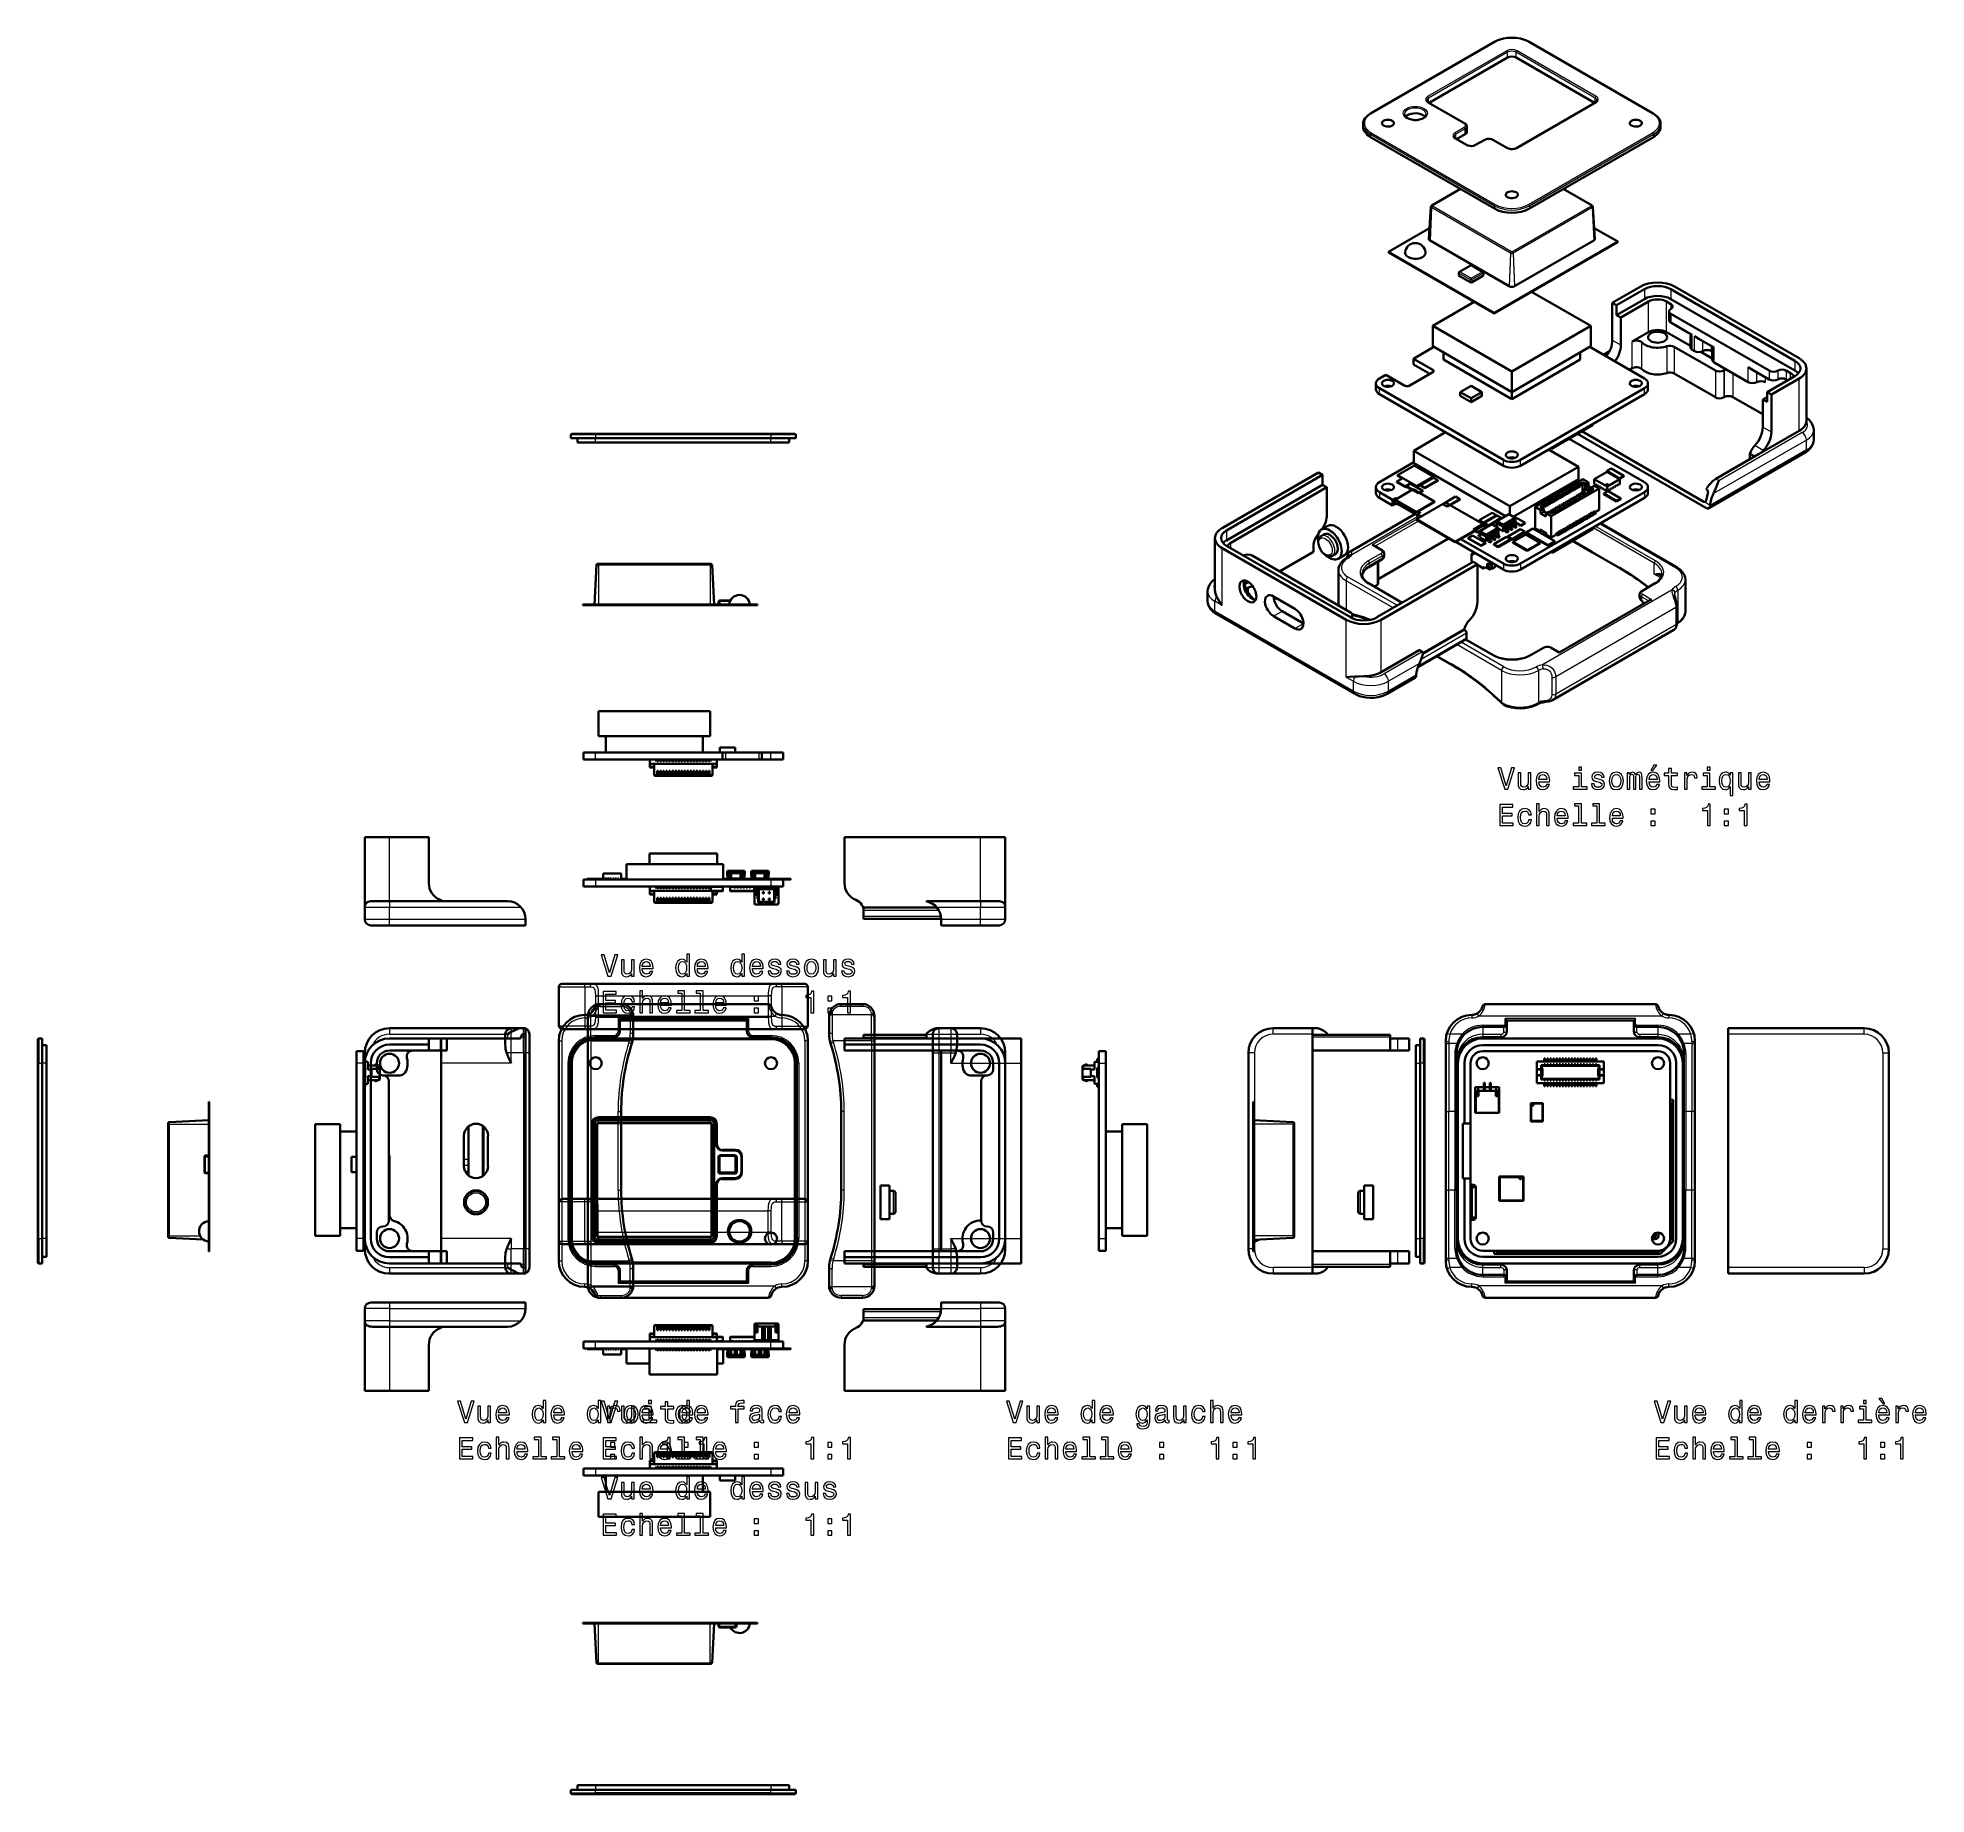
# Model space of a CAD drawing. Extents: x 487 to 800, y 314 to 605.
import ezdxf

# ---------------------------------------------------------------- set-up
doc = ezdxf.new("R2010")
doc.units = 0

msp = doc.modelspace()

# ---------------------------------------------------------------- linework, layer by layer
at = {"color": 7, "lineweight": 35}
for p, q in [((707.91, 592.11), (728.41, 603.95)), ((754.64, 592.11), (734.13, 603.95)), ((707.87, 588.22), (728.37, 576.38)), ((734.17, 576.38), (754.68, 588.22)), ((728.34, 559.12), (710.84, 569.22)), ((728.34, 559.04), (710.84, 569.14)), ((728.34, 559.12), (748.77, 570.92)), ((728.34, 559.04), (748.77, 570.84)), ((757.57, 563.04), (778.08, 551.2)), ((778.78, 551.61), (758.28, 563.45)), ((757.57, 561.41), (778.08, 549.57)), ((729.86, 534.82), (709.35, 546.66)), ((753.19, 546.66), (732.69, 534.82)), ((729.86, 533.85), (709.35, 545.69)), ((753.19, 545.69), (732.69, 533.85)), ((608.72, 539.14), (579.72, 539.14)), ((608.72, 538.39), (579.72, 538.39)), ((579.72, 537.67), (608.72, 537.67)), ((763.37, 526.87), (742.14, 539.13)), ((763.02, 527.89), (742.85, 539.54)), ((753.19, 529.49), (732.69, 517.65)), ((753.19, 528.53), (732.69, 516.69)), ((703.86, 508.36), (683.36, 520.2)), ((684.06, 520.61), (704.57, 508.77)), ((606.47, 510.87), (579.44, 510.87)), ((606.47, 510.77), (579.44, 510.77)), ((705.27, 496.1), (682.36, 509.33)), ((738, 495.08), (758.08, 506.68)), ((600.72, 486.43), (579.72, 486.43)), ((600.72, 485.25), (579.72, 485.25)), ((643.38, 472.41), (620.88, 472.41)), ((579.72, 465.41), (608.72, 465.41)), ((579.72, 464.23), (608.72, 464.23)), ((545.62, 457.81), (568.12, 457.81)), ((579.05, 448.14), (609.38, 448.14)), ((580.16, 444.8), (608.27, 444.8)), ((755, 444.8), (726.89, 444.8)), ((545.62, 440.8), (567.36, 440.8)), ((579.05, 440.64), (609.38, 440.64)), ((583.72, 442.1), (604.72, 442.1)), ((751.44, 442.1), (730.44, 442.1)), ((789.53, 440.8), (767.03, 440.8)), ((568.12, 439.3), (568.12, 401.7)), ((573.62, 438.7), (573.62, 402.3)), ((578.44, 438.7), (578.44, 402.3)), ((608.72, 439.1), (579.72, 439.1)), ((614.82, 438.7), (614.82, 402.3)), ((643.38, 439.1), (620.88, 439.1)), ((643.38, 438.1), (620.88, 438.1)), ((625.83, 438.7), (625.83, 402.3)), ((698.28, 439.8), (698.28, 401.2)), ((726.44, 439.1), (755.44, 439.1)), ((726.44, 438), (755.44, 438)), ((767.03, 439.8), (767.03, 401.2)), ((487.44, 406), (487.44, 435)), ((488.19, 406), (488.19, 435)), ((488.91, 406), (488.91, 435)), ((540.15, 435), (540.15, 406)), ((541.33, 435), (541.33, 406)), ((541.52, 435), (541.52, 406)), ((542.52, 406), (542.52, 435)), ((554.17, 435), (554.17, 406)), ((568.77, 436.7), (568.77, 404.3)), ((575.42, 435), (575.42, 406)), ((575.62, 435), (575.62, 406)), ((612.82, 406), (612.82, 435)), ((613.02, 435), (613.02, 406)), ((643.38, 437.1), (620.88, 437.1)), ((635.49, 436.7), (635.49, 404.3)), ((636.88, 437.1), (636.88, 403.9)), ((646.48, 406), (646.48, 435)), ((647.48, 435), (647.48, 406)), ((650.09, 435), (650.09, 406)), ((662.94, 406), (662.94, 435)), ((664.12, 406), (664.12, 435)), ((687.68, 436.7), (687.68, 404.3)), ((715.36, 435), (715.36, 406)), ((716.08, 435), (716.08, 406)), ((716.83, 435), (716.83, 406)), ((722.34, 406), (722.34, 435)), ((724.44, 435), (724.44, 414.9)), ((755.44, 437), (726.44, 437)), ((757.44, 406), (757.44, 435)), ((758.44, 435), (758.44, 406)), ((759.54, 435), (759.54, 406)), ((793.63, 436.7), (793.63, 404.3)), ((545.52, 432), (545.52, 409)), ((643.48, 432), (643.48, 409)), ((515.71, 428.6), (515.71, 403.85)), ((515.81, 428.6), (515.81, 403.85)), ((688.46, 428.6), (688.46, 405.73)), ((688.56, 428.6), (688.56, 405.73)), ((757.59, 428.6), (757.59, 405.73)), ((757.94, 405.58), (757.94, 428.95)), ((579.05, 412.58), (609.38, 412.58)), ((579.05, 405.08), (609.38, 405.08)), ((643.38, 403.9), (620.88, 403.9)), ((755.44, 404), (726.44, 404)), ((755.44, 403), (726.44, 403)), ((755.86, 403.5), (728.34, 403.5)), ((728.69, 403.85), (755.71, 403.85)), ((545.62, 400.2), (567.36, 400.2)), ((608.72, 401.9), (579.72, 401.9)), ((643.38, 402.9), (620.88, 402.9)), ((643.38, 401.9), (620.88, 401.9)), ((726.44, 401.9), (755.44, 401.9)), ((789.53, 400.2), (767.03, 400.2)), ((583.72, 398.9), (604.72, 398.9)), ((751.44, 398.9), (730.44, 398.9)), ((545.62, 395.42), (568.12, 395.42)), ((580.16, 396.2), (608.27, 396.2)), ((755, 396.2), (726.89, 396.2)), ((579.72, 389), (608.72, 389)), ((579.72, 387.82), (608.72, 387.82)), ((643.38, 380.82), (620.88, 380.82)), ((579.72, 367.98), (608.72, 367.98)), ((579.72, 366.8), (608.72, 366.8)), ((606.47, 342.45), (577.57, 342.45)), ((606.47, 342.35), (577.57, 342.35)), ((608.72, 315.56), (579.72, 315.56)), ((608.72, 314.84), (579.72, 314.84)), ((608.72, 314.09), (579.72, 314.09))]:
    msp.add_line(p, q, dxfattribs=at)
at = {"color": 7, "lineweight": 13}
for p, q in [((708.01, 592.1), (728.51, 603.94)), ((754.53, 592.1), (734.03, 603.94)), ((707.87, 588.67), (728.37, 576.83)), ((708.01, 588.92), (728.51, 577.08)), ((734.03, 577.08), (754.53, 588.92)), ((734.17, 576.83), (754.68, 588.67)), ((608.72, 538.94), (579.72, 538.94)), ((757.76, 513.3), (736.32, 500.91)), ((705.07, 496.56), (682.16, 509.79)), ((758.39, 510.39), (738.52, 498.92)), ((758.39, 507.54), (738.52, 496.06)), ((545.62, 460.81), (567.36, 460.81)), ((545.62, 458.81), (568.12, 458.81)), ((580.16, 446.14), (608.27, 446.14)), ((579.05, 442.8), (609.38, 442.8)), ((580.16, 442.64), (608.27, 442.64)), ((583.42, 442.4), (605.02, 442.4)), ((756.1, 442.8), (725.78, 442.8)), ((751.74, 442.4), (730.14, 442.4)), ((574.12, 438.7), (574.12, 402.3)), ((578.94, 438.7), (578.94, 402.3)), ((608.72, 438.9), (579.72, 438.9)), ((614.32, 438.7), (614.32, 402.3)), ((625.33, 438.7), (625.33, 402.3)), ((698.25, 439.8), (698.25, 401.2)), ((789.53, 439.8), (767.03, 439.8)), ((487.64, 406), (487.64, 435)), ((567.77, 436.7), (567.77, 404.3)), ((575.12, 435), (575.12, 406)), ((575.82, 435), (575.82, 406)), ((612.62, 406), (612.62, 435)), ((613.32, 435), (613.32, 406)), ((636.49, 436.7), (636.49, 404.3)), ((688.68, 436.7), (688.68, 404.3)), ((716.63, 435), (716.63, 406)), ((792.63, 436.7), (792.63, 404.3)), ((580.16, 410.58), (608.27, 410.58)), ((580.16, 407.08), (608.27, 407.08)), ((608.72, 402.1), (579.72, 402.1)), ((789.53, 401.2), (767.03, 401.2)), ((579.05, 398.2), (609.38, 398.2)), ((583.42, 398.6), (605.02, 398.6)), ((756.1, 398.2), (725.78, 398.2)), ((751.74, 398.6), (730.14, 398.6)), ((545.62, 394.42), (568.12, 394.42)), ((545.62, 392.42), (567.36, 392.42)), ((608.72, 314.29), (579.72, 314.29))]:
    msp.add_line(p, q, dxfattribs=at)
at = {"color": 7, "lineweight": 13, "ltscale": 0.37763}
for p, q in [((730.42, 602.47), (717.34, 594.92)), ((730.56, 602.23), (717.48, 594.67)), ((745.06, 594.67), (731.98, 602.23)), ((745.2, 594.92), (732.12, 602.47)), ((731.06, 569), (717.97, 576.55)), ((744.57, 576.55), (731.49, 569))]:
    msp.add_line(p, q, dxfattribs=at)
at = {"color": 7, "lineweight": 35, "ltscale": 0.37451}
msp.add_line((730.56, 601.35), (717.59, 593.86), dxfattribs=at)
at = {"color": 7, "lineweight": 13, "ltscale": 0.021841}
for p, q in [((730.56, 601.35), (730.56, 602.23)), ((731.98, 601.35), (731.98, 602.23)), ((723.53, 588.68), (723.53, 589.55))]:
    msp.add_line(p, q, dxfattribs=at)
at = {"color": 7, "lineweight": 35, "ltscale": 0.374511}
msp.add_line((744.95, 593.86), (731.98, 601.35), dxfattribs=at)
at = {"color": 7, "lineweight": 13, "ltscale": 0.174526}
msp.add_line((717.34, 593.94), (723.39, 590.45), dxfattribs=at)
at = {"color": 7, "lineweight": 35, "ltscale": 0.174527}
msp.add_line((717.44, 593.95), (723.49, 590.46), dxfattribs=at)
at = {"color": 7, "lineweight": 13, "ltscale": 0.018721}
for p, q in [((717.48, 593.92), (717.48, 594.67)), ((745.06, 593.92), (745.06, 594.67))]:
    msp.add_line(p, q, dxfattribs=at)
at = {"color": 7, "lineweight": 35, "ltscale": 0.37763}
for p, q in [((732.02, 586.4), (745.1, 593.95)), ((730.81, 563.53), (717.73, 571.08)), ((744.81, 571.08), (731.73, 563.53)), ((718.19, 556.96), (731.27, 549.41)), ((744.35, 556.96), (731.27, 549.41)), ((718.19, 553.6), (731.27, 546.04)), ((744.35, 553.6), (731.27, 546.04))]:
    msp.add_line(p, q, dxfattribs=at)
at = {"color": 7, "lineweight": 13, "ltscale": 0.377629}
for p, q in [((732.12, 586.39), (745.2, 593.94)), ((744.43, 576.79), (731.35, 569.24))]:
    msp.add_line(p, q, dxfattribs=at)
at = {"color": 7, "lineweight": 35, "ltscale": 0.011226}
for p, q in [((706.67, 589.9), (706.67, 590.35)), ((755.88, 589.9), (755.88, 590.35))]:
    msp.add_line(p, q, dxfattribs=at)
at = {"color": 7, "lineweight": 13, "ltscale": 0.011227}
for p, q in [((707.87, 588.67), (707.87, 588.22)), ((754.68, 588.67), (754.68, 588.22))]:
    msp.add_line(p, q, dxfattribs=at)
at = {"color": 7, "lineweight": 13, "ltscale": 0.043888}
msp.add_line((723.39, 589.8), (721.87, 588.92), dxfattribs=at)
at = {"color": 7, "lineweight": 13, "ltscale": 0.052052}
for p, q in [((721.87, 587.94), (723.67, 586.9)), ((726.33, 565.92), (724.52, 566.96)), ((724.52, 564.87), (726.33, 565.92))]:
    msp.add_line(p, q, dxfattribs=at)
at = {"color": 7, "lineweight": 35, "ltscale": 0.052051}
for p, q in [((721.97, 587.95), (723.77, 586.91)), ((726.43, 565.93), (724.62, 566.97)), ((722.55, 565.25), (724.35, 564.21)), ((724.68, 564.21), (726.49, 565.25)), ((722.72, 546.04), (724.52, 547.08)), ((726.32, 546.04), (724.52, 547.08)), ((722.72, 546.04), (724.52, 545)), ((722.72, 545.39), (724.52, 544.35)), ((726.32, 546.04), (724.52, 545)), ((726.32, 545.39), (724.52, 544.35))]:
    msp.add_line(p, q, dxfattribs=at)
at = {"color": 7, "lineweight": 13, "ltscale": 0.043887}
for p, q in [((723.53, 589.55), (722.01, 588.67)), ((725.37, 586.9), (726.89, 587.77))]:
    msp.add_line(p, q, dxfattribs=at)
at = {"color": 7, "lineweight": 13, "ltscale": 0.018723}
msp.add_line((722.01, 587.92), (722.01, 588.67), dxfattribs=at)
at = {"color": 7, "lineweight": 35, "ltscale": 0.040767}
msp.add_line((723.53, 588.68), (722.12, 587.86), dxfattribs=at)
at = {"color": 7, "lineweight": 35, "ltscale": 0.021841}
msp.add_line((723.82, 589.08), (723.82, 589.96), dxfattribs=at)
at = {"color": 7, "lineweight": 35, "ltscale": 0.043887}
msp.add_line((725.27, 586.91), (726.79, 587.78), dxfattribs=at)
at = {"color": 7, "lineweight": 13, "ltscale": 0.069402}
msp.add_line((728.02, 587.77), (730.42, 586.39), dxfattribs=at)
at = {"color": 7, "lineweight": 35, "ltscale": 0.069403}
msp.add_line((728.12, 587.78), (730.52, 586.4), dxfattribs=at)
at = {"color": 7, "lineweight": 35, "ltscale": 0.136912}
for p, q in [((718.02, 576.89), (722.76, 579.63)), ((739.78, 579.63), (744.53, 576.89))]:
    msp.add_line(p, q, dxfattribs=at)
at = {"color": 7, "lineweight": 13, "ltscale": 0.135716}
msp.add_line((718.12, 576.88), (722.82, 579.59), dxfattribs=at)
at = {"color": 7, "lineweight": 13, "ltscale": 0.135717}
msp.add_line((739.73, 579.59), (744.43, 576.88), dxfattribs=at)
at = {"color": 7, "lineweight": 35, "ltscale": 0.133393}
for p, q in [((717.89, 576.69), (717.54, 571.36)), ((744.66, 576.69), (745, 571.36))]:
    msp.add_line(p, q, dxfattribs=at)
at = {"color": 7, "lineweight": 13, "ltscale": 0.136929}
for p, q in [((717.97, 576.55), (717.73, 571.08)), ((744.57, 576.55), (744.81, 571.08)), ((731.06, 569), (730.81, 563.53)), ((731.49, 569), (731.73, 563.53))]:
    msp.add_line(p, q, dxfattribs=at)
at = {"color": 7, "lineweight": 13, "ltscale": 0.377628}
msp.add_line((731.2, 569.24), (718.12, 576.79), dxfattribs=at)
at = {"color": 7, "lineweight": 13, "ltscale": 0.011226}
for p, q in [((728.37, 576.83), (728.37, 576.38)), ((734.17, 576.83), (734.17, 576.38))]:
    msp.add_line(p, q, dxfattribs=at)
at = {"color": 7, "lineweight": 35, "ltscale": 0.196965}
msp.add_line((710.84, 569.22), (717.66, 573.16), dxfattribs=at)
at = {"color": 7, "lineweight": 35, "ltscale": 0.112254}
msp.add_line((748.77, 570.92), (744.88, 573.16), dxfattribs=at)
at = {"color": 7, "lineweight": 35, "ltscale": 0.00204}
for p, q in [((710.84, 569.22), (710.84, 569.14)), ((766.34, 549.59), (766.41, 549.63)), ((719.02, 531.43), (719.02, 531.35)), ((714.67, 530.97), (714.67, 530.88)), ((715.55, 530.45), (715.55, 530.37)), ((722.68, 528.31), (722.68, 528.23)), ((741.62, 528.15), (741.55, 528.11)), ((749.3, 528.42), (749.3, 528.34)), ((726.66, 524.4), (726.66, 524.32)), ((726.73, 524.05), (726.73, 523.96)), ((727.38, 523.98), (727.38, 523.9)), ((731.11, 521.68), (731.11, 521.6)), ((733.48, 524.41), (733.48, 524.33)), ((735.93, 521.1), (735.93, 521.02)), ((737.22, 520.71), (737.22, 520.63))]:
    msp.add_line(p, q, dxfattribs=at)
at = {"color": 7, "lineweight": 35, "ltscale": 0.002042}
for p, q in [((748.77, 570.92), (748.77, 570.84)), ((728.34, 559.04), (728.34, 559.12)), ((712.26, 531.21), (712.26, 531.13)), ((712.36, 532.29), (712.36, 532.21)), ((718.33, 532.06), (718.33, 531.98)), ((746.96, 532.98), (746.96, 532.89)), ((749.08, 531.75), (749.08, 531.67)), ((749.8, 532.17), (749.8, 532.09)), ((711.96, 528.22), (711.96, 528.14)), ((713.68, 530.39), (713.68, 530.31)), ((716.18, 530.62), (716.18, 530.54)), ((716.55, 529.71), (716.55, 529.63)), ((716.9, 530.21), (716.9, 530.13)), ((718.49, 527.91), (718.49, 527.83)), ((741.26, 527.95), (741.19, 527.91)), ((742.32, 528.56), (742.25, 528.52)), ((743.03, 528.97), (742.96, 528.93)), ((743.38, 529.17), (743.31, 529.13)), ((744.09, 529.58), (744.02, 529.54)), ((744.12, 529.7), (744.19, 529.74)), ((746.46, 529.23), (746.46, 529.15)), ((748.58, 528.01), (748.58, 527.92)), ((715.47, 524.98), (715.47, 524.9)), ((715.49, 526.18), (715.49, 526.09)), ((725.88, 524.85), (725.88, 524.77)), ((729.49, 525.21), (729.49, 525.12)), ((736.63, 526.19), (736.56, 526.23)), ((736.95, 525.97), (736.87, 525.93)), ((738.43, 526.32), (738.36, 526.28)), ((739.49, 526.93), (739.42, 526.89)), ((740.2, 527.34), (740.13, 527.3)), ((740.56, 527.54), (740.48, 527.5)), ((724.06, 521.88), (724.06, 521.8)), ((725.58, 522.87), (725.58, 522.78)), ((726.6, 524.43), (726.6, 524.35)), ((730.59, 522.13), (730.59, 522.05)), ((731.31, 521.72), (731.31, 521.64)), ((732.76, 523.99), (732.76, 523.91)), ((733.43, 522.94), (733.43, 522.86)), ((733.61, 522.8), (733.61, 522.72)), ((721.91, 521.26), (721.91, 521.18)), ((726.18, 520.66), (726.18, 520.57)), ((726.9, 521.07), (726.9, 520.99)), ((728.28, 520.87), (728.28, 520.79)), ((728.99, 520.46), (728.99, 520.38)), ((731.43, 521.23), (731.43, 521.15)), ((733.8, 519.87), (733.8, 519.78)), ((738.35, 521.37), (738.35, 521.29))]:
    msp.add_line(p, q, dxfattribs=at)
at = {"color": 7, "lineweight": 35, "ltscale": 0.010426}
for p, q in [((722.51, 565.77), (722.48, 565.35)), ((726.53, 565.77), (726.55, 565.35))]:
    msp.add_line(p, q, dxfattribs=at)
at = {"color": 7, "lineweight": 13, "ltscale": 0.010704}
for p, q in [((722.57, 565.68), (722.55, 565.25)), ((726.47, 565.68), (726.49, 565.25)), ((724.37, 564.64), (724.35, 564.21)), ((724.66, 564.64), (724.68, 564.21))]:
    msp.add_line(p, q, dxfattribs=at)
at = {"color": 7, "lineweight": 13, "ltscale": 0.052051}
for p, q in [((722.57, 565.68), (724.37, 564.64)), ((722.71, 565.92), (724.51, 566.96)), ((722.71, 565.92), (724.51, 564.87)), ((724.66, 564.64), (726.47, 565.68))]:
    msp.add_line(p, q, dxfattribs=at)
at = {"color": 7, "lineweight": 35, "ltscale": 0.052052}
msp.add_line((722.61, 565.93), (724.41, 566.97), dxfattribs=at)
at = {"color": 7, "lineweight": 35, "ltscale": 0.283151}
msp.add_line((744.35, 556.96), (734.54, 562.62), dxfattribs=at)
at = {"color": 7, "lineweight": 35, "ltscale": 0.132681}
for p, q in [((747.88, 560.8), (752.48, 563.45)), ((748.59, 558.76), (753.19, 561.41)), ((749.3, 558.35), (753.89, 561)), ((773.48, 546.02), (778.08, 548.67)), ((774.19, 545.61), (778.78, 548.27))]:
    msp.add_line(p, q, dxfattribs=at)
at = {"color": 7, "lineweight": 35, "ltscale": 0.13268}
msp.add_line((748.59, 560.39), (753.19, 563.04), dxfattribs=at)
at = {"color": 7, "lineweight": 13, "ltscale": 0.040823}
for p, q in [((753.19, 563.04), (753.19, 561.41)), ((757.57, 563.04), (757.57, 561.41)), ((779.99, 536.47), (779.99, 538.1))]:
    msp.add_line(p, q, dxfattribs=at)
at = {"color": 7, "lineweight": 35, "ltscale": 0.19844}
msp.add_line((718.19, 556.96), (725.06, 560.93), dxfattribs=at)
at = {"color": 7, "lineweight": 35, "ltscale": 0.155133}
msp.add_line((747.88, 560.8), (747.88, 554.59), dxfattribs=at)
at = {"color": 7, "lineweight": 35, "ltscale": 0.020412}
for p, q in [((747.88, 560.8), (748.59, 560.39)), ((748.59, 558.76), (749.3, 558.35)), ((761.11, 555.48), (760.4, 555.88)), ((762.17, 554.86), (761.46, 555.27)), ((771.08, 549.72), (770.37, 550.13)), ((777.37, 549.16), (776.66, 549.57)), ((773.48, 546.02), (774.19, 545.61)), ((699.27, 532.73), (699.97, 532.32)), ((699.97, 530.69), (700.68, 530.28)), ((743.42, 530.11), (744.12, 529.7)), ((724.86, 517.95), (725.57, 517.54)), ((727.96, 517.62), (727.96, 516.8)), ((723.77, 506.13), (723.77, 505.32))]:
    msp.add_line(p, q, dxfattribs=at)
at = {"color": 7, "lineweight": 35, "ltscale": 0.040825}
for p, q in [((748.59, 558.76), (748.59, 560.39)), ((773.48, 544.39), (773.48, 546.02)), ((781.19, 539.77), (781.19, 538.14)), ((699.97, 530.69), (699.97, 532.32)), ((712.26, 531.21), (713.68, 530.39)), ((713.68, 530.31), (712.26, 531.13))]:
    msp.add_line(p, q, dxfattribs=at)
at = {"color": 7, "lineweight": 13, "ltscale": 0.126149}
for p, q in [((753.89, 555.96), (753.89, 561)), ((756.86, 555.96), (756.86, 561))]:
    msp.add_line(p, q, dxfattribs=at)
at = {"color": 7, "lineweight": 35, "ltscale": 0.020414}
for p, q in [((757.57, 560.59), (756.86, 561)), ((772.77, 544.8), (773.48, 545.2)), ((772.77, 544.8), (773.48, 544.39))]:
    msp.add_line(p, q, dxfattribs=at)
at = {"color": 7, "lineweight": 35, "ltscale": 0.03613}
msp.add_line((757.28, 559.37), (757.28, 557.92), dxfattribs=at)
at = {"color": 7, "lineweight": 13, "ltscale": 0.020412}
for p, q in [((757.57, 560.59), (757.57, 559.78)), ((764.08, 527.28), (763.37, 527.69))]:
    msp.add_line(p, q, dxfattribs=at)
at = {"color": 7, "lineweight": 35, "ltscale": 0.084099}
for p, q in [((718.19, 553.6), (718.19, 556.96)), ((744.35, 553.6), (744.35, 556.96)), ((731.27, 546.04), (731.27, 549.41))]:
    msp.add_line(p, q, dxfattribs=at)
at = {"color": 7, "lineweight": 35, "ltscale": 0.11431}
for p, q in [((749.3, 558.35), (749.3, 553.78)), ((772.77, 544.8), (772.77, 540.22))]:
    msp.add_line(p, q, dxfattribs=at)
at = {"color": 7, "lineweight": 35, "ltscale": 0.469485}
for p, q in [((773.83, 549.57), (757.57, 558.96)), ((704.57, 509.58), (688.31, 518.97))]:
    msp.add_line(p, q, dxfattribs=at)
at = {"color": 7, "lineweight": 13, "ltscale": 0.03613}
for p, q in [((757.57, 558.96), (757.57, 557.52)), ((773.83, 549.57), (773.83, 548.13)), ((775.25, 549.57), (775.25, 548.13)), ((776.66, 549.57), (776.66, 548.13))]:
    msp.add_line(p, q, dxfattribs=at)
at = {"color": 7, "lineweight": 35, "ltscale": 0.08165}
msp.add_line((760.4, 555.88), (757.57, 557.52), dxfattribs=at)
at = {"color": 7, "lineweight": 35, "ltscale": 0.096958}
msp.add_line((715.01, 551.55), (718.37, 553.49), dxfattribs=at)
at = {"color": 7, "lineweight": 35, "ltscale": 0.260258}
msp.add_line((744.18, 553.49), (753.19, 548.29), dxfattribs=at)
at = {"color": 7, "lineweight": 13, "ltscale": 0.040825}
for p, q in [((749.3, 553.78), (747.88, 554.59)), ((778.08, 551.2), (778.08, 549.57)), ((682.16, 509.79), (682.16, 511.42)), ((705.07, 496.56), (705.07, 498.19)), ((710.86, 496.56), (710.86, 498.19))]:
    msp.add_line(p, q, dxfattribs=at)
at = {"color": 7, "lineweight": 35, "ltscale": 0.078501}
msp.add_line((751.17, 554.39), (753.89, 555.96), dxfattribs=at)
at = {"color": 7, "lineweight": 13, "ltscale": 0.110635}
for p, q in [((751.17, 549.96), (751.17, 554.39)), ((752.76, 549.83), (752.76, 554.26)), ((756.9, 553.61), (756.9, 549.18)), ((758.12, 553.52), (758.12, 549.09)), ((764.93, 549.59), (764.93, 545.16)), ((766.34, 549.59), (766.34, 545.16))]:
    msp.add_line(p, q, dxfattribs=at)
at = {"color": 7, "lineweight": 35, "ltscale": 0.11402}
msp.add_line((760.81, 553.68), (756.86, 555.96), dxfattribs=at)
at = {"color": 7, "lineweight": 35, "ltscale": 0.19651}
for p, q in [((758.12, 553.52), (764.93, 549.59)), ((758.12, 549.09), (764.93, 545.16))]:
    msp.add_line(p, q, dxfattribs=at)
at = {"color": 7, "lineweight": 35, "ltscale": 0.055463}
for p, q in [((760.81, 553.43), (760.81, 555.64)), ((764.42, 551.34), (764.42, 553.56))]:
    msp.add_line(p, q, dxfattribs=at)
at = {"color": 7, "lineweight": 13, "ltscale": 0.061441}
for p, q in [((761.11, 553.02), (761.11, 555.48)), ((761.46, 552.81), (761.46, 555.27)), ((770.37, 547.67), (770.37, 550.13))]:
    msp.add_line(p, q, dxfattribs=at)
at = {"color": 7, "lineweight": 35, "ltscale": 0.010206}
for p, q in [((761.46, 552.81), (761.11, 553.02)), ((737.05, 526.03), (736.7, 526.23)), ((743.15, 525.18), (743.5, 524.98)), ((744.21, 525.79), (744.56, 525.59)), ((738.91, 522.73), (739.26, 522.53)), ((740.32, 523.55), (740.68, 523.34)), ((741.38, 524.16), (741.74, 523.96)), ((741.74, 524.37), (742.09, 524.16)), ((727.18, 516.88), (727.53, 516.68)), ((727.96, 517.62), (727.6, 517.42))]:
    msp.add_line(p, q, dxfattribs=at)
at = {"color": 7, "lineweight": 35, "ltscale": 0.053072}
msp.add_line((764.01, 553.8), (762.17, 554.86), dxfattribs=at)
at = {"color": 7, "lineweight": 13, "ltscale": 0.041028}
for p, q in [((762.87, 552.81), (762.87, 554.45)), ((771.78, 547.67), (771.78, 549.31))]:
    msp.add_line(p, q, dxfattribs=at)
at = {"color": 7, "lineweight": 35, "ltscale": 0.020413}
for p, q in [((764.71, 553.39), (764.01, 553.8)), ((744.89, 531.64), (744.89, 530.82)), ((749.13, 531.64), (749.13, 530.82)), ((747.01, 530.41), (747.01, 529.59))]:
    msp.add_line(p, q, dxfattribs=at)
at = {"color": 7, "lineweight": 13, "ltscale": 0.020616}
for p, q in [((764.29, 552.81), (764.29, 553.64)), ((773.2, 547.67), (773.2, 548.49))]:
    msp.add_line(p, q, dxfattribs=at)
at = {"color": 7, "lineweight": 13, "ltscale": 0.061443}
msp.add_line((764.71, 550.94), (764.71, 553.39), dxfattribs=at)
at = {"color": 7, "lineweight": 35, "ltscale": 0.091855}
for p, q in [((718.19, 549.72), (715.01, 551.55)), ((710.41, 548.9), (713.59, 547.06))]:
    msp.add_line(p, q, dxfattribs=at)
at = {"color": 7, "lineweight": 35, "ltscale": 0.024086}
for p, q in [((715.01, 551.55), (715.01, 550.59)), ((708.77, 529.34), (708.77, 530.31)), ((753.78, 529.34), (753.78, 530.31))]:
    msp.add_line(p, q, dxfattribs=at)
at = {"color": 7, "lineweight": 35, "ltscale": 0.077975}
msp.add_line((715.01, 550.59), (717.71, 549.03), dxfattribs=at)
at = {"color": 7, "lineweight": 35, "ltscale": 0.029597}
for p, q in [((719.96, 551.39), (719.96, 552.57)), ((742.58, 551.39), (742.58, 552.57)), ((731.27, 544.86), (731.27, 546.04))]:
    msp.add_line(p, q, dxfattribs=at)
at = {"color": 7, "lineweight": 35, "ltscale": 0.326599}
for p, q in [((719.96, 551.39), (731.27, 544.86)), ((742.58, 551.39), (731.27, 544.86)), ((730.95, 527.14), (742.27, 533.67))]:
    msp.add_line(p, q, dxfattribs=at)
at = {"color": 7, "lineweight": 35, "ltscale": 0.02892}
msp.add_line((747.41, 552.78), (746.41, 552.2), dxfattribs=at)
at = {"color": 7, "lineweight": 13, "ltscale": 0.012156}
msp.add_line((747.12, 552.28), (746.7, 552.03), dxfattribs=at)
at = {"color": 7, "lineweight": 35, "ltscale": 0.01273}
msp.add_line((750.73, 549.71), (751.17, 549.96), dxfattribs=at)
at = {"color": 7, "lineweight": 35, "ltscale": 0.054487}
msp.add_line((764.42, 551.59), (762.53, 552.68), dxfattribs=at)
at = {"color": 7, "lineweight": 35, "ltscale": 0.163299}
msp.add_line((770.37, 547.67), (764.71, 550.94), dxfattribs=at)
at = {"color": 7, "lineweight": 35, "ltscale": 0.216386}
msp.add_line((779.99, 549.94), (779.99, 541.28), dxfattribs=at)
at = {"color": 7, "lineweight": 35, "ltscale": 0.024088}
for p, q in [((708.77, 546.51), (708.77, 547.47)), ((753.78, 546.51), (753.78, 547.47)), ((711.54, 528.22), (711.54, 527.26)), ((711.9, 528.43), (711.9, 527.46))]:
    msp.add_line(p, q, dxfattribs=at)
at = {"color": 7, "lineweight": 35, "ltscale": 0.030619}
msp.add_line((709.35, 548.29), (710.41, 548.9), dxfattribs=at)
at = {"color": 7, "lineweight": 13, "ltscale": 0.024086}
for p, q in [((709.35, 545.69), (709.35, 546.66)), ((753.19, 545.69), (753.19, 546.66)), ((709.35, 529.49), (709.35, 528.53)), ((753.19, 529.49), (753.19, 528.53))]:
    msp.add_line(p, q, dxfattribs=at)
at = {"color": 7, "lineweight": 35, "ltscale": 0.112268}
msp.add_line((718.19, 549.31), (714.3, 547.06), dxfattribs=at)
at = {"color": 7, "lineweight": 13, "ltscale": 0.010207}
for p, q in [((718.19, 549.72), (718.19, 549.31)), ((709.85, 518.94), (709.85, 518.54)), ((707.72, 517.31), (707.72, 517.72))]:
    msp.add_line(p, q, dxfattribs=at)
at = {"color": 7, "lineweight": 13, "ltscale": 0.110634}
msp.add_line((766.41, 549.63), (766.41, 545.2), dxfattribs=at)
at = {"color": 7, "lineweight": 13, "ltscale": 0.098387}
msp.add_line((767.82, 549.14), (767.82, 545.2), dxfattribs=at)
at = {"color": 7, "lineweight": 35, "ltscale": 0.079608}
msp.add_line((773.83, 548.13), (771.08, 549.72), dxfattribs=at)
at = {"color": 7, "lineweight": 13, "ltscale": 0.022453}
msp.add_line((777.37, 548.27), (777.37, 549.16), dxfattribs=at)
at = {"color": 7, "lineweight": 13, "ltscale": 0.216371}
for p, q in [((778.78, 539.61), (778.78, 548.27)), ((709.66, 499.7), (709.66, 508.36))]:
    msp.add_line(p, q, dxfattribs=at)
at = {"color": 7, "lineweight": 35, "ltscale": 0.01633}
for p, q in [((722.72, 545.39), (722.72, 546.04)), ((724.52, 544.35), (724.52, 545)), ((726.32, 545.39), (726.32, 546.04))]:
    msp.add_line(p, q, dxfattribs=at)
at = {"color": 7, "lineweight": 35, "ltscale": 0.002041}
for p, q in [((766.34, 545.16), (766.41, 545.2)), ((741.97, 528.36), (741.9, 528.32)), ((742.68, 528.77), (742.61, 528.73)), ((743.49, 530.15), (743.42, 530.19)), ((743.49, 530.15), (743.42, 530.11)), ((743.74, 529.38), (743.67, 529.34)), ((744.19, 529.74), (744.26, 529.7)), ((744.44, 529.79), (744.37, 529.75)), ((736.7, 526.23), (736.63, 526.19)), ((738.79, 526.52), (738.72, 526.48)), ((739.14, 526.72), (739.07, 526.68)), ((739.85, 527.13), (739.78, 527.09)), ((740.91, 527.75), (740.84, 527.7)), ((724.67, 519.27), (724.6, 519.23)), ((724.88, 519.4), (724.95, 519.35))]:
    msp.add_line(p, q, dxfattribs=at)
at = {"color": 7, "lineweight": 35, "ltscale": 0.142887}
msp.add_line((772.77, 542.35), (767.82, 545.2), dxfattribs=at)
at = {"color": 7, "lineweight": 35, "ltscale": 0.155135}
for p, q in [((774.19, 545.61), (774.19, 539.41)), ((725.57, 517.54), (725.57, 511.34))]:
    msp.add_line(p, q, dxfattribs=at)
at = {"color": 7, "lineweight": 35, "ltscale": 0.195959}
msp.add_line((744.65, 540.58), (737.86, 536.66), dxfattribs=at)
msp.add_line((744.65, 540.58), (737.86, 536.66), dxfattribs=at)
at = {"color": 7, "lineweight": 35, "ltscale": 0.002727}
for p, q in [((744.03, 540.4), (743.98, 540.31)), ((744.03, 540.4), (743.98, 540.31)), ((744.39, 540.61), (744.33, 540.51)), ((744.39, 540.61), (744.33, 540.51)), ((739.44, 537.75), (739.39, 537.65)), ((739.44, 537.75), (739.39, 537.65)), ((739.65, 537.87), (739.6, 537.78)), ((739.65, 537.87), (739.6, 537.78)), ((740.5, 538.36), (740.45, 538.27)), ((740.5, 538.36), (740.45, 538.27)), ((741.06, 538.69), (741.01, 538.59)), ((741.06, 538.69), (741.01, 538.59)), ((741.56, 538.97), (741.51, 538.88)), ((741.56, 538.97), (741.51, 538.88)), ((742.26, 539.38), (742.21, 539.29)), ((742.26, 539.38), (742.21, 539.29)), ((742.48, 539.51), (742.43, 539.41)), ((742.48, 539.51), (742.43, 539.41)), ((743.33, 540), (743.27, 539.9)), ((743.33, 540), (743.27, 539.9)), ((743.89, 540.32), (743.84, 540.23)), ((743.89, 540.32), (743.84, 540.23))]:
    msp.add_line(p, q, dxfattribs=at)
at = {"color": 7, "lineweight": 35, "ltscale": 0.002726}
for p, q in [((744.24, 540.53), (744.19, 540.43)), ((744.24, 540.53), (744.19, 540.43)), ((738.73, 537.34), (738.68, 537.25)), ((738.73, 537.34), (738.68, 537.25)), ((739.29, 537.67), (739.24, 537.57)), ((739.29, 537.67), (739.24, 537.57)), ((739.79, 537.95), (739.74, 537.86)), ((739.79, 537.95), (739.74, 537.86)), ((740.36, 538.28), (740.3, 538.18)), ((740.36, 538.28), (740.3, 538.18)), ((740.85, 538.57), (740.8, 538.47)), ((740.85, 538.57), (740.8, 538.47)), ((741.42, 538.89), (741.36, 538.8)), ((741.42, 538.89), (741.36, 538.8)), ((742.12, 539.3), (742.07, 539.21)), ((742.12, 539.3), (742.07, 539.21)), ((742.62, 539.59), (742.57, 539.49)), ((742.62, 539.59), (742.57, 539.49)), ((743.18, 539.91), (743.13, 539.82)), ((743.18, 539.91), (743.13, 539.82)), ((743.68, 540.2), (743.63, 540.1)), ((743.68, 540.2), (743.63, 540.1)), ((738.59, 537.26), (738.54, 537.16)), ((738.59, 537.26), (738.54, 537.16))]:
    msp.add_line(p, q, dxfattribs=at)
at = {"color": 7, "lineweight": 35, "ltscale": 0.004082}
for p, q in [((744.19, 540.43), (744.33, 540.51)), ((744.19, 540.43), (744.33, 540.51)), ((739.24, 537.57), (739.39, 537.65)), ((739.24, 537.57), (739.39, 537.65)), ((740.3, 538.18), (740.45, 538.27)), ((740.3, 538.18), (740.45, 538.27)), ((741.36, 538.8), (741.51, 538.88)), ((741.36, 538.8), (741.51, 538.88)), ((742.07, 539.21), (742.21, 539.29)), ((742.07, 539.21), (742.21, 539.29)), ((743.13, 539.82), (743.27, 539.9)), ((743.13, 539.82), (743.27, 539.9)), ((742.97, 531.1), (742.97, 530.94)), ((744.41, 530.27), (744.26, 530.19)), ((745.31, 530.7), (745.17, 530.78)), ((745.31, 530.7), (745.17, 530.78)), ((745.88, 530.37), (745.74, 530.45)), ((745.88, 530.37), (745.74, 530.45)), ((746.45, 530.04), (746.3, 530.13)), ((746.45, 530.04), (746.3, 530.13)), ((747.72, 530.13), (747.58, 530.04)), ((747.72, 530.13), (747.58, 530.04)), ((748.28, 530.45), (748.14, 530.37)), ((748.28, 530.45), (748.14, 530.37)), ((748.85, 530.78), (748.71, 530.7)), ((748.85, 530.78), (748.71, 530.7)), ((743.01, 524.69), (743.01, 524.86)), ((743.72, 525.1), (743.72, 525.26)), ((743.89, 525.2), (743.89, 525.37)), ((744.07, 525.3), (744.07, 525.47)), ((744.6, 525.61), (744.6, 525.77)), ((744.78, 525.71), (744.78, 525.88)), ((744.95, 525.81), (744.95, 525.98)), ((738.94, 522.34), (738.94, 522.51)), ((739.12, 522.45), (739.12, 522.61)), ((739.83, 522.85), (739.83, 523.02)), ((740, 522.96), (740, 523.12)), ((740.18, 523.06), (740.18, 523.22)), ((740.89, 523.47), (740.89, 523.63)), ((741.06, 523.57), (741.06, 523.73)), ((741.42, 521.6), (741.56, 521.68)), ((741.42, 521.6), (741.56, 521.68)), ((741.77, 523.98), (741.77, 524.14)), ((741.95, 524.08), (741.95, 524.24)), ((742.13, 524.18), (742.13, 524.34)), ((742.48, 522.21), (742.62, 522.29)), ((742.48, 522.21), (742.62, 522.29)), ((742.66, 524.49), (742.66, 524.65)), ((742.83, 524.59), (742.83, 524.75)), ((738.59, 519.97), (738.73, 520.05)), ((738.59, 519.97), (738.73, 520.05)), ((739.65, 520.58), (739.79, 520.66)), ((739.65, 520.58), (739.79, 520.66)), ((726.75, 516.93), (726.61, 516.84))]:
    msp.add_line(p, q, dxfattribs=at)
at = {"color": 7, "lineweight": 35, "ltscale": 0.001671}
for p, q in [((744.19, 540.5), (744.19, 540.43)), ((744.19, 540.5), (744.19, 540.43)), ((738.89, 537.43), (738.89, 537.37)), ((738.89, 537.43), (738.89, 537.37)), ((739.24, 537.64), (739.24, 537.57)), ((739.24, 537.64), (739.24, 537.57)), ((739.6, 537.84), (739.6, 537.78)), ((739.6, 537.84), (739.6, 537.78)), ((739.95, 538.05), (739.95, 537.98)), ((739.95, 538.05), (739.95, 537.98)), ((740.3, 538.25), (740.3, 538.18)), ((740.3, 538.25), (740.3, 538.18)), ((740.66, 538.46), (740.66, 538.39)), ((740.66, 538.46), (740.66, 538.39)), ((741.36, 538.86), (741.36, 538.8)), ((741.36, 538.86), (741.36, 538.8)), ((741.72, 539.07), (741.72, 539)), ((741.72, 539.07), (741.72, 539)), ((742.07, 539.27), (742.07, 539.21)), ((742.07, 539.27), (742.07, 539.21)), ((742.43, 539.48), (742.43, 539.41)), ((742.43, 539.48), (742.43, 539.41)), ((742.78, 539.68), (742.78, 539.61)), ((742.78, 539.68), (742.78, 539.61)), ((743.13, 539.88), (743.13, 539.82)), ((743.13, 539.88), (743.13, 539.82)), ((743.49, 540.09), (743.49, 540.02)), ((743.49, 540.09), (743.49, 540.02)), ((738.54, 537.23), (738.54, 537.16)), ((738.54, 537.23), (738.54, 537.16))]:
    msp.add_line(p, q, dxfattribs=at)
at = {"color": 7, "lineweight": 35, "ltscale": 0.004588}
for p, q in [((744.65, 540.58), (744.65, 540.76)), ((744.65, 540.58), (744.65, 540.76)), ((737.86, 536.66), (737.71, 536.75)), ((737.86, 536.66), (737.71, 536.75)), ((737.86, 536.66), (737.86, 536.84)), ((737.86, 536.66), (737.86, 536.84))]:
    msp.add_line(p, q, dxfattribs=at)
at = {"color": 7, "lineweight": 35, "ltscale": 0.001401}
msp.add_line((779.98, 541.23), (779.99, 541.28), dxfattribs=at)
at = {"color": 7, "lineweight": 13, "ltscale": 0.102499}
for p, q in [((579.72, 538.94), (575.62, 538.94)), ((541.52, 460.81), (545.62, 460.81)), ((643.38, 460.81), (647.48, 460.81)), ((541.52, 458.81), (545.62, 458.81)), ((643.38, 458.81), (647.48, 458.81)), ((565.77, 436.7), (565.77, 440.8)), ((567.77, 436.7), (567.77, 440.8)), ((636.49, 440.8), (636.49, 436.7)), ((638.49, 440.8), (638.49, 436.7)), ((545.62, 394.42), (541.52, 394.42)), ((647.48, 394.42), (643.38, 394.42)), ((545.62, 392.42), (541.52, 392.42)), ((647.48, 392.42), (643.38, 392.42)), ((575.62, 314.29), (579.72, 314.29))]:
    msp.add_line(p, q, dxfattribs=at)
at = {"color": 7, "lineweight": 35, "ltscale": 0.013751}
for p, q in [((575.62, 538.94), (575.62, 538.39)), ((612.82, 538.94), (612.82, 538.39)), ((716.63, 439.1), (716.08, 439.1)), ((716.63, 401.9), (716.08, 401.9))]:
    msp.add_line(p, q, dxfattribs=at)
at = {"color": 7, "lineweight": 35, "ltscale": 0.102499}
for p, q in [((579.72, 538.39), (575.62, 538.39)), ((545.62, 472.41), (541.52, 472.41)), ((647.48, 472.41), (643.38, 472.41)), ((541.52, 380.82), (545.62, 380.82)), ((643.38, 380.82), (647.48, 380.82)), ((575.62, 314.84), (579.72, 314.84))]:
    msp.add_line(p, q, dxfattribs=at)
at = {"color": 7, "lineweight": 35, "ltscale": 0.097499}
for p, q in [((579.72, 539.14), (575.82, 539.14)), ((575.82, 314.09), (579.72, 314.09))]:
    msp.add_line(p, q, dxfattribs=at)
at = {"color": 7, "lineweight": 35, "ltscale": 0.017999}
for p, q in [((576.72, 537.67), (576.72, 538.39)), ((611.72, 537.67), (611.72, 538.39)), ((488.91, 438), (488.19, 438)), ((715.36, 438), (716.08, 438)), ((488.91, 403), (488.19, 403)), ((715.36, 403), (716.08, 403)), ((576.72, 315.56), (576.72, 314.84)), ((611.72, 315.56), (611.72, 314.84))]:
    msp.add_line(p, q, dxfattribs=at)
at = {"color": 7, "lineweight": 35, "ltscale": 0.075}
for p, q in [((576.72, 537.67), (579.72, 537.67)), ((608.72, 537.67), (611.72, 537.67)), ((580.96, 466.41), (583.96, 466.41)), ((488.91, 435), (488.91, 438)), ((579.72, 439.3), (582.72, 439.3)), ((605.72, 439.3), (608.72, 439.3)), ((715.36, 438), (715.36, 435)), ((729.44, 439.3), (726.44, 439.3)), ((755.44, 439.3), (752.44, 439.3)), ((734.38, 428.39), (734.38, 425.39)), ((736.38, 425.39), (736.38, 428.39)), ((488.91, 403), (488.91, 406)), ((715.36, 406), (715.36, 403)), ((579.72, 401.7), (582.72, 401.7)), ((605.72, 401.7), (608.72, 401.7)), ((729.44, 401.7), (726.44, 401.7)), ((755.44, 401.7), (752.44, 401.7)), ((583.96, 386.82), (580.96, 386.82)), ((579.72, 315.56), (576.72, 315.56)), ((611.72, 315.56), (608.72, 315.56))]:
    msp.add_line(p, q, dxfattribs=at)
at = {"color": 7, "lineweight": 13, "ltscale": 0.004999}
for p, q in [((579.72, 539.14), (579.72, 538.94)), ((608.72, 539.14), (608.72, 538.94)), ((606.27, 463.83), (606.47, 463.83)), ((606.27, 463.66), (606.47, 463.66)), ((606.27, 463.61), (606.47, 463.61)), ((606.27, 463.46), (606.47, 463.46)), ((606.27, 463.41), (606.47, 463.41)), ((606.27, 463.25), (606.47, 463.25)), ((716.83, 435), (716.63, 435)), ((716.83, 406), (716.63, 406))]:
    msp.add_line(p, q, dxfattribs=at)
at = {"color": 7, "lineweight": 13, "ltscale": 0.013751}
for p, q in [((579.72, 538.94), (579.72, 538.39)), ((608.72, 538.94), (608.72, 538.39)), ((716.63, 435), (716.08, 435)), ((716.63, 406), (716.08, 406))]:
    msp.add_line(p, q, dxfattribs=at)
at = {"color": 7, "lineweight": 13, "ltscale": 0.017999}
for p, q in [((579.72, 537.67), (579.72, 538.39)), ((608.72, 537.67), (608.72, 538.39)), ((488.91, 435), (488.19, 435)), ((715.36, 435), (716.08, 435)), ((488.91, 406), (488.19, 406)), ((715.36, 406), (716.08, 406)), ((579.72, 315.56), (579.72, 314.84)), ((608.72, 315.56), (608.72, 314.84))]:
    msp.add_line(p, q, dxfattribs=at)
at = {"color": 7, "lineweight": 35, "ltscale": 0.097501}
for p, q in [((612.62, 539.14), (608.72, 539.14)), ((608.72, 314.09), (612.62, 314.09))]:
    msp.add_line(p, q, dxfattribs=at)
at = {"color": 7, "lineweight": 13, "ltscale": 0.102501}
for p, q in [((612.82, 538.94), (608.72, 538.94)), ((608.72, 314.29), (612.82, 314.29))]:
    msp.add_line(p, q, dxfattribs=at)
at = {"color": 7, "lineweight": 35, "ltscale": 0.102501}
for p, q in [((612.82, 538.39), (608.72, 538.39)), ((608.72, 314.84), (612.82, 314.84))]:
    msp.add_line(p, q, dxfattribs=at)
at = {"color": 7, "lineweight": 35, "ltscale": 0.151964}
msp.add_line((720.31, 539.37), (715.04, 536.33), dxfattribs=at)
at = {"color": 7, "lineweight": 35, "ltscale": 0.002728}
for p, q in [((738.94, 537.46), (738.89, 537.37)), ((738.94, 537.46), (738.89, 537.37)), ((739.08, 537.55), (739.03, 537.45)), ((739.08, 537.55), (739.03, 537.45)), ((740, 538.08), (739.95, 537.98)), ((740, 538.08), (739.95, 537.98)), ((740.14, 538.16), (740.09, 538.06)), ((740.14, 538.16), (740.09, 538.06)), ((740.71, 538.48), (740.66, 538.39)), ((740.71, 538.48), (740.66, 538.39)), ((741.2, 538.77), (741.15, 538.67)), ((741.2, 538.77), (741.15, 538.67)), ((741.77, 539.1), (741.72, 539)), ((741.77, 539.1), (741.72, 539)), ((741.91, 539.18), (741.86, 539.08)), ((741.91, 539.18), (741.86, 539.08)), ((742.83, 539.71), (742.78, 539.61)), ((742.83, 539.71), (742.78, 539.61)), ((742.97, 539.79), (742.92, 539.69)), ((742.97, 539.79), (742.92, 539.69)), ((743.54, 540.12), (743.49, 540.02)), ((743.54, 540.12), (743.49, 540.02)), ((738.23, 537.06), (738.18, 536.96)), ((738.23, 537.06), (738.18, 536.96)), ((738.38, 537.14), (738.32, 537.04)), ((738.38, 537.14), (738.32, 537.04))]:
    msp.add_line(p, q, dxfattribs=at)
at = {"color": 7, "lineweight": 35, "ltscale": 0.004083}
for p, q in [((738.89, 537.37), (739.03, 537.45)), ((738.89, 537.37), (739.03, 537.45)), ((739.6, 537.78), (739.74, 537.86)), ((739.6, 537.78), (739.74, 537.86)), ((739.95, 537.98), (740.09, 538.06)), ((739.95, 537.98), (740.09, 538.06)), ((741.01, 538.59), (741.15, 538.67)), ((741.01, 538.59), (741.15, 538.67)), ((741.72, 539), (741.86, 539.08)), ((741.72, 539), (741.86, 539.08)), ((742.43, 539.41), (742.57, 539.49)), ((742.43, 539.41), (742.57, 539.49)), ((742.78, 539.61), (742.92, 539.69)), ((742.78, 539.61), (742.92, 539.69)), ((743.49, 540.02), (743.63, 540.1)), ((743.49, 540.02), (743.63, 540.1)), ((743.84, 540.23), (743.98, 540.31)), ((743.84, 540.23), (743.98, 540.31)), ((738.18, 536.96), (738.32, 537.04)), ((738.18, 536.96), (738.32, 537.04)), ((738.54, 537.16), (738.68, 537.25)), ((738.54, 537.16), (738.68, 537.25)), ((743.42, 530.11), (743.27, 530.03)), ((743.42, 530.68), (743.42, 530.85)), ((745.31, 530.57), (745.46, 530.49)), ((745.6, 530.53), (745.46, 530.62)), ((745.6, 530.53), (745.46, 530.62)), ((745.6, 530.41), (745.74, 530.33)), ((745.88, 530.25), (746.02, 530.17)), ((746.16, 530.21), (746.02, 530.29)), ((746.16, 530.21), (746.02, 530.29)), ((746.16, 530.08), (746.3, 530)), ((746.45, 529.92), (746.59, 529.84)), ((746.73, 529.88), (746.59, 529.96)), ((746.73, 529.88), (746.59, 529.96)), ((747.44, 529.96), (747.29, 529.88)), ((747.44, 529.96), (747.29, 529.88)), ((747.44, 529.84), (747.58, 529.92)), ((747.72, 530), (747.86, 530.08)), ((748, 530.29), (747.86, 530.21)), ((748, 530.29), (747.86, 530.21)), ((748, 530.17), (748.14, 530.25)), ((748.28, 530.33), (748.43, 530.41)), ((748.57, 530.62), (748.43, 530.53)), ((748.57, 530.62), (748.43, 530.53)), ((748.57, 530.49), (748.71, 530.57)), ((736.42, 526.8), (736.56, 526.72)), ((743.19, 524.79), (743.19, 524.96)), ((743.36, 524.9), (743.36, 525.06)), ((743.54, 525), (743.54, 525.16)), ((744.25, 525.41), (744.25, 525.57)), ((744.42, 525.51), (744.42, 525.67)), ((745.13, 525.92), (745.13, 526.08)), ((738.61, 522.56), (738.47, 522.48)), ((739.3, 522.55), (739.3, 522.71)), ((739.47, 522.65), (739.47, 522.81)), ((739.65, 522.75), (739.65, 522.92)), ((740.36, 523.16), (740.36, 523.32)), ((740.53, 523.26), (740.53, 523.43)), ((740.71, 523.36), (740.71, 523.53)), ((741.24, 523.67), (741.24, 523.83)), ((741.42, 523.77), (741.42, 523.94)), ((741.59, 523.88), (741.59, 524.04)), ((741.77, 521.8), (741.91, 521.88)), ((741.77, 521.8), (741.91, 521.88)), ((742.3, 524.28), (742.3, 524.45)), ((742.48, 524.39), (742.48, 524.55)), ((742.83, 522.42), (742.97, 522.5)), ((742.83, 522.42), (742.97, 522.5)), ((743.19, 522.62), (743.33, 522.7)), ((743.19, 522.62), (743.33, 522.7)), ((743.54, 522.82), (743.68, 522.91)), ((743.54, 522.82), (743.68, 522.91)), ((743.89, 523.03), (744.03, 523.11)), ((743.89, 523.03), (744.03, 523.11)), ((744.25, 523.23), (744.39, 523.31)), ((744.25, 523.23), (744.39, 523.31)), ((738.24, 519.76), (738.38, 519.84)), ((738.24, 519.76), (738.38, 519.84)), ((738.94, 520.17), (739.08, 520.25)), ((738.94, 520.17), (739.08, 520.25)), ((739.3, 520.37), (739.44, 520.46)), ((739.3, 520.37), (739.44, 520.46)), ((740, 520.78), (740.15, 520.86)), ((740, 520.78), (740.15, 520.86)), ((740.36, 520.99), (740.5, 521.07)), ((740.36, 520.99), (740.5, 521.07)), ((740.71, 521.19), (740.85, 521.27)), ((740.71, 521.19), (740.85, 521.27)), ((741.06, 521.39), (741.21, 521.48)), ((741.06, 521.39), (741.21, 521.48)), ((726.9, 517.01), (726.75, 516.93))]:
    msp.add_line(p, q, dxfattribs=at)
at = {"color": 7, "lineweight": 35, "ltscale": 0.004084}
for p, q in [((740.66, 538.39), (740.8, 538.47)), ((740.66, 538.39), (740.8, 538.47)), ((742.13, 522.01), (742.27, 522.09)), ((742.13, 522.01), (742.27, 522.09))]:
    msp.add_line(p, q, dxfattribs=at)
at = {"color": 7, "lineweight": 35, "ltscale": 0.359664}
msp.add_line((740.73, 538.31), (753.19, 531.12), dxfattribs=at)
at = {"color": 7, "lineweight": 35, "ltscale": 0.001672}
for p, q in [((741.01, 538.66), (741.01, 538.59)), ((741.01, 538.66), (741.01, 538.59)), ((743.84, 540.29), (743.84, 540.23)), ((743.84, 540.29), (743.84, 540.23)), ((738.18, 537.03), (738.18, 536.96)), ((738.18, 537.03), (738.18, 536.96))]:
    msp.add_line(p, q, dxfattribs=at)
at = {"color": 7, "lineweight": 13, "ltscale": 0.443686}
msp.add_line((779.99, 538.1), (764.62, 529.23), dxfattribs=at)
at = {"color": 7, "lineweight": 13, "ltscale": 0.398044}
msp.add_line((779.28, 539.32), (765.49, 531.36), dxfattribs=at)
at = {"color": 7, "lineweight": 35, "ltscale": 0.17937}
msp.add_line((772.57, 536.02), (778.78, 539.61), dxfattribs=at)
at = {"color": 7, "lineweight": 13, "ltscale": 0.040826}
for p, q in [((774.19, 539.41), (772.77, 540.22)), ((772.85, 536.36), (771.44, 537.18)), ((684.06, 523.14), (684.06, 521.5)), ((691.83, 508.98), (693.25, 509.8))]:
    msp.add_line(p, q, dxfattribs=at)
at = {"color": 7, "lineweight": 35, "ltscale": 0.164319}
msp.add_line((715.04, 534.41), (709.35, 531.12), dxfattribs=at)
at = {"color": 7, "lineweight": 35, "ltscale": 0.459279}
for p, q in [((715.04, 536.33), (730.95, 527.14)), ((779.78, 536.01), (763.87, 526.82)), ((684.06, 523.14), (699.97, 532.32)), ((708.95, 508.77), (724.86, 517.95))]:
    msp.add_line(p, q, dxfattribs=at)
at = {"color": 7, "lineweight": 35, "ltscale": 0.05103}
msp.add_line((715.04, 536.33), (715.04, 534.29), dxfattribs=at)
at = {"color": 7, "lineweight": 35, "ltscale": 0.438433}
msp.add_line((730.23, 525.52), (715.04, 534.29), dxfattribs=at)
at = {"color": 7, "lineweight": 13, "ltscale": 0.024088}
for p, q in [((729.86, 533.85), (729.86, 534.82)), ((732.69, 533.85), (732.69, 534.82)), ((729.86, 517.65), (729.86, 516.69)), ((732.69, 517.65), (732.69, 516.69))]:
    msp.add_line(p, q, dxfattribs=at)
at = {"color": 7, "lineweight": 35, "ltscale": 0.142778}
msp.add_line((742.27, 533.67), (737.32, 536.53), dxfattribs=at)
at = {"color": 7, "lineweight": 13, "ltscale": 0.45928}
msp.add_line((779.99, 536.47), (764.08, 527.28), dxfattribs=at)
at = {"color": 7, "lineweight": 35, "ltscale": 0.204124}
msp.add_line((772.07, 535.73), (765, 531.65), dxfattribs=at)
at = {"color": 7, "lineweight": 35, "ltscale": 0.022755}
for p in [(770.65, 534.92), (771.44, 535.37)]:
    msp.add_line(p, (770.65, 535.83), dxfattribs=at)
at = {"color": 7, "lineweight": 35, "ltscale": 0.014548}
msp.add_line((772.07, 535.73), (772.57, 536.02), dxfattribs=at)
at = {"color": 7, "lineweight": 35, "ltscale": 0.45928}
for p, q in [((683.36, 523.54), (699.27, 532.73)), ((684.06, 521.5), (699.97, 530.69)), ((709.66, 508.36), (725.57, 517.54))]:
    msp.add_line(p, q, dxfattribs=at)
at = {"color": 7, "lineweight": 35, "ltscale": 0.028577}
msp.add_line((713.25, 531.78), (712.26, 531.21), dxfattribs=at)
at = {"color": 7, "lineweight": 35, "ltscale": 0.080261}
for p, q in [((715.14, 533.9), (712.36, 532.29)), ((718.33, 531.98), (715.55, 530.37))]:
    msp.add_line(p, q, dxfattribs=at)
at = {"color": 7, "lineweight": 35, "ltscale": 0.091857}
msp.add_line((712.36, 532.29), (715.55, 530.45), dxfattribs=at)
at = {"color": 7, "lineweight": 35, "ltscale": 0.023474}
msp.add_line((713.18, 531.74), (712.36, 532.21), dxfattribs=at)
at = {"color": 7, "lineweight": 35, "ltscale": 0.040826}
msp.add_line((714.67, 530.97), (713.25, 531.78), dxfattribs=at)
at = {"color": 7, "lineweight": 35, "ltscale": 0.091856}
msp.add_line((718.33, 532.06), (715.14, 533.9), dxfattribs=at)
at = {"color": 7, "lineweight": 35, "ltscale": 0.080262}
msp.add_line((715.55, 530.45), (718.33, 532.06), dxfattribs=at)
at = {"color": 7, "lineweight": 35, "ltscale": 0.061173}
for p, q in [((718.3, 531.85), (716.18, 530.62)), ((719.02, 531.35), (716.9, 530.13)), ((749.8, 532.17), (747.68, 533.39)), ((713.71, 530.52), (715.83, 529.29)), ((749.3, 528.42), (747.18, 529.64)), ((727.38, 523.98), (729.49, 525.21)), ((732.71, 523.36), (730.59, 522.13)), ((731.31, 521.72), (733.43, 522.94)), ((733.43, 522.86), (731.31, 521.64))]:
    msp.add_line(p, q, dxfattribs=at)
at = {"color": 7, "lineweight": 35, "ltscale": 0.061172}
for p, q in [((716.9, 530.21), (719.02, 531.43)), ((729.49, 525.12), (727.38, 523.9))]:
    msp.add_line(p, q, dxfattribs=at)
at = {"color": 7, "lineweight": 35, "ltscale": 0.020756}
for p, q in [((719.02, 531.43), (718.3, 531.85)), ((722.68, 528.31), (721.97, 528.73)), ((749.3, 528.34), (748.58, 527.92)), ((733.48, 524.33), (732.76, 523.91))]:
    msp.add_line(p, q, dxfattribs=at)
at = {"color": 7, "lineweight": 35, "ltscale": 0.310958}
msp.add_line((742.27, 531.63), (731.49, 525.41), dxfattribs=at)
at = {"color": 7, "lineweight": 35, "ltscale": 0.22862}
for p, q in [((735.11, 527.03), (743.03, 531.6)), ((745.71, 530.05), (737.79, 525.48))]:
    msp.add_line(p, q, dxfattribs=at)
at = {"color": 7, "lineweight": 35, "ltscale": 0.051031}
msp.add_line((742.27, 533.67), (742.27, 531.63), dxfattribs=at)
at = {"color": 7, "lineweight": 35, "ltscale": 0.011635}
for p, q in [((742.97, 531.1), (742.57, 530.87)), ((736.38, 527.29), (735.97, 527.06))]:
    msp.add_line(p, q, dxfattribs=at)
at = {"color": 7, "lineweight": 35, "ltscale": 0.012758}
for p, q in [((743.42, 530.85), (742.97, 531.1)), ((743.42, 530.68), (742.97, 530.94)), ((744.71, 529.94), (744.26, 530.19)), ((744.85, 530.02), (744.41, 530.27)), ((735.97, 527.06), (736.42, 526.8)), ((737.41, 526.23), (737.85, 525.98))]:
    msp.add_line(p, q, dxfattribs=at)
at = {"color": 7, "lineweight": 35, "ltscale": 0.024495}
for p, q in [((743.03, 531.6), (743.88, 531.11)), ((743.27, 529.05), (743.27, 530.03))]:
    msp.add_line(p, q, dxfattribs=at)
at = {"color": 7, "lineweight": 35, "ltscale": 0.013267}
msp.add_line((743.88, 531.11), (743.42, 530.85), dxfattribs=at)
at = {"color": 7, "lineweight": 35, "ltscale": 0.003535}
for p, q in [((743.88, 531.11), (743.95, 530.99)), ((739.56, 529.13), (739.63, 529.01)), ((740.59, 527.93), (740.52, 528.05)), ((741.33, 530.15), (741.4, 530.03)), ((741.4, 528.56), (741.47, 528.44)), ((741.65, 528.54), (741.58, 528.66)), ((742.39, 530.76), (742.46, 530.64)), ((742.71, 529.15), (742.64, 529.28)), ((742.97, 529.47), (743.04, 529.35)), ((736.63, 527.28), (736.56, 527.4)), ((737.51, 526.31), (737.58, 526.19)), ((737.76, 526.3), (737.69, 526.42)), ((738.57, 526.92), (738.64, 526.8)), ((738.82, 526.91), (738.75, 527.03)), ((739.88, 527.52), (739.81, 527.64)), ((606.72, 463.78), (606.62, 463.88)), ((606.62, 461.58), (606.72, 461.68)), ((609.87, 461.28), (609.97, 461.38)), ((544.03, 434.52), (543.93, 434.62)), ((544.03, 434.52), (543.93, 434.62)), ((660.34, 434.62), (660.24, 434.52)), ((660.24, 434.52), (660.34, 434.62)), ((660.34, 434.62), (660.24, 434.52)), ((543.93, 432.22), (544.03, 432.32)), ((543.93, 432.22), (544.03, 432.32)), ((660.24, 432.32), (660.34, 432.22)), ((660.24, 432.32), (660.34, 432.22)), ((660.34, 432.22), (660.24, 432.32)), ((609.97, 391.85), (609.87, 391.95))]:
    msp.add_line(p, q, dxfattribs=at)
at = {"color": 7, "lineweight": 35, "ltscale": 0.061236}
for p, q in [((747.01, 532.86), (744.89, 531.64)), ((744.89, 531.64), (747.01, 530.41)), ((752.76, 513.12), (754.88, 514.35)), ((734.37, 502.51), (736.5, 503.73))]:
    msp.add_line(p, q, dxfattribs=at)
at = {"color": 7, "lineweight": 35, "ltscale": 0.020754}
for p, q in [((747.68, 533.39), (746.96, 532.98)), ((715.83, 529.29), (716.55, 529.71)), ((747.18, 529.64), (746.46, 529.23)), ((726.66, 524.4), (727.38, 523.98)), ((727.38, 523.9), (726.66, 524.32))]:
    msp.add_line(p, q, dxfattribs=at)
at = {"color": 7, "lineweight": 35, "ltscale": 0.061171}
for p, q in [((746.96, 532.98), (749.08, 531.75)), ((749.08, 531.67), (746.96, 532.89)), ((716.55, 529.71), (714.43, 530.93)), ((721.97, 528.73), (719.85, 527.5)), ((746.46, 529.23), (748.58, 528.01)), ((748.58, 527.92), (746.46, 529.15)), ((728, 526.07), (725.88, 524.85)), ((726.6, 524.43), (728.72, 525.66)), ((728.78, 525.62), (726.66, 524.4)), ((724.06, 521.88), (726.18, 520.66)), ((726.18, 520.57), (724.06, 521.8)), ((726.9, 521.07), (724.78, 522.29)), ((731.11, 521.6), (728.99, 520.38))]:
    msp.add_line(p, q, dxfattribs=at)
at = {"color": 7, "lineweight": 35, "ltscale": 0.061237}
for p, q in [((749.13, 531.64), (747.01, 532.86)), ((747.01, 530.41), (749.13, 531.64)), ((709.74, 518.31), (707.62, 517.08))]:
    msp.add_line(p, q, dxfattribs=at)
at = {"color": 7, "lineweight": 35, "ltscale": 0.020755}
for p, q in [((749.08, 531.75), (749.8, 532.17)), ((749.8, 532.09), (749.08, 531.67)), ((714.43, 530.93), (713.71, 530.52)), ((716.18, 530.62), (716.9, 530.21)), ((716.9, 530.13), (716.18, 530.54)), ((748.58, 528.01), (749.3, 528.42)), ((719.85, 527.5), (720.57, 527.09)), ((725.88, 524.85), (726.6, 524.43)), ((728.72, 525.66), (728, 526.07)), ((729.49, 525.21), (728.78, 525.62)), ((724.78, 522.29), (724.06, 521.88)), ((724.86, 523.28), (725.58, 522.87)), ((726.6, 524.35), (725.88, 524.77)), ((727.03, 523.7), (726.31, 524.12)), ((731.11, 521.68), (730.39, 522.1)), ((730.59, 522.13), (731.31, 521.72)), ((731.31, 521.64), (730.59, 522.05)), ((733.43, 522.94), (732.71, 523.36)), ((732.76, 523.99), (733.48, 524.41)), ((726.18, 520.66), (726.9, 521.07)), ((726.9, 520.99), (726.18, 520.57)), ((728.28, 520.87), (728.99, 520.46)), ((728.99, 520.38), (728.28, 520.79))]:
    msp.add_line(p, q, dxfattribs=at)
at = {"color": 7, "lineweight": 13, "ltscale": 0.014288}
for p, q in [((765.49, 531.36), (765, 531.65)), ((715.96, 503.34), (716.45, 503.05))]:
    msp.add_line(p, q, dxfattribs=at)
at = {"color": 7, "lineweight": 35, "ltscale": 0.459278}
msp.add_line((684.77, 521.09), (700.68, 530.28), dxfattribs=at)
at = {"color": 7, "lineweight": 35, "ltscale": 0.114308}
msp.add_line((700.68, 530.28), (700.68, 525.71), dxfattribs=at)
at = {"color": 7, "lineweight": 35, "ltscale": 0.063278}
msp.add_line((711.54, 528.22), (709.35, 529.49), dxfattribs=at)
at = {"color": 7, "lineweight": 35, "ltscale": 0.063279}
msp.add_line((711.54, 527.26), (709.35, 528.53), dxfattribs=at)
at = {"color": 7, "lineweight": 35, "ltscale": 0.010209}
for p, q in [((711.54, 528.22), (711.9, 528.43)), ((711.54, 527.26), (711.9, 527.46))]:
    msp.add_line(p, q, dxfattribs=at)
at = {"color": 7, "lineweight": 35, "ltscale": 0.086594}
for p, q in [((714.96, 529.95), (711.96, 528.22)), ((715.49, 526.18), (718.49, 527.91)), ((718.49, 527.83), (715.49, 526.09))]:
    msp.add_line(p, q, dxfattribs=at)
at = {"color": 7, "lineweight": 35, "ltscale": 0.102062}
for p, q in [((711.96, 528.22), (715.49, 526.18)), ((715.49, 526.09), (711.96, 528.14)), ((718.49, 527.91), (714.96, 529.95))]:
    msp.add_line(p, q, dxfattribs=at)
at = {"color": 7, "lineweight": 35, "ltscale": 0.028578}
msp.add_line((713.68, 530.39), (714.67, 530.97), dxfattribs=at)
at = {"color": 7, "lineweight": 35, "ltscale": 0.003503}
msp.add_line((713.8, 530.38), (713.68, 530.31), dxfattribs=at)
at = {"color": 7, "lineweight": 35, "ltscale": 0.027557}
msp.add_line((714.75, 529.83), (713.8, 530.38), dxfattribs=at)
at = {"color": 7, "lineweight": 35, "ltscale": 0.002279}
msp.add_line((714.67, 530.88), (714.59, 530.84), dxfattribs=at)
at = {"color": 7, "lineweight": 35, "ltscale": 0.025516}
msp.add_line((715.55, 530.37), (714.66, 530.88), dxfattribs=at)
at = {"color": 7, "lineweight": 35, "ltscale": 0.014894}
msp.add_line((716.55, 529.63), (716.03, 529.33), dxfattribs=at)
at = {"color": 7, "lineweight": 35, "ltscale": 0.06117}
for p, q in [((720.57, 527.09), (722.68, 528.31)), ((730.39, 522.1), (728.28, 520.87)), ((728.99, 520.46), (731.11, 521.68))]:
    msp.add_line(p, q, dxfattribs=at)
at = {"color": 7, "lineweight": 35, "ltscale": 0.046304}
msp.add_line((722.68, 528.23), (721.08, 527.31), dxfattribs=at)
at = {"color": 7, "lineweight": 35, "ltscale": 0.005307}
for p, q in [((737.5, 528.08), (737.31, 527.98)), ((737.85, 528.29), (737.67, 528.18)), ((738.2, 528.49), (738.02, 528.38)), ((738.56, 528.69), (738.37, 528.59)), ((738.91, 528.9), (738.73, 528.79)), ((739.62, 529.31), (739.43, 529.2)), ((739.97, 529.51), (739.79, 529.4)), ((740.33, 529.72), (740.14, 529.61)), ((740.61, 527.92), (740.42, 527.81)), ((740.68, 529.92), (740.5, 529.81)), ((740.96, 528.12), (740.78, 528.02)), ((741.32, 528.33), (741.13, 528.22)), ((741.39, 530.33), (741.2, 530.22)), ((741.67, 528.53), (741.49, 528.43)), ((741.74, 530.53), (741.56, 530.43)), ((741.56, 527.98), (741.74, 528.08)), ((742.02, 528.74), (741.84, 528.63)), ((742.09, 530.74), (741.91, 530.63)), ((741.91, 528.18), (742.09, 528.29)), ((742.45, 530.94), (742.26, 530.83)), ((742.26, 528.38), (742.45, 528.49)), ((742.73, 529.14), (742.55, 529.04)), ((742.62, 528.59), (742.8, 528.69)), ((742.97, 528.79), (743.15, 528.9)), ((743.32, 529), (743.51, 529.1)), ((744.03, 529.4), (744.21, 529.51)), ((744.38, 529.61), (744.57, 529.72)), ((736.79, 527.67), (736.61, 527.57)), ((738.13, 526.49), (737.95, 526.38)), ((738.49, 526.69), (738.3, 526.59)), ((738.73, 526.34), (738.91, 526.45)), ((739.19, 527.1), (739.01, 527)), ((739.43, 526.75), (739.62, 526.86)), ((739.9, 527.51), (739.72, 527.4)), ((739.79, 526.96), (739.97, 527.06)), ((740.25, 527.71), (740.07, 527.61)), ((740.14, 527.16), (740.33, 527.27)), ((740.5, 527.36), (740.68, 527.47))]:
    msp.add_line(p, q, dxfattribs=at)
at = {"color": 7, "lineweight": 35, "ltscale": 0.003573}
for p, q in [((737.31, 527.98), (737.44, 527.9)), ((737.62, 528.01), (737.5, 528.08)), ((738.37, 528.59), (738.5, 528.52)), ((738.68, 528.62), (738.56, 528.69)), ((739.08, 529), (739.2, 528.93)), ((739.74, 529.24), (739.62, 529.31)), ((740.14, 529.61), (740.27, 529.54)), ((740.45, 529.64), (740.33, 529.72)), ((740.85, 530.02), (740.97, 529.95)), ((741.51, 530.26), (741.39, 530.33)), ((741.43, 528.05), (741.56, 527.98)), ((741.74, 528.08), (741.62, 528.15)), ((741.91, 530.63), (742.03, 530.56)), ((742.22, 530.66), (742.09, 530.74)), ((742.57, 530.87), (742.45, 530.94)), ((742.49, 528.66), (742.62, 528.59)), ((742.8, 528.69), (742.68, 528.77)), ((743.2, 529.07), (743.32, 529)), ((743.86, 529.31), (743.74, 529.38)), ((744.26, 529.68), (744.38, 529.61)), ((744.57, 529.72), (744.44, 529.79)), ((736.25, 527.36), (736.38, 527.29)), ((736.91, 527.6), (736.79, 527.67)), ((738.6, 526.41), (738.73, 526.34)), ((739.26, 526.65), (739.14, 526.72)), ((739.66, 527.03), (739.79, 526.96)), ((739.97, 527.06), (739.85, 527.13)), ((740.37, 527.44), (740.5, 527.36)), ((741.03, 527.67), (740.91, 527.75))]:
    msp.add_line(p, q, dxfattribs=at)
at = {"color": 7, "lineweight": 35, "ltscale": 0.005103}
for p, q in [((737.5, 527.88), (737.5, 528.08)), ((737.85, 528.08), (737.85, 528.29)), ((738.56, 528.49), (738.56, 528.69)), ((738.91, 528.69), (738.91, 528.9)), ((739.62, 529.1), (739.62, 529.31)), ((739.97, 529.31), (739.97, 529.51)), ((740.68, 529.72), (740.68, 529.92)), ((741.39, 530.12), (741.39, 530.33)), ((741.74, 530.33), (741.74, 530.53)), ((742.45, 530.74), (742.45, 530.94)), ((736.79, 527.47), (736.79, 527.67)), ((743.01, 524.86), (742.83, 524.75)), ((743.35, 524.87), (743.18, 524.77)), ((743.36, 525.06), (743.19, 524.96)), ((743.71, 525.08), (743.53, 524.98)), ((744.07, 525.47), (743.89, 525.37)), ((744.41, 525.49), (744.24, 525.38)), ((744.42, 525.67), (744.25, 525.57)), ((744.78, 525.88), (744.6, 525.77)), ((745.12, 525.89), (744.94, 525.79)), ((745.13, 526.08), (744.95, 525.98)), ((735.88, 523.27), (735.88, 523.07)), ((736.06, 523.17), (735.88, 523.07)), ((737.02, 522.42), (737.02, 522.62)), ((739.11, 522.42), (738.93, 522.32)), ((739.47, 522.81), (739.3, 522.71)), ((739.82, 522.83), (739.64, 522.73)), ((740.18, 523.22), (740, 523.12)), ((740.52, 523.24), (740.35, 523.14)), ((740.53, 523.43), (740.36, 523.32)), ((740.88, 523.44), (740.7, 523.34)), ((741.24, 523.83), (741.06, 523.73)), ((741.58, 523.85), (741.41, 523.75)), ((741.59, 524.04), (741.42, 523.94)), ((741.94, 524.06), (741.76, 523.95)), ((742.29, 524.26), (742.11, 524.16)), ((742.3, 524.45), (742.13, 524.34)), ((742.65, 524.46), (742.47, 524.36)), ((728.68, 517.3), (728.5, 517.2))]:
    msp.add_line(p, q, dxfattribs=at)
at = {"color": 7, "lineweight": 35, "ltscale": 0.004899}
for p, q in [((737.79, 528.11), (737.62, 528.01)), ((737.86, 527.99), (737.69, 527.89)), ((738.14, 528.31), (737.97, 528.21)), ((738.5, 528.52), (738.33, 528.42)), ((738.57, 528.39), (738.4, 528.3)), ((738.85, 528.72), (738.68, 528.62)), ((738.92, 528.6), (738.75, 528.5)), ((739.2, 528.93), (739.04, 528.83)), ((739.28, 528.8), (739.11, 528.7)), ((739.63, 529.01), (739.46, 528.91)), ((739.98, 529.21), (739.81, 529.11)), ((740.27, 529.54), (740.1, 529.44)), ((740.34, 529.42), (740.17, 529.32)), ((740.62, 529.74), (740.45, 529.64)), ((740.69, 529.62), (740.52, 529.52)), ((740.97, 529.95), (740.8, 529.85)), ((740.94, 528.13), (741.11, 528.23)), ((741.4, 530.03), (741.23, 529.93)), ((741.68, 530.35), (741.51, 530.26)), ((741.75, 530.23), (741.58, 530.13)), ((742.03, 530.56), (741.86, 530.46)), ((741.97, 528.36), (742.14, 528.46)), ((742, 528.75), (742.17, 528.84)), ((742.46, 530.64), (742.29, 530.54)), ((742.46, 529.17), (742.29, 529.07)), ((742.36, 528.95), (742.53, 529.05)), ((742.68, 528.77), (742.85, 528.86)), ((743.38, 529.17), (743.55, 529.27)), ((743.74, 529.38), (743.91, 529.48)), ((736.73, 527.5), (736.56, 527.4)), ((737.15, 527.58), (736.98, 527.48)), ((737.44, 527.9), (737.27, 527.81)), ((737.51, 527.78), (737.34, 527.68)), ((738.79, 526.52), (738.96, 526.62)), ((739.14, 526.72), (739.31, 526.82)), ((739.18, 527.11), (739.35, 527.21)), ((739.63, 527.54), (739.46, 527.44)), ((739.53, 527.32), (739.7, 527.41)), ((739.85, 527.13), (740.02, 527.23)), ((740.24, 527.73), (740.41, 527.82)), ((740.56, 527.54), (740.73, 527.64)), ((740.91, 527.75), (741.08, 527.84))]:
    msp.add_line(p, q, dxfattribs=at)
at = {"color": 7, "lineweight": 35, "ltscale": 0.003534}
for p, q in [((737.69, 527.89), (737.62, 528.01)), ((738.5, 528.52), (738.57, 528.39)), ((738.75, 528.5), (738.68, 528.62)), ((739.2, 528.93), (739.28, 528.8)), ((739.46, 528.91), (739.39, 529.03)), ((740.27, 529.54), (740.34, 529.42)), ((740.52, 529.52), (740.45, 529.64)), ((741.58, 530.13), (741.51, 530.26)), ((742.29, 530.54), (742.22, 530.66)), ((742.46, 529.17), (742.53, 529.05)), ((742.64, 530.75), (742.57, 530.87)), ((736.03, 526.42), (735.96, 526.54)), ((736.38, 527.29), (736.45, 527.17)), ((737.44, 527.9), (737.51, 527.78)), ((739.63, 527.54), (739.7, 527.41))]:
    msp.add_line(p, q, dxfattribs=at)
at = {"color": 7, "lineweight": 35, "ltscale": 0.003571}
for p, q in [((737.67, 528.18), (737.79, 528.11)), ((737.97, 528.21), (737.85, 528.29)), ((738.73, 528.79), (738.85, 528.72)), ((739.04, 528.83), (738.91, 528.9)), ((739.79, 529.4), (739.91, 529.33)), ((740.1, 529.44), (739.97, 529.51)), ((740.5, 529.81), (740.62, 529.74)), ((740.8, 529.85), (740.68, 529.92)), ((741.39, 527.88), (741.26, 527.95)), ((741.56, 530.43), (741.68, 530.35)), ((741.86, 530.46), (741.74, 530.53)), ((742.14, 528.46), (742.26, 528.38)), ((742.45, 528.49), (742.32, 528.56)), ((743.51, 529.1), (743.38, 529.17)), ((736.61, 527.57), (736.73, 527.5)), ((736.96, 527.77), (737.08, 527.7)), ((738.56, 526.25), (738.43, 526.32)), ((738.91, 526.45), (738.79, 526.52)), ((739.31, 526.82), (739.43, 526.75)), ((739.62, 526.86), (739.49, 526.93)), ((740.68, 527.47), (740.56, 527.54))]:
    msp.add_line(p, q, dxfattribs=at)
at = {"color": 7, "lineweight": 35, "ltscale": 0.003536}
for p, q in [((737.79, 528.11), (737.86, 527.99)), ((738.05, 528.09), (737.97, 528.21)), ((738.14, 528.31), (738.21, 528.19)), ((738.4, 528.3), (738.33, 528.42)), ((738.85, 528.72), (738.92, 528.6)), ((739.11, 528.7), (739.04, 528.83)), ((739.81, 529.11), (739.74, 529.24)), ((739.91, 529.33), (739.98, 529.21)), ((740.17, 529.32), (740.1, 529.44)), ((740.34, 527.95), (740.41, 527.82)), ((740.62, 529.74), (740.69, 529.62)), ((740.69, 528.15), (740.76, 528.03)), ((740.87, 529.73), (740.8, 529.85)), ((740.94, 528.13), (740.87, 528.26)), ((740.97, 529.95), (741.04, 529.82)), ((741.04, 528.35), (741.11, 528.23)), ((741.23, 529.93), (741.16, 530.05)), ((741.3, 528.34), (741.23, 528.46)), ((741.68, 530.35), (741.75, 530.23)), ((741.75, 528.76), (741.82, 528.64)), ((741.93, 530.34), (741.86, 530.46)), ((742, 528.75), (741.93, 528.87)), ((742.03, 530.56), (742.1, 530.44)), ((742.1, 528.97), (742.17, 528.84)), ((742.36, 528.95), (742.29, 529.07)), ((736.73, 527.5), (736.8, 527.37)), ((736.98, 527.48), (736.91, 527.6)), ((737.08, 527.7), (737.15, 527.58)), ((737.34, 527.68), (737.27, 527.81)), ((737.86, 526.52), (737.93, 526.39)), ((738.12, 526.5), (738.05, 526.62)), ((738.21, 526.72), (738.29, 526.6)), ((738.47, 526.7), (738.4, 526.83)), ((738.92, 527.13), (738.99, 527.01)), ((739.18, 527.11), (739.11, 527.24)), ((739.28, 527.33), (739.35, 527.21)), ((739.53, 527.32), (739.46, 527.44)), ((739.98, 527.74), (740.05, 527.62)), ((740.24, 527.73), (740.17, 527.85)), ((724.88, 519.4), (724.81, 519.52)), ((726.83, 517.05), (726.75, 516.93)), ((589.52, 482.55), (589.42, 482.65)), ((589.42, 482.65), (589.52, 482.55)), ((589.52, 482.55), (589.42, 482.65)), ((589.42, 482.65), (589.52, 482.55)), ((589.52, 482.55), (589.42, 482.65)), ((599.02, 482.65), (598.92, 482.55)), ((598.92, 482.55), (599.02, 482.65)), ((598.92, 482.55), (599.02, 482.65)), ((599.02, 482.65), (598.92, 482.55)), ((599.02, 482.65), (598.92, 482.55)), ((609.22, 463.78), (609.32, 463.88)), ((589.42, 461.63), (589.52, 461.53)), ((589.52, 461.53), (589.42, 461.63)), ((589.52, 461.53), (589.42, 461.63)), ((589.52, 461.53), (589.42, 461.63)), ((589.42, 461.63), (589.52, 461.53)), ((599.02, 461.63), (598.92, 461.53)), ((598.92, 461.53), (599.02, 461.63)), ((599.02, 461.63), (598.92, 461.53)), ((599.02, 461.63), (598.92, 461.53)), ((598.92, 461.53), (599.02, 461.63)), ((605.97, 461.38), (606.07, 461.28)), ((609.32, 461.58), (609.22, 461.68)), ((736.24, 434.6), (736.14, 434.7)), ((736.24, 434.6), (736.14, 434.7)), ((745.74, 434.7), (745.64, 434.6)), ((745.74, 434.7), (745.64, 434.6)), ((542.63, 433.87), (542.53, 433.97)), ((542.63, 433.87), (542.53, 433.97)), ((542.53, 432.87), (542.63, 432.97)), ((542.53, 432.87), (542.63, 432.97)), ((661.74, 433.97), (661.64, 433.87)), ((661.74, 433.97), (661.64, 433.87)), ((661.74, 433.97), (661.64, 433.87)), ((661.64, 432.97), (661.74, 432.87)), ((661.64, 432.97), (661.74, 432.87)), ((661.64, 432.97), (661.74, 432.87)), ((736.14, 432.3), (736.24, 432.4)), ((736.14, 432.3), (736.24, 432.4)), ((745.64, 432.4), (745.74, 432.3)), ((745.64, 432.4), (745.74, 432.3)), ((589.42, 391.6), (589.52, 391.7)), ((589.42, 391.6), (589.52, 391.7)), ((598.92, 391.7), (599.02, 391.6)), ((598.92, 391.7), (599.02, 391.6)), ((606.07, 391.95), (605.97, 391.85)), ((589.42, 370.58), (589.52, 370.68)), ((589.42, 370.58), (589.52, 370.68)), ((598.92, 370.68), (599.02, 370.58)), ((598.92, 370.68), (599.02, 370.58))]:
    msp.add_line(p, q, dxfattribs=at)
at = {"color": 7, "lineweight": 35, "ltscale": 0.001989}
for p, q in [((737.89, 528.1), (737.82, 528.06)), ((738.95, 528.72), (738.88, 528.68)), ((739.65, 529.12), (739.58, 529.08)), ((740.71, 529.74), (740.65, 529.7)), ((741.42, 530.14), (741.35, 530.1)), ((741.78, 530.35), (741.71, 530.31)), ((742.41, 530.72), (742.48, 530.76)), ((736.83, 527.49), (736.76, 527.45))]:
    msp.add_line(p, q, dxfattribs=at)
at = {"color": 7, "lineweight": 13, "ltscale": 0.002329}
for p, q in [((737.91, 528.09), (737.83, 528.04)), ((738.97, 528.7), (738.89, 528.65)), ((740.74, 529.72), (740.66, 529.68)), ((741.8, 530.33), (741.72, 530.29))]:
    msp.add_line(p, q, dxfattribs=at)
at = {"color": 7, "lineweight": 13, "ltscale": 0.003279}
for p, q in [((737.86, 527.94), (737.97, 528)), ((738.57, 528.34), (738.68, 528.41)), ((738.92, 528.55), (739.04, 528.61)), ((739.28, 528.75), (739.39, 528.82)), ((739.63, 528.96), (739.74, 529.02)), ((739.98, 529.16), (740.1, 529.23)), ((740.34, 529.36), (740.45, 529.43)), ((740.69, 529.57), (740.8, 529.63)), ((741.04, 529.77), (741.16, 529.84)), ((741.4, 529.98), (741.51, 530.04)), ((741.75, 530.18), (741.86, 530.25)), ((742.1, 530.39), (742.22, 530.45)), ((742.46, 530.59), (742.57, 530.65)), ((736.45, 527.12), (736.56, 527.18)), ((736.8, 527.32), (736.91, 527.39)), ((737.15, 527.53), (737.27, 527.59)), ((737.51, 527.73), (737.62, 527.8))]:
    msp.add_line(p, q, dxfattribs=at)
at = {"color": 7, "lineweight": 35, "ltscale": 0.008981}
for p, q in [((737.86, 527.63), (737.86, 527.99)), ((738.05, 528.09), (738.05, 527.73)), ((738.21, 527.83), (738.21, 528.19)), ((738.4, 528.3), (738.4, 527.94)), ((738.57, 528.04), (738.57, 528.39)), ((738.75, 528.5), (738.75, 528.14)), ((738.92, 528.24), (738.92, 528.6)), ((739.11, 528.7), (739.11, 528.35)), ((739.63, 528.65), (739.63, 529.01)), ((739.81, 529.11), (739.81, 528.75)), ((739.98, 528.85), (739.98, 529.21)), ((740.17, 529.32), (740.17, 528.96)), ((740.52, 529.52), (740.52, 529.16)), ((740.69, 529.26), (740.69, 529.62)), ((740.87, 529.73), (740.87, 529.37)), ((741.04, 529.46), (741.04, 529.82)), ((741.23, 529.93), (741.23, 529.57)), ((741.4, 529.67), (741.4, 530.03)), ((741.58, 530.13), (741.58, 529.77)), ((741.75, 529.87), (741.75, 530.23)), ((741.93, 530.34), (741.93, 529.98)), ((742.1, 530.08), (742.1, 530.44)), ((742.46, 530.28), (742.46, 530.64)), ((742.64, 530.75), (742.64, 530.39)), ((736.63, 527.28), (736.63, 526.92)), ((736.8, 527.01), (736.8, 527.37)), ((736.98, 527.48), (736.98, 527.12)), ((737.15, 527.22), (737.15, 527.58)), ((737.34, 527.68), (737.34, 527.32)), ((737.51, 527.42), (737.51, 527.78)), ((737.69, 527.89), (737.69, 527.53))]:
    msp.add_line(p, q, dxfattribs=at)
at = {"color": 7, "lineweight": 35, "ltscale": 0.000680215}
for p, q in [((737.89, 528.1), (737.91, 528.09)), ((738.24, 528.31), (738.26, 528.29)), ((738.59, 528.51), (738.62, 528.5)), ((738.95, 528.72), (738.97, 528.7)), ((739.3, 528.92), (739.32, 528.91)), ((740.01, 529.33), (740.03, 529.31)), ((740.36, 529.53), (740.38, 529.52)), ((740.71, 529.74), (740.74, 529.72)), ((741.07, 529.94), (741.09, 529.93)), ((741.78, 530.35), (741.8, 530.33)), ((742.13, 530.55), (742.15, 530.54)), ((736.47, 527.29), (736.5, 527.27)), ((737.18, 527.69), (737.2, 527.68)), ((737.53, 527.9), (737.56, 527.88))]:
    msp.add_line(p, q, dxfattribs=at)
at = {"color": 7, "lineweight": 35, "ltscale": 0.005188}
for p, q in [((737.97, 528), (738.03, 527.8)), ((738.33, 528.21), (738.39, 528.01)), ((739.04, 528.61), (739.09, 528.41)), ((739.39, 528.82), (739.45, 528.62)), ((739.74, 529.02), (739.8, 528.82)), ((740.1, 529.23), (740.16, 529.03)), ((740.8, 529.63), (740.86, 529.44)), ((741.16, 529.84), (741.22, 529.64)), ((741.86, 530.25), (741.92, 530.05)), ((742.22, 530.45), (742.28, 530.25)), ((742.57, 530.65), (742.63, 530.46)), ((736.56, 527.18), (736.62, 526.99)), ((736.91, 527.39), (736.97, 527.19)), ((737.27, 527.59), (737.33, 527.39))]:
    msp.add_line(p, q, dxfattribs=at)
at = {"color": 7, "lineweight": 35, "ltscale": 0.003572}
for p, q in [((738.02, 528.38), (738.14, 528.31)), ((738.33, 528.42), (738.2, 528.49)), ((739.39, 529.03), (739.26, 529.1)), ((739.43, 529.2), (739.56, 529.13)), ((741.16, 530.05), (741.03, 530.12)), ((741.2, 530.22), (741.33, 530.15)), ((741.79, 528.25), (741.91, 528.18)), ((742.09, 528.29), (741.97, 528.36)), ((742.26, 530.83), (742.39, 530.76)), ((742.85, 528.86), (742.97, 528.79)), ((743.15, 528.9), (743.03, 528.97)), ((743.55, 529.27), (743.68, 529.2)), ((743.91, 529.48), (744.03, 529.4)), ((744.21, 529.51), (744.09, 529.58)), ((736.56, 527.4), (736.44, 527.47)), ((737.27, 527.81), (737.14, 527.88)), ((738.25, 526.21), (738.37, 526.14)), ((738.96, 526.62), (739.08, 526.55)), ((740.02, 527.23), (740.14, 527.16)), ((740.33, 527.27), (740.2, 527.34)), ((740.73, 527.64), (740.85, 527.57)), ((741.08, 527.84), (741.2, 527.77)), ((745.04, 526.27), (744.92, 526.2)), ((543.93, 434.62), (543.79, 434.62)), ((660.34, 432.22), (660.48, 432.22))]:
    msp.add_line(p, q, dxfattribs=at)
at = {"color": 7, "lineweight": 35, "ltscale": 0.004898}
for p, q in [((738.21, 528.19), (738.05, 528.09)), ((739.56, 529.13), (739.39, 529.03)), ((739.91, 529.33), (739.74, 529.24)), ((740.34, 527.95), (740.17, 527.85)), ((740.59, 527.93), (740.76, 528.03)), ((741.04, 529.82), (740.87, 529.73)), ((741.04, 528.35), (740.87, 528.26)), ((741.33, 530.15), (741.16, 530.05)), ((741.4, 528.56), (741.23, 528.46)), ((741.26, 527.95), (741.43, 528.05)), ((741.65, 528.54), (741.82, 528.64)), ((742.1, 530.44), (741.93, 530.34)), ((742.1, 528.97), (741.93, 528.87)), ((742.39, 530.76), (742.22, 530.66)), ((742.32, 528.56), (742.49, 528.66)), ((743.03, 528.97), (743.2, 529.07)), ((744.09, 529.58), (744.26, 529.68)), ((736.8, 527.37), (736.63, 527.28)), ((737.08, 527.7), (736.91, 527.6)), ((737.51, 526.31), (737.34, 526.21)), ((737.76, 526.3), (737.93, 526.39)), ((738.21, 526.72), (738.05, 526.62)), ((738.12, 526.5), (738.29, 526.6)), ((738.57, 526.92), (738.4, 526.83)), ((738.43, 526.32), (738.6, 526.41)), ((738.82, 526.91), (738.99, 527.01)), ((739.28, 527.33), (739.11, 527.24)), ((739.49, 526.93), (739.66, 527.03)), ((739.88, 527.52), (740.05, 527.62)), ((740.2, 527.34), (740.37, 527.44))]:
    msp.add_line(p, q, dxfattribs=at)
at = {"color": 7, "lineweight": 35, "ltscale": 0.001991}
for p, q in [((738.24, 528.31), (738.17, 528.27)), ((738.59, 528.51), (738.52, 528.47)), ((739.3, 528.92), (739.23, 528.88)), ((740.01, 529.33), (739.94, 529.29)), ((740.36, 529.53), (740.29, 529.49)), ((741.07, 529.94), (741, 529.9)), ((742.13, 530.55), (742.06, 530.51)), ((736.47, 527.29), (736.4, 527.25)), ((737.53, 527.9), (737.46, 527.86))]:
    msp.add_line(p, q, dxfattribs=at)
at = {"color": 7, "lineweight": 13, "ltscale": 0.002331}
for p, q in [((738.26, 528.29), (738.18, 528.25)), ((738.62, 528.5), (738.54, 528.45)), ((739.32, 528.91), (739.24, 528.86)), ((740.38, 529.52), (740.3, 529.47)), ((741.09, 529.93), (741.01, 529.88)), ((741.45, 530.13), (741.36, 530.08)), ((742.15, 530.54), (742.07, 530.49)), ((736.5, 527.27), (736.41, 527.23)), ((737.56, 527.88), (737.48, 527.84))]:
    msp.add_line(p, q, dxfattribs=at)
at = {"color": 7, "lineweight": 35, "ltscale": 0.005104}
for p, q in [((738.2, 528.29), (738.2, 528.49)), ((739.26, 528.9), (739.26, 529.1)), ((740.33, 529.51), (740.33, 529.72)), ((741.03, 529.92), (741.03, 530.12)), ((742.09, 530.53), (742.09, 530.74)), ((736.44, 527.27), (736.44, 527.47)), ((737.14, 527.67), (737.14, 527.88)), ((743.72, 525.26), (743.54, 525.16)), ((744.06, 525.28), (743.88, 525.18)), ((744.77, 525.69), (744.59, 525.59)), ((739.12, 522.61), (738.94, 522.51)), ((739.46, 522.63), (739.29, 522.53)), ((739.83, 523.02), (739.65, 522.92)), ((740.17, 523.04), (739.99, 522.93)), ((740.89, 523.63), (740.71, 523.53)), ((741.23, 523.65), (741.05, 523.55)), ((741.95, 524.24), (741.77, 524.14)), ((742.66, 524.65), (742.48, 524.55)), ((743, 524.67), (742.82, 524.57))]:
    msp.add_line(p, q, dxfattribs=at)
at = {"color": 7, "lineweight": 13, "ltscale": 0.00328}
msp.add_line((738.21, 528.14), (738.33, 528.21), dxfattribs=at)
at = {"color": 7, "lineweight": 13, "ltscale": 0.004993}
for p, q in [((738.39, 528.01), (738.21, 527.91)), ((738.74, 528.21), (738.57, 528.11)), ((739.09, 528.41), (738.92, 528.31)), ((739.45, 528.62), (739.28, 528.52)), ((739.8, 528.82), (739.63, 528.72)), ((740.86, 529.44), (740.69, 529.34)), ((741.22, 529.64), (741.04, 529.54)), ((741.92, 530.05), (741.75, 529.95)), ((742.28, 530.25), (742.1, 530.15)), ((742.63, 530.46), (742.46, 530.36)), ((736.62, 526.99), (736.45, 526.89)), ((736.97, 527.19), (736.8, 527.09)), ((737.33, 527.39), (737.15, 527.29)), ((738.03, 527.8), (737.86, 527.7)), ((580.06, 424.95), (579.86, 424.95)), ((580.17, 425.06), (580.17, 425.25)), ((598.67, 425.06), (598.67, 425.25)), ((600.26, 419.55), (600.06, 419.55)), ((600.27, 419.56), (600.27, 419.75)), ((602.82, 419.56), (602.82, 419.75)), ((600.26, 417), (600.06, 417)), ((600.27, 416.99), (600.27, 416.8)), ((602.82, 416.99), (602.82, 416.8)), ((580.06, 406.45), (579.86, 406.45)), ((580.17, 406.34), (580.17, 406.15)), ((598.67, 406.34), (598.67, 406.15))]:
    msp.add_line(p, q, dxfattribs=at)
at = {"color": 7, "lineweight": 13, "ltscale": 0.005308}
for p, q in [((738.21, 527.83), (738.4, 527.94)), ((740.34, 529.06), (740.52, 529.16)), ((741.04, 529.46), (741.23, 529.57))]:
    msp.add_line(p, q, dxfattribs=at)
at = {"color": 7, "lineweight": 13, "ltscale": 0.005307}
for p, q in [((738.57, 528.04), (738.75, 528.14)), ((738.92, 528.24), (739.11, 528.35)), ((739.28, 528.44), (739.46, 528.55)), ((739.63, 528.65), (739.81, 528.75)), ((739.98, 528.85), (740.17, 528.96)), ((740.69, 529.26), (740.87, 529.37)), ((741.4, 529.67), (741.58, 529.77)), ((741.75, 529.87), (741.93, 529.98)), ((742.1, 530.08), (742.29, 530.18)), ((742.46, 530.28), (742.64, 530.39)), ((736.8, 527.01), (736.98, 527.12)), ((737.15, 527.22), (737.34, 527.32)), ((737.51, 527.42), (737.69, 527.53)), ((737.86, 527.63), (738.05, 527.73))]:
    msp.add_line(p, q, dxfattribs=at)
at = {"color": 7, "lineweight": 35, "ltscale": 0.005187}
for p, q in [((738.68, 528.41), (738.74, 528.21)), ((740.45, 529.43), (740.51, 529.23)), ((741.51, 530.04), (741.57, 529.84)), ((737.62, 527.8), (737.68, 527.6))]:
    msp.add_line(p, q, dxfattribs=at)
at = {"color": 7, "lineweight": 35, "ltscale": 0.005308}
for p, q in [((739.26, 529.1), (739.08, 529)), ((742.38, 528.94), (742.19, 528.83)), ((743.68, 529.2), (743.86, 529.31)), ((736.44, 527.47), (736.25, 527.36)), ((737.14, 527.88), (736.96, 527.77)), ((737.78, 526.29), (737.6, 526.18)), ((738.37, 526.14), (738.56, 526.25)), ((738.84, 526.9), (738.66, 526.79)), ((739.08, 526.55), (739.26, 526.65)), ((739.55, 527.31), (739.36, 527.2)), ((740.85, 527.57), (741.03, 527.67)), ((741.2, 527.77), (741.39, 527.88))]:
    msp.add_line(p, q, dxfattribs=at)
at = {"color": 7, "lineweight": 35, "ltscale": 0.008983}
for p, q in [((739.28, 528.44), (739.28, 528.8)), ((739.46, 528.91), (739.46, 528.55)), ((740.34, 529.06), (740.34, 529.42)), ((742.29, 530.54), (742.29, 530.18)), ((736.45, 526.81), (736.45, 527.17))]:
    msp.add_line(p, q, dxfattribs=at)
at = {"color": 7, "lineweight": 13, "ltscale": 0.00233}
for p, q in [((739.68, 529.11), (739.6, 529.06)), ((740.03, 529.31), (739.95, 529.27)), ((742.51, 530.74), (742.43, 530.7)), ((736.85, 527.48), (736.77, 527.43)), ((737.2, 527.68), (737.12, 527.63))]:
    msp.add_line(p, q, dxfattribs=at)
at = {"color": 7, "lineweight": 35, "ltscale": 0.000681537}
for p, q in [((739.65, 529.12), (739.68, 529.11)), ((741.42, 530.14), (741.45, 530.13)), ((742.48, 530.76), (742.51, 530.74)), ((736.83, 527.49), (736.85, 527.48))]:
    msp.add_line(p, q, dxfattribs=at)
at = {"color": 7, "lineweight": 13, "ltscale": 0.004992}
msp.add_line((740.16, 529.03), (739.98, 528.93), dxfattribs=at)
at = {"color": 7, "lineweight": 13, "ltscale": 0.004994}
for p, q in [((740.51, 529.23), (740.34, 529.13)), ((741.57, 529.84), (741.4, 529.74)), ((737.68, 527.6), (737.51, 527.5)), ((598.77, 424.95), (598.97, 424.95)), ((602.82, 419.55), (603.02, 419.55)), ((602.82, 417), (603.02, 417)), ((598.77, 406.45), (598.97, 406.45))]:
    msp.add_line(p, q, dxfattribs=at)
at = {"color": 7, "lineweight": 13, "ltscale": 0.004579}
for p, q in [((740.52, 527.99), (740.36, 527.9)), ((740.87, 528.2), (740.71, 528.11)), ((741.58, 528.61), (741.42, 528.51)), ((742.64, 529.22), (742.48, 529.13)), ((737.69, 526.36), (737.53, 526.27)), ((738.75, 526.97), (738.59, 526.88)), ((739.81, 527.59), (739.65, 527.49))]:
    msp.add_line(p, q, dxfattribs=at)
at = {"color": 7, "lineweight": 13, "ltscale": 0.004193}
for p, q in [((740.39, 527.86), (740.53, 527.94)), ((740.74, 528.06), (740.88, 528.15)), ((741.09, 528.27), (741.24, 528.35)), ((741.8, 528.68), (741.94, 528.76)), ((742.51, 529.08), (742.65, 529.17)), ((737.56, 526.23), (737.7, 526.31)), ((737.91, 526.43), (738.06, 526.52)), ((738.26, 526.64), (738.41, 526.72)), ((738.97, 527.04), (739.12, 527.13)), ((739.32, 527.25), (739.47, 527.33)), ((739.68, 527.45), (739.82, 527.54)), ((740.03, 527.66), (740.18, 527.74))]:
    msp.add_line(p, q, dxfattribs=at)
at = {"color": 7, "lineweight": 35, "ltscale": 0.0049}
for p, q in [((740.69, 528.15), (740.52, 528.05)), ((741.3, 528.34), (741.47, 528.44)), ((741.75, 528.76), (741.58, 528.66)), ((741.62, 528.15), (741.79, 528.25)), ((737.86, 526.52), (737.69, 526.42)), ((738.47, 526.7), (738.64, 526.8)), ((738.92, 527.13), (738.75, 527.03)), ((739.98, 527.74), (739.81, 527.64))]:
    msp.add_line(p, q, dxfattribs=at)
at = {"color": 7, "lineweight": 35, "ltscale": 0.001456}
for p, q in [((740.52, 527.99), (740.52, 528.05)), ((741.23, 528.4), (741.23, 528.46)), ((741.58, 528.61), (741.58, 528.66)), ((741.93, 528.81), (741.93, 528.87)), ((742.29, 529.01), (742.29, 529.07)), ((742.64, 529.28), (742.64, 529.22)), ((737.69, 526.36), (737.69, 526.42)), ((738.05, 526.56), (738.05, 526.62)), ((738.4, 526.77), (738.4, 526.83)), ((738.75, 526.97), (738.75, 527.03)), ((739.11, 527.18), (739.11, 527.24)), ((739.46, 527.38), (739.46, 527.44)), ((739.81, 527.59), (739.81, 527.64)), ((740.17, 527.79), (740.17, 527.85))]:
    msp.add_line(p, q, dxfattribs=at)
at = {"color": 7, "lineweight": 35, "ltscale": 0.001524}
for p, q in [((740.53, 527.94), (740.55, 527.89)), ((741.24, 528.35), (741.26, 528.3)), ((737.7, 526.31), (737.73, 526.25)), ((738.41, 526.72), (738.43, 526.66))]:
    msp.add_line(p, q, dxfattribs=at)
at = {"color": 7, "lineweight": 35, "ltscale": 0.000510075}
for p, q in [((740.59, 527.93), (740.61, 527.92)), ((741.49, 528.43), (741.47, 528.44)), ((741.65, 528.54), (741.67, 528.53)), ((737.6, 526.18), (737.58, 526.19)), ((738.66, 526.79), (738.64, 526.8)), ((730.72, 524.36), (730.74, 524.35))]:
    msp.add_line(p, q, dxfattribs=at)
at = {"color": 7, "lineweight": 35, "ltscale": 0.000510632}
for p, q in [((740.78, 528.02), (740.76, 528.03)), ((740.94, 528.13), (740.96, 528.12)), ((741.13, 528.22), (741.11, 528.23)), ((741.3, 528.34), (741.32, 528.33)), ((741.84, 528.63), (741.82, 528.64)), ((742, 528.75), (742.02, 528.74)), ((742.36, 528.95), (742.38, 528.94)), ((742.55, 529.04), (742.53, 529.05)), ((731.64, 524.9), (731.66, 524.89)), ((737.95, 526.38), (737.93, 526.39)), ((738.3, 526.59), (738.29, 526.6)), ((738.47, 526.7), (738.49, 526.69)), ((739.01, 527), (738.99, 527.01)), ((739.18, 527.11), (739.19, 527.1)), ((739.53, 527.32), (739.55, 527.31)), ((739.72, 527.4), (739.7, 527.41)), ((740.07, 527.61), (740.05, 527.62)), ((740.24, 527.73), (740.25, 527.71)), ((727.25, 522.34), (727.26, 522.33)), ((727.26, 522.19), (727.25, 522.2)), ((727.5, 522.49), (727.51, 522.48)), ((728.59, 523.12), (728.61, 523.11)), ((728.61, 522.97), (728.59, 522.98)), ((730.3, 524.12), (730.31, 524.11)), ((730.97, 524.51), (730.99, 524.5))]:
    msp.add_line(p, q, dxfattribs=at)
at = {"color": 7, "lineweight": 35, "ltscale": 0.005309}
msp.add_line((741.03, 530.12), (740.85, 530.02), dxfattribs=at)
at = {"color": 7, "lineweight": 35, "ltscale": 0.001457}
msp.add_line((740.87, 528.2), (740.87, 528.26), dxfattribs=at)
at = {"color": 7, "lineweight": 35, "ltscale": 0.001525}
for p, q in [((740.88, 528.15), (740.91, 528.09)), ((741.59, 528.56), (741.61, 528.5)), ((741.94, 528.76), (741.97, 528.7)), ((742.65, 529.17), (742.68, 529.11)), ((738.06, 526.52), (738.08, 526.46)), ((738.76, 526.92), (738.79, 526.87)), ((739.12, 527.13), (739.14, 527.07)), ((739.82, 527.54), (739.85, 527.48)), ((740.18, 527.74), (740.2, 527.68))]:
    msp.add_line(p, q, dxfattribs=at)
at = {"color": 7, "lineweight": 13, "ltscale": 0.00458}
for p, q in [((741.23, 528.4), (741.07, 528.31)), ((741.93, 528.81), (741.78, 528.72)), ((742.29, 529.01), (742.13, 528.92)), ((738.05, 526.56), (737.89, 526.47)), ((738.4, 526.77), (738.24, 526.68)), ((739.11, 527.18), (738.95, 527.09)), ((739.46, 527.38), (739.3, 527.29)), ((740.17, 527.79), (740.01, 527.7))]:
    msp.add_line(p, q, dxfattribs=at)
at = {"color": 7, "lineweight": 35, "ltscale": 0.003265}
for p, q in [((741.19, 527.78), (741.19, 527.91)), ((742.25, 528.39), (742.25, 528.52)), ((742.96, 528.8), (742.96, 528.93)), ((743.31, 529), (743.31, 529.13)), ((744.02, 529.41), (744.02, 529.54)), ((744.37, 529.62), (744.37, 529.75)), ((738.36, 526.15), (738.36, 526.28)), ((739.07, 526.55), (739.07, 526.68)), ((739.42, 526.76), (739.42, 526.89)), ((740.13, 527.17), (740.13, 527.3)), ((740.48, 527.37), (740.48, 527.5))]:
    msp.add_line(p, q, dxfattribs=at)
at = {"color": 7, "lineweight": 13, "ltscale": 0.004194}
for p, q in [((741.45, 528.47), (741.59, 528.56)), ((738.62, 526.84), (738.76, 526.92))]:
    msp.add_line(p, q, dxfattribs=at)
at = {"color": 7, "lineweight": 35, "ltscale": 0.003267}
for p, q in [((741.55, 527.98), (741.55, 528.11)), ((741.9, 528.19), (741.9, 528.32)), ((742.61, 528.59), (742.61, 528.73)), ((743.67, 529.21), (743.67, 529.34)), ((738.72, 526.35), (738.72, 526.48)), ((739.78, 526.96), (739.78, 527.09)), ((740.84, 527.57), (740.84, 527.7))]:
    msp.add_line(p, q, dxfattribs=at)
at = {"color": 7, "lineweight": 13, "ltscale": 0.004195}
msp.add_line((742.15, 528.88), (742.3, 528.96), dxfattribs=at)
at = {"color": 7, "lineweight": 35, "ltscale": 0.00050931}
for p, q in [((742.19, 528.83), (742.17, 528.84)), ((742.71, 529.15), (742.73, 529.14)), ((738.12, 526.5), (738.13, 526.49)), ((738.82, 526.91), (738.84, 526.9)), ((739.36, 527.2), (739.35, 527.21)), ((739.88, 527.52), (739.9, 527.51)), ((740.42, 527.81), (740.41, 527.82)), ((728.17, 522.88), (728.19, 522.87)), ((728.84, 523.26), (728.86, 523.25)), ((730.05, 523.98), (730.06, 523.97)), ((730.06, 523.83), (730.05, 523.84)), ((730.74, 524.22), (730.72, 524.23)), ((731.39, 524.75), (731.41, 524.74)), ((731.41, 524.6), (731.39, 524.61))]:
    msp.add_line(p, q, dxfattribs=at)
at = {"color": 7, "lineweight": 35, "ltscale": 0.001523}
for p, q in [((742.3, 528.96), (742.32, 528.91)), ((739.47, 527.33), (739.49, 527.28))]:
    msp.add_line(p, q, dxfattribs=at)
at = {"color": 7, "lineweight": 35, "ltscale": 0.009594}
for p, q in [((742.97, 530.94), (742.64, 530.75)), ((742.64, 529.28), (742.97, 529.47)), ((742.71, 529.15), (743.04, 529.35)), ((736.45, 527.17), (736.11, 526.98))]:
    msp.add_line(p, q, dxfattribs=at)
at = {"color": 7, "lineweight": 35, "ltscale": 0.036743}
msp.add_line((742.97, 529.47), (742.97, 530.94), dxfattribs=at)
at = {"color": 7, "lineweight": 35, "ltscale": 0.006634}
msp.add_line((743.04, 529.35), (743.27, 529.21), dxfattribs=at)
at = {"color": 7, "lineweight": 35, "ltscale": 0.022964}
msp.add_line((743.27, 530.03), (744.07, 529.57), dxfattribs=at)
at = {"color": 7, "lineweight": 35, "ltscale": 0.001123}
msp.add_line((743.31, 529.03), (743.27, 529.05), dxfattribs=at)
at = {"color": 7, "lineweight": 35, "ltscale": 0.01531}
for p, q in [((743.95, 530.99), (743.42, 530.68)), ((736.56, 526.23), (736.03, 525.93))]:
    msp.add_line(p, q, dxfattribs=at)
at = {"color": 7, "lineweight": 35, "ltscale": 0.012247}
for p, q in [((743.42, 530.68), (743.42, 530.19)), ((736.56, 526.23), (736.56, 526.72)), ((736.87, 525.44), (736.87, 525.93)), ((727.6, 517.42), (727.18, 517.66))]:
    msp.add_line(p, q, dxfattribs=at)
at = {"color": 7, "lineweight": 35, "ltscale": 0.015309}
for p, q in [((743.95, 530.5), (743.42, 530.19)), ((736.56, 526.72), (736.03, 526.42))]:
    msp.add_line(p, q, dxfattribs=at)
at = {"color": 7, "lineweight": 35, "ltscale": 0.012248}
for p, q in [((743.95, 530.5), (743.95, 530.99)), ((744.26, 529.7), (744.26, 530.19)), ((736.03, 526.42), (736.03, 525.93)), ((727.14, 516.86), (726.72, 517.11)), ((727.96, 516.8), (727.53, 517.05))]:
    msp.add_line(p, q, dxfattribs=at)
at = {"color": 7, "lineweight": 35, "ltscale": 0.006122}
for p, q in [((744.16, 530.38), (743.95, 530.5)), ((744.16, 525.89), (743.95, 525.76)), ((741.33, 524.25), (741.12, 524.13)), ((727.39, 517.01), (727.18, 516.88))]:
    msp.add_line(p, q, dxfattribs=at)
at = {"color": 7, "lineweight": 35, "ltscale": 0.006123}
for p, q in [((744.16, 530.38), (743.95, 530.25)), ((742.39, 524.87), (742.18, 524.74)), ((743.45, 525.48), (743.24, 525.36)), ((738.85, 522.82), (738.64, 522.7)), ((739.56, 523.23), (739.35, 523.11)), ((740.62, 523.84), (740.41, 523.72))]:
    msp.add_line(p, q, dxfattribs=at)
at = {"color": 7, "lineweight": 35, "ltscale": 0.009185}
for p, q in [((743.95, 530.25), (744.26, 530.07)), ((743.01, 524.86), (742.69, 525.04)), ((743.36, 525.06), (743.04, 525.24)), ((744.07, 525.47), (743.75, 525.65)), ((744.78, 525.88), (744.46, 526.06)), ((745.13, 526.08), (744.81, 526.26)), ((739.47, 522.81), (739.16, 523)), ((740.18, 523.22), (739.86, 523.41)), ((740.53, 523.43), (740.22, 523.61)), ((741.59, 524.04), (741.28, 524.22)), ((742.3, 524.45), (741.98, 524.63)), ((727.89, 516.84), (727.57, 516.66))]:
    msp.add_line(p, q, dxfattribs=at)
at = {"color": 7, "lineweight": 35, "ltscale": 0.002551}
msp.add_line((744.12, 529.6), (744.12, 529.7), dxfattribs=at)
at = {"color": 7, "lineweight": 35, "ltscale": 0.006125}
for p, q in [((744.16, 530.13), (744.16, 530.38)), ((742.74, 525.07), (742.53, 524.95)), ((743.8, 525.68), (743.59, 525.56)), ((744.51, 526.09), (744.3, 525.97)), ((739.92, 523.44), (739.7, 523.31)), ((740.98, 524.05), (740.76, 523.93)), ((741.68, 524.46), (741.47, 524.33)), ((589.81, 485.1), (589.57, 485.1)), ((589.81, 485.1), (589.57, 485.1)), ((598.87, 485.1), (598.62, 485.1)), ((598.87, 485.1), (598.62, 485.1)), ((589.81, 464.08), (589.57, 464.08)), ((589.81, 464.08), (589.57, 464.08)), ((736.54, 435.3), (736.29, 435.3)), ((745.59, 435.3), (745.35, 435.3)), ((589.57, 389.15), (589.81, 389.15)), ((589.57, 389.15), (589.81, 389.15)), ((589.81, 389.15), (589.57, 389.15)), ((598.62, 389.15), (598.87, 389.15)), ((598.62, 389.15), (598.87, 389.15)), ((598.87, 389.15), (598.62, 389.15)), ((589.81, 368.13), (589.57, 368.13)), ((589.57, 368.13), (589.81, 368.13)), ((589.57, 368.13), (589.81, 368.13)), ((598.87, 368.13), (598.62, 368.13)), ((598.62, 368.13), (598.87, 368.13)), ((598.62, 368.13), (598.87, 368.13))]:
    msp.add_line(p, q, dxfattribs=at)
at = {"color": 7, "lineweight": 35, "ltscale": 0.003062}
for p, q in [((744.26, 530.07), (744.16, 530.13)), ((745.31, 530.57), (745.31, 530.7)), ((745.31, 530.7), (745.31, 530.57)), ((745.46, 530.49), (745.46, 530.62)), ((745.46, 530.62), (745.46, 530.49)), ((745.88, 530.25), (745.88, 530.37)), ((745.88, 530.37), (745.88, 530.25)), ((746.02, 530.17), (746.02, 530.29)), ((746.02, 530.29), (746.02, 530.17)), ((746.45, 529.92), (746.45, 530.04)), ((746.45, 530.04), (746.45, 529.92)), ((746.59, 529.84), (746.59, 529.96)), ((746.59, 529.96), (746.59, 529.84)), ((747.44, 529.84), (747.44, 529.96)), ((747.44, 529.96), (747.44, 529.84)), ((747.58, 529.92), (747.58, 530.04)), ((747.58, 530.04), (747.58, 529.92)), ((748, 530.17), (748, 530.29)), ((748, 530.29), (748, 530.17)), ((748.14, 530.25), (748.14, 530.37)), ((748.14, 530.37), (748.14, 530.25)), ((748.57, 530.49), (748.57, 530.62)), ((748.57, 530.62), (748.57, 530.49)), ((748.71, 530.57), (748.71, 530.7)), ((748.71, 530.7), (748.71, 530.57)), ((745.04, 526.15), (744.94, 526.21)), ((745.04, 526.15), (745.04, 526.27)), ((728.61, 517.3), (728.5, 517.24))]:
    msp.add_line(p, q, dxfattribs=at)
at = {"color": 7, "lineweight": 35, "ltscale": 0.002209}
msp.add_line((744.19, 529.74), (744.24, 529.67), dxfattribs=at)
at = {"color": 7, "lineweight": 35, "ltscale": 0.013269}
msp.add_line((744.41, 530.27), (744.87, 530.54), dxfattribs=at)
at = {"color": 7, "lineweight": 35, "ltscale": 0.011636}
for p, q in [((744.44, 529.79), (744.85, 530.02)), ((737.85, 525.98), (738.25, 526.21))]:
    msp.add_line(p, q, dxfattribs=at)
at = {"color": 7, "lineweight": 35, "ltscale": 0.024494}
for p, q in [((744.87, 530.54), (745.71, 530.05)), ((736.03, 525.93), (736.87, 525.44)), ((737.79, 525.48), (736.95, 525.97))]:
    msp.add_line(p, q, dxfattribs=at)
at = {"color": 7, "lineweight": 35, "ltscale": 0.008164}
for p, q in [((744.89, 530.82), (745.17, 530.66)), ((748.85, 530.66), (749.13, 530.82))]:
    msp.add_line(p, q, dxfattribs=at)
at = {"color": 7, "lineweight": 35, "ltscale": 0.003061}
for p, q in [((745.17, 530.66), (745.17, 530.78)), ((745.17, 530.78), (745.17, 530.66)), ((745.6, 530.41), (745.6, 530.53)), ((745.6, 530.53), (745.6, 530.41)), ((745.74, 530.33), (745.74, 530.45)), ((745.74, 530.45), (745.74, 530.33)), ((746.16, 530.08), (746.16, 530.21)), ((746.16, 530.21), (746.16, 530.08)), ((746.3, 530), (746.3, 530.13)), ((746.3, 530.13), (746.3, 530)), ((746.73, 529.76), (746.73, 529.88)), ((746.73, 529.88), (746.73, 529.76)), ((747.29, 529.76), (747.29, 529.88)), ((747.29, 529.88), (747.29, 529.76)), ((747.72, 530), (747.72, 530.13)), ((747.72, 530.13), (747.72, 530)), ((747.86, 530.08), (747.86, 530.21)), ((747.86, 530.21), (747.86, 530.08)), ((748.28, 530.33), (748.28, 530.45)), ((748.28, 530.45), (748.28, 530.33)), ((748.43, 530.41), (748.43, 530.53)), ((748.43, 530.53), (748.43, 530.41)), ((748.85, 530.66), (748.85, 530.78)), ((748.85, 530.78), (748.85, 530.66)), ((738.47, 522.48), (738.47, 522.35))]:
    msp.add_line(p, q, dxfattribs=at)
at = {"color": 7, "lineweight": 35, "ltscale": 0.087775}
msp.add_line((745.71, 530.05), (745.71, 526.54), dxfattribs=at)
at = {"color": 7, "lineweight": 35, "ltscale": 0.008165}
for p, q in [((746.73, 529.76), (747.01, 529.59)), ((724.95, 519.11), (724.67, 519.27))]:
    msp.add_line(p, q, dxfattribs=at)
at = {"color": 7, "lineweight": 35, "ltscale": 0.008167}
msp.add_line((747.01, 529.59), (747.29, 529.76), dxfattribs=at)
at = {"color": 7, "lineweight": 13, "ltscale": 0.011063}
msp.add_line((763.02, 527.89), (763.4, 528.12), dxfattribs=at)
at = {"color": 7, "lineweight": 35, "ltscale": 0.310693}
msp.add_line((715.22, 525.83), (704.46, 519.61), dxfattribs=at)
at = {"color": 7, "lineweight": 13, "ltscale": 0.31362}
msp.add_line((715.64, 525.39), (704.78, 519.12), dxfattribs=at)
at = {"color": 7, "lineweight": 13, "ltscale": 0.211368}
msp.add_line((715.47, 524.97), (708.15, 520.74), dxfattribs=at)
at = {"color": 7, "lineweight": 35, "ltscale": 0.010542}
msp.add_line((712.39, 527.89), (712.39, 527.46), dxfattribs=at)
at = {"color": 7, "lineweight": 35, "ltscale": 0.093897}
msp.add_line((715.64, 525.59), (712.39, 527.46), dxfattribs=at)
at = {"color": 7, "lineweight": 35, "ltscale": 0.139079}
for p, q in [((720.29, 527.76), (715.47, 524.98)), ((721.91, 521.26), (726.73, 524.05))]:
    msp.add_line(p, q, dxfattribs=at)
at = {"color": 7, "lineweight": 35, "ltscale": 0.185819}
for p, q in [((715.47, 524.98), (721.91, 521.26)), ((721.91, 521.18), (715.47, 524.9)), ((726.73, 524.05), (720.29, 527.76))]:
    msp.add_line(p, q, dxfattribs=at)
at = {"color": 7, "lineweight": 35, "ltscale": 0.010207}
for p, q in [((715.64, 525.86), (716, 526.06)), ((743.5, 525.39), (743.86, 525.18)), ((744.56, 526), (744.92, 525.79)), ((738.55, 522.53), (738.91, 522.32)), ((739.61, 523.14), (739.97, 522.94)), ((740.68, 523.75), (741.03, 523.55)), ((742.44, 524.77), (742.8, 524.57))]:
    msp.add_line(p, q, dxfattribs=at)
at = {"color": 7, "lineweight": 35, "ltscale": 0.019362}
msp.add_line((715.64, 525.86), (715.64, 525.08), dxfattribs=at)
at = {"color": 7, "lineweight": 35, "ltscale": 0.019372}
msp.add_line((716.32, 525.47), (715.64, 525.86), dxfattribs=at)
at = {"color": 7, "lineweight": 35, "ltscale": 0.00102}
msp.add_line((716, 526.35), (715.96, 526.37), dxfattribs=at)
at = {"color": 7, "lineweight": 35, "ltscale": 0.007144}
msp.add_line((716, 526.35), (716, 526.06), dxfattribs=at)
at = {"color": 7, "lineweight": 35, "ltscale": 0.001698}
msp.add_line((728.72, 525.66), (728.72, 525.59), dxfattribs=at)
at = {"color": 7, "lineweight": 35, "ltscale": 0.057819}
for p, q in [((730.77, 525.83), (728.77, 524.67)), ((729.82, 524.07), (731.82, 525.22)), ((727.97, 524.2), (725.97, 523.04)), ((727.02, 522.44), (729.02, 523.59))]:
    msp.add_line(p, q, dxfattribs=at)
at = {"color": 7, "lineweight": 35, "ltscale": 0.059198}
msp.add_line((729.82, 523.84), (731.87, 525.03), dxfattribs=at)
at = {"color": 7, "lineweight": 35, "ltscale": 0.030261}
for p, q in [((731.82, 525.22), (730.77, 525.83)), ((728.77, 524.67), (729.82, 524.07))]:
    msp.add_line(p, q, dxfattribs=at)
at = {"color": 7, "lineweight": 35, "ltscale": 0.03539}
msp.add_line((730.95, 527.14), (730.95, 525.73), dxfattribs=at)
at = {"color": 7, "lineweight": 35, "ltscale": 0.007245}
for p, q in [((731.64, 524.9), (731.39, 524.75)), ((728.58, 521.79), (728.32, 521.64)), ((729.25, 522.18), (729, 522.03)), ((730.97, 524.51), (730.72, 524.36))]:
    msp.add_line(p, q, dxfattribs=at)
at = {"color": 7, "lineweight": 13, "ltscale": 0.007246}
for p, q in [((731.66, 524.89), (731.41, 524.74)), ((728.19, 522.87), (727.94, 522.72)), ((728.38, 522.54), (728.13, 522.39)), ((728.38, 522.03), (728.13, 521.88)), ((728.43, 521.92), (728.18, 521.77)), ((729.1, 522.3), (728.85, 522.16)), ((731.18, 524.17), (730.93, 524.02)), ((731.18, 523.66), (730.93, 523.51)), ((731.23, 523.55), (730.98, 523.4)), ((731.85, 524.56), (731.6, 524.41)), ((731.85, 524.05), (731.6, 523.9)), ((731.9, 523.94), (731.65, 523.79))]:
    msp.add_line(p, q, dxfattribs=at)
at = {"color": 7, "lineweight": 35, "ltscale": 0.003666}
for p, q in [((731.74, 524.82), (731.87, 524.89)), ((728.94, 523.18), (729.07, 523.26))]:
    msp.add_line(p, q, dxfattribs=at)
at = {"color": 7, "lineweight": 35, "ltscale": 0.005041}
for p, q in [((731.82, 525.22), (731.87, 525.03)), ((725.97, 523.04), (725.92, 522.84)), ((728.77, 524.67), (728.72, 524.48)), ((729.02, 523.59), (729.07, 523.4))]:
    msp.add_line(p, q, dxfattribs=at)
at = {"color": 7, "lineweight": 35, "ltscale": 0.005411}
msp.add_line((732.03, 525.24), (731.84, 525.14), dxfattribs=at)
at = {"color": 7, "lineweight": 35, "ltscale": 0.006368}
for p, q in [((731.84, 524.64), (731.87, 524.89)), ((729.04, 523), (729.07, 523.26))]:
    msp.add_line(p, q, dxfattribs=at)
at = {"color": 7, "lineweight": 35, "ltscale": 0.003471}
for p, q in [((731.87, 525.03), (731.87, 524.89)), ((737.15, 526.11), (737.03, 526.04)), ((729.07, 523.4), (729.07, 523.26)), ((730.72, 524.36), (730.72, 524.23))]:
    msp.add_line(p, q, dxfattribs=at)
at = {"color": 7, "lineweight": 35, "ltscale": 0.041862}
for p, q in [((733.48, 524.41), (732.03, 525.24)), ((726.31, 524.12), (724.86, 523.28)), ((725.58, 522.87), (727.03, 523.7))]:
    msp.add_line(p, q, dxfattribs=at)
at = {"color": 7, "lineweight": 35, "ltscale": 0.024496}
msp.add_line((735.96, 526.54), (735.11, 527.03), dxfattribs=at)
at = {"color": 7, "lineweight": 35, "ltscale": 0.087773}
for p, q in [((735.11, 527.03), (735.11, 523.52)), ((737.79, 525.48), (737.79, 521.97))]:
    msp.add_line(p, q, dxfattribs=at)
at = {"color": 7, "lineweight": 35, "ltscale": 0.013268}
for p, q in [((736.42, 526.8), (735.96, 526.54)), ((736.95, 525.97), (737.41, 526.23)), ((727.39, 517.01), (727.39, 517.54))]:
    msp.add_line(p, q, dxfattribs=at)
at = {"color": 7, "lineweight": 13, "ltscale": 0.005309}
msp.add_line((736.45, 526.81), (736.63, 526.92), dxfattribs=at)
at = {"color": 7, "lineweight": 35, "ltscale": 0.00199}
msp.add_line((737.18, 527.69), (737.11, 527.65), dxfattribs=at)
at = {"color": 7, "lineweight": 35, "ltscale": 0.000441549}
msp.add_line((737.15, 526.11), (737.16, 526.09), dxfattribs=at)
at = {"color": 7, "lineweight": 35, "ltscale": 0.000511169}
msp.add_line((737.34, 526.19), (737.34, 526.21), dxfattribs=at)
at = {"color": 7, "lineweight": 35, "ltscale": 0.00044231}
msp.add_line((737.35, 526.2), (737.34, 526.21), dxfattribs=at)
at = {"color": 7, "lineweight": 35, "ltscale": 0.00143}
msp.add_line((737.53, 526.16), (737.58, 526.19), dxfattribs=at)
at = {"color": 7, "lineweight": 35, "ltscale": 0.000511395}
for p, q in [((737.76, 526.3), (737.78, 526.29)), ((727.92, 522.73), (727.94, 522.72)), ((727.94, 522.58), (727.92, 522.59))]:
    msp.add_line(p, q, dxfattribs=at)
at = {"color": 7, "lineweight": 35, "ltscale": 0.009186}
for p, q in [((742.66, 524.65), (742.34, 524.83)), ((743.72, 525.26), (743.4, 525.45)), ((744.42, 525.67), (744.1, 525.86)), ((739.12, 522.61), (738.8, 522.79)), ((739.83, 523.02), (739.51, 523.2)), ((740.89, 523.63), (740.57, 523.81)), ((741.95, 524.24), (741.63, 524.43)), ((727.53, 517.05), (727.53, 516.68))]:
    msp.add_line(p, q, dxfattribs=at)
at = {"color": 7, "lineweight": 35, "ltscale": 0.002027}
msp.add_line((742.39, 524.87), (742.42, 524.79), dxfattribs=at)
at = {"color": 7, "lineweight": 35, "ltscale": 0.001531}
for p, q in [((742.5, 524.8), (742.44, 524.77)), ((742.85, 525.01), (742.8, 524.98)), ((743.2, 525.21), (743.15, 525.18)), ((743.56, 525.42), (743.5, 525.39)), ((743.91, 525.62), (743.86, 525.59)), ((744.26, 525.82), (744.21, 525.79)), ((744.62, 526.03), (744.56, 526)), ((738.96, 522.76), (738.91, 522.73)), ((739.67, 523.17), (739.61, 523.14)), ((740.02, 523.38), (739.97, 523.34)), ((740.38, 523.58), (740.32, 523.55)), ((740.73, 523.78), (740.68, 523.75)), ((741.08, 523.99), (741.03, 523.96)), ((741.44, 524.19), (741.38, 524.16)), ((741.79, 524.4), (741.74, 524.37))]:
    msp.add_line(p, q, dxfattribs=at)
at = {"color": 7, "lineweight": 35, "ltscale": 0.00368}
for p, q in [((742.5, 524.8), (742.53, 524.95)), ((742.85, 525.01), (742.89, 525.15)), ((743.2, 525.21), (743.24, 525.36)), ((743.56, 525.42), (743.59, 525.56)), ((743.91, 525.62), (743.95, 525.76)), ((744.26, 525.82), (744.3, 525.97)), ((744.62, 526.03), (744.65, 526.17)), ((738.61, 522.56), (738.64, 522.7)), ((738.96, 522.76), (739, 522.91)), ((739.31, 522.97), (739.35, 523.11)), ((739.67, 523.17), (739.7, 523.31)), ((740.02, 523.38), (740.06, 523.52)), ((740.38, 523.58), (740.41, 523.72)), ((740.73, 523.78), (740.76, 523.93)), ((741.08, 523.99), (741.12, 524.13)), ((741.44, 524.19), (741.47, 524.33)), ((741.79, 524.4), (741.82, 524.54)), ((742.14, 524.6), (742.18, 524.74))]:
    msp.add_line(p, q, dxfattribs=at)
at = {"color": 7, "lineweight": 35, "ltscale": 0.008803}
for p, q in [((742.83, 524.75), (742.53, 524.93)), ((743.89, 525.37), (743.59, 525.54)), ((744.6, 525.77), (744.3, 525.95)), ((744.95, 525.98), (744.65, 526.15)), ((738.94, 522.51), (738.64, 522.68)), ((740, 523.12), (739.7, 523.3)), ((740.71, 523.53), (740.41, 523.7)), ((741.06, 523.73), (740.76, 523.91)), ((741.77, 524.14), (741.47, 524.32)), ((742.13, 524.34), (741.82, 524.52))]:
    msp.add_line(p, q, dxfattribs=at)
at = {"color": 7, "lineweight": 35, "ltscale": 0.002025}
for p, q in [((742.74, 525.07), (742.77, 524.99)), ((743.1, 525.27), (743.12, 525.2)), ((743.45, 525.48), (743.48, 525.4)), ((743.8, 525.68), (743.83, 525.61)), ((744.16, 525.89), (744.18, 525.81)), ((744.51, 526.09), (744.54, 526.01)), ((744.87, 526.29), (744.89, 526.22)), ((738.85, 522.82), (738.88, 522.75)), ((739.21, 523.03), (739.23, 522.95)), ((739.56, 523.23), (739.59, 523.16)), ((739.92, 523.44), (739.94, 523.36)), ((740.27, 523.64), (740.3, 523.56)), ((740.62, 523.84), (740.65, 523.77)), ((740.98, 524.05), (741, 523.97)), ((741.33, 524.25), (741.36, 524.18)), ((741.68, 524.46), (741.71, 524.38)), ((742.04, 524.66), (742.06, 524.58))]:
    msp.add_line(p, q, dxfattribs=at)
at = {"color": 7, "lineweight": 35, "ltscale": 0.010205}
for p, q in [((742.8, 524.98), (743.15, 524.77)), ((743.86, 525.59), (744.21, 525.39)), ((739.26, 522.94), (739.61, 522.73)), ((739.97, 523.34), (740.32, 523.14)), ((741.03, 523.96), (741.38, 523.75)), ((742.09, 524.57), (742.44, 524.37))]:
    msp.add_line(p, q, dxfattribs=at)
at = {"color": 7, "lineweight": 35, "ltscale": 0.008802}
for p, q in [((743.19, 524.96), (742.88, 525.13)), ((743.54, 525.16), (743.23, 525.34)), ((739.3, 522.71), (738.99, 522.89)), ((739.65, 522.92), (739.35, 523.09)), ((740.36, 523.32), (740.05, 523.5)), ((742.48, 524.55), (742.17, 524.72))]:
    msp.add_line(p, q, dxfattribs=at)
at = {"color": 7, "lineweight": 35, "ltscale": 0.006124}
for p, q in [((743.1, 525.27), (742.89, 525.15)), ((744.87, 526.29), (744.65, 526.17)), ((739.21, 523.03), (739, 522.91)), ((740.27, 523.64), (740.06, 523.52)), ((742.04, 524.66), (741.82, 524.54)), ((724.88, 519.4), (724.67, 519.27))]:
    msp.add_line(p, q, dxfattribs=at)
at = {"color": 7, "lineweight": 13, "ltscale": 0.005103}
for p, q in [((743.36, 524.9), (743.19, 524.79)), ((744.07, 525.3), (743.89, 525.2)), ((744.42, 525.51), (744.25, 525.41)), ((744.78, 525.71), (744.6, 525.61)), ((745.13, 525.92), (744.95, 525.81)), ((739.47, 522.65), (739.3, 522.55)), ((740.18, 523.06), (740, 522.96)), ((740.53, 523.26), (740.36, 523.16)), ((741.24, 523.67), (741.06, 523.57)), ((741.59, 523.88), (741.42, 523.77)), ((742.3, 524.28), (742.13, 524.18)), ((743.01, 524.69), (742.83, 524.59))]:
    msp.add_line(p, q, dxfattribs=at)
at = {"color": 7, "lineweight": 13, "ltscale": 0.005105}
for p, q in [((743.72, 525.1), (743.54, 525)), ((739.83, 522.85), (739.65, 522.75)), ((740.89, 523.47), (740.71, 523.36)), ((742.66, 524.49), (742.48, 524.39))]:
    msp.add_line(p, q, dxfattribs=at)
at = {"color": 7, "lineweight": 35, "ltscale": 0.008804}
for p, q in [((744.25, 525.57), (743.94, 525.75)), ((741.42, 523.94), (741.11, 524.11))]:
    msp.add_line(p, q, dxfattribs=at)
at = {"color": 7, "lineweight": 35, "ltscale": 0.019392}
for p, q in [((745.71, 526.54), (745.04, 526.15)), ((738.47, 522.35), (737.79, 521.97))]:
    msp.add_line(p, q, dxfattribs=at)
at = {"color": 7, "lineweight": 13, "ltscale": 0.010206}
msp.add_line((763.37, 527.69), (763.02, 527.89), dxfattribs=at)
at = {"color": 7, "lineweight": 35, "ltscale": 0.216385}
msp.add_line((682.16, 521.87), (682.16, 513.22), dxfattribs=at)
at = {"color": 7, "lineweight": 35, "ltscale": 0.014289}
for p, q in [((700.21, 522.51), (699.72, 522.22)), ((702.1, 519.24), (701.6, 518.96)), ((715.97, 503.34), (716.47, 503.05))]:
    msp.add_line(p, q, dxfattribs=at)
at = {"color": 7, "lineweight": 35, "ltscale": 0.030343}
msp.add_line((699.75, 523.3), (700.81, 523.91), dxfattribs=at)
at = {"color": 7, "lineweight": 13, "ltscale": 0.207117}
msp.add_line((715.84, 524.69), (708.66, 520.55), dxfattribs=at)
at = {"color": 7, "lineweight": 13, "ltscale": 0.334025}
msp.add_line((720.71, 521.87), (709.14, 515.19), dxfattribs=at)
at = {"color": 7, "lineweight": 35, "ltscale": 0.336561}
msp.add_line((720.8, 521.82), (709.14, 515.09), dxfattribs=at)
at = {"color": 7, "lineweight": 35, "ltscale": 0.093041}
msp.add_line((725.13, 523.04), (721.91, 521.18), dxfattribs=at)
at = {"color": 7, "lineweight": 35, "ltscale": 0.203071}
msp.add_line((729.86, 517.65), (722.82, 521.71), dxfattribs=at)
at = {"color": 7, "lineweight": 35, "ltscale": 0.013}
msp.add_line((725.58, 522.78), (725.13, 523.04), dxfattribs=at)
at = {"color": 7, "lineweight": 35, "ltscale": 0.010951}
msp.add_line((725.96, 523), (725.58, 522.78), dxfattribs=at)
at = {"color": 7, "lineweight": 35, "ltscale": 0.005714}
msp.add_line((725.94, 522.47), (725.74, 522.36), dxfattribs=at)
at = {"color": 7, "lineweight": 35, "ltscale": 0.003768}
for p, q in [((725.89, 522.32), (725.74, 522.36)), ((725.77, 522.2), (725.92, 522.17)), ((728.69, 523.95), (728.54, 523.99))]:
    msp.add_line(p, q, dxfattribs=at)
at = {"color": 7, "lineweight": 35, "ltscale": 0.00388}
msp.add_line((725.74, 522.36), (725.77, 522.2), dxfattribs=at)
at = {"color": 7, "lineweight": 13, "ltscale": 0.001441}
msp.add_line((725.94, 522.35), (725.89, 522.32), dxfattribs=at)
at = {"color": 7, "lineweight": 35, "ltscale": 0.00347}
for p, q in [((725.92, 522.84), (725.92, 522.71)), ((727.02, 522.21), (727.02, 522.07)), ((727.25, 522.34), (727.25, 522.2)), ((727.92, 522.73), (727.92, 522.59)), ((728.59, 523.12), (728.59, 522.98)), ((728.72, 524.48), (728.72, 524.34)), ((729.82, 523.84), (729.82, 523.71)), ((730.05, 523.98), (730.05, 523.84)), ((731.39, 524.75), (731.39, 524.61))]:
    msp.add_line(p, q, dxfattribs=at)
at = {"color": 7, "lineweight": 35, "ltscale": 0.031639}
for p, q in [((725.92, 522.84), (727.02, 522.21)), ((725.92, 522.71), (727.02, 522.07)), ((728.72, 524.48), (729.82, 523.84)), ((728.72, 524.34), (729.82, 523.71))]:
    msp.add_line(p, q, dxfattribs=at)
at = {"color": 7, "lineweight": 35, "ltscale": 0.0183}
msp.add_line((726.01, 521.98), (725.92, 522.71), dxfattribs=at)
at = {"color": 7, "lineweight": 35, "ltscale": 0.004463}
for p, q in [((725.94, 522.54), (725.94, 522.37)), ((728.74, 524.18), (728.74, 524))]:
    msp.add_line(p, q, dxfattribs=at)
at = {"color": 7, "lineweight": 35, "ltscale": 0.030263}
for p, q in [((725.97, 523.04), (727.02, 522.44)), ((729.02, 523.59), (727.97, 524.2))]:
    msp.add_line(p, q, dxfattribs=at)
at = {"color": 7, "lineweight": 35, "ltscale": 0.029098}
msp.add_line((727.02, 521.4), (726.01, 521.98), dxfattribs=at)
at = {"color": 7, "lineweight": 35, "ltscale": 0.001699}
msp.add_line((726.66, 524.38), (726.6, 524.35), dxfattribs=at)
at = {"color": 7, "lineweight": 35, "ltscale": 0.002136}
msp.add_line((726.73, 523.96), (726.65, 523.92), dxfattribs=at)
at = {"color": 7, "lineweight": 35, "ltscale": 0.059196}
msp.add_line((727.02, 522.21), (729.07, 523.4), dxfattribs=at)
at = {"color": 7, "lineweight": 35, "ltscale": 0.005588}
for p, q in [((727.02, 522.44), (727.02, 522.21)), ((729.82, 524.07), (729.82, 523.84))]:
    msp.add_line(p, q, dxfattribs=at)
at = {"color": 7, "lineweight": 35, "ltscale": 0.006583}
msp.add_line((727.02, 522.07), (727.25, 522.2), dxfattribs=at)
at = {"color": 7, "lineweight": 35, "ltscale": 0.016896}
for p, q in [((727.02, 521.4), (727.02, 522.07)), ((729.82, 523.03), (729.82, 523.71))]:
    msp.add_line(p, q, dxfattribs=at)
at = {"color": 7, "lineweight": 35, "ltscale": 0.001233}
msp.add_line((727.03, 523.7), (727.03, 523.65), dxfattribs=at)
at = {"color": 7, "lineweight": 35, "ltscale": 0.007247}
for p, q in [((727.5, 522.49), (727.25, 522.34)), ((728.54, 521.67), (728.29, 521.53)), ((730.7, 523.03), (730.45, 522.89)), ((731.34, 523.3), (731.09, 523.16)), ((732.02, 523.69), (731.77, 523.55))]:
    msp.add_line(p, q, dxfattribs=at)
at = {"color": 7, "lineweight": 13, "ltscale": 0.007247}
for p, q in [((727.51, 522.48), (727.26, 522.33)), ((727.71, 522.15), (727.45, 522)), ((730.31, 524.11), (730.06, 523.97)), ((730.51, 523.78), (730.25, 523.64)), ((730.51, 523.27), (730.25, 523.13)), ((730.56, 523.16), (730.31, 523.02)), ((730.99, 524.5), (730.74, 524.35)), ((727.71, 521.64), (727.45, 521.49)), ((727.76, 521.53), (727.51, 521.38))]:
    msp.add_line(p, q, dxfattribs=at)
at = {"color": 7, "lineweight": 35, "ltscale": 0.012738}
for p, q in [((727.33, 521.56), (727.33, 522.07)), ((727.45, 522), (727.45, 521.49)), ((727.71, 522.15), (727.71, 521.64)), ((728.01, 521.95), (728.01, 522.46)), ((728.13, 522.39), (728.13, 521.88)), ((728.38, 522.54), (728.38, 522.03)), ((728.68, 522.34), (728.68, 522.85)), ((728.8, 522.78), (728.8, 522.27)), ((729.05, 522.92), (729.05, 522.41)), ((730.13, 523.2), (730.13, 523.7)), ((730.25, 523.64), (730.25, 523.13)), ((730.51, 523.78), (730.51, 523.27)), ((730.81, 523.58), (730.81, 524.09)), ((730.93, 524.02), (730.93, 523.51)), ((731.18, 524.17), (731.18, 523.66)), ((731.48, 523.97), (731.48, 524.48)), ((731.6, 524.41), (731.6, 523.9)), ((731.85, 524.56), (731.85, 524.05))]:
    msp.add_line(p, q, dxfattribs=at)
at = {"color": 7, "lineweight": 35, "ltscale": 0.00923}
msp.add_line((727.6, 522.41), (727.92, 522.59), dxfattribs=at)
at = {"color": 7, "lineweight": 35, "ltscale": 0.008675}
for p, q in [((728.01, 521.97), (727.71, 521.79)), ((731.48, 523.99), (731.18, 523.81))]:
    msp.add_line(p, q, dxfattribs=at)
at = {"color": 7, "lineweight": 35, "ltscale": 0.007246}
for p, q in [((728.17, 522.88), (727.92, 522.73)), ((728.84, 523.26), (728.59, 523.12)), ((729.22, 522.06), (728.96, 521.91)), ((730.3, 524.12), (730.05, 523.98)), ((730.67, 522.92), (730.42, 522.77)), ((731.38, 523.42), (731.12, 523.28)), ((732.05, 523.81), (731.8, 523.66)), ((727.87, 521.28), (727.62, 521.14)), ((727.9, 521.4), (727.65, 521.25))]:
    msp.add_line(p, q, dxfattribs=at)
at = {"color": 7, "lineweight": 35, "ltscale": 0.004865}
for p, q in [((728.18, 521.77), (728.32, 521.64)), ((728.85, 522.16), (729, 522.03)), ((731.77, 523.55), (731.62, 523.68)), ((727.51, 521.38), (727.65, 521.25))]:
    msp.add_line(p, q, dxfattribs=at)
at = {"color": 7, "lineweight": 35, "ltscale": 0.009229}
for p, q in [((728.27, 522.8), (728.59, 522.98)), ((730.4, 524.04), (730.72, 524.23)), ((731.07, 524.43), (731.39, 524.61))]:
    msp.add_line(p, q, dxfattribs=at)
at = {"color": 7, "lineweight": 35, "ltscale": 0.008674}
msp.add_line((728.68, 522.36), (728.38, 522.18), dxfattribs=at)
at = {"color": 7, "lineweight": 35, "ltscale": 0.004864}
for p, q in [((728.43, 521.92), (728.58, 521.79)), ((728.96, 521.91), (728.82, 522.04)), ((729.1, 522.3), (729.25, 522.18)), ((730.42, 522.77), (730.28, 522.9)), ((730.31, 523.02), (730.45, 522.89)), ((730.56, 523.16), (730.7, 523.03)), ((731.09, 523.16), (730.95, 523.29)), ((730.98, 523.4), (731.12, 523.28)), ((731.23, 523.55), (731.38, 523.42)), ((731.65, 523.79), (731.8, 523.66)), ((731.9, 523.94), (732.05, 523.81)), ((727.62, 521.14), (727.48, 521.27)), ((727.76, 521.53), (727.9, 521.4)), ((728.29, 521.53), (728.15, 521.66)), ((589.87, 483.4), (589.87, 483.2)), ((590.07, 483.4), (590.07, 483.2)), ((590.37, 483.4), (590.37, 483.2)), ((590.57, 483.4), (590.57, 483.2)), ((590.87, 483.4), (590.87, 483.2)), ((591.07, 483.4), (591.07, 483.2)), ((591.37, 483.4), (591.37, 483.2)), ((591.57, 483.4), (591.57, 483.2)), ((591.87, 483.4), (591.87, 483.2)), ((592.07, 483.4), (592.07, 483.2)), ((592.37, 483.4), (592.37, 483.2)), ((592.57, 483.4), (592.57, 483.2)), ((592.87, 483.4), (592.87, 483.2)), ((593.07, 483.4), (593.07, 483.2)), ((593.37, 483.4), (593.37, 483.2)), ((593.57, 483.4), (593.57, 483.2)), ((593.87, 483.4), (593.87, 483.2)), ((594.07, 483.4), (594.07, 483.2)), ((594.37, 483.4), (594.37, 483.2)), ((594.57, 483.4), (594.57, 483.2)), ((594.87, 483.4), (594.87, 483.2)), ((595.07, 483.4), (595.07, 483.2)), ((595.37, 483.4), (595.37, 483.2)), ((595.57, 483.4), (595.57, 483.2)), ((595.87, 483.4), (595.87, 483.2)), ((596.07, 483.4), (596.07, 483.2)), ((596.37, 483.4), (596.37, 483.2)), ((596.57, 483.4), (596.57, 483.2)), ((596.87, 483.4), (596.87, 483.2)), ((597.07, 483.4), (597.07, 483.2)), ((597.37, 483.4), (597.37, 483.2)), ((597.57, 483.4), (597.57, 483.2)), ((597.87, 483.4), (597.87, 483.2)), ((598.07, 483.4), (598.07, 483.2)), ((598.37, 483.4), (598.37, 483.2)), ((598.57, 483.4), (598.57, 483.2)), ((589.87, 462.37), (589.87, 462.18)), ((590.07, 462.37), (590.07, 462.18)), ((590.37, 462.37), (590.37, 462.18)), ((590.57, 462.37), (590.57, 462.18)), ((590.87, 462.37), (590.87, 462.18)), ((591.07, 462.37), (591.07, 462.18)), ((591.37, 462.37), (591.37, 462.18)), ((591.57, 462.37), (591.57, 462.18)), ((591.87, 462.37), (591.87, 462.18)), ((592.07, 462.37), (592.07, 462.18)), ((592.37, 462.37), (592.37, 462.18)), ((592.57, 462.37), (592.57, 462.18)), ((592.87, 462.37), (592.87, 462.18)), ((593.07, 462.37), (593.07, 462.18)), ((593.37, 462.37), (593.37, 462.18)), ((593.57, 462.37), (593.57, 462.18)), ((593.87, 462.37), (593.87, 462.18)), ((594.07, 462.37), (594.07, 462.18)), ((594.37, 462.37), (594.37, 462.18)), ((594.57, 462.37), (594.57, 462.18)), ((594.87, 462.37), (594.87, 462.18)), ((595.07, 462.37), (595.07, 462.18)), ((595.37, 462.37), (595.37, 462.18)), ((595.57, 462.37), (595.57, 462.18)), ((595.87, 462.37), (595.87, 462.18)), ((596.07, 462.37), (596.07, 462.18)), ((596.37, 462.37), (596.37, 462.18)), ((596.57, 462.37), (596.57, 462.18)), ((596.87, 462.37), (596.87, 462.18)), ((597.07, 462.37), (597.07, 462.18)), ((597.37, 462.37), (597.37, 462.18)), ((597.57, 462.37), (597.57, 462.18)), ((597.87, 462.37), (597.87, 462.18)), ((598.07, 462.37), (598.07, 462.18)), ((598.37, 462.37), (598.37, 462.18)), ((598.57, 462.37), (598.57, 462.18)), ((589.87, 390.86), (589.87, 391.05)), ((590.07, 390.86), (590.07, 391.05)), ((590.37, 390.86), (590.37, 391.05)), ((590.57, 390.86), (590.57, 391.05)), ((590.87, 390.86), (590.87, 391.05)), ((591.07, 390.86), (591.07, 391.05)), ((591.37, 390.86), (591.37, 391.05)), ((591.57, 390.86), (591.57, 391.05)), ((591.87, 390.86), (591.87, 391.05)), ((592.07, 390.86), (592.07, 391.05)), ((592.37, 390.86), (592.37, 391.05)), ((592.57, 390.86), (592.57, 391.05)), ((592.87, 390.86), (592.87, 391.05)), ((593.07, 390.86), (593.07, 391.05)), ((593.37, 390.86), (593.37, 391.05)), ((593.57, 390.86), (593.57, 391.05)), ((593.87, 390.86), (593.87, 391.05)), ((594.07, 390.86), (594.07, 391.05)), ((594.37, 390.86), (594.37, 391.05)), ((594.57, 390.86), (594.57, 391.05)), ((594.87, 390.86), (594.87, 391.05)), ((595.07, 390.86), (595.07, 391.05)), ((595.37, 390.86), (595.37, 391.05)), ((595.57, 390.86), (595.57, 391.05)), ((595.87, 390.86), (595.87, 391.05)), ((596.07, 390.86), (596.07, 391.05)), ((596.37, 390.86), (596.37, 391.05)), ((596.57, 390.86), (596.57, 391.05)), ((596.87, 390.86), (596.87, 391.05)), ((597.07, 390.86), (597.07, 391.05)), ((597.37, 390.86), (597.37, 391.05)), ((597.57, 390.86), (597.57, 391.05)), ((597.87, 390.86), (597.87, 391.05)), ((598.07, 390.86), (598.07, 391.05)), ((598.37, 390.86), (598.37, 391.05)), ((598.57, 390.86), (598.57, 391.05)), ((589.87, 369.83), (589.87, 370.03)), ((590.07, 369.83), (590.07, 370.03)), ((590.37, 369.83), (590.37, 370.03)), ((590.57, 369.83), (590.57, 370.03)), ((590.87, 369.83), (590.87, 370.03)), ((591.07, 369.83), (591.07, 370.03)), ((591.37, 369.83), (591.37, 370.03)), ((591.57, 369.83), (591.57, 370.03)), ((591.87, 369.83), (591.87, 370.03)), ((592.07, 369.83), (592.07, 370.03)), ((592.37, 369.83), (592.37, 370.03)), ((592.57, 369.83), (592.57, 370.03)), ((592.87, 369.83), (592.87, 370.03)), ((593.07, 369.83), (593.07, 370.03)), ((593.37, 369.83), (593.37, 370.03)), ((593.57, 369.83), (593.57, 370.03)), ((593.87, 369.83), (593.87, 370.03)), ((594.07, 369.83), (594.07, 370.03)), ((594.37, 369.83), (594.37, 370.03)), ((594.57, 369.83), (594.57, 370.03)), ((594.87, 369.83), (594.87, 370.03)), ((595.07, 369.83), (595.07, 370.03)), ((595.37, 369.83), (595.37, 370.03)), ((595.57, 369.83), (595.57, 370.03)), ((595.87, 369.83), (595.87, 370.03)), ((596.07, 369.83), (596.07, 370.03)), ((596.37, 369.83), (596.37, 370.03)), ((596.57, 369.83), (596.57, 370.03)), ((596.87, 369.83), (596.87, 370.03)), ((597.07, 369.83), (597.07, 370.03)), ((597.37, 369.83), (597.37, 370.03)), ((597.57, 369.83), (597.57, 370.03)), ((597.87, 369.83), (597.87, 370.03)), ((598.07, 369.83), (598.07, 370.03)), ((598.37, 369.83), (598.37, 370.03)), ((598.57, 369.83), (598.57, 370.03))]:
    msp.add_line(p, q, dxfattribs=at)
at = {"color": 7, "lineweight": 35, "ltscale": 0.005716}
msp.add_line((728.74, 524.1), (728.54, 523.99), dxfattribs=at)
at = {"color": 7, "lineweight": 35, "ltscale": 0.003554}
msp.add_line((728.54, 523.99), (728.57, 523.85), dxfattribs=at)
at = {"color": 7, "lineweight": 35, "ltscale": 0.003004}
for p, q in [((728.58, 521.79), (728.54, 521.67)), ((729.25, 522.18), (729.22, 522.06))]:
    msp.add_line(p, q, dxfattribs=at)
at = {"color": 7, "lineweight": 35, "ltscale": 0.002827}
msp.add_line((728.61, 523.83), (728.72, 523.8), dxfattribs=at)
at = {"color": 7, "lineweight": 13, "ltscale": 0.007245}
for p, q in [((728.86, 523.25), (728.61, 523.11)), ((729.05, 522.92), (728.8, 522.78)), ((729.05, 522.41), (728.8, 522.27))]:
    msp.add_line(p, q, dxfattribs=at)
at = {"color": 7, "lineweight": 13, "ltscale": 0.001442}
msp.add_line((728.74, 523.98), (728.69, 523.95), dxfattribs=at)
at = {"color": 7, "lineweight": 35, "ltscale": 0.015558}
msp.add_line((728.8, 523.72), (728.72, 524.34), dxfattribs=at)
at = {"color": 7, "lineweight": 35, "ltscale": 0.003005}
for p, q in [((729, 522.03), (728.96, 521.91)), ((730.45, 522.89), (730.42, 522.77)), ((731.38, 523.42), (731.34, 523.3)), ((732.05, 523.81), (732.02, 523.69)), ((727.65, 521.25), (727.62, 521.14))]:
    msp.add_line(p, q, dxfattribs=at)
at = {"color": 7, "lineweight": 35, "ltscale": 0.022186}
msp.add_line((729.82, 523.03), (729.05, 523.47), dxfattribs=at)
at = {"color": 7, "lineweight": 35, "ltscale": 0.006584}
msp.add_line((729.82, 523.71), (730.05, 523.84), dxfattribs=at)
at = {"color": 7, "lineweight": 35, "ltscale": 0.009135}
msp.add_line((730.13, 523.21), (729.82, 523.03), dxfattribs=at)
at = {"color": 7, "lineweight": 35, "ltscale": 0.008676}
msp.add_line((730.81, 523.6), (730.51, 523.43), dxfattribs=at)
at = {"color": 7, "lineweight": 35, "ltscale": 0.003006}
for p, q in [((730.7, 523.03), (730.67, 522.92)), ((731.12, 523.28), (731.09, 523.16)), ((731.8, 523.66), (731.77, 523.55)), ((727.9, 521.4), (727.87, 521.28)), ((728.32, 521.64), (728.29, 521.53))]:
    msp.add_line(p, q, dxfattribs=at)
at = {"color": 7, "lineweight": 35, "ltscale": 0.061564}
for p, q in [((733.57, 522.46), (731.43, 521.23)), ((733.8, 519.87), (735.93, 521.1)), ((735.93, 521.02), (733.8, 519.78))]:
    msp.add_line(p, q, dxfattribs=at)
at = {"color": 7, "lineweight": 35, "ltscale": 0.026321}
msp.add_line((731.85, 524.52), (732.76, 523.99), dxfattribs=at)
at = {"color": 7, "lineweight": 35, "ltscale": 0.026322}
msp.add_line((732.76, 523.91), (731.85, 524.44), dxfattribs=at)
at = {"color": 7, "lineweight": 35, "ltscale": 0.06834}
for p, q in [((735.93, 521.1), (733.57, 522.46)), ((731.43, 521.23), (733.8, 519.87)), ((733.8, 519.78), (731.43, 521.15))]:
    msp.add_line(p, q, dxfattribs=at)
at = {"color": 7, "lineweight": 35, "ltscale": 0.032724}
msp.add_line((734.74, 523.45), (733.61, 522.8), dxfattribs=at)
at = {"color": 7, "lineweight": 35, "ltscale": 0.104103}
for p, q in [((733.61, 522.8), (737.22, 520.71)), ((738.35, 521.37), (734.74, 523.45))]:
    msp.add_line(p, q, dxfattribs=at)
at = {"color": 7, "lineweight": 35, "ltscale": 0.104102}
msp.add_line((737.22, 520.63), (733.61, 522.72), dxfattribs=at)
at = {"color": 7, "lineweight": 35, "ltscale": 0.022454}
for p, q in [((735.88, 523.07), (735.11, 523.52)), ((737.79, 521.97), (737.02, 522.42))]:
    msp.add_line(p, q, dxfattribs=at)
at = {"color": 7, "lineweight": 35, "ltscale": 0.032659}
msp.add_line((737.02, 522.62), (735.88, 523.27), dxfattribs=at)
at = {"color": 7, "lineweight": 35, "ltscale": 0.19596}
msp.add_line((737.92, 519.46), (744.71, 523.38), dxfattribs=at)
msp.add_line((737.92, 519.46), (744.71, 523.38), dxfattribs=at)
at = {"color": 7, "lineweight": 13, "ltscale": 0.005104}
for p, q in [((739.12, 522.45), (738.94, 522.34)), ((741.95, 524.08), (741.77, 523.98))]:
    msp.add_line(p, q, dxfattribs=at)
at = {"color": 7, "lineweight": 35, "ltscale": 0.00153}
for p, q in [((739.31, 522.97), (739.26, 522.94)), ((742.14, 524.6), (742.09, 524.57))]:
    msp.add_line(p, q, dxfattribs=at)
at = {"color": 7, "lineweight": 35, "ltscale": 0.009184}
msp.add_line((741.24, 523.83), (740.92, 524.02), dxfattribs=at)
at = {"color": 7, "lineweight": 35, "ltscale": 0.005249}
for p, q in [((741.3, 521.66), (741.21, 521.48)), ((741.3, 521.66), (741.21, 521.48)), ((741.52, 521.78), (741.42, 521.6)), ((741.52, 521.78), (741.42, 521.6)), ((741.66, 521.87), (741.56, 521.68)), ((741.66, 521.87), (741.56, 521.68)), ((741.87, 521.99), (741.77, 521.8)), ((741.87, 521.99), (741.77, 521.8)), ((742.01, 522.07), (741.91, 521.88)), ((742.01, 522.07), (741.91, 521.88)), ((742.37, 522.27), (742.27, 522.09)), ((742.37, 522.27), (742.27, 522.09)), ((742.58, 522.4), (742.48, 522.21)), ((742.58, 522.4), (742.48, 522.21)), ((742.93, 522.6), (742.83, 522.42)), ((742.93, 522.6), (742.83, 522.42)), ((743.07, 522.68), (742.97, 522.5)), ((743.07, 522.68), (742.97, 522.5)), ((743.64, 523.01), (743.54, 522.82)), ((743.64, 523.01), (743.54, 522.82)), ((743.78, 523.09), (743.68, 522.91)), ((743.78, 523.09), (743.68, 522.91)), ((743.99, 523.21), (743.89, 523.03)), ((743.99, 523.21), (743.89, 523.03)), ((744.13, 523.3), (744.03, 523.11)), ((744.13, 523.3), (744.03, 523.11)), ((744.49, 523.5), (744.39, 523.31)), ((744.49, 523.5), (744.39, 523.31)), ((738.33, 519.95), (738.24, 519.76)), ((738.33, 519.95), (738.24, 519.76)), ((738.48, 520.03), (738.38, 519.84)), ((738.48, 520.03), (738.38, 519.84)), ((738.69, 520.15), (738.59, 519.97)), ((738.69, 520.15), (738.59, 519.97)), ((739.04, 520.36), (738.94, 520.17)), ((739.04, 520.36), (738.94, 520.17)), ((739.18, 520.44), (739.08, 520.25)), ((739.18, 520.44), (739.08, 520.25)), ((739.4, 520.56), (739.3, 520.37)), ((739.4, 520.56), (739.3, 520.37)), ((739.54, 520.64), (739.44, 520.46)), ((739.54, 520.64), (739.44, 520.46)), ((739.75, 520.76), (739.65, 520.58)), ((739.75, 520.76), (739.65, 520.58)), ((740.1, 520.97), (740, 520.78)), ((740.1, 520.97), (740, 520.78)), ((740.24, 521.05), (740.15, 520.86)), ((740.24, 521.05), (740.15, 520.86)), ((740.81, 521.38), (740.71, 521.19)), ((740.81, 521.38), (740.71, 521.19)), ((740.95, 521.46), (740.85, 521.27)), ((740.95, 521.46), (740.85, 521.27)), ((741.16, 521.58), (741.06, 521.39)), ((741.16, 521.58), (741.06, 521.39))]:
    msp.add_line(p, q, dxfattribs=at)
at = {"color": 7, "lineweight": 35, "ltscale": 0.003217}
for p, q in [((741.42, 521.73), (741.42, 521.6)), ((741.42, 521.73), (741.42, 521.6)), ((741.77, 521.93), (741.77, 521.8)), ((741.77, 521.93), (741.77, 521.8)), ((742.48, 522.34), (742.48, 522.21)), ((742.48, 522.34), (742.48, 522.21)), ((742.83, 522.54), (742.83, 522.42)), ((742.83, 522.54), (742.83, 522.42)), ((743.54, 522.95), (743.54, 522.82)), ((743.54, 522.95), (743.54, 522.82)), ((738.59, 520.09), (738.59, 519.97)), ((738.59, 520.09), (738.59, 519.97)), ((738.94, 520.3), (738.94, 520.17)), ((738.94, 520.3), (738.94, 520.17)), ((739.65, 520.71), (739.65, 520.58)), ((739.65, 520.71), (739.65, 520.58)), ((740, 520.91), (740, 520.78)), ((740, 520.91), (740, 520.78)), ((740.71, 521.32), (740.71, 521.19)), ((740.71, 521.32), (740.71, 521.19))]:
    msp.add_line(p, q, dxfattribs=at)
at = {"color": 7, "lineweight": 35, "ltscale": 0.00525}
for p, q in [((742.22, 522.19), (742.13, 522.01)), ((742.22, 522.19), (742.13, 522.01)), ((742.72, 522.48), (742.62, 522.29)), ((742.72, 522.48), (742.62, 522.29)), ((743.28, 522.81), (743.19, 522.62)), ((743.28, 522.81), (743.19, 522.62)), ((743.43, 522.89), (743.33, 522.7)), ((743.43, 522.89), (743.33, 522.7)), ((744.34, 523.42), (744.25, 523.23)), ((744.34, 523.42), (744.25, 523.23)), ((738.83, 520.23), (738.73, 520.05)), ((738.83, 520.23), (738.73, 520.05)), ((739.89, 520.85), (739.79, 520.66)), ((739.89, 520.85), (739.79, 520.66)), ((740.46, 521.17), (740.36, 520.99)), ((740.46, 521.17), (740.36, 520.99)), ((740.6, 521.25), (740.5, 521.07)), ((740.6, 521.25), (740.5, 521.07))]:
    msp.add_line(p, q, dxfattribs=at)
at = {"color": 7, "lineweight": 35, "ltscale": 0.003218}
for p, q in [((742.13, 522.14), (742.13, 522.01)), ((742.13, 522.14), (742.13, 522.01)), ((743.19, 522.75), (743.19, 522.62)), ((743.19, 522.75), (743.19, 522.62)), ((743.89, 523.16), (743.89, 523.03)), ((743.89, 523.16), (743.89, 523.03)), ((744.25, 523.36), (744.25, 523.23)), ((744.25, 523.36), (744.25, 523.23)), ((738.24, 519.89), (738.24, 519.76)), ((738.24, 519.89), (738.24, 519.76)), ((739.3, 520.5), (739.3, 520.37)), ((739.3, 520.5), (739.3, 520.37)), ((740.36, 521.12), (740.36, 520.99)), ((740.36, 521.12), (740.36, 520.99)), ((741.06, 521.52), (741.06, 521.39)), ((741.06, 521.52), (741.06, 521.39))]:
    msp.add_line(p, q, dxfattribs=at)
at = {"color": 7, "lineweight": 35, "ltscale": 0.006134}
for p, q in [((744.71, 523.38), (744.71, 523.63)), ((744.71, 523.38), (744.71, 523.63)), ((737.92, 519.46), (737.92, 519.71)), ((737.92, 519.46), (737.92, 519.71))]:
    msp.add_line(p, q, dxfattribs=at)
at = {"color": 7, "lineweight": 13, "ltscale": 0.291899}
msp.add_line((754.82, 517.72), (744.71, 523.56), dxfattribs=at)
at = {"color": 7, "lineweight": 13, "ltscale": 0.287497}
msp.add_line((755.03, 518.09), (745.07, 523.84), dxfattribs=at)
at = {"color": 7, "lineweight": 13, "ltscale": 0.363024}
msp.add_line((758.35, 516.98), (745.78, 524.24), dxfattribs=at)
at = {"color": 7, "lineweight": 35, "ltscale": 0.366013}
msp.add_line((745.92, 524.33), (758.6, 517.01), dxfattribs=at)
at = {"color": 7, "lineweight": 13, "ltscale": 0.236784}
for p, q in [((683.36, 510.73), (683.36, 520.2)), ((703.86, 498.89), (703.86, 508.36))]:
    msp.add_line(p, q, dxfattribs=at)
at = {"color": 7, "lineweight": 13, "ltscale": 0.022455}
msp.add_line((684.77, 520.2), (684.77, 521.09), dxfattribs=at)
at = {"color": 7, "lineweight": 35, "ltscale": 0.16228}
msp.add_line((698.45, 519.6), (692.83, 516.36), dxfattribs=at)
at = {"color": 7, "lineweight": 35, "ltscale": 0.025613}
msp.add_line((698.45, 519.6), (698.45, 520.63), dxfattribs=at)
at = {"color": 7, "lineweight": 35, "ltscale": 0.030344}
msp.add_line((702.55, 518.45), (703.61, 519.06), dxfattribs=at)
at = {"color": 7, "lineweight": 13, "ltscale": 0.061237}
for p, q in [((709.63, 519.31), (707.51, 518.09)), ((755.03, 514.33), (752.91, 513.11)), ((736.65, 503.72), (734.52, 502.49))]:
    msp.add_line(p, q, dxfattribs=at)
at = {"color": 7, "lineweight": 13, "ltscale": 0.061236}
for p, q in [((709.85, 518.94), (707.72, 517.72)), ((709.85, 518.54), (707.72, 517.31))]:
    msp.add_line(p, q, dxfattribs=at)
at = {"color": 7, "lineweight": 13, "ltscale": 0.042867}
msp.add_line((709.63, 519.88), (708.15, 520.74), dxfattribs=at)
at = {"color": 7, "lineweight": 35, "ltscale": 0.038535}
for p, q in [((709.78, 519.9), (708.45, 520.67)), ((739.12, 502.96), (737.79, 503.73))]:
    msp.add_line(p, q, dxfattribs=at)
at = {"color": 7, "lineweight": 35, "ltscale": 0.010335}
for p, q in [((710.14, 519.35), (710.14, 518.94)), ((752.4, 512.58), (752.4, 512.16))]:
    msp.add_line(p, q, dxfattribs=at)
at = {"color": 7, "lineweight": 35, "ltscale": 0.227159}
msp.add_line((729.86, 516.69), (721.99, 521.23), dxfattribs=at)
at = {"color": 7, "lineweight": 35, "ltscale": 0.030618}
msp.add_line((724.6, 518.01), (724.6, 519.23), dxfattribs=at)
at = {"color": 7, "lineweight": 35, "ltscale": 0.002051}
msp.add_line((724.81, 519.6), (724.81, 519.52), dxfattribs=at)
at = {"color": 7, "lineweight": 35, "ltscale": 0.010217}
msp.add_line((724.95, 519.52), (724.95, 519.11), dxfattribs=at)
at = {"color": 7, "lineweight": 35, "ltscale": 0.009134}
msp.add_line((727.33, 521.58), (727.02, 521.4), dxfattribs=at)
at = {"color": 7, "lineweight": 35, "ltscale": 0.032726}
for p, q in [((737.22, 520.71), (738.35, 521.37)), ((738.35, 521.29), (737.22, 520.63))]:
    msp.add_line(p, q, dxfattribs=at)
at = {"color": 7, "lineweight": 35, "ltscale": 0.006133}
msp.add_line((737.92, 519.46), (737.71, 519.58), dxfattribs=at)
msp.add_line((737.92, 519.46), (737.71, 519.58), dxfattribs=at)
at = {"color": 7, "lineweight": 35, "ltscale": 0.095858}
msp.add_line((744.63, 519.5), (741.31, 521.42), dxfattribs=at)
at = {"color": 7, "lineweight": 13, "ltscale": 0.091529}
msp.add_line((744.56, 519.64), (741.39, 521.47), dxfattribs=at)
at = {"color": 7, "lineweight": 13, "ltscale": 0.132681}
for p, q in [((744.56, 519.64), (749.16, 516.98)), ((758.71, 513.27), (758.71, 507.96)), ((735.66, 499.96), (735.66, 494.65))]:
    msp.add_line(p, q, dxfattribs=at)
at = {"color": 7, "lineweight": 35, "ltscale": 0.132682}
msp.add_line((744.63, 519.5), (749.22, 516.85), dxfattribs=at)
at = {"color": 7, "lineweight": 35, "ltscale": 0.163486}
for p, q in [((579.86, 517.4), (579.52, 510.87)), ((598.97, 517.4), (599.31, 510.87)), ((579.86, 335.82), (579.52, 342.35)), ((598.97, 335.82), (599.31, 342.35))]:
    msp.add_line(p, q, dxfattribs=at)
at = {"color": 7, "lineweight": 13, "ltscale": 0.00762}
for p, q in [((579.86, 517.4), (580.17, 517.4)), ((509.18, 424.95), (509.18, 425.25)), ((695.09, 425.25), (695.09, 424.95)), ((580.17, 335.82), (579.86, 335.82))]:
    msp.add_line(p, q, dxfattribs=at)
at = {"color": 7, "lineweight": 35, "ltscale": 0.002628}
for p, q in [((580.06, 517.59), (580.17, 517.59)), ((598.67, 517.59), (598.77, 517.59)), ((508.99, 424.95), (508.99, 425.06)), ((695.28, 425.06), (695.28, 424.95)), ((508.99, 406.34), (508.99, 406.45)), ((695.28, 406.45), (695.28, 406.34)), ((580.17, 335.63), (580.06, 335.63)), ((598.77, 335.63), (598.67, 335.63))]:
    msp.add_line(p, q, dxfattribs=at)
at = {"color": 7, "lineweight": 35, "ltscale": 0.4625}
for p, q in [((598.67, 517.59), (580.17, 517.59)), ((598.67, 493.25), (580.17, 493.25)), ((598.67, 489.13), (580.17, 489.13)), ((508.99, 424.95), (508.99, 406.45)), ((533.33, 406.45), (533.33, 424.95)), ((537.45, 406.45), (537.45, 424.95)), ((579.17, 424.95), (579.17, 406.45)), ((579.52, 406.45), (579.52, 424.95)), ((598.67, 425.95), (580.17, 425.95)), ((580.17, 425.6), (598.67, 425.6)), ((599.31, 424.95), (599.31, 406.45)), ((666.82, 424.95), (666.82, 406.45)), ((670.94, 424.95), (670.94, 406.45)), ((695.28, 406.45), (695.28, 424.95)), ((598.67, 405.8), (580.17, 405.8)), ((580.17, 405.45), (598.67, 405.45)), ((580.17, 364.1), (598.67, 364.1)), ((580.17, 359.98), (598.67, 359.98)), ((580.17, 335.63), (598.67, 335.63))]:
    msp.add_line(p, q, dxfattribs=at)
at = {"color": 7, "lineweight": 13, "ltscale": 0.004738}
for p, q in [((580.17, 517.59), (580.17, 517.4)), ((598.67, 517.59), (598.67, 517.4)), ((508.99, 424.95), (509.18, 424.95)), ((695.28, 424.95), (695.09, 424.95)), ((515.01, 419.55), (515.2, 419.55)), ((515.01, 417), (515.2, 417)), ((508.99, 406.45), (509.18, 406.45)), ((695.28, 406.45), (695.09, 406.45)), ((580.17, 335.63), (580.17, 335.82)), ((598.67, 335.63), (598.67, 335.82))]:
    msp.add_line(p, q, dxfattribs=at)
at = {"color": 7, "lineweight": 13, "ltscale": 0.4625}
for p, q in [((598.67, 517.4), (580.17, 517.4)), ((509.18, 424.95), (509.18, 406.45)), ((578.97, 424.95), (578.97, 406.45)), ((579.86, 406.45), (579.86, 424.95)), ((580.06, 406.45), (580.06, 424.95)), ((598.67, 426.15), (580.17, 426.15)), ((580.17, 425.25), (598.67, 425.25)), ((580.17, 425.06), (598.67, 425.06)), ((598.77, 424.95), (598.77, 406.45)), ((598.97, 424.95), (598.97, 406.45)), ((695.09, 406.45), (695.09, 424.95)), ((598.67, 406.34), (580.17, 406.34)), ((598.67, 406.15), (580.17, 406.15)), ((580.17, 405.25), (598.67, 405.25)), ((580.17, 335.82), (598.67, 335.82))]:
    msp.add_line(p, q, dxfattribs=at)
at = {"color": 7, "lineweight": 13, "ltscale": 0.163262}
for p, q in [((580.17, 517.4), (580.17, 510.87)), ((598.67, 517.4), (598.67, 510.87)), ((580.17, 335.82), (580.17, 342.35)), ((598.67, 335.82), (598.67, 342.35))]:
    msp.add_line(p, q, dxfattribs=at)
at = {"color": 7, "lineweight": 13, "ltscale": 0.007622}
for p, q in [((598.67, 517.4), (598.97, 517.4)), ((598.97, 335.82), (598.67, 335.82))]:
    msp.add_line(p, q, dxfattribs=at)
at = {"color": 7, "lineweight": 35, "ltscale": 0.132687}
msp.add_line((702.58, 511.27), (702.58, 516.58), dxfattribs=at)
at = {"color": 7, "lineweight": 13, "ltscale": 0.23547}
msp.add_line((712.35, 510.72), (704.19, 515.43), dxfattribs=at)
at = {"color": 7, "lineweight": 13, "ltscale": 0.001599}
msp.add_line((706.52, 515.8), (706.52, 515.86), dxfattribs=at)
at = {"color": 7, "lineweight": 13, "ltscale": 0.005305}
msp.add_line((706.52, 515.59), (706.52, 515.8), dxfattribs=at)
at = {"color": 7, "lineweight": 13, "ltscale": 0.016183}
msp.add_line((709, 517.88), (709, 517.23), dxfattribs=at)
at = {"color": 7, "lineweight": 13, "ltscale": 0.075526}
msp.add_line((709, 517.23), (709, 514.21), dxfattribs=at)
at = {"color": 7, "lineweight": 35, "ltscale": 0.088722}
msp.add_line((709.14, 517.96), (709.14, 514.41), dxfattribs=at)
at = {"color": 7, "lineweight": 35, "ltscale": 0.005248}
msp.add_line((724.6, 518.01), (724.78, 517.9), dxfattribs=at)
at = {"color": 7, "lineweight": 35, "ltscale": 0.029037}
msp.add_line((725.57, 517.44), (726.58, 516.86), dxfattribs=at)
at = {"color": 7, "lineweight": 35, "ltscale": 0.007071}
msp.add_line((726.58, 516.86), (726.72, 517.11), dxfattribs=at)
at = {"color": 7, "lineweight": 35, "ltscale": 0.001021}
for p, q in [((726.58, 516.86), (726.61, 516.84)), ((727.18, 516.88), (727.14, 516.86)), ((727.53, 516.68), (727.57, 516.66))]:
    msp.add_line(p, q, dxfattribs=at)
at = {"color": 7, "lineweight": 35, "ltscale": 0.019391}
msp.add_line((727.18, 517.66), (727.18, 516.88), dxfattribs=at)
at = {"color": 7, "lineweight": 35, "ltscale": 0.014299}
msp.add_line((727.6, 517.99), (727.6, 517.42), dxfattribs=at)
at = {"color": 7, "lineweight": 35, "ltscale": 0.015819}
msp.add_line((727.96, 516.8), (728.5, 517.12), dxfattribs=at)
at = {"color": 7, "lineweight": 35, "ltscale": 0.005624}
for p, q in [((728.5, 517.47), (728.5, 517.24)), ((609.24, 464.06), (609.47, 464.06))]:
    msp.add_line(p, q, dxfattribs=at)
at = {"color": 7, "lineweight": 35, "ltscale": 0.008685}
msp.add_line((728.5, 517.12), (728.5, 517.47), dxfattribs=at)
at = {"color": 7, "lineweight": 35, "ltscale": 0.002562}
for p, q in [((728.61, 517.41), (728.61, 517.3)), ((728.61, 517.3), (728.61, 517.41))]:
    msp.add_line(p, q, dxfattribs=at)
at = {"color": 7, "lineweight": 35, "ltscale": 0.004437}
msp.add_line((728.61, 517.3), (728.79, 517.3), dxfattribs=at)
at = {"color": 7, "lineweight": 13, "ltscale": 0.044907}
msp.add_line((754.82, 515.92), (754.82, 517.72), dxfattribs=at)
at = {"color": 7, "lineweight": 13, "ltscale": 0.031135}
msp.add_line((755.9, 515.3), (754.82, 515.92), dxfattribs=at)
at = {"color": 7, "lineweight": 35, "ltscale": 0.000407284}
msp.add_line((756.03, 515.61), (756.02, 515.63), dxfattribs=at)
at = {"color": 7, "lineweight": 35, "ltscale": 0.040824}
msp.add_line((680.95, 511.46), (680.95, 513.09), dxfattribs=at)
at = {"color": 7, "lineweight": 35, "ltscale": 0.017725}
msp.add_line((687.06, 514.27), (687.68, 514.62), dxfattribs=at)
at = {"color": 7, "lineweight": 13, "ltscale": 0.02227}
msp.add_line((687.71, 512.79), (687.71, 513.68), dxfattribs=at)
at = {"color": 7, "lineweight": 13, "ltscale": 0.225263}
msp.add_line((711.64, 510.32), (703.84, 514.82), dxfattribs=at)
at = {"color": 7, "lineweight": 13, "ltscale": 0.120346}
msp.add_line((703.84, 514.82), (703.84, 510.01), dxfattribs=at)
at = {"color": 7, "lineweight": 13, "ltscale": 0.159943}
msp.add_line((713.05, 511.13), (707.51, 514.33), dxfattribs=at)
at = {"color": 7, "lineweight": 35, "ltscale": 0.158149}
msp.add_line((713.14, 511.18), (707.66, 514.35), dxfattribs=at)
at = {"color": 7, "lineweight": 13, "ltscale": 0.015835}
msp.add_line((708.45, 513.89), (709, 514.21), dxfattribs=at)
at = {"color": 7, "lineweight": 35, "ltscale": 0.011499}
msp.add_line((708.54, 513.84), (708.94, 514.07), dxfattribs=at)
at = {"color": 7, "lineweight": 13, "ltscale": 0.042866}
for p, q in [((754.39, 511.68), (752.91, 512.53)), ((739.12, 502.86), (737.64, 503.72))]:
    msp.add_line(p, q, dxfattribs=at)
at = {"color": 7, "lineweight": 35, "ltscale": 0.132674}
msp.add_line((759.97, 509.72), (759.97, 515.02), dxfattribs=at)
at = {"color": 7, "lineweight": 35, "ltscale": 0.046915}
for p, q in [((579.44, 510.87), (577.57, 510.87)), ((579.44, 510.77), (577.57, 510.77)), ((688.46, 403.85), (688.46, 405.73)), ((688.56, 403.85), (688.56, 405.73))]:
    msp.add_line(p, q, dxfattribs=at)
at = {"color": 7, "lineweight": 35, "ltscale": 0.0025}
for p, q in [((577.57, 510.87), (577.57, 510.77)), ((579.44, 510.87), (579.44, 510.77)), ((606.47, 510.87), (606.47, 510.77)), ((588.67, 483.95), (588.67, 484.05)), ((588.67, 483.95), (588.67, 484.05)), ((599.02, 484.05), (599.02, 483.95)), ((599.77, 484.05), (599.77, 483.95)), ((599.77, 484.05), (599.77, 483.95)), ((599.77, 483.95), (599.77, 484.05)), ((578.34, 465.51), (578.34, 465.41)), ((578.5, 465.51), (578.5, 465.41)), ((582.24, 465.51), (582.24, 465.41)), ((601, 465.51), (601, 465.41)), ((601.32, 465.51), (601.32, 465.41)), ((605.26, 465.51), (605.26, 465.41)), ((606.65, 465.51), (606.65, 465.41)), ((610.53, 465.51), (610.53, 465.41)), ((612.01, 465.51), (612.01, 465.41)), ((588.67, 462.93), (588.67, 463.03)), ((588.67, 462.93), (588.67, 463.03)), ((590.57, 464.18), (590.57, 464.08)), ((591.07, 464.18), (591.07, 464.08)), ((591.57, 464.18), (591.57, 464.08)), ((592.07, 464.18), (592.07, 464.08)), ((592.57, 464.18), (592.57, 464.08)), ((593.07, 464.18), (593.07, 464.08)), ((593.57, 464.18), (593.57, 464.08)), ((594.07, 464.18), (594.07, 464.08)), ((594.57, 464.18), (594.57, 464.08)), ((595.07, 464.18), (595.07, 464.08)), ((595.57, 464.18), (595.57, 464.08)), ((599.02, 463.03), (599.02, 462.93)), ((599.77, 463.03), (599.77, 462.93)), ((599.77, 463.03), (599.77, 462.93)), ((599.77, 462.93), (599.77, 463.03)), ((606.27, 462.98), (606.27, 463.08)), ((609.47, 462.98), (609.47, 463.08)), ((609.67, 463.58), (609.67, 463.68)), ((609.67, 462.98), (609.67, 463.08)), ((609.97, 463.68), (609.97, 463.58)), ((700.71, 439.7), (700.71, 439.8)), ((700.71, 401.2), (700.71, 401.3)), ((578.34, 387.72), (578.34, 387.82)), ((578.93, 387.72), (578.93, 387.82)), ((579.95, 387.72), (579.95, 387.82)), ((583.88, 387.72), (583.88, 387.82)), ((584.89, 387.72), (584.89, 387.82)), ((588.67, 390.2), (588.67, 390.3)), ((588.67, 390.2), (588.67, 390.3)), ((588.67, 390.3), (588.67, 390.2)), ((589.42, 390.2), (589.42, 390.3)), ((596.37, 389.05), (596.37, 389.15)), ((597.37, 389.05), (597.37, 389.15)), ((598.78, 389.15), (598.78, 389.05)), ((599.77, 390.3), (599.77, 390.2)), ((599.77, 390.3), (599.77, 390.2)), ((599.98, 387.72), (599.98, 387.82)), ((600.26, 387.72), (600.26, 387.82)), ((601.86, 387.72), (601.86, 387.82)), ((602.3, 387.72), (602.3, 387.82)), ((605.31, 387.72), (605.31, 387.82)), ((607.39, 389.05), (607.39, 389.15)), ((607.54, 389.05), (607.54, 389.15)), ((607.99, 387.72), (607.99, 387.82)), ((608.39, 389.05), (608.39, 389.15)), ((608.54, 389.05), (608.54, 389.15)), ((608.72, 387.72), (608.72, 387.82)), ((609.74, 387.72), (609.74, 387.82)), ((612.01, 387.72), (612.01, 387.82)), ((588.67, 369.18), (588.67, 369.28)), ((588.67, 369.18), (588.67, 369.28)), ((588.67, 369.28), (588.67, 369.18)), ((589.42, 369.18), (589.42, 369.28)), ((599.77, 369.28), (599.77, 369.18)), ((599.77, 369.28), (599.77, 369.18)), ((577.57, 342.35), (577.57, 342.45)), ((606.47, 342.45), (606.47, 342.35))]:
    msp.add_line(p, q, dxfattribs=at)
at = {"color": 7, "lineweight": 35, "ltscale": 0.012779}
for p, q in [((600.06, 511.38), (600.04, 510.87)), ((600.06, 341.84), (600.04, 342.35)), ((603.02, 341.84), (603.05, 342.35))]:
    msp.add_line(p, q, dxfattribs=at)
at = {"color": 7, "lineweight": 13, "ltscale": 0.005121}
for p, q in [((600.06, 511.38), (600.27, 511.38)), ((515.2, 419.55), (515.2, 419.75)), ((515.2, 416.8), (515.2, 417)), ((600.27, 341.84), (600.06, 341.84)), ((603.02, 341.84), (602.82, 341.84))]:
    msp.add_line(p, q, dxfattribs=at)
at = {"color": 7, "lineweight": 35, "ltscale": 0.000128174}
for p, q in [((600.26, 511.57), (600.27, 511.57)), ((515.01, 419.55), (515.01, 419.56)), ((600.27, 341.65), (600.26, 341.65))]:
    msp.add_line(p, q, dxfattribs=at)
at = {"color": 7, "lineweight": 35, "ltscale": 0.04375}
msp.add_line((602.02, 511.57), (600.27, 511.57), dxfattribs=at)
at = {"color": 7, "lineweight": 13, "ltscale": 0.004739}
for p, q in [((600.27, 511.57), (600.27, 511.38)), ((600.27, 341.65), (600.27, 341.84)), ((602.82, 341.65), (602.82, 341.84))]:
    msp.add_line(p, q, dxfattribs=at)
at = {"color": 7, "lineweight": 13, "ltscale": 0.041585}
msp.add_line((601.93, 511.38), (600.27, 511.38), dxfattribs=at)
at = {"color": 7, "lineweight": 13, "ltscale": 0.012762}
for p, q in [((600.27, 511.38), (600.27, 510.87)), ((600.27, 341.84), (600.27, 342.35)), ((602.82, 341.84), (602.82, 342.35))]:
    msp.add_line(p, q, dxfattribs=at)
at = {"color": 7, "lineweight": 13, "ltscale": 0.034701}
for p, q in [((683.36, 510.73), (682.16, 511.42)), ((703.86, 498.89), (705.07, 498.19))]:
    msp.add_line(p, q, dxfattribs=at)
at = {"color": 7, "lineweight": 35, "ltscale": 0.102675}
for p, q in [((691.83, 512.23), (695.39, 510.17)), ((695.39, 506.93), (691.83, 508.98))]:
    msp.add_line(p, q, dxfattribs=at)
at = {"color": 7, "lineweight": 13, "ltscale": 0.008436}
msp.add_line((691.88, 511.86), (692.17, 512.03), dxfattribs=at)
at = {"color": 7, "lineweight": 35, "ltscale": 0.012094}
msp.add_line((691.91, 511.7), (692.33, 511.94), dxfattribs=at)
at = {"color": 7, "lineweight": 35, "ltscale": 0.102365}
msp.add_line((696.79, 507.75), (693.25, 509.8), dxfattribs=at)
at = {"color": 7, "lineweight": 35, "ltscale": 0.013932}
msp.add_line((704.86, 508.62), (704.86, 509.17), dxfattribs=at)
at = {"color": 7, "lineweight": 13, "ltscale": 0.440908}
msp.add_line((754.39, 511.68), (739.12, 502.86), dxfattribs=at)
at = {"color": 7, "lineweight": 35, "ltscale": 0.432248}
msp.add_line((739.12, 502.96), (754.09, 511.61), dxfattribs=at)
at = {"color": 7, "lineweight": 13, "ltscale": 0.011741}
msp.add_line((752.7, 512.17), (752.7, 511.7), dxfattribs=at)
at = {"color": 7, "lineweight": 13, "ltscale": 0.034206}
msp.add_line((753.88, 511.48), (752.7, 512.17), dxfattribs=at)
at = {"color": 7, "lineweight": 13, "ltscale": 0.071443}
for p, q in [((758.39, 510.39), (758.39, 507.54)), ((737.89, 498.88), (737.89, 496.02)), ((738.52, 498.92), (738.52, 496.06))]:
    msp.add_line(p, q, dxfattribs=at)
at = {"color": 7, "lineweight": 35, "ltscale": 0.071443}
msp.add_line((758.54, 510.6), (758.54, 507.74), dxfattribs=at)
at = {"color": 7, "lineweight": 13, "ltscale": 0.040519}
msp.add_line((695.39, 506.93), (696.79, 507.74), dxfattribs=at)
at = {"color": 7, "lineweight": 13, "ltscale": 0.216586}
msp.add_line((723.77, 506.13), (716.27, 501.8), dxfattribs=at)
at = {"color": 7, "lineweight": 13, "ltscale": 0.201165}
msp.add_line((723.49, 506.62), (716.52, 502.6), dxfattribs=at)
at = {"color": 7, "lineweight": 35, "ltscale": 0.195982}
msp.add_line((716.56, 502.85), (723.34, 506.77), dxfattribs=at)
at = {"color": 7, "lineweight": 35, "ltscale": 0.001906}
msp.add_line((758.6, 507.73), (758.54, 507.69), dxfattribs=at)
at = {"color": 7, "lineweight": 35, "ltscale": 0.181671}
msp.add_line((709.66, 499.7), (715.96, 503.34), dxfattribs=at)
at = {"color": 7, "lineweight": 13, "ltscale": 0.18167}
msp.add_line((716.45, 503.05), (710.16, 499.42), dxfattribs=at)
at = {"color": 7, "lineweight": 35, "ltscale": 0.23047}
msp.add_line((723.69, 505.13), (715.7, 500.52), dxfattribs=at)
at = {"color": 7, "lineweight": 13, "ltscale": 0.230895}
msp.add_line((723.77, 505.32), (715.77, 500.7), dxfattribs=at)
at = {"color": 7, "lineweight": 13, "ltscale": 0.214305}
msp.add_line((729.57, 499.96), (722.15, 504.25), dxfattribs=at)
at = {"color": 7, "lineweight": 13, "ltscale": 0.204099}
msp.add_line((729.93, 500.57), (722.86, 504.65), dxfattribs=at)
at = {"color": 7, "lineweight": 13, "ltscale": 0.128573}
msp.add_line((728.02, 502.49), (723.56, 505.06), dxfattribs=at)
at = {"color": 7, "lineweight": 35, "ltscale": 0.130367}
msp.add_line((728.17, 502.51), (723.65, 505.11), dxfattribs=at)
at = {"color": 7, "lineweight": 35, "ltscale": 0.002536}
msp.add_line((739.12, 502.96), (739.12, 502.86), dxfattribs=at)
at = {"color": 7, "lineweight": 13, "ltscale": 0.147456}
msp.add_line((715.97, 501.14), (710.86, 498.19), dxfattribs=at)
at = {"color": 7, "lineweight": 35, "ltscale": 0.074553}
msp.add_line((718.82, 502.32), (721.4, 500.83), dxfattribs=at)
at = {"color": 7, "lineweight": 13, "ltscale": 0.067336}
msp.add_line((718.97, 502.41), (721.3, 501.06), dxfattribs=at)
at = {"color": 7, "lineweight": 13, "ltscale": 0.129862}
msp.add_line((729.57, 499.96), (729.57, 494.77), dxfattribs=at)
at = {"color": 7, "lineweight": 35, "ltscale": 0.132068}
msp.add_line((715.23, 498.74), (710.66, 496.1), dxfattribs=at)
at = {"color": 7, "lineweight": 13, "ltscale": 0.132068}
msp.add_line((715.44, 499.2), (710.86, 496.56), dxfattribs=at)
at = {"color": 7, "lineweight": 35, "ltscale": 0.103}
for p, q in [((580.17, 489.13), (580.17, 493.25)), ((598.67, 489.13), (598.67, 493.25)), ((537.45, 424.95), (533.33, 424.95)), ((666.82, 424.95), (670.94, 424.95)), ((537.45, 406.45), (533.33, 406.45)), ((666.82, 406.45), (670.94, 406.45)), ((580.17, 364.1), (580.17, 359.98)), ((598.67, 364.1), (598.67, 359.98))]:
    msp.add_line(p, q, dxfattribs=at)
at = {"color": 7, "lineweight": 35, "ltscale": 0.0675}
for p, q in [((581.42, 486.43), (581.42, 489.13)), ((597.42, 486.43), (597.42, 489.13)), ((606.62, 463.88), (609.32, 463.88)), ((609.32, 461.58), (606.62, 461.58)), ((664.12, 423.7), (666.82, 423.7)), ((664.12, 407.7), (666.82, 407.7)), ((581.42, 366.8), (581.42, 364.1)), ((597.42, 366.8), (597.42, 364.1))]:
    msp.add_line(p, q, dxfattribs=at)
at = {"color": 7, "lineweight": 35, "ltscale": 0.05}
for p, q in [((579.72, 486.43), (577.72, 486.43)), ((579.72, 485.25), (577.72, 485.25)), ((579.72, 465.41), (577.72, 465.41)), ((579.72, 464.23), (577.72, 464.23)), ((598.78, 464.18), (600.78, 464.18)), ((600.78, 463.55), (598.78, 463.55)), ((541.52, 458.81), (541.52, 460.81)), ((647.48, 458.81), (647.48, 460.81)), ((567.77, 440.8), (565.77, 440.8)), ((636.49, 440.8), (638.49, 440.8)), ((555.12, 439.1), (555.12, 437.1)), ((714.28, 439.1), (714.28, 437.1)), ((540.15, 437), (540.15, 435)), ((541.33, 437), (541.33, 435)), ((662.94, 435), (662.94, 437)), ((664.12, 435), (664.12, 437)), ((736.38, 428.39), (734.38, 428.39)), ((734.38, 425.39), (736.38, 425.39)), ((540.15, 406), (540.15, 404)), ((541.33, 406), (541.33, 404)), ((555.12, 403.9), (555.12, 401.9)), ((662.94, 404), (662.94, 406)), ((664.12, 404), (664.12, 406)), ((714.28, 403.9), (714.28, 401.9)), ((567.77, 400.2), (565.77, 400.2)), ((636.49, 400.2), (638.49, 400.2)), ((541.52, 394.42), (541.52, 392.42)), ((647.48, 394.42), (647.48, 392.42)), ((577.72, 389), (579.72, 389)), ((577.72, 387.82), (579.72, 387.82)), ((577.72, 367.98), (579.72, 367.98)), ((577.72, 366.8), (579.72, 366.8))]:
    msp.add_line(p, q, dxfattribs=at)
at = {"color": 7, "lineweight": 35, "ltscale": 0.0295}
for p, q in [((577.72, 485.25), (577.72, 486.43)), ((600.72, 486.43), (600.72, 485.25)), ((607.22, 486.43), (607.22, 485.25)), ((610.72, 485.25), (610.72, 486.43)), ((577.72, 465.41), (577.72, 464.23)), ((610.72, 465.41), (610.72, 464.23)), ((662.94, 437), (664.12, 437)), ((662.94, 404), (664.12, 404)), ((577.72, 387.82), (577.72, 389)), ((610.72, 387.82), (610.72, 389)), ((577.72, 367.98), (577.72, 366.8)), ((610.72, 367.98), (610.72, 366.8))]:
    msp.add_line(p, q, dxfattribs=at)
at = {"color": 7, "lineweight": 13, "ltscale": 0.0295}
for p, q in [((579.72, 485.25), (579.72, 486.43)), ((601.22, 486.43), (601.22, 485.25)), ((606.72, 486.43), (606.72, 485.25)), ((608.72, 485.25), (608.72, 486.43)), ((579.72, 465.41), (579.72, 464.23)), ((608.72, 465.41), (608.72, 464.23)), ((662.94, 435), (664.12, 435)), ((662.94, 406), (664.12, 406)), ((579.72, 387.82), (579.72, 389)), ((608.72, 387.82), (608.72, 389)), ((579.72, 367.98), (579.72, 366.8)), ((608.72, 367.98), (608.72, 366.8))]:
    msp.add_line(p, q, dxfattribs=at)
at = {"color": 7, "lineweight": 35, "ltscale": 0.0175}
for p, q in [((588.67, 485.25), (588.67, 484.55)), ((588.67, 485.25), (588.67, 484.55)), ((599.77, 485.25), (599.77, 484.55)), ((599.77, 485.25), (599.77, 484.55)), ((599.77, 485.25), (599.77, 484.55)), ((588.67, 464.23), (588.67, 463.53)), ((588.67, 464.23), (588.67, 463.53)), ((634.45, 439.1), (634.45, 439.8)), ((541.48, 433.52), (541.48, 434.22)), ((541.48, 433.52), (541.48, 434.22)), ((541.48, 433.52), (541.48, 434.22)), ((541.48, 434.22), (541.48, 433.52)), ((541.48, 434.22), (541.48, 433.52)), ((541.48, 434.22), (541.48, 433.52)), ((541.48, 433.52), (541.48, 434.22)), ((541.48, 433.52), (541.48, 434.22)), ((541.48, 434.22), (541.48, 433.52)), ((541.48, 434.22), (541.48, 433.52)), ((541.48, 433.52), (541.48, 434.22)), ((541.48, 434.22), (541.48, 433.52)), ((541.48, 433.52), (541.48, 434.22)), ((541.48, 434.22), (541.48, 433.52)), ((541.48, 433.52), (541.48, 434.22)), ((541.48, 433.52), (541.48, 434.22)), ((541.48, 434.22), (541.48, 433.52)), ((541.48, 434.22), (541.48, 433.52)), ((541.48, 434.22), (541.48, 433.52)), ((541.48, 433.52), (541.48, 434.22)), ((541.48, 433.52), (541.48, 434.22)), ((541.48, 434.22), (541.48, 433.52)), ((541.48, 433.52), (541.48, 434.22)), ((541.48, 434.22), (541.48, 433.52)), ((541.48, 433.52), (541.48, 434.22)), ((541.48, 434.22), (541.48, 433.52)), ((541.48, 433.52), (541.48, 434.22)), ((541.48, 434.22), (541.48, 433.52)), ((541.48, 434.22), (541.48, 433.52)), ((541.48, 433.52), (541.48, 434.22)), ((541.48, 433.52), (541.48, 434.22)), ((541.48, 434.22), (541.48, 433.52)), ((541.48, 433.52), (541.48, 434.22)), ((541.48, 434.22), (541.48, 433.52)), ((541.48, 433.52), (541.48, 434.22)), ((541.48, 434.22), (541.48, 433.52)), ((735.39, 434.3), (735.39, 435)), ((541.48, 433.07), (541.48, 433.77)), ((541.48, 433.07), (541.48, 433.77)), ((541.48, 433.07), (541.48, 433.77)), ((541.48, 433.32), (541.48, 432.62)), ((541.48, 433.32), (541.48, 432.62)), ((541.48, 433.32), (541.48, 432.62)), ((541.48, 432.62), (541.48, 433.32)), ((541.48, 432.62), (541.48, 433.32)), ((541.48, 432.62), (541.48, 433.32)), ((541.48, 432.62), (541.48, 433.32)), ((541.48, 433.32), (541.48, 432.62)), ((541.48, 433.32), (541.48, 432.62)), ((541.48, 433.32), (541.48, 432.62)), ((541.48, 432.62), (541.48, 433.32)), ((541.48, 432.62), (541.48, 433.32)), ((541.48, 432.62), (541.48, 433.32)), ((541.48, 433.32), (541.48, 432.62)), ((541.48, 432.62), (541.48, 433.32)), ((541.48, 433.32), (541.48, 432.62)), ((541.48, 432.62), (541.48, 433.32)), ((541.48, 433.32), (541.48, 432.62)), ((541.48, 433.32), (541.48, 432.62)), ((541.48, 432.62), (541.48, 433.32)), ((541.48, 432.62), (541.48, 433.32)), ((541.48, 433.32), (541.48, 432.62)), ((541.48, 432.62), (541.48, 433.32)), ((541.48, 433.32), (541.48, 432.62)), ((541.48, 432.62), (541.48, 433.32)), ((541.48, 433.32), (541.48, 432.62)), ((541.48, 432.62), (541.48, 433.32)), ((541.48, 433.32), (541.48, 432.62)), ((541.48, 432.62), (541.48, 433.32)), ((541.48, 433.32), (541.48, 432.62)), ((541.48, 432.62), (541.48, 433.32)), ((541.48, 433.32), (541.48, 432.62)), ((541.48, 432.62), (541.48, 433.32)), ((541.48, 433.32), (541.48, 432.62)), ((541.48, 432.62), (541.48, 433.32)), ((541.48, 433.32), (541.48, 432.62)), ((541.58, 433.77), (541.58, 433.07)), ((541.58, 433.77), (541.58, 433.07)), ((541.58, 433.77), (541.58, 433.07)), ((661.64, 433.77), (661.64, 433.07)), ((661.64, 433.07), (661.64, 433.77)), ((662.79, 433.07), (662.79, 433.77)), ((662.79, 433.07), (662.79, 433.77)), ((662.94, 432.62), (662.94, 431.92)), ((662.94, 432.62), (662.94, 431.92)), ((736.09, 433.15), (736.09, 433.85)), ((736.09, 433.15), (736.09, 433.85)), ((736.29, 433.85), (736.29, 433.15)), ((736.29, 433.85), (736.29, 433.15)), ((736.29, 433.15), (736.29, 433.85)), ((745.59, 433.15), (745.59, 433.85)), ((745.59, 433.15), (745.59, 433.85)), ((745.79, 433.85), (745.79, 433.15)), ((745.79, 433.15), (745.79, 433.85)), ((745.79, 433.85), (745.79, 433.15)), ((629.01, 413.89), (628.31, 413.89)), ((706.15, 413.89), (706.85, 413.89)), ((629.01, 410.11), (628.31, 410.11)), ((706.15, 410.11), (706.85, 410.11)), ((634.45, 401.2), (634.45, 401.9)), ((588.67, 389), (588.67, 389.7)), ((588.67, 389), (588.67, 389.7)), ((588.67, 389), (588.67, 389.7)), ((599.77, 389), (599.77, 389.7)), ((599.77, 389), (599.77, 389.7)), ((588.67, 367.98), (588.67, 368.68)), ((588.67, 367.98), (588.67, 368.68)), ((588.67, 367.98), (588.67, 368.68)), ((599.77, 367.98), (599.77, 368.68)), ((599.77, 367.98), (599.77, 368.68))]:
    msp.add_line(p, q, dxfattribs=at)
at = {"color": 7, "lineweight": 35, "ltscale": 0.022501}
for p, q in [((588.67, 485.25), (589.57, 485.25)), ((588.67, 485.25), (589.57, 485.25)), ((598.87, 485.25), (599.77, 485.25)), ((598.87, 485.25), (599.77, 485.25)), ((588.67, 464.23), (589.57, 464.23)), ((588.67, 464.23), (589.57, 464.23)), ((735.39, 435.3), (736.29, 435.3)), ((745.59, 435.3), (746.49, 435.3)), ((735.39, 433.05), (735.39, 433.95)), ((735.39, 433.05), (735.39, 433.95)), ((746.49, 433.95), (746.49, 433.05)), ((746.49, 433.95), (746.49, 433.05)), ((589.57, 389), (588.67, 389)), ((589.57, 389), (588.67, 389)), ((599.77, 389), (598.87, 389)), ((599.77, 389), (598.87, 389))]:
    msp.add_line(p, q, dxfattribs=at)
at = {"color": 7, "lineweight": 35, "ltscale": 0.0125}
for p, q in [((588.67, 484.05), (588.67, 484.55)), ((588.67, 484.05), (588.67, 484.55)), ((599.02, 484.05), (599.02, 484.55)), ((599.77, 484.55), (599.77, 484.05)), ((599.77, 484.55), (599.77, 484.05)), ((599.77, 484.05), (599.77, 484.55)), ((601.22, 486.43), (600.72, 486.43)), ((601.22, 485.25), (600.72, 485.25)), ((607.22, 486.43), (606.72, 486.43)), ((607.22, 485.25), (606.72, 485.25)), ((588.67, 463.03), (588.67, 463.53)), ((588.67, 463.03), (588.67, 463.53)), ((605.97, 462.98), (606.47, 462.98)), ((606.47, 462.88), (605.97, 462.88)), ((609.47, 462.98), (609.97, 462.98)), ((609.97, 462.88), (609.47, 462.88)), ((606.72, 462.18), (606.72, 461.68)), ((609.22, 461.68), (609.22, 462.18)), ((568.12, 439.8), (568.12, 439.3)), ((541.58, 435.72), (541.58, 435.22)), ((541.58, 435.72), (541.58, 435.22)), ((662.69, 435.72), (662.69, 435.22)), ((662.69, 435.72), (662.69, 435.22)), ((662.69, 435.72), (662.69, 435.22)), ((662.69, 435.72), (662.69, 435.22)), ((662.69, 435.72), (662.69, 435.22)), ((662.69, 435.72), (662.69, 435.22)), ((662.69, 435.72), (662.69, 435.22)), ((662.69, 435.72), (662.69, 435.22)), ((662.69, 435.72), (662.69, 435.22)), ((662.69, 435.72), (662.69, 435.22)), ((662.69, 435.72), (662.69, 435.22)), ((662.69, 435.72), (662.69, 435.22)), ((662.69, 435.72), (662.69, 435.22)), ((662.69, 435.72), (662.69, 435.22)), ((662.69, 435.72), (662.69, 435.22)), ((662.69, 435.72), (662.69, 435.22)), ((662.69, 435.72), (662.69, 435.22)), ((662.69, 435.72), (662.69, 435.22)), ((662.69, 435.72), (662.69, 435.22)), ((662.69, 435.72), (662.69, 435.22)), ((662.69, 435.72), (662.69, 435.22)), ((662.69, 435.72), (662.69, 435.22)), ((662.69, 435.72), (662.69, 435.22)), ((662.69, 435.72), (662.69, 435.22)), ((662.69, 435.72), (662.69, 435.22)), ((662.69, 435.72), (662.69, 435.22)), ((662.69, 435.72), (662.69, 435.22)), ((662.69, 435.72), (662.69, 435.22)), ((662.69, 435.72), (662.69, 435.22)), ((662.69, 435.72), (662.69, 435.22)), ((662.69, 435.72), (662.69, 435.22)), ((662.69, 435.72), (662.69, 435.22)), ((662.69, 435.72), (662.69, 435.22)), ((662.69, 435.72), (662.69, 435.22)), ((662.69, 435.72), (662.69, 435.22)), ((662.69, 435.72), (662.69, 435.22)), ((662.69, 435.72), (662.69, 435.22)), ((736.59, 435.8), (736.59, 435.3)), ((736.59, 435.8), (736.59, 435.3)), ((736.79, 435.8), (736.79, 435.3)), ((736.79, 435.8), (736.79, 435.3)), ((737.09, 435.8), (737.09, 435.3)), ((737.09, 435.8), (737.09, 435.3)), ((737.29, 435.8), (737.29, 435.3)), ((737.29, 435.8), (737.29, 435.3)), ((737.59, 435.8), (737.59, 435.3)), ((737.59, 435.8), (737.59, 435.3)), ((737.79, 435.8), (737.79, 435.3)), ((737.79, 435.8), (737.79, 435.3)), ((738.09, 435.8), (738.09, 435.3)), ((738.09, 435.8), (738.09, 435.3)), ((738.29, 435.8), (738.29, 435.3)), ((738.29, 435.8), (738.29, 435.3)), ((738.59, 435.8), (738.59, 435.3)), ((738.59, 435.8), (738.59, 435.3)), ((738.79, 435.8), (738.79, 435.3)), ((738.79, 435.8), (738.79, 435.3)), ((739.09, 435.8), (739.09, 435.3)), ((739.09, 435.8), (739.09, 435.3)), ((739.29, 435.8), (739.29, 435.3)), ((739.29, 435.8), (739.29, 435.3)), ((739.59, 435.8), (739.59, 435.3)), ((739.59, 435.8), (739.59, 435.3)), ((739.79, 435.8), (739.79, 435.3)), ((739.79, 435.8), (739.79, 435.3)), ((740.09, 435.8), (740.09, 435.3)), ((740.09, 435.8), (740.09, 435.3)), ((740.29, 435.8), (740.29, 435.3)), ((740.29, 435.8), (740.29, 435.3)), ((740.59, 435.8), (740.59, 435.3)), ((740.59, 435.8), (740.59, 435.3)), ((740.79, 435.8), (740.79, 435.3)), ((740.79, 435.8), (740.79, 435.3)), ((741.09, 435.8), (741.09, 435.3)), ((741.09, 435.8), (741.09, 435.3)), ((741.29, 435.8), (741.29, 435.3)), ((741.29, 435.8), (741.29, 435.3)), ((741.59, 435.8), (741.59, 435.3)), ((741.59, 435.8), (741.59, 435.3)), ((741.79, 435.8), (741.79, 435.3)), ((741.79, 435.8), (741.79, 435.3)), ((742.09, 435.8), (742.09, 435.3)), ((742.09, 435.8), (742.09, 435.3)), ((742.29, 435.8), (742.29, 435.3)), ((742.29, 435.8), (742.29, 435.3)), ((742.59, 435.8), (742.59, 435.3)), ((742.59, 435.8), (742.59, 435.3)), ((742.79, 435.8), (742.79, 435.3)), ((742.79, 435.8), (742.79, 435.3)), ((743.09, 435.8), (743.09, 435.3)), ((743.09, 435.8), (743.09, 435.3)), ((743.29, 435.8), (743.29, 435.3)), ((743.29, 435.8), (743.29, 435.3)), ((743.59, 435.8), (743.59, 435.3)), ((743.59, 435.8), (743.59, 435.3)), ((743.79, 435.8), (743.79, 435.3)), ((743.79, 435.8), (743.79, 435.3)), ((744.09, 435.8), (744.09, 435.3)), ((744.09, 435.8), (744.09, 435.3)), ((744.29, 435.8), (744.29, 435.3)), ((744.29, 435.8), (744.29, 435.3)), ((744.59, 435.8), (744.59, 435.3)), ((744.59, 435.8), (744.59, 435.3)), ((744.79, 435.8), (744.79, 435.3)), ((744.79, 435.8), (744.79, 435.3)), ((745.09, 435.8), (745.09, 435.3)), ((745.09, 435.8), (745.09, 435.3)), ((745.29, 435.8), (745.29, 435.3)), ((745.29, 435.8), (745.29, 435.3)), ((541.58, 431.12), (541.58, 431.62)), ((541.58, 431.12), (541.58, 431.62)), ((542.53, 433.97), (542.03, 433.97)), ((542.53, 433.97), (542.03, 433.97)), ((542.53, 433.97), (542.03, 433.97)), ((542.03, 432.87), (542.53, 432.87)), ((542.03, 432.87), (542.53, 432.87)), ((662.24, 433.97), (661.74, 433.97)), ((662.24, 433.97), (661.74, 433.97)), ((661.74, 432.87), (662.24, 432.87)), ((661.74, 432.87), (662.24, 432.87)), ((661.74, 432.87), (662.24, 432.87)), ((662.69, 431.12), (662.69, 431.62)), ((662.69, 431.12), (662.69, 431.62)), ((662.69, 431.12), (662.69, 431.62)), ((662.69, 431.12), (662.69, 431.62)), ((662.69, 431.12), (662.69, 431.62)), ((662.69, 431.12), (662.69, 431.62)), ((662.69, 431.12), (662.69, 431.62)), ((662.69, 431.12), (662.69, 431.62)), ((662.69, 431.12), (662.69, 431.62)), ((662.69, 431.12), (662.69, 431.62)), ((662.69, 431.12), (662.69, 431.62)), ((662.69, 431.12), (662.69, 431.62)), ((662.69, 431.12), (662.69, 431.62)), ((662.69, 431.12), (662.69, 431.62)), ((662.69, 431.12), (662.69, 431.62)), ((662.69, 431.12), (662.69, 431.62)), ((662.69, 431.12), (662.69, 431.62)), ((662.69, 431.12), (662.69, 431.62)), ((662.69, 431.12), (662.69, 431.62)), ((662.69, 431.12), (662.69, 431.62)), ((662.69, 431.12), (662.69, 431.62)), ((662.69, 431.12), (662.69, 431.62)), ((662.69, 431.12), (662.69, 431.62)), ((662.69, 431.12), (662.69, 431.62)), ((662.69, 431.12), (662.69, 431.62)), ((662.69, 431.12), (662.69, 431.62)), ((662.69, 431.12), (662.69, 431.62)), ((662.69, 431.12), (662.69, 431.62)), ((662.69, 431.12), (662.69, 431.62)), ((662.69, 431.12), (662.69, 431.62)), ((662.69, 431.12), (662.69, 431.62)), ((662.69, 431.12), (662.69, 431.62)), ((662.69, 431.12), (662.69, 431.62)), ((662.69, 431.12), (662.69, 431.62)), ((662.69, 431.12), (662.69, 431.62)), ((662.69, 431.12), (662.69, 431.62)), ((662.69, 431.12), (662.69, 431.62)), ((736.59, 431.2), (736.59, 431.7)), ((736.59, 431.2), (736.59, 431.7)), ((736.79, 431.2), (736.79, 431.7)), ((736.79, 431.2), (736.79, 431.7)), ((737.09, 431.2), (737.09, 431.7)), ((737.09, 431.2), (737.09, 431.7)), ((737.29, 431.2), (737.29, 431.7)), ((737.29, 431.2), (737.29, 431.7)), ((737.59, 431.2), (737.59, 431.7)), ((737.59, 431.2), (737.59, 431.7)), ((737.79, 431.2), (737.79, 431.7)), ((737.79, 431.2), (737.79, 431.7)), ((738.09, 431.2), (738.09, 431.7)), ((738.09, 431.2), (738.09, 431.7)), ((738.29, 431.2), (738.29, 431.7)), ((738.29, 431.2), (738.29, 431.7)), ((738.59, 431.2), (738.59, 431.7)), ((738.59, 431.2), (738.59, 431.7)), ((738.79, 431.2), (738.79, 431.7)), ((738.79, 431.2), (738.79, 431.7)), ((739.09, 431.2), (739.09, 431.7)), ((739.09, 431.2), (739.09, 431.7)), ((739.29, 431.2), (739.29, 431.7)), ((739.29, 431.2), (739.29, 431.7)), ((739.59, 431.2), (739.59, 431.7)), ((739.59, 431.2), (739.59, 431.7)), ((739.79, 431.2), (739.79, 431.7)), ((739.79, 431.2), (739.79, 431.7)), ((740.09, 431.2), (740.09, 431.7)), ((740.09, 431.2), (740.09, 431.7)), ((740.29, 431.2), (740.29, 431.7)), ((740.29, 431.2), (740.29, 431.7)), ((740.59, 431.2), (740.59, 431.7)), ((740.59, 431.2), (740.59, 431.7)), ((740.79, 431.2), (740.79, 431.7)), ((740.79, 431.2), (740.79, 431.7)), ((741.09, 431.2), (741.09, 431.7)), ((741.09, 431.2), (741.09, 431.7)), ((741.29, 431.2), (741.29, 431.7)), ((741.29, 431.2), (741.29, 431.7)), ((741.59, 431.2), (741.59, 431.7)), ((741.59, 431.2), (741.59, 431.7)), ((741.79, 431.2), (741.79, 431.7)), ((741.79, 431.2), (741.79, 431.7)), ((742.09, 431.2), (742.09, 431.7)), ((742.09, 431.2), (742.09, 431.7)), ((742.29, 431.2), (742.29, 431.7)), ((742.29, 431.2), (742.29, 431.7)), ((742.59, 431.2), (742.59, 431.7)), ((742.59, 431.2), (742.59, 431.7)), ((742.79, 431.2), (742.79, 431.7)), ((742.79, 431.2), (742.79, 431.7)), ((743.09, 431.2), (743.09, 431.7)), ((743.09, 431.2), (743.09, 431.7)), ((743.29, 431.2), (743.29, 431.7)), ((743.29, 431.2), (743.29, 431.7)), ((743.59, 431.2), (743.59, 431.7)), ((743.59, 431.2), (743.59, 431.7)), ((743.79, 431.2), (743.79, 431.7)), ((743.79, 431.2), (743.79, 431.7)), ((744.09, 431.2), (744.09, 431.7)), ((744.09, 431.2), (744.09, 431.7)), ((744.29, 431.2), (744.29, 431.7)), ((744.29, 431.2), (744.29, 431.7)), ((744.59, 431.2), (744.59, 431.7)), ((744.59, 431.2), (744.59, 431.7)), ((744.79, 431.2), (744.79, 431.7)), ((744.79, 431.2), (744.79, 431.7)), ((745.09, 431.2), (745.09, 431.7)), ((745.09, 431.2), (745.09, 431.7)), ((745.29, 431.2), (745.29, 431.7)), ((745.29, 431.2), (745.29, 431.7)), ((725.69, 431.06), (725.19, 431.06)), ((728.69, 431.06), (729.19, 431.06)), ((757.44, 428.95), (757.94, 428.95)), ((724.44, 414.9), (724.94, 414.9)), ((568.12, 401.7), (568.12, 401.2)), ((606.27, 391.45), (606.27, 391.95)), ((609.67, 391.45), (609.67, 391.95)), ((588.67, 389.7), (588.67, 390.2)), ((588.67, 389.7), (588.67, 390.2)), ((588.67, 390.2), (588.67, 389.7)), ((588.67, 389), (589.17, 389)), ((588.67, 389), (589.17, 389)), ((589.42, 390.2), (589.42, 389.7)), ((599.27, 389), (599.77, 389)), ((599.27, 389), (599.77, 389)), ((599.77, 390.2), (599.77, 389.7)), ((599.77, 390.2), (599.77, 389.7)), ((606.47, 390.45), (605.97, 390.45)), ((609.47, 390.45), (609.97, 390.45)), ((588.67, 368.68), (588.67, 369.18)), ((588.67, 369.18), (588.67, 368.68)), ((588.67, 368.68), (588.67, 369.18)), ((589.42, 369.18), (589.42, 368.68)), ((599.77, 369.18), (599.77, 368.68)), ((599.77, 369.18), (599.77, 368.68))]:
    msp.add_line(p, q, dxfattribs=at)
at = {"color": 7, "lineweight": 35, "ltscale": 0.01875}
for p, q in [((589.42, 484.55), (588.67, 484.55)), ((599.77, 484.55), (599.02, 484.55)), ((588.67, 484.05), (589.42, 484.05)), ((588.67, 484.05), (589.42, 484.05)), ((588.67, 483.95), (589.42, 483.95)), ((589.42, 483.95), (588.67, 483.95)), ((588.67, 483.95), (589.42, 483.95)), ((599.02, 484.05), (599.77, 484.05)), ((599.02, 484.05), (599.77, 484.05)), ((599.02, 483.95), (599.77, 483.95)), ((599.02, 483.95), (599.77, 483.95)), ((599.77, 483.95), (599.02, 483.95)), ((588.67, 463.53), (589.42, 463.53)), ((588.67, 463.03), (589.42, 463.03)), ((588.67, 463.03), (589.42, 463.03)), ((589.42, 462.93), (588.67, 462.93)), ((588.67, 462.93), (589.42, 462.93)), ((588.67, 462.93), (589.42, 462.93)), ((599.02, 463.03), (599.77, 463.03)), ((599.02, 463.03), (599.77, 463.03)), ((599.02, 462.93), (599.77, 462.93)), ((599.02, 462.93), (599.77, 462.93)), ((599.77, 462.93), (599.02, 462.93)), ((735.39, 434.05), (736.14, 434.05)), ((735.39, 434.05), (736.14, 434.05)), ((736.14, 434.05), (735.39, 434.05)), ((735.39, 433.95), (736.14, 433.95)), ((735.39, 433.95), (736.14, 433.95)), ((736.14, 433.05), (735.39, 433.05)), ((736.14, 433.05), (735.39, 433.05)), ((736.14, 432.95), (735.39, 432.95)), ((736.14, 432.95), (735.39, 432.95)), ((745.74, 434.05), (746.49, 434.05)), ((745.74, 434.05), (746.49, 434.05)), ((746.49, 434.05), (745.74, 434.05)), ((745.74, 433.95), (746.49, 433.95)), ((745.74, 433.95), (746.49, 433.95)), ((746.49, 433.05), (745.74, 433.05)), ((746.49, 433.05), (745.74, 433.05)), ((746.49, 432.95), (745.74, 432.95)), ((746.49, 432.95), (745.74, 432.95)), ((589.42, 390.3), (588.67, 390.3)), ((589.42, 390.3), (588.67, 390.3)), ((589.42, 390.2), (588.67, 390.2)), ((589.42, 390.2), (588.67, 390.2)), ((599.77, 390.3), (599.02, 390.3)), ((599.77, 390.3), (599.02, 390.3)), ((599.77, 390.2), (599.02, 390.2)), ((599.77, 390.2), (599.02, 390.2)), ((589.42, 369.28), (588.67, 369.28)), ((589.42, 369.28), (588.67, 369.28)), ((589.42, 369.18), (588.67, 369.18)), ((589.42, 369.18), (588.67, 369.18)), ((599.77, 369.28), (599.02, 369.28)), ((599.77, 369.28), (599.02, 369.28)), ((599.77, 369.18), (599.02, 369.18)), ((599.77, 369.18), (599.02, 369.18))]:
    msp.add_line(p, q, dxfattribs=at)
at = {"color": 7, "lineweight": 35, "ltscale": 0.277501}
for p, q in [((588.67, 484.55), (599.77, 484.55)), ((588.67, 484.55), (599.77, 484.55)), ((735.39, 435.3), (746.49, 435.3)), ((735.39, 435.3), (746.49, 435.3)), ((746.49, 431.7), (735.39, 431.7)), ((746.49, 431.7), (735.39, 431.7)), ((599.77, 389.7), (588.67, 389.7)), ((599.77, 389.7), (588.67, 389.7)), ((599.77, 368.68), (588.67, 368.68)), ((599.77, 368.68), (588.67, 368.68))]:
    msp.add_line(p, q, dxfattribs=at)
at = {"color": 7, "lineweight": 35, "ltscale": 0.0475}
for p, q in [((589.42, 482.65), (589.42, 484.55)), ((589.42, 482.65), (589.42, 484.55)), ((599.02, 482.65), (599.02, 484.55)), ((599.02, 482.65), (599.02, 484.55)), ((589.42, 461.63), (589.42, 463.53)), ((589.42, 461.63), (589.42, 463.53)), ((589.42, 391.6), (589.42, 389.7)), ((589.42, 391.6), (589.42, 389.7)), ((599.02, 391.6), (599.02, 389.7)), ((599.02, 391.6), (599.02, 389.7)), ((589.42, 370.58), (589.42, 368.68)), ((589.42, 370.58), (589.42, 368.68)), ((599.02, 370.58), (599.02, 368.68)), ((599.02, 370.58), (599.02, 368.68))]:
    msp.add_line(p, q, dxfattribs=at)
at = {"color": 7, "lineweight": 35, "ltscale": 0.240001}
for p, q in [((599.02, 484.55), (589.42, 484.55)), ((589.42, 482.65), (599.02, 482.65)), ((589.42, 482.65), (599.02, 482.65)), ((599.02, 461.63), (589.42, 461.63)), ((599.02, 461.63), (589.42, 461.63)), ((736.14, 434.7), (745.74, 434.7)), ((736.14, 434.7), (745.74, 434.7)), ((736.14, 432.3), (745.74, 432.3)), ((736.14, 432.3), (745.74, 432.3)), ((599.02, 391.6), (589.42, 391.6)), ((599.02, 391.6), (589.42, 391.6)), ((589.42, 370.58), (599.02, 370.58)), ((589.42, 370.58), (599.02, 370.58))]:
    msp.add_line(p, q, dxfattribs=at)
at = {"color": 7, "lineweight": 35, "ltscale": 0.00375}
for p, q in [((589.57, 485.1), (589.57, 485.25)), ((589.57, 485.1), (589.57, 485.25)), ((589.57, 485.25), (589.57, 485.1)), ((589.57, 485.1), (589.57, 485.25)), ((589.57, 485.25), (589.57, 485.1)), ((598.87, 485.25), (598.87, 485.1)), ((598.87, 485.25), (598.87, 485.1)), ((582.36, 465.56), (582.36, 465.41)), ((582.56, 465.56), (582.56, 465.41)), ((582.76, 465.56), (582.76, 465.41)), ((582.96, 465.56), (582.96, 465.41)), ((583.16, 465.56), (583.16, 465.41)), ((583.36, 465.56), (583.36, 465.41)), ((583.56, 465.56), (583.56, 465.41)), ((589.57, 464.23), (589.57, 464.08)), ((589.57, 464.08), (589.57, 464.23)), ((589.57, 464.08), (589.57, 464.23)), ((589.57, 464.08), (589.57, 464.23)), ((589.57, 464.23), (589.57, 464.08)), ((601.97, 464.23), (601.97, 464.08)), ((602.59, 464.23), (602.59, 464.08)), ((602.84, 464.23), (602.84, 464.08)), ((603.09, 464.23), (603.09, 464.08)), ((603.34, 464.23), (603.34, 464.08)), ((603.59, 464.23), (603.59, 464.08)), ((603.84, 464.23), (603.84, 464.08)), ((604.09, 464.23), (604.09, 464.08)), ((604.34, 464.23), (604.34, 464.08)), ((604.59, 464.23), (604.59, 464.08)), ((604.84, 464.23), (604.84, 464.08)), ((605.09, 464.23), (605.09, 464.08)), ((605.34, 464.23), (605.34, 464.08)), ((605.97, 464.23), (605.97, 464.08)), ((606.27, 463.46), (606.27, 463.61)), ((606.27, 463.23), (606.27, 463.08)), ((606.47, 463.23), (606.47, 463.08)), ((609.47, 463.46), (609.47, 463.61)), ((609.47, 463.23), (609.47, 463.08)), ((609.67, 463.46), (609.67, 463.61)), ((609.67, 463.23), (609.67, 463.08)), ((580.96, 387.82), (580.96, 387.67)), ((581.36, 387.82), (581.36, 387.67)), ((581.36, 387.67), (581.36, 387.82)), ((581.56, 387.82), (581.56, 387.67)), ((581.56, 387.67), (581.56, 387.82)), ((581.76, 387.82), (581.76, 387.67)), ((581.76, 387.67), (581.76, 387.82)), ((581.96, 387.82), (581.96, 387.67)), ((581.96, 387.67), (581.96, 387.82)), ((582.16, 387.82), (582.16, 387.67)), ((582.16, 387.67), (582.16, 387.82)), ((582.36, 387.82), (582.36, 387.67)), ((582.36, 387.67), (582.36, 387.82)), ((582.56, 387.82), (582.56, 387.67)), ((582.56, 387.67), (582.56, 387.82)), ((582.76, 387.82), (582.76, 387.67)), ((582.76, 387.67), (582.76, 387.82)), ((582.96, 387.82), (582.96, 387.67)), ((582.96, 387.67), (582.96, 387.82)), ((583.16, 387.82), (583.16, 387.67)), ((583.16, 387.67), (583.16, 387.82)), ((583.36, 387.82), (583.36, 387.67)), ((583.36, 387.67), (583.36, 387.82)), ((583.56, 387.82), (583.56, 387.67)), ((583.56, 387.67), (583.56, 387.82)), ((589.57, 389), (589.57, 389.15)), ((589.57, 389), (589.57, 389.15)), ((589.57, 387.82), (589.57, 387.67)), ((598.87, 389.15), (598.87, 389)), ((598.87, 389.15), (598.87, 389)), ((598.87, 389), (598.87, 389.15)), ((598.87, 389.15), (598.87, 389)), ((598.87, 389), (598.87, 389.15)), ((598.87, 387.67), (598.87, 387.82)), ((601.97, 389), (601.97, 389.15)), ((602.59, 389), (602.59, 389.15)), ((602.84, 389), (602.84, 389.15)), ((603.09, 389), (603.09, 389.15)), ((603.34, 389), (603.34, 389.15)), ((603.59, 389), (603.59, 389.15)), ((603.84, 389), (603.84, 389.15)), ((604.09, 389), (604.09, 389.15)), ((604.34, 389), (604.34, 389.15)), ((604.59, 389), (604.59, 389.15)), ((604.84, 389), (604.84, 389.15)), ((605.09, 389), (605.09, 389.15)), ((605.34, 389), (605.34, 389.15)), ((605.97, 389), (605.97, 389.15)), ((589.57, 367.98), (589.57, 368.13)), ((589.57, 367.98), (589.57, 368.13)), ((598.87, 367.98), (598.87, 368.13)), ((598.87, 368.13), (598.87, 367.98)), ((598.87, 368.13), (598.87, 367.98)), ((598.87, 368.13), (598.87, 367.98)), ((598.87, 367.98), (598.87, 368.13))]:
    msp.add_line(p, q, dxfattribs=at)
at = {"color": 7, "lineweight": 35, "ltscale": 0.001237}
for p, q in [((589.81, 485.1), (589.85, 485.07)), ((589.81, 485.1), (589.85, 485.07)), ((590.09, 485.07), (590.12, 485.1)), ((590.09, 485.07), (590.12, 485.1)), ((590.31, 485.1), (590.35, 485.07)), ((590.31, 485.1), (590.35, 485.07)), ((590.59, 485.07), (590.62, 485.1)), ((590.59, 485.07), (590.62, 485.1)), ((590.81, 485.1), (590.85, 485.07)), ((590.81, 485.1), (590.85, 485.07)), ((591.09, 485.07), (591.12, 485.1)), ((591.09, 485.07), (591.12, 485.1)), ((591.31, 485.1), (591.35, 485.07)), ((591.31, 485.1), (591.35, 485.07)), ((591.59, 485.07), (591.62, 485.1)), ((591.59, 485.07), (591.62, 485.1)), ((591.81, 485.1), (591.85, 485.07)), ((591.81, 485.1), (591.85, 485.07)), ((592.09, 485.07), (592.12, 485.1)), ((592.09, 485.07), (592.12, 485.1)), ((592.31, 485.1), (592.35, 485.07)), ((592.31, 485.1), (592.35, 485.07)), ((592.59, 485.07), (592.62, 485.1)), ((592.59, 485.07), (592.62, 485.1)), ((592.81, 485.1), (592.85, 485.07)), ((592.81, 485.1), (592.85, 485.07)), ((593.09, 485.07), (593.12, 485.1)), ((593.09, 485.07), (593.12, 485.1)), ((593.31, 485.1), (593.35, 485.07)), ((593.31, 485.1), (593.35, 485.07)), ((593.59, 485.07), (593.62, 485.1)), ((593.59, 485.07), (593.62, 485.1)), ((593.81, 485.1), (593.85, 485.07)), ((593.81, 485.1), (593.85, 485.07)), ((594.09, 485.07), (594.12, 485.1)), ((594.09, 485.07), (594.12, 485.1)), ((594.31, 485.1), (594.35, 485.07)), ((594.31, 485.1), (594.35, 485.07)), ((594.59, 485.07), (594.62, 485.1)), ((594.59, 485.07), (594.62, 485.1)), ((594.81, 485.1), (594.85, 485.07)), ((594.81, 485.1), (594.85, 485.07)), ((595.09, 485.07), (595.12, 485.1)), ((595.09, 485.07), (595.12, 485.1)), ((595.31, 485.1), (595.35, 485.07)), ((595.31, 485.1), (595.35, 485.07)), ((595.59, 485.07), (595.62, 485.1)), ((595.59, 485.07), (595.62, 485.1)), ((595.81, 485.1), (595.85, 485.07)), ((595.81, 485.1), (595.85, 485.07)), ((596.09, 485.07), (596.12, 485.1)), ((596.09, 485.07), (596.12, 485.1)), ((596.31, 485.1), (596.35, 485.07)), ((596.31, 485.1), (596.35, 485.07)), ((596.59, 485.07), (596.62, 485.1)), ((596.59, 485.07), (596.62, 485.1)), ((596.81, 485.1), (596.85, 485.07)), ((596.81, 485.1), (596.85, 485.07)), ((597.09, 485.07), (597.12, 485.1)), ((597.09, 485.07), (597.12, 485.1)), ((597.31, 485.1), (597.35, 485.07)), ((597.31, 485.1), (597.35, 485.07)), ((597.59, 485.07), (597.62, 485.1)), ((597.59, 485.07), (597.62, 485.1)), ((597.81, 485.1), (597.85, 485.07)), ((597.81, 485.1), (597.85, 485.07)), ((598.09, 485.07), (598.12, 485.1)), ((598.09, 485.07), (598.12, 485.1)), ((598.31, 485.1), (598.35, 485.07)), ((598.31, 485.1), (598.35, 485.07)), ((598.59, 485.07), (598.62, 485.1)), ((598.59, 485.07), (598.62, 485.1)), ((589.81, 464.08), (589.85, 464.04)), ((589.81, 464.08), (589.85, 464.04)), ((590.09, 464.04), (590.12, 464.08)), ((590.09, 464.04), (590.12, 464.08)), ((590.31, 464.08), (590.35, 464.04)), ((590.31, 464.08), (590.35, 464.04)), ((590.59, 464.04), (590.62, 464.08)), ((590.59, 464.04), (590.62, 464.08)), ((590.81, 464.08), (590.85, 464.04)), ((590.81, 464.08), (590.85, 464.04)), ((591.09, 464.04), (591.12, 464.08)), ((591.09, 464.04), (591.12, 464.08)), ((591.31, 464.08), (591.35, 464.04)), ((591.31, 464.08), (591.35, 464.04)), ((591.59, 464.04), (591.62, 464.08)), ((591.59, 464.04), (591.62, 464.08)), ((591.81, 464.08), (591.85, 464.04)), ((591.81, 464.08), (591.85, 464.04)), ((592.09, 464.04), (592.12, 464.08)), ((592.09, 464.04), (592.12, 464.08)), ((592.31, 464.08), (592.35, 464.04)), ((592.31, 464.08), (592.35, 464.04)), ((592.59, 464.04), (592.62, 464.08)), ((592.59, 464.04), (592.62, 464.08)), ((592.81, 464.08), (592.85, 464.04)), ((592.81, 464.08), (592.85, 464.04)), ((593.09, 464.04), (593.12, 464.08)), ((593.09, 464.04), (593.12, 464.08)), ((593.31, 464.08), (593.35, 464.04)), ((593.31, 464.08), (593.35, 464.04)), ((593.59, 464.04), (593.62, 464.08)), ((593.59, 464.04), (593.62, 464.08)), ((593.81, 464.08), (593.85, 464.04)), ((593.81, 464.08), (593.85, 464.04)), ((594.09, 464.04), (594.12, 464.08)), ((594.09, 464.04), (594.12, 464.08)), ((594.31, 464.08), (594.35, 464.04)), ((594.31, 464.08), (594.35, 464.04)), ((594.59, 464.04), (594.62, 464.08)), ((594.59, 464.04), (594.62, 464.08)), ((594.81, 464.08), (594.85, 464.04)), ((594.81, 464.08), (594.85, 464.04)), ((595.09, 464.04), (595.12, 464.08)), ((595.09, 464.04), (595.12, 464.08)), ((595.31, 464.08), (595.35, 464.04)), ((595.31, 464.08), (595.35, 464.04)), ((595.59, 464.04), (595.62, 464.08)), ((595.59, 464.04), (595.62, 464.08)), ((595.81, 464.08), (595.85, 464.04)), ((595.81, 464.08), (595.85, 464.04)), ((596.09, 464.04), (596.12, 464.08)), ((596.09, 464.04), (596.12, 464.08)), ((596.31, 464.08), (596.35, 464.04)), ((596.31, 464.08), (596.35, 464.04)), ((596.59, 464.04), (596.62, 464.08)), ((596.59, 464.04), (596.62, 464.08)), ((596.81, 464.08), (596.85, 464.04)), ((596.81, 464.08), (596.85, 464.04)), ((597.09, 464.04), (597.12, 464.08)), ((597.09, 464.04), (597.12, 464.08)), ((597.31, 464.08), (597.35, 464.04)), ((597.31, 464.08), (597.35, 464.04)), ((597.59, 464.04), (597.62, 464.08)), ((597.59, 464.04), (597.62, 464.08)), ((597.81, 464.08), (597.85, 464.04)), ((597.81, 464.08), (597.85, 464.04)), ((598.09, 464.04), (598.12, 464.08)), ((598.09, 464.04), (598.12, 464.08)), ((598.31, 464.08), (598.35, 464.04)), ((598.31, 464.08), (598.35, 464.04)), ((598.59, 464.04), (598.62, 464.08)), ((598.59, 464.04), (598.62, 464.08)), ((589.85, 389.19), (589.81, 389.15)), ((589.85, 389.19), (589.81, 389.15)), ((589.85, 389.19), (589.81, 389.15)), ((590.12, 389.15), (590.09, 389.19)), ((590.12, 389.15), (590.09, 389.19)), ((590.09, 389.19), (590.12, 389.15)), ((590.35, 389.19), (590.31, 389.15)), ((590.35, 389.19), (590.31, 389.15)), ((590.35, 389.19), (590.31, 389.15)), ((590.62, 389.15), (590.59, 389.19)), ((590.62, 389.15), (590.59, 389.19)), ((590.62, 389.15), (590.59, 389.19)), ((590.85, 389.19), (590.81, 389.15)), ((590.85, 389.19), (590.81, 389.15)), ((590.81, 389.15), (590.85, 389.19)), ((591.12, 389.15), (591.09, 389.19)), ((591.12, 389.15), (591.09, 389.19)), ((591.12, 389.15), (591.09, 389.19)), ((591.35, 389.19), (591.31, 389.15)), ((591.31, 389.15), (591.35, 389.19)), ((591.35, 389.19), (591.31, 389.15)), ((591.62, 389.15), (591.59, 389.19)), ((591.62, 389.15), (591.59, 389.19)), ((591.62, 389.15), (591.59, 389.19)), ((591.85, 389.19), (591.81, 389.15)), ((591.81, 389.15), (591.85, 389.19)), ((591.85, 389.19), (591.81, 389.15)), ((592.12, 389.15), (592.09, 389.19)), ((592.12, 389.15), (592.09, 389.19)), ((592.12, 389.15), (592.09, 389.19)), ((592.35, 389.19), (592.31, 389.15)), ((592.31, 389.15), (592.35, 389.19)), ((592.35, 389.19), (592.31, 389.15)), ((592.62, 389.15), (592.59, 389.19)), ((592.62, 389.15), (592.59, 389.19)), ((592.62, 389.15), (592.59, 389.19)), ((592.85, 389.19), (592.81, 389.15)), ((592.81, 389.15), (592.85, 389.19)), ((592.85, 389.19), (592.81, 389.15)), ((593.12, 389.15), (593.09, 389.19)), ((593.12, 389.15), (593.09, 389.19)), ((593.12, 389.15), (593.09, 389.19)), ((593.35, 389.19), (593.31, 389.15)), ((593.31, 389.15), (593.35, 389.19)), ((593.35, 389.19), (593.31, 389.15)), ((593.62, 389.15), (593.59, 389.19)), ((593.62, 389.15), (593.59, 389.19)), ((593.62, 389.15), (593.59, 389.19)), ((593.85, 389.19), (593.81, 389.15)), ((593.81, 389.15), (593.85, 389.19)), ((593.85, 389.19), (593.81, 389.15)), ((594.12, 389.15), (594.09, 389.19)), ((594.12, 389.15), (594.09, 389.19)), ((594.12, 389.15), (594.09, 389.19)), ((594.35, 389.19), (594.31, 389.15)), ((594.31, 389.15), (594.35, 389.19)), ((594.35, 389.19), (594.31, 389.15)), ((594.62, 389.15), (594.59, 389.19)), ((594.62, 389.15), (594.59, 389.19)), ((594.62, 389.15), (594.59, 389.19)), ((594.85, 389.19), (594.81, 389.15)), ((594.81, 389.15), (594.85, 389.19)), ((594.85, 389.19), (594.81, 389.15)), ((595.12, 389.15), (595.09, 389.19)), ((595.12, 389.15), (595.09, 389.19)), ((595.12, 389.15), (595.09, 389.19)), ((595.31, 389.15), (595.35, 389.19)), ((595.35, 389.19), (595.31, 389.15)), ((595.35, 389.19), (595.31, 389.15)), ((595.62, 389.15), (595.59, 389.19)), ((595.62, 389.15), (595.59, 389.19)), ((595.62, 389.15), (595.59, 389.19)), ((595.85, 389.19), (595.81, 389.15)), ((595.81, 389.15), (595.85, 389.19)), ((595.85, 389.19), (595.81, 389.15)), ((596.12, 389.15), (596.09, 389.19)), ((596.12, 389.15), (596.09, 389.19)), ((596.09, 389.19), (596.12, 389.15)), ((596.35, 389.19), (596.31, 389.15)), ((596.35, 389.19), (596.31, 389.15)), ((596.35, 389.19), (596.31, 389.15)), ((596.62, 389.15), (596.59, 389.19)), ((596.59, 389.19), (596.62, 389.15)), ((596.62, 389.15), (596.59, 389.19)), ((596.85, 389.19), (596.81, 389.15)), ((596.81, 389.15), (596.85, 389.19)), ((596.85, 389.19), (596.81, 389.15)), ((597.12, 389.15), (597.09, 389.19)), ((597.12, 389.15), (597.09, 389.19)), ((597.12, 389.15), (597.09, 389.19)), ((597.35, 389.19), (597.31, 389.15)), ((597.35, 389.19), (597.31, 389.15)), ((597.35, 389.19), (597.31, 389.15)), ((597.62, 389.15), (597.59, 389.19)), ((597.59, 389.19), (597.62, 389.15)), ((597.62, 389.15), (597.59, 389.19)), ((597.85, 389.19), (597.81, 389.15)), ((597.85, 389.19), (597.81, 389.15)), ((597.81, 389.15), (597.85, 389.19)), ((598.09, 389.19), (598.12, 389.15)), ((598.12, 389.15), (598.09, 389.19)), ((598.12, 389.15), (598.09, 389.19)), ((598.35, 389.19), (598.31, 389.15)), ((598.35, 389.19), (598.31, 389.15)), ((598.31, 389.15), (598.35, 389.19)), ((598.59, 389.19), (598.62, 389.15)), ((598.62, 389.15), (598.59, 389.19)), ((598.62, 389.15), (598.59, 389.19)), ((589.85, 368.16), (589.81, 368.13)), ((589.85, 368.16), (589.81, 368.13)), ((589.85, 368.16), (589.81, 368.13)), ((590.12, 368.13), (590.09, 368.16)), ((590.09, 368.16), (590.12, 368.13)), ((590.12, 368.13), (590.09, 368.16)), ((590.35, 368.16), (590.31, 368.13)), ((590.35, 368.16), (590.31, 368.13)), ((590.35, 368.16), (590.31, 368.13)), ((590.62, 368.13), (590.59, 368.16)), ((590.59, 368.16), (590.62, 368.13)), ((590.62, 368.13), (590.59, 368.16)), ((590.85, 368.16), (590.81, 368.13)), ((590.85, 368.16), (590.81, 368.13)), ((590.85, 368.16), (590.81, 368.13)), ((591.12, 368.13), (591.09, 368.16)), ((591.12, 368.13), (591.09, 368.16)), ((591.12, 368.13), (591.09, 368.16)), ((591.35, 368.16), (591.31, 368.13)), ((591.31, 368.13), (591.35, 368.16)), ((591.35, 368.16), (591.31, 368.13)), ((591.62, 368.13), (591.59, 368.16)), ((591.62, 368.13), (591.59, 368.16)), ((591.62, 368.13), (591.59, 368.16)), ((591.85, 368.16), (591.81, 368.13)), ((591.85, 368.16), (591.81, 368.13)), ((591.85, 368.16), (591.81, 368.13)), ((592.12, 368.13), (592.09, 368.16)), ((592.12, 368.13), (592.09, 368.16)), ((592.12, 368.13), (592.09, 368.16)), ((592.35, 368.16), (592.31, 368.13)), ((592.31, 368.13), (592.35, 368.16)), ((592.35, 368.16), (592.31, 368.13)), ((592.62, 368.13), (592.59, 368.16)), ((592.62, 368.13), (592.59, 368.16)), ((592.62, 368.13), (592.59, 368.16)), ((592.85, 368.16), (592.81, 368.13)), ((592.85, 368.16), (592.81, 368.13)), ((592.85, 368.16), (592.81, 368.13)), ((593.12, 368.13), (593.09, 368.16)), ((593.12, 368.13), (593.09, 368.16)), ((593.12, 368.13), (593.09, 368.16)), ((593.35, 368.16), (593.31, 368.13)), ((593.35, 368.16), (593.31, 368.13)), ((593.35, 368.16), (593.31, 368.13)), ((593.62, 368.13), (593.59, 368.16)), ((593.62, 368.13), (593.59, 368.16)), ((593.62, 368.13), (593.59, 368.16)), ((593.85, 368.16), (593.81, 368.13)), ((593.85, 368.16), (593.81, 368.13)), ((593.85, 368.16), (593.81, 368.13)), ((594.12, 368.13), (594.09, 368.16)), ((594.12, 368.13), (594.09, 368.16)), ((594.12, 368.13), (594.09, 368.16)), ((594.35, 368.16), (594.31, 368.13)), ((594.35, 368.16), (594.31, 368.13)), ((594.35, 368.16), (594.31, 368.13)), ((594.62, 368.13), (594.59, 368.16)), ((594.62, 368.13), (594.59, 368.16)), ((594.62, 368.13), (594.59, 368.16)), ((594.85, 368.16), (594.81, 368.13)), ((594.85, 368.16), (594.81, 368.13)), ((594.85, 368.16), (594.81, 368.13)), ((595.12, 368.13), (595.09, 368.16)), ((595.12, 368.13), (595.09, 368.16)), ((595.12, 368.13), (595.09, 368.16)), ((595.35, 368.16), (595.31, 368.13)), ((595.35, 368.16), (595.31, 368.13)), ((595.35, 368.16), (595.31, 368.13)), ((595.62, 368.13), (595.59, 368.16)), ((595.62, 368.13), (595.59, 368.16)), ((595.62, 368.13), (595.59, 368.16)), ((595.85, 368.16), (595.81, 368.13)), ((595.85, 368.16), (595.81, 368.13)), ((595.85, 368.16), (595.81, 368.13)), ((596.12, 368.13), (596.09, 368.16)), ((596.12, 368.13), (596.09, 368.16)), ((596.12, 368.13), (596.09, 368.16)), ((596.35, 368.16), (596.31, 368.13)), ((596.35, 368.16), (596.31, 368.13)), ((596.35, 368.16), (596.31, 368.13)), ((596.62, 368.13), (596.59, 368.16)), ((596.62, 368.13), (596.59, 368.16)), ((596.62, 368.13), (596.59, 368.16)), ((596.85, 368.16), (596.81, 368.13)), ((596.85, 368.16), (596.81, 368.13)), ((596.85, 368.16), (596.81, 368.13)), ((597.12, 368.13), (597.09, 368.16)), ((597.12, 368.13), (597.09, 368.16)), ((597.12, 368.13), (597.09, 368.16)), ((597.35, 368.16), (597.31, 368.13)), ((597.35, 368.16), (597.31, 368.13)), ((597.35, 368.16), (597.31, 368.13)), ((597.59, 368.16), (597.62, 368.13)), ((597.62, 368.13), (597.59, 368.16)), ((597.62, 368.13), (597.59, 368.16)), ((597.85, 368.16), (597.81, 368.13)), ((597.85, 368.16), (597.81, 368.13)), ((597.85, 368.16), (597.81, 368.13)), ((598.09, 368.16), (598.12, 368.13)), ((598.12, 368.13), (598.09, 368.16)), ((598.12, 368.13), (598.09, 368.16)), ((598.35, 368.16), (598.31, 368.13)), ((598.35, 368.16), (598.31, 368.13)), ((598.35, 368.16), (598.31, 368.13)), ((598.59, 368.16), (598.62, 368.13)), ((598.62, 368.13), (598.59, 368.16)), ((598.62, 368.13), (598.59, 368.16))]:
    msp.add_line(p, q, dxfattribs=at)
at = {"color": 7, "lineweight": 35, "ltscale": 0.001375}
for p, q in [((589.87, 485.1), (589.81, 485.1)), ((589.87, 485.1), (589.81, 485.1)), ((590.12, 485.1), (590.07, 485.1)), ((590.12, 485.1), (590.07, 485.1)), ((590.37, 485.1), (590.31, 485.1)), ((590.37, 485.1), (590.31, 485.1)), ((590.62, 485.1), (590.57, 485.1)), ((590.62, 485.1), (590.57, 485.1)), ((590.87, 485.1), (590.81, 485.1)), ((590.87, 485.1), (590.81, 485.1)), ((591.12, 485.1), (591.07, 485.1)), ((591.12, 485.1), (591.07, 485.1)), ((591.37, 485.1), (591.31, 485.1)), ((591.37, 485.1), (591.31, 485.1)), ((591.62, 485.1), (591.57, 485.1)), ((591.62, 485.1), (591.57, 485.1)), ((591.87, 485.1), (591.81, 485.1)), ((591.87, 485.1), (591.81, 485.1)), ((592.12, 485.1), (592.07, 485.1)), ((592.12, 485.1), (592.07, 485.1)), ((592.37, 485.1), (592.31, 485.1)), ((592.37, 485.1), (592.31, 485.1)), ((592.62, 485.1), (592.57, 485.1)), ((592.62, 485.1), (592.57, 485.1)), ((592.87, 485.1), (592.81, 485.1)), ((592.87, 485.1), (592.81, 485.1)), ((593.12, 485.1), (593.07, 485.1)), ((593.12, 485.1), (593.07, 485.1)), ((593.37, 485.1), (593.31, 485.1)), ((593.37, 485.1), (593.31, 485.1)), ((593.62, 485.1), (593.57, 485.1)), ((593.62, 485.1), (593.57, 485.1)), ((593.87, 485.1), (593.81, 485.1)), ((593.87, 485.1), (593.81, 485.1)), ((594.12, 485.1), (594.07, 485.1)), ((594.12, 485.1), (594.07, 485.1)), ((594.37, 485.1), (594.31, 485.1)), ((594.37, 485.1), (594.31, 485.1)), ((594.62, 485.1), (594.57, 485.1)), ((594.62, 485.1), (594.57, 485.1)), ((594.87, 485.1), (594.81, 485.1)), ((594.87, 485.1), (594.81, 485.1)), ((595.12, 485.1), (595.07, 485.1)), ((595.12, 485.1), (595.07, 485.1)), ((595.37, 485.1), (595.31, 485.1)), ((595.37, 485.1), (595.31, 485.1)), ((595.62, 485.1), (595.57, 485.1)), ((595.62, 485.1), (595.57, 485.1)), ((595.87, 485.1), (595.81, 485.1)), ((595.87, 485.1), (595.81, 485.1)), ((596.12, 485.1), (596.07, 485.1)), ((596.12, 485.1), (596.07, 485.1)), ((596.37, 485.1), (596.31, 485.1)), ((596.37, 485.1), (596.31, 485.1)), ((596.62, 485.1), (596.57, 485.1)), ((596.62, 485.1), (596.57, 485.1)), ((596.87, 485.1), (596.81, 485.1)), ((596.87, 485.1), (596.81, 485.1)), ((597.12, 485.1), (597.07, 485.1)), ((597.12, 485.1), (597.07, 485.1)), ((597.37, 485.1), (597.31, 485.1)), ((597.37, 485.1), (597.31, 485.1)), ((597.62, 485.1), (597.57, 485.1)), ((597.62, 485.1), (597.57, 485.1)), ((597.87, 485.1), (597.81, 485.1)), ((597.87, 485.1), (597.81, 485.1)), ((598.12, 485.1), (598.07, 485.1)), ((598.12, 485.1), (598.07, 485.1)), ((598.37, 485.1), (598.31, 485.1)), ((598.37, 485.1), (598.31, 485.1)), ((598.62, 485.1), (598.57, 485.1)), ((598.62, 485.1), (598.57, 485.1)), ((589.87, 464.08), (589.81, 464.08)), ((589.87, 464.08), (589.81, 464.08)), ((590.12, 464.08), (590.07, 464.08)), ((590.12, 464.08), (590.07, 464.08)), ((590.37, 464.08), (590.31, 464.08)), ((590.37, 464.08), (590.31, 464.08)), ((590.62, 464.08), (590.57, 464.08)), ((590.62, 464.08), (590.57, 464.08)), ((590.87, 464.08), (590.81, 464.08)), ((590.87, 464.08), (590.81, 464.08)), ((591.12, 464.08), (591.07, 464.08)), ((591.12, 464.08), (591.07, 464.08)), ((591.37, 464.08), (591.31, 464.08)), ((591.37, 464.08), (591.31, 464.08)), ((591.62, 464.08), (591.57, 464.08)), ((591.62, 464.08), (591.57, 464.08)), ((591.87, 464.08), (591.81, 464.08)), ((591.87, 464.08), (591.81, 464.08)), ((592.12, 464.08), (592.07, 464.08)), ((592.12, 464.08), (592.07, 464.08)), ((592.37, 464.08), (592.31, 464.08)), ((592.37, 464.08), (592.31, 464.08)), ((592.62, 464.08), (592.57, 464.08)), ((592.62, 464.08), (592.57, 464.08)), ((592.87, 464.08), (592.81, 464.08)), ((592.87, 464.08), (592.81, 464.08)), ((593.12, 464.08), (593.07, 464.08)), ((593.12, 464.08), (593.07, 464.08)), ((593.37, 464.08), (593.31, 464.08)), ((593.37, 464.08), (593.31, 464.08)), ((593.62, 464.08), (593.57, 464.08)), ((593.62, 464.08), (593.57, 464.08)), ((593.87, 464.08), (593.81, 464.08)), ((593.87, 464.08), (593.81, 464.08)), ((594.12, 464.08), (594.07, 464.08)), ((594.12, 464.08), (594.07, 464.08)), ((594.37, 464.08), (594.31, 464.08)), ((594.37, 464.08), (594.31, 464.08)), ((594.62, 464.08), (594.57, 464.08)), ((594.62, 464.08), (594.57, 464.08)), ((594.87, 464.08), (594.81, 464.08)), ((594.87, 464.08), (594.81, 464.08)), ((595.12, 464.08), (595.07, 464.08)), ((595.12, 464.08), (595.07, 464.08)), ((595.37, 464.08), (595.31, 464.08)), ((595.37, 464.08), (595.31, 464.08)), ((595.62, 464.08), (595.57, 464.08)), ((595.62, 464.08), (595.57, 464.08)), ((595.87, 464.08), (595.81, 464.08)), ((595.87, 464.08), (595.81, 464.08)), ((596.12, 464.08), (596.07, 464.08)), ((596.12, 464.08), (596.07, 464.08)), ((596.37, 464.08), (596.31, 464.08)), ((596.37, 464.08), (596.31, 464.08)), ((596.62, 464.08), (596.57, 464.08)), ((596.62, 464.08), (596.57, 464.08)), ((596.87, 464.08), (596.81, 464.08)), ((596.87, 464.08), (596.81, 464.08)), ((597.12, 464.08), (597.07, 464.08)), ((597.12, 464.08), (597.07, 464.08)), ((597.37, 464.08), (597.31, 464.08)), ((597.37, 464.08), (597.31, 464.08)), ((597.62, 464.08), (597.57, 464.08)), ((597.62, 464.08), (597.57, 464.08)), ((597.87, 464.08), (597.81, 464.08)), ((597.87, 464.08), (597.81, 464.08)), ((598.12, 464.08), (598.07, 464.08)), ((598.12, 464.08), (598.07, 464.08)), ((598.37, 464.08), (598.31, 464.08)), ((598.37, 464.08), (598.31, 464.08)), ((598.62, 464.08), (598.57, 464.08)), ((598.62, 464.08), (598.57, 464.08)), ((589.81, 389.15), (589.87, 389.15)), ((589.81, 389.15), (589.87, 389.15)), ((589.87, 389.15), (589.81, 389.15)), ((590.07, 389.15), (590.12, 389.15)), ((590.07, 389.15), (590.12, 389.15)), ((590.12, 389.15), (590.07, 389.15)), ((590.31, 389.15), (590.37, 389.15)), ((590.31, 389.15), (590.37, 389.15)), ((590.37, 389.15), (590.31, 389.15)), ((590.57, 389.15), (590.62, 389.15)), ((590.57, 389.15), (590.62, 389.15)), ((590.62, 389.15), (590.57, 389.15)), ((590.81, 389.15), (590.87, 389.15)), ((590.81, 389.15), (590.87, 389.15)), ((590.87, 389.15), (590.81, 389.15)), ((591.07, 389.15), (591.12, 389.15)), ((591.07, 389.15), (591.12, 389.15)), ((591.12, 389.15), (591.07, 389.15)), ((591.31, 389.15), (591.37, 389.15)), ((591.37, 389.15), (591.31, 389.15)), ((591.31, 389.15), (591.37, 389.15)), ((591.57, 389.15), (591.62, 389.15)), ((591.62, 389.15), (591.57, 389.15)), ((591.57, 389.15), (591.62, 389.15)), ((591.81, 389.15), (591.87, 389.15)), ((591.87, 389.15), (591.81, 389.15)), ((591.81, 389.15), (591.87, 389.15)), ((592.07, 389.15), (592.12, 389.15)), ((592.12, 389.15), (592.07, 389.15)), ((592.07, 389.15), (592.12, 389.15)), ((592.31, 389.15), (592.37, 389.15)), ((592.37, 389.15), (592.31, 389.15)), ((592.31, 389.15), (592.37, 389.15)), ((592.57, 389.15), (592.62, 389.15)), ((592.62, 389.15), (592.57, 389.15)), ((592.57, 389.15), (592.62, 389.15)), ((592.81, 389.15), (592.87, 389.15)), ((592.87, 389.15), (592.81, 389.15)), ((592.81, 389.15), (592.87, 389.15)), ((593.07, 389.15), (593.12, 389.15)), ((593.12, 389.15), (593.07, 389.15)), ((593.07, 389.15), (593.12, 389.15)), ((593.31, 389.15), (593.37, 389.15)), ((593.37, 389.15), (593.31, 389.15)), ((593.31, 389.15), (593.37, 389.15)), ((593.57, 389.15), (593.62, 389.15)), ((593.62, 389.15), (593.57, 389.15)), ((593.57, 389.15), (593.62, 389.15)), ((593.81, 389.15), (593.87, 389.15)), ((593.87, 389.15), (593.81, 389.15)), ((593.81, 389.15), (593.87, 389.15)), ((594.07, 389.15), (594.12, 389.15)), ((594.12, 389.15), (594.07, 389.15)), ((594.07, 389.15), (594.12, 389.15)), ((594.31, 389.15), (594.37, 389.15)), ((594.37, 389.15), (594.31, 389.15)), ((594.31, 389.15), (594.37, 389.15)), ((594.57, 389.15), (594.62, 389.15)), ((594.62, 389.15), (594.57, 389.15)), ((594.57, 389.15), (594.62, 389.15)), ((594.81, 389.15), (594.87, 389.15)), ((594.87, 389.15), (594.81, 389.15)), ((594.81, 389.15), (594.87, 389.15)), ((595.07, 389.15), (595.12, 389.15)), ((595.12, 389.15), (595.07, 389.15)), ((595.07, 389.15), (595.12, 389.15)), ((595.31, 389.15), (595.37, 389.15)), ((595.37, 389.15), (595.31, 389.15)), ((595.31, 389.15), (595.37, 389.15)), ((595.57, 389.15), (595.62, 389.15)), ((595.62, 389.15), (595.57, 389.15)), ((595.57, 389.15), (595.62, 389.15)), ((595.87, 389.15), (595.81, 389.15)), ((595.81, 389.15), (595.87, 389.15)), ((595.81, 389.15), (595.87, 389.15)), ((596.12, 389.15), (596.07, 389.15)), ((596.07, 389.15), (596.12, 389.15)), ((596.07, 389.15), (596.12, 389.15)), ((596.37, 389.15), (596.31, 389.15)), ((596.31, 389.15), (596.37, 389.15)), ((596.31, 389.15), (596.37, 389.15)), ((596.62, 389.15), (596.57, 389.15)), ((596.57, 389.15), (596.62, 389.15)), ((596.57, 389.15), (596.62, 389.15)), ((596.87, 389.15), (596.81, 389.15)), ((596.81, 389.15), (596.87, 389.15)), ((596.81, 389.15), (596.87, 389.15)), ((597.12, 389.15), (597.07, 389.15)), ((597.07, 389.15), (597.12, 389.15)), ((597.07, 389.15), (597.12, 389.15)), ((597.37, 389.15), (597.31, 389.15)), ((597.31, 389.15), (597.37, 389.15)), ((597.31, 389.15), (597.37, 389.15)), ((597.62, 389.15), (597.57, 389.15)), ((597.57, 389.15), (597.62, 389.15)), ((597.57, 389.15), (597.62, 389.15)), ((597.87, 389.15), (597.81, 389.15)), ((597.81, 389.15), (597.87, 389.15)), ((597.81, 389.15), (597.87, 389.15)), ((598.12, 389.15), (598.07, 389.15)), ((598.07, 389.15), (598.12, 389.15)), ((598.07, 389.15), (598.12, 389.15)), ((598.37, 389.15), (598.31, 389.15)), ((598.31, 389.15), (598.37, 389.15)), ((598.31, 389.15), (598.37, 389.15)), ((598.62, 389.15), (598.57, 389.15)), ((598.57, 389.15), (598.62, 389.15)), ((598.57, 389.15), (598.62, 389.15)), ((589.81, 368.13), (589.87, 368.13)), ((589.87, 368.13), (589.81, 368.13)), ((589.81, 368.13), (589.87, 368.13)), ((590.07, 368.13), (590.12, 368.13)), ((590.12, 368.13), (590.07, 368.13)), ((590.07, 368.13), (590.12, 368.13)), ((590.31, 368.13), (590.37, 368.13)), ((590.37, 368.13), (590.31, 368.13)), ((590.31, 368.13), (590.37, 368.13)), ((590.57, 368.13), (590.62, 368.13)), ((590.62, 368.13), (590.57, 368.13)), ((590.57, 368.13), (590.62, 368.13)), ((590.81, 368.13), (590.87, 368.13)), ((590.87, 368.13), (590.81, 368.13)), ((590.81, 368.13), (590.87, 368.13)), ((591.07, 368.13), (591.12, 368.13)), ((591.12, 368.13), (591.07, 368.13)), ((591.07, 368.13), (591.12, 368.13)), ((591.31, 368.13), (591.37, 368.13)), ((591.37, 368.13), (591.31, 368.13)), ((591.31, 368.13), (591.37, 368.13)), ((591.57, 368.13), (591.62, 368.13)), ((591.62, 368.13), (591.57, 368.13)), ((591.57, 368.13), (591.62, 368.13)), ((591.81, 368.13), (591.87, 368.13)), ((591.87, 368.13), (591.81, 368.13)), ((591.81, 368.13), (591.87, 368.13)), ((592.07, 368.13), (592.12, 368.13)), ((592.12, 368.13), (592.07, 368.13)), ((592.07, 368.13), (592.12, 368.13)), ((592.31, 368.13), (592.37, 368.13)), ((592.37, 368.13), (592.31, 368.13)), ((592.31, 368.13), (592.37, 368.13)), ((592.57, 368.13), (592.62, 368.13)), ((592.62, 368.13), (592.57, 368.13)), ((592.57, 368.13), (592.62, 368.13)), ((592.87, 368.13), (592.81, 368.13)), ((592.81, 368.13), (592.87, 368.13)), ((592.81, 368.13), (592.87, 368.13)), ((593.12, 368.13), (593.07, 368.13)), ((593.07, 368.13), (593.12, 368.13)), ((593.07, 368.13), (593.12, 368.13)), ((593.37, 368.13), (593.31, 368.13)), ((593.31, 368.13), (593.37, 368.13)), ((593.31, 368.13), (593.37, 368.13)), ((593.62, 368.13), (593.57, 368.13)), ((593.57, 368.13), (593.62, 368.13)), ((593.57, 368.13), (593.62, 368.13)), ((593.87, 368.13), (593.81, 368.13)), ((593.81, 368.13), (593.87, 368.13)), ((593.81, 368.13), (593.87, 368.13)), ((594.12, 368.13), (594.07, 368.13)), ((594.07, 368.13), (594.12, 368.13)), ((594.07, 368.13), (594.12, 368.13)), ((594.37, 368.13), (594.31, 368.13)), ((594.31, 368.13), (594.37, 368.13)), ((594.31, 368.13), (594.37, 368.13)), ((594.62, 368.13), (594.57, 368.13)), ((594.57, 368.13), (594.62, 368.13)), ((594.57, 368.13), (594.62, 368.13)), ((594.87, 368.13), (594.81, 368.13)), ((594.81, 368.13), (594.87, 368.13)), ((594.81, 368.13), (594.87, 368.13)), ((595.12, 368.13), (595.07, 368.13)), ((595.07, 368.13), (595.12, 368.13)), ((595.07, 368.13), (595.12, 368.13)), ((595.37, 368.13), (595.31, 368.13)), ((595.31, 368.13), (595.37, 368.13)), ((595.31, 368.13), (595.37, 368.13)), ((595.62, 368.13), (595.57, 368.13)), ((595.57, 368.13), (595.62, 368.13)), ((595.57, 368.13), (595.62, 368.13)), ((595.87, 368.13), (595.81, 368.13)), ((595.81, 368.13), (595.87, 368.13)), ((595.81, 368.13), (595.87, 368.13)), ((596.12, 368.13), (596.07, 368.13)), ((596.07, 368.13), (596.12, 368.13)), ((596.07, 368.13), (596.12, 368.13)), ((596.37, 368.13), (596.31, 368.13)), ((596.31, 368.13), (596.37, 368.13)), ((596.31, 368.13), (596.37, 368.13)), ((596.62, 368.13), (596.57, 368.13)), ((596.57, 368.13), (596.62, 368.13)), ((596.57, 368.13), (596.62, 368.13)), ((596.81, 368.13), (596.87, 368.13)), ((596.81, 368.13), (596.87, 368.13)), ((596.87, 368.13), (596.81, 368.13)), ((597.07, 368.13), (597.12, 368.13)), ((597.07, 368.13), (597.12, 368.13)), ((597.12, 368.13), (597.07, 368.13)), ((597.31, 368.13), (597.37, 368.13)), ((597.37, 368.13), (597.31, 368.13)), ((597.31, 368.13), (597.37, 368.13)), ((597.57, 368.13), (597.62, 368.13)), ((597.62, 368.13), (597.57, 368.13)), ((597.57, 368.13), (597.62, 368.13)), ((597.81, 368.13), (597.87, 368.13)), ((597.87, 368.13), (597.81, 368.13)), ((597.81, 368.13), (597.87, 368.13)), ((598.07, 368.13), (598.12, 368.13)), ((598.12, 368.13), (598.07, 368.13)), ((598.07, 368.13), (598.12, 368.13)), ((598.31, 368.13), (598.37, 368.13)), ((598.37, 368.13), (598.31, 368.13)), ((598.31, 368.13), (598.37, 368.13)), ((598.57, 368.13), (598.62, 368.13)), ((598.62, 368.13), (598.57, 368.13)), ((598.57, 368.13), (598.62, 368.13))]:
    msp.add_line(p, q, dxfattribs=at)
at = {"color": 7, "lineweight": 35, "ltscale": 0.001271}
for p, q in [((589.81, 485.1), (589.85, 485.07)), ((590.12, 485.1), (590.09, 485.07)), ((590.09, 485.07), (590.12, 485.1)), ((590.31, 485.1), (590.35, 485.07)), ((590.62, 485.1), (590.59, 485.07)), ((590.59, 485.07), (590.62, 485.1)), ((590.81, 485.1), (590.85, 485.07)), ((591.59, 485.07), (591.62, 485.1)), ((591.81, 485.1), (591.85, 485.07)), ((592.35, 485.07), (592.31, 485.1)), ((592.31, 485.1), (592.35, 485.07)), ((592.59, 485.07), (592.62, 485.1)), ((593.09, 485.07), (593.12, 485.1)), ((593.59, 485.07), (593.62, 485.1)), ((594.09, 485.07), (594.12, 485.1)), ((594.59, 485.07), (594.62, 485.1)), ((595.09, 485.07), (595.12, 485.1)), ((595.59, 485.07), (595.62, 485.1)), ((596.09, 485.07), (596.12, 485.1)), ((596.59, 485.07), (596.62, 485.1)), ((597.09, 485.07), (597.12, 485.1)), ((597.59, 485.07), (597.62, 485.1)), ((597.62, 485.1), (597.59, 485.07)), ((598.12, 485.1), (598.09, 485.07)), ((598.31, 485.1), (598.35, 485.07)), ((589.81, 464.08), (589.85, 464.04)), ((590.12, 464.08), (590.09, 464.04)), ((590.31, 464.08), (590.35, 464.04)), ((590.85, 464.04), (590.81, 464.08)), ((590.81, 464.08), (590.85, 464.04)), ((596.09, 464.04), (596.12, 464.08)), ((596.12, 464.08), (596.09, 464.04)), ((596.62, 464.08), (596.59, 464.04)), ((597.09, 464.04), (597.12, 464.08)), ((597.62, 464.08), (597.59, 464.04)), ((597.81, 464.08), (597.85, 464.04)), ((597.85, 464.04), (597.81, 464.08)), ((598.31, 464.08), (598.35, 464.04)), ((598.35, 464.04), (598.31, 464.08)), ((590.12, 389.15), (590.09, 389.19)), ((590.85, 389.19), (590.81, 389.15)), ((591.35, 389.19), (591.31, 389.15)), ((591.85, 389.19), (591.81, 389.15)), ((592.35, 389.19), (592.31, 389.15)), ((592.85, 389.19), (592.81, 389.15)), ((593.35, 389.19), (593.31, 389.15)), ((593.85, 389.19), (593.81, 389.15)), ((594.35, 389.19), (594.31, 389.15)), ((594.85, 389.19), (594.81, 389.15)), ((595.35, 389.19), (595.31, 389.15)), ((595.85, 389.19), (595.81, 389.15)), ((596.12, 389.15), (596.09, 389.19)), ((596.62, 389.15), (596.59, 389.19)), ((596.85, 389.19), (596.81, 389.15)), ((597.62, 389.15), (597.59, 389.19)), ((597.85, 389.19), (597.81, 389.15)), ((598.12, 389.15), (598.09, 389.19)), ((598.35, 389.19), (598.31, 389.15)), ((598.62, 389.15), (598.59, 389.19)), ((590.12, 368.13), (590.09, 368.16)), ((590.62, 368.13), (590.59, 368.16)), ((591.35, 368.16), (591.31, 368.13)), ((592.35, 368.16), (592.31, 368.13)), ((597.62, 368.13), (597.59, 368.16)), ((598.12, 368.13), (598.09, 368.16)), ((598.62, 368.13), (598.59, 368.16))]:
    msp.add_line(p, q, dxfattribs=at)
at = {"color": 7, "lineweight": 35, "ltscale": 0.00036253}
for p, q in [((589.85, 485.07), (589.84, 485.08)), ((590.35, 485.07), (590.34, 485.08)), ((590.85, 485.07), (590.84, 485.08)), ((591.85, 485.07), (591.84, 485.08)), ((592.85, 485.07), (592.84, 485.08)), ((593.35, 485.07), (593.34, 485.08)), ((593.85, 485.07), (593.84, 485.08)), ((594.35, 485.07), (594.34, 485.08)), ((594.85, 485.07), (594.84, 485.08)), ((595.35, 485.07), (595.34, 485.08)), ((595.85, 485.07), (595.84, 485.08)), ((596.35, 485.07), (596.34, 485.08)), ((596.85, 485.07), (596.84, 485.08)), ((597.35, 485.07), (597.34, 485.08)), ((597.85, 485.07), (597.84, 485.08)), ((589.84, 368.15), (589.85, 368.16)), ((590.34, 368.15), (590.35, 368.16)), ((590.84, 368.15), (590.85, 368.16)), ((591.84, 368.15), (591.85, 368.16)), ((592.84, 368.15), (592.85, 368.16)), ((593.34, 368.15), (593.35, 368.16)), ((593.84, 368.15), (593.85, 368.16)), ((594.34, 368.15), (594.35, 368.16)), ((594.84, 368.15), (594.85, 368.16)), ((595.34, 368.15), (595.35, 368.16)), ((595.84, 368.15), (595.85, 368.16)), ((596.34, 368.15), (596.35, 368.16)), ((596.84, 368.15), (596.85, 368.16)), ((597.34, 368.15), (597.35, 368.16)), ((597.84, 368.15), (597.85, 368.16))]:
    msp.add_line(p, q, dxfattribs=at)
at = {"color": 7, "lineweight": 35, "ltscale": 0.000500488}
for p, q in [((589.87, 485.07), (589.85, 485.07)), ((589.87, 485.07), (589.85, 485.07)), ((590.09, 485.07), (590.07, 485.07)), ((590.09, 485.07), (590.07, 485.07)), ((590.37, 485.07), (590.35, 485.07)), ((590.37, 485.07), (590.35, 485.07)), ((590.59, 485.07), (590.57, 485.07)), ((590.59, 485.07), (590.57, 485.07)), ((590.87, 485.07), (590.85, 485.07)), ((590.87, 485.07), (590.85, 485.07)), ((591.09, 485.07), (591.07, 485.07)), ((591.09, 485.07), (591.07, 485.07)), ((591.37, 485.07), (591.35, 485.07)), ((591.37, 485.07), (591.35, 485.07)), ((591.59, 485.07), (591.57, 485.07)), ((591.59, 485.07), (591.57, 485.07)), ((591.87, 485.07), (591.85, 485.07)), ((591.87, 485.07), (591.85, 485.07)), ((592.09, 485.07), (592.07, 485.07)), ((592.09, 485.07), (592.07, 485.07)), ((592.37, 485.07), (592.35, 485.07)), ((592.37, 485.07), (592.35, 485.07)), ((592.59, 485.07), (592.57, 485.07)), ((592.59, 485.07), (592.57, 485.07)), ((592.87, 485.07), (592.85, 485.07)), ((592.87, 485.07), (592.85, 485.07)), ((593.09, 485.07), (593.07, 485.07)), ((593.09, 485.07), (593.07, 485.07)), ((593.37, 485.07), (593.35, 485.07)), ((593.37, 485.07), (593.35, 485.07)), ((593.59, 485.07), (593.57, 485.07)), ((593.59, 485.07), (593.57, 485.07)), ((593.87, 485.07), (593.85, 485.07)), ((593.87, 485.07), (593.85, 485.07)), ((594.09, 485.07), (594.07, 485.07)), ((594.09, 485.07), (594.07, 485.07)), ((594.37, 485.07), (594.35, 485.07)), ((594.37, 485.07), (594.35, 485.07)), ((594.59, 485.07), (594.57, 485.07)), ((594.59, 485.07), (594.57, 485.07)), ((594.87, 485.07), (594.85, 485.07)), ((594.87, 485.07), (594.85, 485.07)), ((595.09, 485.07), (595.07, 485.07)), ((595.09, 485.07), (595.07, 485.07)), ((595.37, 485.07), (595.35, 485.07)), ((595.37, 485.07), (595.35, 485.07)), ((595.59, 485.07), (595.57, 485.07)), ((595.59, 485.07), (595.57, 485.07)), ((595.87, 485.07), (595.85, 485.07)), ((595.87, 485.07), (595.85, 485.07)), ((596.09, 485.07), (596.07, 485.07)), ((596.09, 485.07), (596.07, 485.07)), ((596.37, 485.07), (596.35, 485.07)), ((596.37, 485.07), (596.35, 485.07)), ((596.59, 485.07), (596.57, 485.07)), ((596.59, 485.07), (596.57, 485.07)), ((596.87, 485.07), (596.85, 485.07)), ((596.87, 485.07), (596.85, 485.07)), ((597.09, 485.07), (597.07, 485.07)), ((597.09, 485.07), (597.07, 485.07)), ((597.37, 485.07), (597.35, 485.07)), ((597.37, 485.07), (597.35, 485.07)), ((597.59, 485.07), (597.57, 485.07)), ((597.59, 485.07), (597.57, 485.07)), ((597.87, 485.07), (597.85, 485.07)), ((597.87, 485.07), (597.85, 485.07)), ((598.09, 485.07), (598.07, 485.07)), ((598.09, 485.07), (598.07, 485.07)), ((598.37, 485.07), (598.35, 485.07)), ((598.37, 485.07), (598.35, 485.07)), ((598.59, 485.07), (598.57, 485.07)), ((598.59, 485.07), (598.57, 485.07)), ((589.85, 464.04), (589.87, 464.04)), ((589.85, 464.04), (589.87, 464.04)), ((590.07, 464.04), (590.09, 464.04)), ((590.07, 464.04), (590.09, 464.04)), ((590.35, 464.04), (590.37, 464.04)), ((590.35, 464.04), (590.37, 464.04)), ((590.57, 464.04), (590.59, 464.04)), ((590.57, 464.04), (590.59, 464.04)), ((590.85, 464.04), (590.87, 464.04)), ((590.85, 464.04), (590.87, 464.04)), ((591.07, 464.04), (591.09, 464.04)), ((591.07, 464.04), (591.09, 464.04)), ((591.35, 464.04), (591.37, 464.04)), ((591.35, 464.04), (591.37, 464.04)), ((591.57, 464.04), (591.59, 464.04)), ((591.57, 464.04), (591.59, 464.04)), ((591.85, 464.04), (591.87, 464.04)), ((591.85, 464.04), (591.87, 464.04)), ((592.07, 464.04), (592.09, 464.04)), ((592.07, 464.04), (592.09, 464.04)), ((592.35, 464.04), (592.37, 464.04)), ((592.35, 464.04), (592.37, 464.04)), ((592.57, 464.04), (592.59, 464.04)), ((592.57, 464.04), (592.59, 464.04)), ((592.85, 464.04), (592.87, 464.04)), ((592.85, 464.04), (592.87, 464.04)), ((593.07, 464.04), (593.09, 464.04)), ((593.07, 464.04), (593.09, 464.04)), ((593.35, 464.04), (593.37, 464.04)), ((593.35, 464.04), (593.37, 464.04)), ((593.57, 464.04), (593.59, 464.04)), ((593.57, 464.04), (593.59, 464.04)), ((593.85, 464.04), (593.87, 464.04)), ((593.85, 464.04), (593.87, 464.04)), ((594.07, 464.04), (594.09, 464.04)), ((594.07, 464.04), (594.09, 464.04)), ((594.35, 464.04), (594.37, 464.04)), ((594.35, 464.04), (594.37, 464.04)), ((594.57, 464.04), (594.59, 464.04)), ((594.57, 464.04), (594.59, 464.04)), ((594.85, 464.04), (594.87, 464.04)), ((594.85, 464.04), (594.87, 464.04)), ((595.07, 464.04), (595.09, 464.04)), ((595.07, 464.04), (595.09, 464.04)), ((595.35, 464.04), (595.37, 464.04)), ((595.35, 464.04), (595.37, 464.04)), ((595.57, 464.04), (595.59, 464.04)), ((595.57, 464.04), (595.59, 464.04)), ((595.85, 464.04), (595.87, 464.04)), ((595.85, 464.04), (595.87, 464.04)), ((596.07, 464.04), (596.09, 464.04)), ((596.07, 464.04), (596.09, 464.04)), ((596.35, 464.04), (596.37, 464.04)), ((596.35, 464.04), (596.37, 464.04)), ((596.57, 464.04), (596.59, 464.04)), ((596.57, 464.04), (596.59, 464.04)), ((596.85, 464.04), (596.87, 464.04)), ((596.85, 464.04), (596.87, 464.04)), ((597.07, 464.04), (597.09, 464.04)), ((597.07, 464.04), (597.09, 464.04)), ((597.35, 464.04), (597.37, 464.04)), ((597.35, 464.04), (597.37, 464.04)), ((597.57, 464.04), (597.59, 464.04)), ((597.57, 464.04), (597.59, 464.04)), ((597.85, 464.04), (597.87, 464.04)), ((597.85, 464.04), (597.87, 464.04)), ((598.07, 464.04), (598.09, 464.04)), ((598.07, 464.04), (598.09, 464.04)), ((598.35, 464.04), (598.37, 464.04)), ((598.35, 464.04), (598.37, 464.04)), ((598.57, 464.04), (598.59, 464.04)), ((598.57, 464.04), (598.59, 464.04)), ((736.59, 435.3), (736.57, 435.3)), ((736.81, 435.3), (736.79, 435.3)), ((737.09, 435.3), (737.07, 435.3)), ((737.31, 435.3), (737.29, 435.3)), ((737.59, 435.3), (737.57, 435.3)), ((737.81, 435.3), (737.79, 435.3)), ((738.09, 435.3), (738.07, 435.3)), ((738.31, 435.3), (738.29, 435.3)), ((738.59, 435.3), (738.57, 435.3)), ((738.81, 435.3), (738.79, 435.3)), ((739.09, 435.3), (739.07, 435.3)), ((739.31, 435.3), (739.29, 435.3)), ((739.59, 435.3), (739.57, 435.3)), ((739.81, 435.3), (739.79, 435.3)), ((740.09, 435.3), (740.07, 435.3)), ((740.31, 435.3), (740.29, 435.3)), ((740.59, 435.3), (740.57, 435.3)), ((740.81, 435.3), (740.79, 435.3)), ((741.09, 435.3), (741.07, 435.3)), ((741.31, 435.3), (741.29, 435.3)), ((741.59, 435.3), (741.57, 435.3)), ((741.81, 435.3), (741.79, 435.3)), ((742.09, 435.3), (742.07, 435.3)), ((742.31, 435.3), (742.29, 435.3)), ((742.59, 435.3), (742.57, 435.3)), ((742.81, 435.3), (742.79, 435.3)), ((743.09, 435.3), (743.07, 435.3)), ((743.31, 435.3), (743.29, 435.3)), ((743.59, 435.3), (743.57, 435.3)), ((743.81, 435.3), (743.79, 435.3)), ((744.09, 435.3), (744.07, 435.3)), ((744.31, 435.3), (744.29, 435.3)), ((744.59, 435.3), (744.57, 435.3)), ((744.81, 435.3), (744.79, 435.3)), ((745.09, 435.3), (745.07, 435.3)), ((745.31, 435.3), (745.29, 435.3)), ((589.85, 389.19), (589.87, 389.19)), ((589.85, 389.19), (589.87, 389.19)), ((589.85, 389.19), (589.87, 389.19)), ((590.07, 389.19), (590.09, 389.19)), ((590.07, 389.19), (590.09, 389.19)), ((590.07, 389.19), (590.09, 389.19)), ((590.35, 389.19), (590.37, 389.19)), ((590.35, 389.19), (590.37, 389.19)), ((590.35, 389.19), (590.37, 389.19)), ((590.57, 389.19), (590.59, 389.19)), ((590.57, 389.19), (590.59, 389.19)), ((590.57, 389.19), (590.59, 389.19)), ((590.85, 389.19), (590.87, 389.19)), ((590.85, 389.19), (590.87, 389.19)), ((590.85, 389.19), (590.87, 389.19)), ((591.07, 389.19), (591.09, 389.19)), ((591.07, 389.19), (591.09, 389.19)), ((591.07, 389.19), (591.09, 389.19)), ((591.35, 389.19), (591.37, 389.19)), ((591.35, 389.19), (591.37, 389.19)), ((591.35, 389.19), (591.37, 389.19)), ((591.57, 389.19), (591.59, 389.19)), ((591.57, 389.19), (591.59, 389.19)), ((591.57, 389.19), (591.59, 389.19)), ((591.85, 389.19), (591.87, 389.19)), ((591.85, 389.19), (591.87, 389.19)), ((591.85, 389.19), (591.87, 389.19)), ((592.07, 389.19), (592.09, 389.19)), ((592.07, 389.19), (592.09, 389.19)), ((592.07, 389.19), (592.09, 389.19)), ((592.35, 389.19), (592.37, 389.19)), ((592.35, 389.19), (592.37, 389.19)), ((592.35, 389.19), (592.37, 389.19)), ((592.57, 389.19), (592.59, 389.19)), ((592.57, 389.19), (592.59, 389.19)), ((592.57, 389.19), (592.59, 389.19)), ((592.85, 389.19), (592.87, 389.19)), ((592.85, 389.19), (592.87, 389.19)), ((592.85, 389.19), (592.87, 389.19)), ((593.07, 389.19), (593.09, 389.19)), ((593.07, 389.19), (593.09, 389.19)), ((593.07, 389.19), (593.09, 389.19)), ((593.35, 389.19), (593.37, 389.19)), ((593.35, 389.19), (593.37, 389.19)), ((593.35, 389.19), (593.37, 389.19)), ((593.57, 389.19), (593.59, 389.19)), ((593.57, 389.19), (593.59, 389.19)), ((593.57, 389.19), (593.59, 389.19)), ((593.85, 389.19), (593.87, 389.19)), ((593.85, 389.19), (593.87, 389.19)), ((593.85, 389.19), (593.87, 389.19)), ((594.07, 389.19), (594.09, 389.19)), ((594.07, 389.19), (594.09, 389.19)), ((594.07, 389.19), (594.09, 389.19)), ((594.35, 389.19), (594.37, 389.19)), ((594.35, 389.19), (594.37, 389.19)), ((594.35, 389.19), (594.37, 389.19)), ((594.57, 389.19), (594.59, 389.19)), ((594.57, 389.19), (594.59, 389.19)), ((594.57, 389.19), (594.59, 389.19)), ((594.85, 389.19), (594.87, 389.19)), ((594.85, 389.19), (594.87, 389.19)), ((594.85, 389.19), (594.87, 389.19)), ((595.07, 389.19), (595.09, 389.19)), ((595.07, 389.19), (595.09, 389.19)), ((595.07, 389.19), (595.09, 389.19)), ((595.35, 389.19), (595.37, 389.19)), ((595.35, 389.19), (595.37, 389.19)), ((595.35, 389.19), (595.37, 389.19)), ((595.57, 389.19), (595.59, 389.19)), ((595.57, 389.19), (595.59, 389.19)), ((595.57, 389.19), (595.59, 389.19)), ((595.85, 389.19), (595.87, 389.19)), ((595.85, 389.19), (595.87, 389.19)), ((595.85, 389.19), (595.87, 389.19)), ((596.07, 389.19), (596.09, 389.19)), ((596.07, 389.19), (596.09, 389.19)), ((596.07, 389.19), (596.09, 389.19)), ((596.35, 389.19), (596.37, 389.19)), ((596.35, 389.19), (596.37, 389.19)), ((596.35, 389.19), (596.37, 389.19)), ((596.57, 389.19), (596.59, 389.19)), ((596.57, 389.19), (596.59, 389.19)), ((596.57, 389.19), (596.59, 389.19)), ((596.85, 389.19), (596.87, 389.19)), ((596.85, 389.19), (596.87, 389.19)), ((596.85, 389.19), (596.87, 389.19)), ((597.07, 389.19), (597.09, 389.19)), ((597.07, 389.19), (597.09, 389.19)), ((597.07, 389.19), (597.09, 389.19)), ((597.35, 389.19), (597.37, 389.19)), ((597.35, 389.19), (597.37, 389.19)), ((597.35, 389.19), (597.37, 389.19)), ((597.57, 389.19), (597.59, 389.19)), ((597.57, 389.19), (597.59, 389.19)), ((597.57, 389.19), (597.59, 389.19)), ((597.85, 389.19), (597.87, 389.19)), ((597.85, 389.19), (597.87, 389.19)), ((597.85, 389.19), (597.87, 389.19)), ((598.07, 389.19), (598.09, 389.19)), ((598.07, 389.19), (598.09, 389.19)), ((598.07, 389.19), (598.09, 389.19)), ((598.35, 389.19), (598.37, 389.19)), ((598.35, 389.19), (598.37, 389.19)), ((598.35, 389.19), (598.37, 389.19)), ((598.57, 389.19), (598.59, 389.19)), ((598.57, 389.19), (598.59, 389.19)), ((598.57, 389.19), (598.59, 389.19)), ((589.87, 368.16), (589.85, 368.16)), ((589.87, 368.16), (589.85, 368.16)), ((589.87, 368.16), (589.85, 368.16)), ((590.09, 368.16), (590.07, 368.16)), ((590.09, 368.16), (590.07, 368.16)), ((590.09, 368.16), (590.07, 368.16)), ((590.37, 368.16), (590.35, 368.16)), ((590.37, 368.16), (590.35, 368.16)), ((590.37, 368.16), (590.35, 368.16)), ((590.59, 368.16), (590.57, 368.16)), ((590.59, 368.16), (590.57, 368.16)), ((590.59, 368.16), (590.57, 368.16)), ((590.87, 368.16), (590.85, 368.16)), ((590.87, 368.16), (590.85, 368.16)), ((590.87, 368.16), (590.85, 368.16)), ((591.09, 368.16), (591.07, 368.16)), ((591.09, 368.16), (591.07, 368.16)), ((591.09, 368.16), (591.07, 368.16)), ((591.37, 368.16), (591.35, 368.16)), ((591.37, 368.16), (591.35, 368.16)), ((591.37, 368.16), (591.35, 368.16)), ((591.59, 368.16), (591.57, 368.16)), ((591.59, 368.16), (591.57, 368.16)), ((591.59, 368.16), (591.57, 368.16)), ((591.87, 368.16), (591.85, 368.16)), ((591.87, 368.16), (591.85, 368.16)), ((591.87, 368.16), (591.85, 368.16)), ((592.09, 368.16), (592.07, 368.16)), ((592.09, 368.16), (592.07, 368.16)), ((592.09, 368.16), (592.07, 368.16)), ((592.37, 368.16), (592.35, 368.16)), ((592.37, 368.16), (592.35, 368.16)), ((592.37, 368.16), (592.35, 368.16)), ((592.59, 368.16), (592.57, 368.16)), ((592.59, 368.16), (592.57, 368.16)), ((592.59, 368.16), (592.57, 368.16)), ((592.87, 368.16), (592.85, 368.16)), ((592.87, 368.16), (592.85, 368.16)), ((592.87, 368.16), (592.85, 368.16)), ((593.09, 368.16), (593.07, 368.16)), ((593.09, 368.16), (593.07, 368.16)), ((593.09, 368.16), (593.07, 368.16)), ((593.37, 368.16), (593.35, 368.16)), ((593.37, 368.16), (593.35, 368.16)), ((593.37, 368.16), (593.35, 368.16)), ((593.59, 368.16), (593.57, 368.16)), ((593.59, 368.16), (593.57, 368.16)), ((593.59, 368.16), (593.57, 368.16)), ((593.87, 368.16), (593.85, 368.16)), ((593.87, 368.16), (593.85, 368.16)), ((593.87, 368.16), (593.85, 368.16)), ((594.09, 368.16), (594.07, 368.16)), ((594.09, 368.16), (594.07, 368.16)), ((594.09, 368.16), (594.07, 368.16)), ((594.37, 368.16), (594.35, 368.16)), ((594.37, 368.16), (594.35, 368.16)), ((594.37, 368.16), (594.35, 368.16)), ((594.59, 368.16), (594.57, 368.16)), ((594.59, 368.16), (594.57, 368.16)), ((594.59, 368.16), (594.57, 368.16)), ((594.87, 368.16), (594.85, 368.16)), ((594.87, 368.16), (594.85, 368.16)), ((594.87, 368.16), (594.85, 368.16)), ((595.09, 368.16), (595.07, 368.16)), ((595.09, 368.16), (595.07, 368.16)), ((595.09, 368.16), (595.07, 368.16)), ((595.37, 368.16), (595.35, 368.16)), ((595.37, 368.16), (595.35, 368.16)), ((595.37, 368.16), (595.35, 368.16)), ((595.59, 368.16), (595.57, 368.16)), ((595.59, 368.16), (595.57, 368.16)), ((595.59, 368.16), (595.57, 368.16)), ((595.87, 368.16), (595.85, 368.16)), ((595.87, 368.16), (595.85, 368.16)), ((595.87, 368.16), (595.85, 368.16)), ((596.09, 368.16), (596.07, 368.16)), ((596.09, 368.16), (596.07, 368.16)), ((596.09, 368.16), (596.07, 368.16)), ((596.37, 368.16), (596.35, 368.16)), ((596.37, 368.16), (596.35, 368.16)), ((596.37, 368.16), (596.35, 368.16)), ((596.59, 368.16), (596.57, 368.16)), ((596.59, 368.16), (596.57, 368.16)), ((596.59, 368.16), (596.57, 368.16)), ((596.87, 368.16), (596.85, 368.16)), ((596.87, 368.16), (596.85, 368.16)), ((596.87, 368.16), (596.85, 368.16)), ((597.09, 368.16), (597.07, 368.16)), ((597.09, 368.16), (597.07, 368.16)), ((597.09, 368.16), (597.07, 368.16)), ((597.37, 368.16), (597.35, 368.16)), ((597.37, 368.16), (597.35, 368.16)), ((597.37, 368.16), (597.35, 368.16)), ((597.59, 368.16), (597.57, 368.16)), ((597.59, 368.16), (597.57, 368.16)), ((597.59, 368.16), (597.57, 368.16)), ((597.87, 368.16), (597.85, 368.16)), ((597.87, 368.16), (597.85, 368.16)), ((597.87, 368.16), (597.85, 368.16)), ((598.09, 368.16), (598.07, 368.16)), ((598.09, 368.16), (598.07, 368.16)), ((598.09, 368.16), (598.07, 368.16)), ((598.37, 368.16), (598.35, 368.16)), ((598.37, 368.16), (598.35, 368.16)), ((598.37, 368.16), (598.35, 368.16)), ((598.59, 368.16), (598.57, 368.16)), ((598.59, 368.16), (598.57, 368.16)), ((598.59, 368.16), (598.57, 368.16))]:
    msp.add_line(p, q, dxfattribs=at)
at = {"color": 7, "lineweight": 35, "ltscale": 0.00125}
for p, q in [((589.87, 485.25), (589.87, 485.2)), ((589.87, 485.25), (589.87, 485.2)), ((590.07, 485.25), (590.07, 485.2)), ((590.07, 485.2), (590.07, 485.25)), ((590.07, 485.2), (590.07, 485.25)), ((590.37, 485.25), (590.37, 485.2)), ((590.37, 485.25), (590.37, 485.2)), ((590.57, 485.25), (590.57, 485.2)), ((590.57, 485.2), (590.57, 485.25)), ((590.57, 485.2), (590.57, 485.25)), ((590.87, 485.25), (590.87, 485.2)), ((590.87, 485.25), (590.87, 485.2)), ((591.07, 485.25), (591.07, 485.2)), ((591.07, 485.2), (591.07, 485.25)), ((591.07, 485.2), (591.07, 485.25)), ((591.37, 485.25), (591.37, 485.2)), ((591.37, 485.25), (591.37, 485.2)), ((591.57, 485.2), (591.57, 485.25)), ((591.57, 485.25), (591.57, 485.2)), ((591.57, 485.2), (591.57, 485.25)), ((591.87, 485.25), (591.87, 485.2)), ((591.87, 485.25), (591.87, 485.2)), ((592.07, 485.25), (592.07, 485.2)), ((592.07, 485.2), (592.07, 485.25)), ((592.07, 485.2), (592.07, 485.25)), ((592.37, 485.25), (592.37, 485.2)), ((592.37, 485.25), (592.37, 485.2)), ((592.57, 485.25), (592.57, 485.2)), ((592.57, 485.2), (592.57, 485.25)), ((592.57, 485.2), (592.57, 485.25)), ((592.87, 485.25), (592.87, 485.2)), ((592.87, 485.25), (592.87, 485.2)), ((593.07, 485.2), (593.07, 485.25)), ((593.07, 485.25), (593.07, 485.2)), ((593.07, 485.2), (593.07, 485.25)), ((593.37, 485.25), (593.37, 485.2)), ((593.37, 485.25), (593.37, 485.2)), ((593.57, 485.2), (593.57, 485.25)), ((593.57, 485.2), (593.57, 485.25)), ((593.57, 485.25), (593.57, 485.2)), ((593.87, 485.25), (593.87, 485.2)), ((593.87, 485.25), (593.87, 485.2)), ((594.07, 485.2), (594.07, 485.25)), ((594.07, 485.25), (594.07, 485.2)), ((594.07, 485.2), (594.07, 485.25)), ((594.37, 485.25), (594.37, 485.2)), ((594.37, 485.25), (594.37, 485.2)), ((594.57, 485.2), (594.57, 485.25)), ((594.57, 485.25), (594.57, 485.2)), ((594.57, 485.2), (594.57, 485.25)), ((594.87, 485.25), (594.87, 485.2)), ((594.87, 485.25), (594.87, 485.2)), ((595.07, 485.2), (595.07, 485.25)), ((595.07, 485.2), (595.07, 485.25)), ((595.07, 485.25), (595.07, 485.2)), ((595.37, 485.25), (595.37, 485.2)), ((595.37, 485.25), (595.37, 485.2)), ((595.57, 485.2), (595.57, 485.25)), ((595.57, 485.2), (595.57, 485.25)), ((595.57, 485.25), (595.57, 485.2)), ((595.87, 485.25), (595.87, 485.2)), ((595.87, 485.25), (595.87, 485.2)), ((596.07, 485.2), (596.07, 485.25)), ((596.07, 485.2), (596.07, 485.25)), ((596.07, 485.25), (596.07, 485.2)), ((596.37, 485.25), (596.37, 485.2)), ((596.37, 485.25), (596.37, 485.2)), ((596.57, 485.2), (596.57, 485.25)), ((596.57, 485.2), (596.57, 485.25)), ((596.57, 485.25), (596.57, 485.2)), ((596.87, 485.25), (596.87, 485.2)), ((596.87, 485.25), (596.87, 485.2)), ((597.07, 485.25), (597.07, 485.2)), ((597.07, 485.2), (597.07, 485.25)), ((597.07, 485.2), (597.07, 485.25)), ((597.37, 485.25), (597.37, 485.2)), ((597.37, 485.25), (597.37, 485.2)), ((597.57, 485.2), (597.57, 485.25)), ((597.57, 485.25), (597.57, 485.2)), ((597.57, 485.2), (597.57, 485.25)), ((597.87, 485.25), (597.87, 485.2)), ((597.87, 485.25), (597.87, 485.2)), ((598.07, 485.2), (598.07, 485.25)), ((598.07, 485.25), (598.07, 485.2)), ((598.07, 485.2), (598.07, 485.25)), ((598.37, 485.25), (598.37, 485.2)), ((598.37, 485.25), (598.37, 485.2)), ((598.57, 485.2), (598.57, 485.25)), ((598.57, 485.25), (598.57, 485.2)), ((598.57, 485.2), (598.57, 485.25)), ((589.37, 483.95), (589.42, 483.95)), ((589.42, 483.95), (589.37, 483.95)), ((599.07, 483.95), (599.02, 483.95)), ((599.02, 483.95), (599.07, 483.95)), ((589.37, 462.93), (589.42, 462.93)), ((589.42, 462.93), (589.37, 462.93)), ((589.87, 464.23), (589.87, 464.18)), ((589.87, 464.23), (589.87, 464.18)), ((590.07, 464.18), (590.07, 464.23)), ((590.07, 464.18), (590.07, 464.23)), ((590.07, 464.23), (590.07, 464.18)), ((590.37, 464.23), (590.37, 464.18)), ((590.37, 464.23), (590.37, 464.18)), ((590.57, 464.18), (590.57, 464.23)), ((590.57, 464.18), (590.57, 464.23)), ((590.57, 464.23), (590.57, 464.18)), ((590.87, 464.23), (590.87, 464.18)), ((590.87, 464.23), (590.87, 464.18)), ((591.07, 464.18), (591.07, 464.23)), ((591.07, 464.18), (591.07, 464.23)), ((591.07, 464.23), (591.07, 464.18)), ((591.37, 464.23), (591.37, 464.18)), ((591.37, 464.23), (591.37, 464.18)), ((591.57, 464.18), (591.57, 464.23)), ((591.57, 464.18), (591.57, 464.23)), ((591.57, 464.23), (591.57, 464.18)), ((591.87, 464.23), (591.87, 464.18)), ((591.87, 464.23), (591.87, 464.18)), ((592.07, 464.23), (592.07, 464.18)), ((592.07, 464.18), (592.07, 464.23)), ((592.07, 464.18), (592.07, 464.23)), ((592.37, 464.23), (592.37, 464.18)), ((592.37, 464.23), (592.37, 464.18)), ((592.57, 464.23), (592.57, 464.18)), ((592.57, 464.18), (592.57, 464.23)), ((592.57, 464.18), (592.57, 464.23)), ((592.87, 464.23), (592.87, 464.18)), ((592.87, 464.23), (592.87, 464.18)), ((593.07, 464.23), (593.07, 464.18)), ((593.07, 464.18), (593.07, 464.23)), ((593.07, 464.18), (593.07, 464.23)), ((593.37, 464.23), (593.37, 464.18)), ((593.37, 464.23), (593.37, 464.18)), ((593.57, 464.23), (593.57, 464.18)), ((593.57, 464.18), (593.57, 464.23)), ((593.57, 464.18), (593.57, 464.23)), ((593.87, 464.23), (593.87, 464.18)), ((593.87, 464.23), (593.87, 464.18)), ((594.07, 464.18), (594.07, 464.23)), ((594.07, 464.18), (594.07, 464.23)), ((594.07, 464.23), (594.07, 464.18)), ((594.37, 464.23), (594.37, 464.18)), ((594.37, 464.23), (594.37, 464.18)), ((594.57, 464.18), (594.57, 464.23)), ((594.57, 464.18), (594.57, 464.23)), ((594.57, 464.23), (594.57, 464.18)), ((594.87, 464.23), (594.87, 464.18)), ((594.87, 464.23), (594.87, 464.18)), ((595.07, 464.18), (595.07, 464.23)), ((595.07, 464.23), (595.07, 464.18)), ((595.07, 464.18), (595.07, 464.23)), ((595.37, 464.23), (595.37, 464.18)), ((595.37, 464.23), (595.37, 464.18)), ((595.57, 464.23), (595.57, 464.18)), ((595.57, 464.18), (595.57, 464.23)), ((595.57, 464.18), (595.57, 464.23)), ((595.87, 464.23), (595.87, 464.18)), ((595.87, 464.23), (595.87, 464.18)), ((596.07, 464.18), (596.07, 464.23)), ((596.07, 464.18), (596.07, 464.23)), ((596.07, 464.23), (596.07, 464.18)), ((596.37, 464.23), (596.37, 464.18)), ((596.37, 464.23), (596.37, 464.18)), ((596.57, 464.18), (596.57, 464.23)), ((596.57, 464.18), (596.57, 464.23)), ((596.57, 464.23), (596.57, 464.18)), ((596.87, 464.23), (596.87, 464.18)), ((596.87, 464.23), (596.87, 464.18)), ((597.07, 464.18), (597.07, 464.23)), ((597.07, 464.18), (597.07, 464.23)), ((597.07, 464.23), (597.07, 464.18)), ((597.37, 464.23), (597.37, 464.18)), ((597.37, 464.23), (597.37, 464.18)), ((597.57, 464.18), (597.57, 464.23)), ((597.57, 464.18), (597.57, 464.23)), ((597.57, 464.23), (597.57, 464.18)), ((597.87, 464.23), (597.87, 464.18)), ((597.87, 464.23), (597.87, 464.18)), ((598.07, 464.18), (598.07, 464.23)), ((598.07, 464.18), (598.07, 464.23)), ((598.07, 464.23), (598.07, 464.18)), ((598.37, 464.23), (598.37, 464.18)), ((598.37, 464.23), (598.37, 464.18)), ((598.57, 464.18), (598.57, 464.23)), ((598.57, 464.18), (598.57, 464.23)), ((598.57, 464.23), (598.57, 464.18)), ((598.78, 464.23), (598.78, 464.18)), ((599.07, 462.93), (599.02, 462.93)), ((599.02, 462.93), (599.07, 462.93)), ((599.33, 464.18), (599.33, 464.23)), ((599.33, 464.18), (599.33, 464.23)), ((599.33, 464.18), (599.33, 464.23)), ((599.33, 464.18), (599.33, 464.23)), ((599.33, 464.18), (599.33, 464.23)), ((599.33, 464.18), (599.33, 464.23)), ((599.77, 464.23), (599.77, 464.18)), ((599.77, 464.23), (599.77, 464.18)), ((599.77, 464.18), (599.77, 464.23)), ((599.77, 464.23), (599.77, 464.18)), ((599.77, 464.23), (599.77, 464.18)), ((600.23, 464.18), (600.23, 464.23)), ((600.78, 464.23), (600.78, 464.18)), ((602.22, 464.18), (602.22, 464.23)), ((602.22, 464.18), (602.22, 464.23)), ((602.22, 464.18), (602.22, 464.23)), ((602.22, 464.18), (602.22, 464.23)), ((602.22, 464.18), (602.22, 464.23)), ((602.22, 464.18), (602.22, 464.23)), ((605.72, 464.18), (605.72, 464.23)), ((607.39, 464.18), (607.39, 464.23)), ((607.54, 464.18), (607.54, 464.23)), ((608.39, 464.18), (608.39, 464.23)), ((608.54, 464.18), (608.54, 464.23)), ((736.59, 435.8), (736.59, 435.75)), ((737.09, 435.8), (737.09, 435.75)), ((737.59, 435.8), (737.59, 435.75)), ((738.09, 435.8), (738.09, 435.75)), ((738.59, 435.8), (738.59, 435.75)), ((739.09, 435.8), (739.09, 435.75)), ((739.59, 435.8), (739.59, 435.75)), ((740.09, 435.8), (740.09, 435.75)), ((740.59, 435.8), (740.59, 435.75)), ((741.09, 435.8), (741.09, 435.75)), ((741.59, 435.8), (741.59, 435.75)), ((742.09, 435.8), (742.09, 435.75)), ((742.59, 435.8), (742.59, 435.75)), ((743.09, 435.8), (743.09, 435.75)), ((743.59, 435.8), (743.59, 435.75)), ((744.09, 435.8), (744.09, 435.75)), ((744.59, 435.8), (744.59, 435.75)), ((745.09, 435.8), (745.09, 435.75)), ((726.62, 431.71), (726.62, 431.76)), ((726.77, 431.71), (726.77, 431.76)), ((727.62, 431.71), (727.62, 431.76)), ((727.77, 431.71), (727.77, 431.76)), ((736.59, 431.2), (736.59, 431.25)), ((737.09, 431.2), (737.09, 431.25)), ((737.59, 431.2), (737.59, 431.25)), ((738.09, 431.2), (738.09, 431.25)), ((738.59, 431.2), (738.59, 431.25)), ((739.09, 431.2), (739.09, 431.25)), ((739.59, 431.2), (739.59, 431.25)), ((740.09, 431.2), (740.09, 431.25)), ((740.59, 431.2), (740.59, 431.25)), ((741.09, 431.2), (741.09, 431.25)), ((741.59, 431.2), (741.59, 431.25)), ((742.09, 431.2), (742.09, 431.25)), ((742.59, 431.2), (742.59, 431.25)), ((743.09, 431.2), (743.09, 431.25)), ((743.59, 431.2), (743.59, 431.25)), ((744.09, 431.2), (744.09, 431.25)), ((744.59, 431.2), (744.59, 431.25)), ((745.09, 431.2), (745.09, 431.25)), ((725.19, 430.46), (725.19, 430.41)), ((725.49, 430.41), (725.49, 430.46)), ((725.69, 430.46), (725.74, 430.46)), ((728.89, 430.41), (728.89, 430.46)), ((729.19, 430.46), (729.19, 430.41)), ((605.97, 391.4), (605.97, 391.45)), ((606.27, 391.45), (606.27, 391.4)), ((609.67, 391.45), (609.67, 391.4)), ((609.97, 391.4), (609.97, 391.45)), ((589.82, 387.67), (589.77, 387.67)), ((589.84, 387.82), (589.84, 387.77)), ((589.84, 387.52), (589.84, 387.57)), ((589.87, 389.05), (589.87, 389)), ((589.87, 389), (589.87, 389.05)), ((589.87, 389.05), (589.87, 389)), ((590.07, 389), (590.07, 389.05)), ((590.07, 389), (590.07, 389.05)), ((590.09, 387.77), (590.09, 387.82)), ((590.09, 387.57), (590.09, 387.52)), ((590.17, 387.67), (590.12, 387.67)), ((590.32, 387.67), (590.27, 387.67)), ((590.34, 387.82), (590.34, 387.77)), ((590.34, 387.52), (590.34, 387.57)), ((590.37, 389.05), (590.37, 389)), ((590.37, 389), (590.37, 389.05)), ((590.37, 389.05), (590.37, 389)), ((590.57, 389), (590.57, 389.05)), ((590.57, 389), (590.57, 389.05)), ((590.59, 387.77), (590.59, 387.82)), ((590.59, 387.57), (590.59, 387.52)), ((590.67, 387.67), (590.62, 387.67)), ((590.82, 387.67), (590.77, 387.67)), ((590.84, 387.82), (590.84, 387.77)), ((590.84, 387.52), (590.84, 387.57)), ((590.87, 389.05), (590.87, 389)), ((590.87, 389), (590.87, 389.05)), ((590.87, 389.05), (590.87, 389)), ((591.07, 389), (591.07, 389.05)), ((591.07, 389), (591.07, 389.05)), ((591.09, 387.77), (591.09, 387.82)), ((591.09, 387.57), (591.09, 387.52)), ((591.17, 387.67), (591.12, 387.67)), ((591.32, 387.67), (591.27, 387.67)), ((591.34, 387.82), (591.34, 387.77)), ((591.34, 387.52), (591.34, 387.57)), ((591.37, 389), (591.37, 389.05)), ((591.37, 389.05), (591.37, 389)), ((591.37, 389.05), (591.37, 389)), ((591.57, 389), (591.57, 389.05)), ((591.57, 389), (591.57, 389.05)), ((591.59, 387.77), (591.59, 387.82)), ((591.59, 387.57), (591.59, 387.52)), ((591.67, 387.67), (591.62, 387.67)), ((591.82, 387.67), (591.77, 387.67)), ((591.84, 387.82), (591.84, 387.77)), ((591.84, 387.52), (591.84, 387.57)), ((591.87, 389.05), (591.87, 389)), ((591.87, 389.05), (591.87, 389)), ((591.87, 389), (591.87, 389.05)), ((592.07, 389), (592.07, 389.05)), ((592.07, 389), (592.07, 389.05)), ((592.09, 387.77), (592.09, 387.82)), ((592.09, 387.57), (592.09, 387.52)), ((592.17, 387.67), (592.12, 387.67)), ((592.32, 387.67), (592.27, 387.67)), ((592.34, 387.82), (592.34, 387.77)), ((592.34, 387.52), (592.34, 387.57)), ((592.37, 389.05), (592.37, 389)), ((592.37, 389.05), (592.37, 389)), ((592.37, 389), (592.37, 389.05)), ((592.57, 389), (592.57, 389.05)), ((592.57, 389), (592.57, 389.05)), ((592.59, 387.77), (592.59, 387.82)), ((592.59, 387.57), (592.59, 387.52)), ((592.67, 387.67), (592.62, 387.67)), ((592.82, 387.67), (592.77, 387.67)), ((592.84, 387.82), (592.84, 387.77)), ((592.84, 387.52), (592.84, 387.57)), ((592.87, 389.05), (592.87, 389)), ((592.87, 389.05), (592.87, 389)), ((592.87, 389), (592.87, 389.05)), ((593.07, 389), (593.07, 389.05)), ((593.07, 389), (593.07, 389.05)), ((593.09, 387.77), (593.09, 387.82)), ((593.09, 387.57), (593.09, 387.52)), ((593.17, 387.67), (593.12, 387.67)), ((593.32, 387.67), (593.27, 387.67)), ((593.34, 387.82), (593.34, 387.77)), ((593.34, 387.52), (593.34, 387.57)), ((593.37, 389.05), (593.37, 389)), ((593.37, 389.05), (593.37, 389)), ((593.37, 389), (593.37, 389.05)), ((593.57, 389), (593.57, 389.05)), ((593.57, 389), (593.57, 389.05)), ((593.59, 387.77), (593.59, 387.82)), ((593.59, 387.57), (593.59, 387.52)), ((593.67, 387.67), (593.62, 387.67)), ((593.82, 387.67), (593.77, 387.67)), ((593.84, 387.82), (593.84, 387.77)), ((593.84, 387.52), (593.84, 387.57)), ((593.87, 389.05), (593.87, 389)), ((593.87, 389), (593.87, 389.05)), ((593.87, 389.05), (593.87, 389)), ((594.07, 389), (594.07, 389.05)), ((594.07, 389), (594.07, 389.05)), ((594.09, 387.77), (594.09, 387.82)), ((594.09, 387.57), (594.09, 387.52)), ((594.17, 387.67), (594.12, 387.67)), ((594.32, 387.67), (594.27, 387.67)), ((594.34, 387.82), (594.34, 387.77)), ((594.34, 387.52), (594.34, 387.57)), ((594.37, 389.05), (594.37, 389)), ((594.37, 389), (594.37, 389.05)), ((594.37, 389.05), (594.37, 389)), ((594.57, 389), (594.57, 389.05)), ((594.57, 389), (594.57, 389.05)), ((594.59, 387.77), (594.59, 387.82)), ((594.59, 387.57), (594.59, 387.52)), ((594.67, 387.67), (594.62, 387.67)), ((594.82, 387.67), (594.77, 387.67)), ((594.84, 387.82), (594.84, 387.77)), ((594.84, 387.52), (594.84, 387.57)), ((594.87, 389.05), (594.87, 389)), ((594.87, 389.05), (594.87, 389)), ((594.87, 389), (594.87, 389.05)), ((595.07, 389), (595.07, 389.05)), ((595.07, 389), (595.07, 389.05)), ((595.09, 387.77), (595.09, 387.82)), ((595.09, 387.57), (595.09, 387.52)), ((595.17, 387.67), (595.12, 387.67)), ((595.32, 387.67), (595.27, 387.67)), ((595.34, 387.82), (595.34, 387.77)), ((595.34, 387.52), (595.34, 387.57)), ((595.37, 389.05), (595.37, 389)), ((595.37, 389), (595.37, 389.05)), ((595.37, 389.05), (595.37, 389)), ((595.57, 389), (595.57, 389.05)), ((595.57, 389), (595.57, 389.05)), ((595.59, 387.77), (595.59, 387.82)), ((595.59, 387.57), (595.59, 387.52)), ((595.67, 387.67), (595.62, 387.67)), ((595.82, 387.67), (595.77, 387.67)), ((595.84, 387.82), (595.84, 387.77)), ((595.84, 387.52), (595.84, 387.57)), ((595.87, 389), (595.87, 389.05)), ((595.87, 389.05), (595.87, 389)), ((595.87, 389.05), (595.87, 389)), ((596.07, 389), (596.07, 389.05)), ((596.07, 389), (596.07, 389.05)), ((596.09, 387.77), (596.09, 387.82)), ((596.09, 387.57), (596.09, 387.52)), ((596.17, 387.67), (596.12, 387.67)), ((596.32, 387.67), (596.27, 387.67)), ((596.34, 387.82), (596.34, 387.77)), ((596.34, 387.52), (596.34, 387.57)), ((596.37, 389), (596.37, 389.05)), ((596.37, 389.05), (596.37, 389)), ((596.37, 389.05), (596.37, 389)), ((596.57, 389), (596.57, 389.05)), ((596.57, 389), (596.57, 389.05)), ((596.59, 387.77), (596.59, 387.82)), ((596.59, 387.57), (596.59, 387.52)), ((596.67, 387.67), (596.62, 387.67)), ((596.82, 387.67), (596.77, 387.67)), ((596.84, 387.82), (596.84, 387.77)), ((596.84, 387.52), (596.84, 387.57)), ((596.87, 389.05), (596.87, 389)), ((596.87, 389), (596.87, 389.05)), ((596.87, 389.05), (596.87, 389)), ((597.07, 389), (597.07, 389.05)), ((597.07, 389), (597.07, 389.05)), ((597.09, 387.77), (597.09, 387.82)), ((597.09, 387.57), (597.09, 387.52)), ((597.17, 387.67), (597.12, 387.67)), ((597.32, 387.67), (597.27, 387.67)), ((597.34, 387.82), (597.34, 387.77)), ((597.34, 387.52), (597.34, 387.57)), ((597.37, 389), (597.37, 389.05)), ((597.37, 389.05), (597.37, 389)), ((597.37, 389.05), (597.37, 389)), ((597.57, 389), (597.57, 389.05)), ((597.57, 389), (597.57, 389.05)), ((597.59, 387.77), (597.59, 387.82)), ((597.59, 387.57), (597.59, 387.52)), ((597.67, 387.67), (597.62, 387.67)), ((597.82, 387.67), (597.77, 387.67)), ((597.84, 387.82), (597.84, 387.77)), ((597.84, 387.52), (597.84, 387.57)), ((597.87, 389), (597.87, 389.05)), ((597.87, 389.05), (597.87, 389)), ((597.87, 389.05), (597.87, 389)), ((598.07, 389), (598.07, 389.05)), ((598.07, 389), (598.07, 389.05)), ((598.09, 387.77), (598.09, 387.82)), ((598.09, 387.57), (598.09, 387.52)), ((598.17, 387.67), (598.12, 387.67)), ((598.32, 387.67), (598.27, 387.67)), ((598.34, 387.82), (598.34, 387.77)), ((598.34, 387.52), (598.34, 387.57)), ((598.37, 389), (598.37, 389.05)), ((598.37, 389.05), (598.37, 389)), ((598.37, 389.05), (598.37, 389)), ((598.57, 389), (598.57, 389.05)), ((598.57, 389), (598.57, 389.05)), ((598.59, 387.77), (598.59, 387.82)), ((598.59, 387.57), (598.59, 387.52)), ((598.67, 387.67), (598.62, 387.67)), ((598.78, 389), (598.78, 389.05)), ((600.23, 389.05), (600.23, 389)), ((600.23, 389.05), (600.23, 389)), ((600.23, 389.05), (600.23, 389)), ((600.23, 389.05), (600.23, 389)), ((600.23, 389.05), (600.23, 389)), ((600.23, 389.05), (600.23, 389)), ((600.78, 389), (600.78, 389.05)), ((602.22, 389.05), (602.22, 389)), ((605.72, 389.05), (605.72, 389)), ((605.72, 389.05), (605.72, 389)), ((605.72, 389.05), (605.72, 389)), ((605.72, 389.05), (605.72, 389)), ((605.72, 389.05), (605.72, 389)), ((605.72, 389.05), (605.72, 389)), ((607.39, 389.2), (607.39, 389.15)), ((607.39, 389.05), (607.39, 389)), ((607.54, 389.2), (607.54, 389.15)), ((607.54, 389.05), (607.54, 389)), ((608.39, 389.2), (608.39, 389.15)), ((608.39, 389.05), (608.39, 389)), ((608.54, 389.2), (608.54, 389.15)), ((608.54, 389.05), (608.54, 389)), ((589.87, 368.03), (589.87, 367.98)), ((589.87, 368.03), (589.87, 367.98)), ((589.87, 367.98), (589.87, 368.03)), ((590.07, 367.98), (590.07, 368.03)), ((590.07, 367.98), (590.07, 368.03)), ((590.37, 368.03), (590.37, 367.98)), ((590.37, 368.03), (590.37, 367.98)), ((590.37, 367.98), (590.37, 368.03)), ((590.57, 367.98), (590.57, 368.03)), ((590.57, 367.98), (590.57, 368.03)), ((590.87, 368.03), (590.87, 367.98)), ((590.87, 368.03), (590.87, 367.98)), ((590.87, 367.98), (590.87, 368.03)), ((591.07, 367.98), (591.07, 368.03)), ((591.07, 367.98), (591.07, 368.03)), ((591.37, 368.03), (591.37, 367.98)), ((591.37, 368.03), (591.37, 367.98)), ((591.37, 367.98), (591.37, 368.03)), ((591.57, 367.98), (591.57, 368.03)), ((591.57, 367.98), (591.57, 368.03)), ((591.87, 368.03), (591.87, 367.98)), ((591.87, 368.03), (591.87, 367.98)), ((591.87, 367.98), (591.87, 368.03)), ((592.07, 367.98), (592.07, 368.03)), ((592.07, 367.98), (592.07, 368.03)), ((592.37, 368.03), (592.37, 367.98)), ((592.37, 368.03), (592.37, 367.98)), ((592.37, 367.98), (592.37, 368.03)), ((592.57, 367.98), (592.57, 368.03)), ((592.57, 367.98), (592.57, 368.03)), ((592.87, 367.98), (592.87, 368.03)), ((592.87, 368.03), (592.87, 367.98)), ((592.87, 368.03), (592.87, 367.98)), ((593.07, 367.98), (593.07, 368.03)), ((593.07, 367.98), (593.07, 368.03)), ((593.37, 368.03), (593.37, 367.98)), ((593.37, 367.98), (593.37, 368.03)), ((593.37, 368.03), (593.37, 367.98)), ((593.57, 367.98), (593.57, 368.03)), ((593.57, 367.98), (593.57, 368.03)), ((593.87, 368.03), (593.87, 367.98)), ((593.87, 368.03), (593.87, 367.98)), ((593.87, 367.98), (593.87, 368.03)), ((594.07, 367.98), (594.07, 368.03)), ((594.07, 367.98), (594.07, 368.03)), ((594.37, 368.03), (594.37, 367.98)), ((594.37, 368.03), (594.37, 367.98)), ((594.37, 367.98), (594.37, 368.03)), ((594.57, 367.98), (594.57, 368.03)), ((594.57, 367.98), (594.57, 368.03)), ((594.87, 367.98), (594.87, 368.03)), ((594.87, 368.03), (594.87, 367.98)), ((594.87, 368.03), (594.87, 367.98)), ((595.07, 367.98), (595.07, 368.03)), ((595.07, 367.98), (595.07, 368.03)), ((595.37, 367.98), (595.37, 368.03)), ((595.37, 368.03), (595.37, 367.98)), ((595.37, 368.03), (595.37, 367.98)), ((595.57, 367.98), (595.57, 368.03)), ((595.57, 367.98), (595.57, 368.03)), ((595.87, 367.98), (595.87, 368.03)), ((595.87, 368.03), (595.87, 367.98)), ((595.87, 368.03), (595.87, 367.98)), ((596.07, 367.98), (596.07, 368.03)), ((596.07, 367.98), (596.07, 368.03)), ((596.37, 367.98), (596.37, 368.03)), ((596.37, 368.03), (596.37, 367.98)), ((596.37, 368.03), (596.37, 367.98)), ((596.57, 367.98), (596.57, 368.03)), ((596.57, 367.98), (596.57, 368.03)), ((596.87, 368.03), (596.87, 367.98)), ((596.87, 368.03), (596.87, 367.98)), ((596.87, 367.98), (596.87, 368.03)), ((597.07, 367.98), (597.07, 368.03)), ((597.07, 367.98), (597.07, 368.03)), ((597.37, 368.03), (597.37, 367.98)), ((597.37, 368.03), (597.37, 367.98)), ((597.37, 367.98), (597.37, 368.03)), ((597.57, 367.98), (597.57, 368.03)), ((597.57, 367.98), (597.57, 368.03)), ((597.87, 368.03), (597.87, 367.98)), ((597.87, 368.03), (597.87, 367.98)), ((597.87, 367.98), (597.87, 368.03)), ((598.07, 367.98), (598.07, 368.03)), ((598.07, 367.98), (598.07, 368.03)), ((598.37, 368.03), (598.37, 367.98)), ((598.37, 368.03), (598.37, 367.98)), ((598.37, 367.98), (598.37, 368.03)), ((598.57, 367.98), (598.57, 368.03)), ((598.57, 367.98), (598.57, 368.03))]:
    msp.add_line(p, q, dxfattribs=at)
at = {"color": 7, "lineweight": 35, "ltscale": 0.005}
for p, q in [((590.07, 485.25), (589.87, 485.25)), ((590.07, 485.25), (589.87, 485.25)), ((590.07, 485.2), (589.87, 485.2)), ((589.87, 485.2), (589.87, 485)), ((589.87, 485.2), (589.87, 485)), ((590.07, 485.2), (589.87, 485.2)), ((590.07, 485), (589.87, 485)), ((590.07, 485), (589.87, 485)), ((589.87, 485), (590.07, 485)), ((590.07, 485.2), (590.07, 485)), ((590.07, 485.2), (590.07, 485)), ((590.57, 485.25), (590.37, 485.25)), ((590.57, 485.25), (590.37, 485.25)), ((590.57, 485.2), (590.37, 485.2)), ((590.37, 485.2), (590.37, 485)), ((590.57, 485.2), (590.37, 485.2)), ((590.37, 485.2), (590.37, 485)), ((590.57, 485), (590.37, 485)), ((590.57, 485), (590.37, 485)), ((590.37, 485), (590.57, 485)), ((590.57, 485.2), (590.57, 485)), ((590.57, 485.2), (590.57, 485)), ((591.07, 485.25), (590.87, 485.25)), ((591.07, 485.25), (590.87, 485.25)), ((591.07, 485.2), (590.87, 485.2)), ((591.07, 485.2), (590.87, 485.2)), ((590.87, 485.2), (590.87, 485)), ((590.87, 485.2), (590.87, 485)), ((591.07, 485), (590.87, 485)), ((591.07, 485), (590.87, 485)), ((590.87, 485), (591.07, 485)), ((591.07, 485.2), (591.07, 485)), ((591.07, 485.2), (591.07, 485)), ((591.57, 485.25), (591.37, 485.25)), ((591.57, 485.25), (591.37, 485.25)), ((591.37, 485.2), (591.37, 485)), ((591.57, 485.2), (591.37, 485.2)), ((591.57, 485.2), (591.37, 485.2)), ((591.37, 485.2), (591.37, 485)), ((591.57, 485), (591.37, 485)), ((591.57, 485), (591.37, 485)), ((591.37, 485), (591.57, 485)), ((591.57, 485.2), (591.57, 485)), ((591.57, 485.2), (591.57, 485)), ((592.07, 485.25), (591.87, 485.25)), ((592.07, 485.25), (591.87, 485.25)), ((592.07, 485.2), (591.87, 485.2)), ((591.87, 485.2), (591.87, 485)), ((592.07, 485.2), (591.87, 485.2)), ((591.87, 485.2), (591.87, 485)), ((592.07, 485), (591.87, 485)), ((592.07, 485), (591.87, 485)), ((591.87, 485), (592.07, 485)), ((592.07, 485.2), (592.07, 485)), ((592.07, 485.2), (592.07, 485)), ((592.57, 485.25), (592.37, 485.25)), ((592.57, 485.25), (592.37, 485.25)), ((592.57, 485.2), (592.37, 485.2)), ((592.37, 485.2), (592.37, 485)), ((592.57, 485.2), (592.37, 485.2)), ((592.37, 485.2), (592.37, 485)), ((592.57, 485), (592.37, 485)), ((592.57, 485), (592.37, 485)), ((592.37, 485), (592.57, 485)), ((592.57, 485.2), (592.57, 485)), ((592.57, 485.2), (592.57, 485)), ((593.07, 485.25), (592.87, 485.25)), ((593.07, 485.25), (592.87, 485.25)), ((593.07, 485.2), (592.87, 485.2)), ((593.07, 485.2), (592.87, 485.2)), ((592.87, 485.2), (592.87, 485)), ((592.87, 485.2), (592.87, 485)), ((593.07, 485), (592.87, 485)), ((593.07, 485), (592.87, 485)), ((592.87, 485), (593.07, 485)), ((593.07, 485.2), (593.07, 485)), ((593.07, 485.2), (593.07, 485)), ((593.57, 485.25), (593.37, 485.25)), ((593.57, 485.25), (593.37, 485.25)), ((593.37, 485.2), (593.37, 485)), ((593.57, 485.2), (593.37, 485.2)), ((593.37, 485.2), (593.37, 485)), ((593.57, 485.2), (593.37, 485.2)), ((593.57, 485), (593.37, 485)), ((593.57, 485), (593.37, 485)), ((593.37, 485), (593.57, 485)), ((593.57, 485.2), (593.57, 485)), ((593.57, 485.2), (593.57, 485)), ((594.07, 485.25), (593.87, 485.25)), ((594.07, 485.25), (593.87, 485.25)), ((593.87, 485.2), (593.87, 485)), ((594.07, 485.2), (593.87, 485.2)), ((594.07, 485.2), (593.87, 485.2)), ((593.87, 485.2), (593.87, 485)), ((594.07, 485), (593.87, 485)), ((594.07, 485), (593.87, 485)), ((593.87, 485), (594.07, 485)), ((594.07, 485.2), (594.07, 485)), ((594.07, 485.2), (594.07, 485)), ((594.57, 485.25), (594.37, 485.25)), ((594.57, 485.25), (594.37, 485.25)), ((594.37, 485.2), (594.37, 485)), ((594.57, 485.2), (594.37, 485.2)), ((594.57, 485.2), (594.37, 485.2)), ((594.37, 485.2), (594.37, 485)), ((594.57, 485), (594.37, 485)), ((594.57, 485), (594.37, 485)), ((594.37, 485), (594.57, 485)), ((594.57, 485.2), (594.57, 485)), ((594.57, 485.2), (594.57, 485)), ((595.07, 485.25), (594.87, 485.25)), ((595.07, 485.25), (594.87, 485.25)), ((594.87, 485.2), (594.87, 485)), ((595.07, 485.2), (594.87, 485.2)), ((594.87, 485.2), (594.87, 485)), ((595.07, 485.2), (594.87, 485.2)), ((595.07, 485), (594.87, 485)), ((595.07, 485), (594.87, 485)), ((594.87, 485), (595.07, 485)), ((595.07, 485.2), (595.07, 485)), ((595.07, 485.2), (595.07, 485)), ((595.57, 485.25), (595.37, 485.25)), ((595.57, 485.25), (595.37, 485.25)), ((595.37, 485.2), (595.37, 485)), ((595.57, 485.2), (595.37, 485.2)), ((595.37, 485.2), (595.37, 485)), ((595.57, 485.2), (595.37, 485.2)), ((595.57, 485), (595.37, 485)), ((595.57, 485), (595.37, 485)), ((595.37, 485), (595.57, 485)), ((595.57, 485.2), (595.57, 485)), ((595.57, 485.2), (595.57, 485)), ((596.07, 485.25), (595.87, 485.25)), ((596.07, 485.25), (595.87, 485.25)), ((595.87, 485.2), (595.87, 485)), ((596.07, 485.2), (595.87, 485.2)), ((595.87, 485.2), (595.87, 485)), ((596.07, 485.2), (595.87, 485.2)), ((596.07, 485), (595.87, 485)), ((596.07, 485), (595.87, 485)), ((595.87, 485), (596.07, 485)), ((596.07, 485.2), (596.07, 485)), ((596.07, 485.2), (596.07, 485)), ((596.57, 485.25), (596.37, 485.25)), ((596.57, 485.25), (596.37, 485.25)), ((596.37, 485.2), (596.37, 485)), ((596.57, 485.2), (596.37, 485.2)), ((596.37, 485.2), (596.37, 485)), ((596.57, 485.2), (596.37, 485.2)), ((596.57, 485), (596.37, 485)), ((596.57, 485), (596.37, 485)), ((596.37, 485), (596.57, 485)), ((596.57, 485.2), (596.57, 485)), ((596.57, 485.2), (596.57, 485)), ((597.07, 485.25), (596.87, 485.25)), ((597.07, 485.25), (596.87, 485.25)), ((597.07, 485.2), (596.87, 485.2)), ((596.87, 485.2), (596.87, 485)), ((597.07, 485.2), (596.87, 485.2)), ((596.87, 485.2), (596.87, 485)), ((597.07, 485), (596.87, 485)), ((596.87, 485), (597.07, 485)), ((597.07, 485), (596.87, 485)), ((597.07, 485.2), (597.07, 485)), ((597.07, 485.2), (597.07, 485)), ((597.57, 485.25), (597.37, 485.25)), ((597.57, 485.25), (597.37, 485.25)), ((597.37, 485.2), (597.37, 485)), ((597.57, 485.2), (597.37, 485.2)), ((597.37, 485.2), (597.37, 485)), ((597.57, 485.2), (597.37, 485.2)), ((597.37, 485), (597.57, 485)), ((597.57, 485), (597.37, 485)), ((597.57, 485), (597.37, 485)), ((597.57, 485.2), (597.57, 485)), ((597.57, 485.2), (597.57, 485)), ((598.07, 485.25), (597.87, 485.25)), ((598.07, 485.25), (597.87, 485.25)), ((597.87, 485.2), (597.87, 485)), ((598.07, 485.2), (597.87, 485.2)), ((598.07, 485.2), (597.87, 485.2)), ((597.87, 485.2), (597.87, 485)), ((597.87, 485), (598.07, 485)), ((598.07, 485), (597.87, 485)), ((598.07, 485), (597.87, 485)), ((598.07, 485.2), (598.07, 485)), ((598.07, 485.2), (598.07, 485)), ((598.57, 485.25), (598.37, 485.25)), ((598.57, 485.25), (598.37, 485.25)), ((598.37, 485.2), (598.37, 485)), ((598.57, 485.2), (598.37, 485.2)), ((598.37, 485.2), (598.37, 485)), ((598.57, 485.2), (598.37, 485.2)), ((598.37, 485), (598.57, 485)), ((598.57, 485), (598.37, 485)), ((598.57, 485), (598.37, 485)), ((598.57, 485.2), (598.57, 485)), ((598.57, 485.2), (598.57, 485)), ((590.07, 483.4), (589.87, 483.4)), ((590.07, 483.4), (589.87, 483.4)), ((590.07, 483.4), (589.87, 483.4)), ((589.87, 483.4), (590.07, 483.4)), ((590.07, 483.4), (589.87, 483.4)), ((590.07, 483.12), (589.87, 483.12)), ((590.07, 483.12), (589.87, 483.12)), ((589.87, 482.8), (590.07, 482.8)), ((589.87, 482.8), (590.07, 482.8)), ((590.57, 483.4), (590.37, 483.4)), ((590.57, 483.4), (590.37, 483.4)), ((590.57, 483.4), (590.37, 483.4)), ((590.37, 483.4), (590.57, 483.4)), ((590.57, 483.4), (590.37, 483.4)), ((590.57, 483.12), (590.37, 483.12)), ((590.57, 483.12), (590.37, 483.12)), ((590.37, 482.8), (590.57, 482.8)), ((590.37, 482.8), (590.57, 482.8)), ((591.07, 483.4), (590.87, 483.4)), ((591.07, 483.4), (590.87, 483.4)), ((591.07, 483.4), (590.87, 483.4)), ((590.87, 483.4), (591.07, 483.4)), ((591.07, 483.4), (590.87, 483.4)), ((591.07, 483.12), (590.87, 483.12)), ((591.07, 483.12), (590.87, 483.12)), ((590.87, 482.8), (591.07, 482.8)), ((590.87, 482.8), (591.07, 482.8)), ((591.57, 483.4), (591.37, 483.4)), ((591.57, 483.4), (591.37, 483.4)), ((591.57, 483.4), (591.37, 483.4)), ((591.37, 483.4), (591.57, 483.4)), ((591.57, 483.4), (591.37, 483.4)), ((591.57, 483.12), (591.37, 483.12)), ((591.57, 483.12), (591.37, 483.12)), ((591.37, 482.8), (591.57, 482.8)), ((591.37, 482.8), (591.57, 482.8)), ((592.07, 483.4), (591.87, 483.4)), ((592.07, 483.4), (591.87, 483.4)), ((592.07, 483.4), (591.87, 483.4)), ((591.87, 483.4), (592.07, 483.4)), ((592.07, 483.4), (591.87, 483.4)), ((592.07, 483.12), (591.87, 483.12)), ((592.07, 483.12), (591.87, 483.12)), ((591.87, 482.8), (592.07, 482.8)), ((591.87, 482.8), (592.07, 482.8)), ((592.57, 483.4), (592.37, 483.4)), ((592.57, 483.4), (592.37, 483.4)), ((592.57, 483.4), (592.37, 483.4)), ((592.37, 483.4), (592.57, 483.4)), ((592.57, 483.4), (592.37, 483.4)), ((592.57, 483.12), (592.37, 483.12)), ((592.57, 483.12), (592.37, 483.12)), ((592.37, 482.8), (592.57, 482.8)), ((592.37, 482.8), (592.57, 482.8)), ((592.87, 483.4), (593.07, 483.4)), ((593.07, 483.4), (592.87, 483.4)), ((593.07, 483.4), (592.87, 483.4)), ((593.07, 483.4), (592.87, 483.4)), ((593.07, 483.4), (592.87, 483.4)), ((593.07, 483.12), (592.87, 483.12)), ((593.07, 483.12), (592.87, 483.12)), ((592.87, 482.8), (593.07, 482.8)), ((592.87, 482.8), (593.07, 482.8)), ((593.37, 483.4), (593.57, 483.4)), ((593.57, 483.4), (593.37, 483.4)), ((593.57, 483.4), (593.37, 483.4)), ((593.57, 483.4), (593.37, 483.4)), ((593.57, 483.4), (593.37, 483.4)), ((593.57, 483.12), (593.37, 483.12)), ((593.57, 483.12), (593.37, 483.12)), ((593.37, 482.8), (593.57, 482.8)), ((593.37, 482.8), (593.57, 482.8)), ((593.87, 483.4), (594.07, 483.4)), ((594.07, 483.4), (593.87, 483.4)), ((594.07, 483.4), (593.87, 483.4)), ((594.07, 483.4), (593.87, 483.4)), ((594.07, 483.4), (593.87, 483.4)), ((594.07, 483.12), (593.87, 483.12)), ((594.07, 483.12), (593.87, 483.12)), ((593.87, 482.8), (594.07, 482.8)), ((593.87, 482.8), (594.07, 482.8)), ((594.37, 483.4), (594.57, 483.4)), ((594.57, 483.4), (594.37, 483.4)), ((594.57, 483.4), (594.37, 483.4)), ((594.57, 483.4), (594.37, 483.4)), ((594.57, 483.4), (594.37, 483.4)), ((594.57, 483.12), (594.37, 483.12)), ((594.57, 483.12), (594.37, 483.12)), ((594.37, 482.8), (594.57, 482.8)), ((594.37, 482.8), (594.57, 482.8)), ((595.07, 483.4), (594.87, 483.4)), ((595.07, 483.4), (594.87, 483.4)), ((595.07, 483.4), (594.87, 483.4)), ((594.87, 483.4), (595.07, 483.4)), ((595.07, 483.4), (594.87, 483.4)), ((595.07, 483.12), (594.87, 483.12)), ((595.07, 483.12), (594.87, 483.12)), ((594.87, 482.8), (595.07, 482.8)), ((594.87, 482.8), (595.07, 482.8)), ((595.57, 483.4), (595.37, 483.4)), ((595.57, 483.4), (595.37, 483.4)), ((595.57, 483.4), (595.37, 483.4)), ((595.37, 483.4), (595.57, 483.4)), ((595.57, 483.4), (595.37, 483.4)), ((595.57, 483.12), (595.37, 483.12)), ((595.57, 483.12), (595.37, 483.12)), ((595.37, 482.8), (595.57, 482.8)), ((595.37, 482.8), (595.57, 482.8)), ((596.07, 483.4), (595.87, 483.4)), ((596.07, 483.4), (595.87, 483.4)), ((596.07, 483.4), (595.87, 483.4)), ((595.87, 483.4), (596.07, 483.4)), ((596.07, 483.4), (595.87, 483.4)), ((596.07, 483.12), (595.87, 483.12)), ((596.07, 483.12), (595.87, 483.12)), ((595.87, 482.8), (596.07, 482.8)), ((595.87, 482.8), (596.07, 482.8)), ((596.57, 483.4), (596.37, 483.4)), ((596.57, 483.4), (596.37, 483.4)), ((596.57, 483.4), (596.37, 483.4)), ((596.37, 483.4), (596.57, 483.4)), ((596.57, 483.4), (596.37, 483.4)), ((596.57, 483.12), (596.37, 483.12)), ((596.57, 483.12), (596.37, 483.12)), ((596.37, 482.8), (596.57, 482.8)), ((596.37, 482.8), (596.57, 482.8)), ((597.07, 483.4), (596.87, 483.4)), ((597.07, 483.4), (596.87, 483.4)), ((597.07, 483.4), (596.87, 483.4)), ((597.07, 483.4), (596.87, 483.4)), ((596.87, 483.4), (597.07, 483.4)), ((597.07, 483.12), (596.87, 483.12)), ((597.07, 483.12), (596.87, 483.12)), ((596.87, 482.8), (597.07, 482.8)), ((596.87, 482.8), (597.07, 482.8)), ((597.57, 483.4), (597.37, 483.4)), ((597.57, 483.4), (597.37, 483.4)), ((597.57, 483.4), (597.37, 483.4)), ((597.57, 483.4), (597.37, 483.4)), ((597.37, 483.4), (597.57, 483.4)), ((597.57, 483.12), (597.37, 483.12)), ((597.57, 483.12), (597.37, 483.12)), ((597.37, 482.8), (597.57, 482.8)), ((597.37, 482.8), (597.57, 482.8)), ((598.07, 483.4), (597.87, 483.4)), ((598.07, 483.4), (597.87, 483.4)), ((598.07, 483.4), (597.87, 483.4)), ((598.07, 483.4), (597.87, 483.4)), ((597.87, 483.4), (598.07, 483.4)), ((598.07, 483.12), (597.87, 483.12)), ((598.07, 483.12), (597.87, 483.12)), ((597.87, 482.8), (598.07, 482.8)), ((597.87, 482.8), (598.07, 482.8)), ((598.57, 483.4), (598.37, 483.4)), ((598.57, 483.4), (598.37, 483.4)), ((598.57, 483.4), (598.37, 483.4)), ((598.57, 483.4), (598.37, 483.4)), ((598.37, 483.4), (598.57, 483.4)), ((598.57, 483.12), (598.37, 483.12)), ((598.57, 483.12), (598.37, 483.12)), ((598.37, 482.8), (598.57, 482.8)), ((598.37, 482.8), (598.57, 482.8)), ((581.56, 465.56), (581.36, 465.56)), ((581.56, 465.56), (581.36, 465.56)), ((581.96, 465.56), (581.76, 465.56)), ((581.96, 465.56), (581.76, 465.56)), ((582.36, 465.56), (582.16, 465.56)), ((582.36, 465.56), (582.16, 465.56)), ((582.76, 465.56), (582.56, 465.56)), ((582.76, 465.56), (582.56, 465.56)), ((583.56, 465.56), (583.36, 465.56)), ((583.56, 465.56), (583.36, 465.56)), ((590.07, 464.23), (589.87, 464.23)), ((590.07, 464.23), (589.87, 464.23)), ((589.87, 464.18), (589.87, 463.98)), ((590.07, 464.18), (589.87, 464.18)), ((589.87, 464.18), (589.87, 463.98)), ((590.07, 464.18), (589.87, 464.18)), ((589.87, 463.98), (590.07, 463.98)), ((590.07, 463.98), (589.87, 463.98)), ((590.07, 463.98), (589.87, 463.98)), ((590.07, 462.38), (589.87, 462.38)), ((590.07, 462.38), (589.87, 462.38)), ((589.87, 462.37), (590.07, 462.37)), ((590.07, 462.37), (589.87, 462.37)), ((590.07, 462.37), (589.87, 462.37)), ((590.07, 464.18), (590.07, 463.98)), ((590.07, 464.18), (590.07, 463.98)), ((590.57, 464.23), (590.37, 464.23)), ((590.57, 464.23), (590.37, 464.23)), ((590.37, 464.18), (590.37, 463.98)), ((590.57, 464.18), (590.37, 464.18)), ((590.57, 464.18), (590.37, 464.18)), ((590.37, 464.18), (590.37, 463.98)), ((590.37, 463.98), (590.57, 463.98)), ((590.57, 463.98), (590.37, 463.98)), ((590.57, 463.98), (590.37, 463.98)), ((590.57, 462.38), (590.37, 462.38)), ((590.57, 462.38), (590.37, 462.38)), ((590.37, 462.37), (590.57, 462.37)), ((590.57, 462.37), (590.37, 462.37)), ((590.57, 462.37), (590.37, 462.37)), ((590.57, 464.18), (590.57, 463.98)), ((590.57, 464.18), (590.57, 463.98)), ((591.07, 464.23), (590.87, 464.23)), ((591.07, 464.23), (590.87, 464.23)), ((590.87, 464.18), (590.87, 463.98)), ((591.07, 464.18), (590.87, 464.18)), ((590.87, 464.18), (590.87, 463.98)), ((591.07, 464.18), (590.87, 464.18)), ((590.87, 463.98), (591.07, 463.98)), ((591.07, 463.98), (590.87, 463.98)), ((591.07, 463.98), (590.87, 463.98)), ((591.07, 462.38), (590.87, 462.38)), ((591.07, 462.38), (590.87, 462.38)), ((590.87, 462.37), (591.07, 462.37)), ((591.07, 462.37), (590.87, 462.37)), ((591.07, 462.37), (590.87, 462.37)), ((591.07, 464.18), (591.07, 463.98)), ((591.07, 464.18), (591.07, 463.98)), ((591.57, 464.23), (591.37, 464.23)), ((591.57, 464.23), (591.37, 464.23)), ((591.37, 464.18), (591.37, 463.98)), ((591.57, 464.18), (591.37, 464.18)), ((591.57, 464.18), (591.37, 464.18)), ((591.37, 464.18), (591.37, 463.98)), ((591.37, 463.98), (591.57, 463.98)), ((591.57, 463.98), (591.37, 463.98)), ((591.57, 463.98), (591.37, 463.98)), ((591.57, 462.38), (591.37, 462.38)), ((591.57, 462.38), (591.37, 462.38)), ((591.37, 462.37), (591.57, 462.37)), ((591.57, 462.37), (591.37, 462.37)), ((591.57, 462.37), (591.37, 462.37)), ((591.57, 464.18), (591.57, 463.98)), ((591.57, 464.18), (591.57, 463.98)), ((592.07, 464.23), (591.87, 464.23)), ((592.07, 464.23), (591.87, 464.23)), ((591.87, 464.18), (591.87, 463.98)), ((592.07, 464.18), (591.87, 464.18)), ((591.87, 464.18), (591.87, 463.98)), ((592.07, 464.18), (591.87, 464.18)), ((592.07, 463.98), (591.87, 463.98)), ((592.07, 463.98), (591.87, 463.98)), ((591.87, 463.98), (592.07, 463.98)), ((592.07, 462.38), (591.87, 462.38)), ((592.07, 462.38), (591.87, 462.38)), ((591.87, 462.37), (592.07, 462.37)), ((592.07, 462.37), (591.87, 462.37)), ((592.07, 462.37), (591.87, 462.37)), ((592.07, 464.18), (592.07, 463.98)), ((592.07, 464.18), (592.07, 463.98)), ((592.57, 464.23), (592.37, 464.23)), ((592.57, 464.23), (592.37, 464.23)), ((592.37, 464.18), (592.37, 463.98)), ((592.57, 464.18), (592.37, 464.18)), ((592.37, 464.18), (592.37, 463.98)), ((592.57, 464.18), (592.37, 464.18)), ((592.57, 463.98), (592.37, 463.98)), ((592.57, 463.98), (592.37, 463.98)), ((592.37, 463.98), (592.57, 463.98)), ((592.57, 462.38), (592.37, 462.38)), ((592.57, 462.38), (592.37, 462.38)), ((592.37, 462.37), (592.57, 462.37)), ((592.57, 462.37), (592.37, 462.37)), ((592.57, 462.37), (592.37, 462.37)), ((592.57, 464.18), (592.57, 463.98)), ((592.57, 464.18), (592.57, 463.98)), ((593.07, 464.23), (592.87, 464.23)), ((593.07, 464.23), (592.87, 464.23)), ((593.07, 464.18), (592.87, 464.18)), ((593.07, 464.18), (592.87, 464.18)), ((592.87, 464.18), (592.87, 463.98)), ((592.87, 464.18), (592.87, 463.98)), ((593.07, 463.98), (592.87, 463.98)), ((593.07, 463.98), (592.87, 463.98)), ((592.87, 463.98), (593.07, 463.98)), ((593.07, 462.38), (592.87, 462.38)), ((593.07, 462.38), (592.87, 462.38)), ((592.87, 462.37), (593.07, 462.37)), ((593.07, 462.37), (592.87, 462.37)), ((593.07, 462.37), (592.87, 462.37)), ((593.07, 464.18), (593.07, 463.98)), ((593.07, 464.18), (593.07, 463.98)), ((593.57, 464.23), (593.37, 464.23)), ((593.57, 464.23), (593.37, 464.23)), ((593.57, 464.18), (593.37, 464.18)), ((593.57, 464.18), (593.37, 464.18)), ((593.37, 464.18), (593.37, 463.98)), ((593.37, 464.18), (593.37, 463.98)), ((593.57, 463.98), (593.37, 463.98)), ((593.57, 463.98), (593.37, 463.98)), ((593.37, 463.98), (593.57, 463.98)), ((593.57, 462.38), (593.37, 462.38)), ((593.57, 462.38), (593.37, 462.38)), ((593.37, 462.37), (593.57, 462.37)), ((593.57, 462.37), (593.37, 462.37)), ((593.57, 462.37), (593.37, 462.37)), ((593.57, 464.18), (593.57, 463.98)), ((593.57, 464.18), (593.57, 463.98)), ((594.07, 464.23), (593.87, 464.23)), ((594.07, 464.23), (593.87, 464.23)), ((593.87, 464.18), (593.87, 463.98)), ((594.07, 464.18), (593.87, 464.18)), ((594.07, 464.18), (593.87, 464.18)), ((593.87, 464.18), (593.87, 463.98)), ((594.07, 463.98), (593.87, 463.98)), ((594.07, 463.98), (593.87, 463.98)), ((593.87, 463.98), (594.07, 463.98)), ((594.07, 462.38), (593.87, 462.38)), ((594.07, 462.38), (593.87, 462.38)), ((594.07, 462.37), (593.87, 462.37)), ((594.07, 462.37), (593.87, 462.37)), ((593.87, 462.37), (594.07, 462.37)), ((594.07, 464.18), (594.07, 463.98)), ((594.07, 464.18), (594.07, 463.98)), ((594.57, 464.23), (594.37, 464.23)), ((594.57, 464.23), (594.37, 464.23)), ((594.37, 464.18), (594.37, 463.98)), ((594.57, 464.18), (594.37, 464.18)), ((594.57, 464.18), (594.37, 464.18)), ((594.37, 464.18), (594.37, 463.98)), ((594.57, 463.98), (594.37, 463.98)), ((594.57, 463.98), (594.37, 463.98)), ((594.37, 463.98), (594.57, 463.98)), ((594.57, 462.38), (594.37, 462.38)), ((594.57, 462.38), (594.37, 462.38)), ((594.57, 462.37), (594.37, 462.37)), ((594.57, 462.37), (594.37, 462.37)), ((594.37, 462.37), (594.57, 462.37)), ((594.57, 464.18), (594.57, 463.98)), ((594.57, 464.18), (594.57, 463.98)), ((595.07, 464.23), (594.87, 464.23)), ((595.07, 464.23), (594.87, 464.23)), ((594.87, 464.18), (594.87, 463.98)), ((595.07, 464.18), (594.87, 464.18)), ((595.07, 464.18), (594.87, 464.18)), ((594.87, 464.18), (594.87, 463.98)), ((595.07, 463.98), (594.87, 463.98)), ((595.07, 463.98), (594.87, 463.98)), ((594.87, 463.98), (595.07, 463.98)), ((595.07, 462.38), (594.87, 462.38)), ((595.07, 462.38), (594.87, 462.38)), ((595.07, 462.37), (594.87, 462.37)), ((595.07, 462.37), (594.87, 462.37)), ((594.87, 462.37), (595.07, 462.37)), ((595.07, 464.18), (595.07, 463.98)), ((595.07, 464.18), (595.07, 463.98)), ((595.57, 464.23), (595.37, 464.23)), ((595.57, 464.23), (595.37, 464.23)), ((595.57, 464.18), (595.37, 464.18)), ((595.57, 464.18), (595.37, 464.18)), ((595.37, 464.18), (595.37, 463.98)), ((595.37, 464.18), (595.37, 463.98)), ((595.57, 463.98), (595.37, 463.98)), ((595.57, 463.98), (595.37, 463.98)), ((595.37, 463.98), (595.57, 463.98)), ((595.57, 462.38), (595.37, 462.38)), ((595.57, 462.38), (595.37, 462.38)), ((595.57, 462.37), (595.37, 462.37)), ((595.57, 462.37), (595.37, 462.37)), ((595.37, 462.37), (595.57, 462.37)), ((595.57, 464.18), (595.57, 463.98)), ((595.57, 464.18), (595.57, 463.98)), ((596.07, 464.23), (595.87, 464.23)), ((596.07, 464.23), (595.87, 464.23)), ((595.87, 464.18), (595.87, 463.98)), ((596.07, 464.18), (595.87, 464.18)), ((595.87, 464.18), (595.87, 463.98)), ((596.07, 464.18), (595.87, 464.18)), ((596.07, 463.98), (595.87, 463.98)), ((596.07, 463.98), (595.87, 463.98)), ((595.87, 463.98), (596.07, 463.98)), ((596.07, 462.38), (595.87, 462.38)), ((596.07, 462.38), (595.87, 462.38)), ((595.87, 462.37), (596.07, 462.37)), ((596.07, 462.37), (595.87, 462.37)), ((596.07, 462.37), (595.87, 462.37)), ((596.07, 464.18), (596.07, 463.98)), ((596.07, 464.18), (596.07, 463.98)), ((596.57, 464.23), (596.37, 464.23)), ((596.57, 464.23), (596.37, 464.23)), ((596.37, 464.18), (596.37, 463.98)), ((596.57, 464.18), (596.37, 464.18)), ((596.37, 464.18), (596.37, 463.98)), ((596.57, 464.18), (596.37, 464.18)), ((596.57, 463.98), (596.37, 463.98)), ((596.57, 463.98), (596.37, 463.98)), ((596.37, 463.98), (596.57, 463.98)), ((596.57, 462.38), (596.37, 462.38)), ((596.57, 462.38), (596.37, 462.38)), ((596.37, 462.37), (596.57, 462.37)), ((596.57, 462.37), (596.37, 462.37)), ((596.57, 462.37), (596.37, 462.37)), ((596.57, 464.18), (596.57, 463.98)), ((596.57, 464.18), (596.57, 463.98)), ((597.07, 464.23), (596.87, 464.23)), ((597.07, 464.23), (596.87, 464.23)), ((596.87, 464.18), (596.87, 463.98)), ((597.07, 464.18), (596.87, 464.18)), ((596.87, 464.18), (596.87, 463.98)), ((597.07, 464.18), (596.87, 464.18)), ((597.07, 463.98), (596.87, 463.98)), ((597.07, 463.98), (596.87, 463.98)), ((596.87, 463.98), (597.07, 463.98)), ((597.07, 462.38), (596.87, 462.38)), ((597.07, 462.38), (596.87, 462.38)), ((596.87, 462.37), (597.07, 462.37)), ((597.07, 462.37), (596.87, 462.37)), ((597.07, 462.37), (596.87, 462.37)), ((597.07, 464.18), (597.07, 463.98)), ((597.07, 464.18), (597.07, 463.98)), ((597.57, 464.23), (597.37, 464.23)), ((597.57, 464.23), (597.37, 464.23)), ((597.37, 464.18), (597.37, 463.98)), ((597.57, 464.18), (597.37, 464.18)), ((597.37, 464.18), (597.37, 463.98)), ((597.57, 464.18), (597.37, 464.18)), ((597.57, 463.98), (597.37, 463.98)), ((597.57, 463.98), (597.37, 463.98)), ((597.37, 463.98), (597.57, 463.98)), ((597.57, 462.38), (597.37, 462.38)), ((597.57, 462.38), (597.37, 462.38)), ((597.37, 462.37), (597.57, 462.37)), ((597.57, 462.37), (597.37, 462.37)), ((597.57, 462.37), (597.37, 462.37)), ((597.57, 464.18), (597.57, 463.98)), ((597.57, 464.18), (597.57, 463.98)), ((598.07, 464.23), (597.87, 464.23)), ((598.07, 464.23), (597.87, 464.23)), ((597.87, 464.18), (597.87, 463.98)), ((598.07, 464.18), (597.87, 464.18)), ((597.87, 464.18), (597.87, 463.98)), ((598.07, 464.18), (597.87, 464.18)), ((598.07, 463.98), (597.87, 463.98)), ((598.07, 463.98), (597.87, 463.98)), ((597.87, 463.98), (598.07, 463.98)), ((598.07, 462.38), (597.87, 462.38)), ((598.07, 462.38), (597.87, 462.38)), ((597.87, 462.37), (598.07, 462.37)), ((598.07, 462.37), (597.87, 462.37)), ((598.07, 462.37), (597.87, 462.37)), ((598.07, 464.18), (598.07, 463.98)), ((598.07, 464.18), (598.07, 463.98)), ((598.57, 464.23), (598.37, 464.23)), ((598.57, 464.23), (598.37, 464.23)), ((598.37, 464.18), (598.37, 463.98)), ((598.57, 464.18), (598.37, 464.18)), ((598.57, 464.18), (598.37, 464.18)), ((598.37, 464.18), (598.37, 463.98)), ((598.57, 463.98), (598.37, 463.98)), ((598.57, 463.98), (598.37, 463.98)), ((598.37, 463.98), (598.57, 463.98)), ((598.57, 462.38), (598.37, 462.38)), ((598.57, 462.38), (598.37, 462.38)), ((598.37, 462.37), (598.57, 462.37)), ((598.57, 462.37), (598.37, 462.37)), ((598.57, 462.37), (598.37, 462.37)), ((598.57, 464.18), (598.57, 463.98)), ((598.57, 464.18), (598.57, 463.98)), ((606.27, 464.05), (606.27, 463.85)), ((606.47, 464.05), (606.47, 463.85)), ((609.67, 464.23), (609.47, 464.23)), ((609.47, 464.05), (609.47, 463.85)), ((609.67, 464.05), (609.47, 464.05)), ((609.67, 463.85), (609.47, 463.85)), ((609.67, 463.64), (609.47, 463.64)), ((609.67, 463.44), (609.47, 463.44)), ((609.67, 463.23), (609.47, 463.23)), ((609.67, 463.08), (609.47, 463.08)), ((609.67, 462.98), (609.47, 462.98)), ((609.67, 464.05), (609.67, 463.85)), ((590.07, 462.09), (589.87, 462.09)), ((590.07, 462.09), (589.87, 462.09)), ((589.87, 461.77), (590.07, 461.77)), ((589.87, 461.77), (590.07, 461.77)), ((590.57, 462.09), (590.37, 462.09)), ((590.57, 462.09), (590.37, 462.09)), ((590.37, 461.77), (590.57, 461.77)), ((590.37, 461.77), (590.57, 461.77)), ((591.07, 462.09), (590.87, 462.09)), ((591.07, 462.09), (590.87, 462.09)), ((590.87, 461.77), (591.07, 461.77)), ((590.87, 461.77), (591.07, 461.77)), ((591.57, 462.09), (591.37, 462.09)), ((591.57, 462.09), (591.37, 462.09)), ((591.37, 461.77), (591.57, 461.77)), ((591.37, 461.77), (591.57, 461.77)), ((592.07, 462.09), (591.87, 462.09)), ((592.07, 462.09), (591.87, 462.09)), ((591.87, 461.77), (592.07, 461.77)), ((591.87, 461.77), (592.07, 461.77)), ((592.57, 462.09), (592.37, 462.09)), ((592.57, 462.09), (592.37, 462.09)), ((592.37, 461.77), (592.57, 461.77)), ((592.37, 461.77), (592.57, 461.77)), ((593.07, 462.09), (592.87, 462.09)), ((593.07, 462.09), (592.87, 462.09)), ((592.87, 461.77), (593.07, 461.77)), ((592.87, 461.77), (593.07, 461.77)), ((593.57, 462.09), (593.37, 462.09)), ((593.57, 462.09), (593.37, 462.09)), ((593.37, 461.77), (593.57, 461.77)), ((593.37, 461.77), (593.57, 461.77)), ((594.07, 462.09), (593.87, 462.09)), ((594.07, 462.09), (593.87, 462.09)), ((593.87, 461.77), (594.07, 461.77)), ((593.87, 461.77), (594.07, 461.77)), ((594.57, 462.09), (594.37, 462.09)), ((594.57, 462.09), (594.37, 462.09)), ((594.37, 461.77), (594.57, 461.77)), ((594.37, 461.77), (594.57, 461.77)), ((595.07, 462.09), (594.87, 462.09)), ((595.07, 462.09), (594.87, 462.09)), ((594.87, 461.77), (595.07, 461.77)), ((594.87, 461.77), (595.07, 461.77)), ((595.57, 462.09), (595.37, 462.09)), ((595.57, 462.09), (595.37, 462.09)), ((595.37, 461.77), (595.57, 461.77)), ((595.37, 461.77), (595.57, 461.77)), ((596.07, 462.09), (595.87, 462.09)), ((596.07, 462.09), (595.87, 462.09)), ((595.87, 461.77), (596.07, 461.77)), ((595.87, 461.77), (596.07, 461.77)), ((596.57, 462.09), (596.37, 462.09)), ((596.57, 462.09), (596.37, 462.09)), ((596.37, 461.77), (596.57, 461.77)), ((596.37, 461.77), (596.57, 461.77)), ((597.07, 462.09), (596.87, 462.09)), ((597.07, 462.09), (596.87, 462.09)), ((596.87, 461.77), (597.07, 461.77)), ((596.87, 461.77), (597.07, 461.77)), ((597.57, 462.09), (597.37, 462.09)), ((597.57, 462.09), (597.37, 462.09)), ((597.37, 461.77), (597.57, 461.77)), ((597.37, 461.77), (597.57, 461.77)), ((598.07, 462.09), (597.87, 462.09)), ((598.07, 462.09), (597.87, 462.09)), ((597.87, 461.77), (598.07, 461.77)), ((597.87, 461.77), (598.07, 461.77)), ((598.57, 462.09), (598.37, 462.09)), ((598.57, 462.09), (598.37, 462.09)), ((598.37, 461.77), (598.57, 461.77)), ((598.37, 461.77), (598.57, 461.77)), ((624.03, 439.3), (624.03, 439.1)), ((541.38, 435.72), (541.58, 435.72)), ((541.38, 435.72), (541.58, 435.72)), ((541.38, 435.72), (541.58, 435.72)), ((541.38, 435.72), (541.58, 435.72)), ((541.38, 435.72), (541.58, 435.72)), ((541.38, 435.72), (541.58, 435.72)), ((541.38, 435.72), (541.58, 435.72)), ((541.38, 435.72), (541.58, 435.72)), ((541.38, 435.72), (541.58, 435.72)), ((541.38, 435.72), (541.58, 435.72)), ((541.38, 435.72), (541.58, 435.72)), ((541.38, 435.72), (541.58, 435.72)), ((541.38, 435.72), (541.58, 435.72)), ((541.38, 435.72), (541.58, 435.72)), ((541.38, 435.72), (541.58, 435.72)), ((541.38, 435.72), (541.58, 435.72)), ((541.38, 435.72), (541.58, 435.72)), ((541.38, 435.72), (541.58, 435.72)), ((541.38, 435.72), (541.58, 435.72)), ((541.38, 435.72), (541.58, 435.72)), ((541.38, 435.72), (541.58, 435.72)), ((541.38, 435.72), (541.58, 435.72)), ((541.38, 435.72), (541.58, 435.72)), ((541.38, 435.72), (541.58, 435.72)), ((541.38, 435.72), (541.58, 435.72)), ((541.38, 435.72), (541.58, 435.72)), ((541.38, 435.72), (541.58, 435.72)), ((541.38, 435.72), (541.58, 435.72)), ((541.38, 435.72), (541.58, 435.72)), ((541.38, 435.72), (541.58, 435.72)), ((541.38, 435.72), (541.58, 435.72)), ((541.38, 435.72), (541.58, 435.72)), ((541.38, 435.72), (541.58, 435.72)), ((541.38, 435.72), (541.58, 435.72)), ((541.38, 435.72), (541.58, 435.72)), ((541.38, 435.72), (541.58, 435.72)), ((541.38, 435.72), (541.58, 435.72)), ((662.89, 435.72), (662.69, 435.72)), ((662.89, 435.72), (662.69, 435.72)), ((736.79, 435.8), (736.59, 435.8)), ((736.79, 435.8), (736.59, 435.8)), ((736.79, 435.8), (736.59, 435.8)), ((736.59, 435.3), (736.79, 435.3)), ((736.59, 434.87), (736.79, 434.87)), ((736.79, 434.85), (736.59, 434.85)), ((736.79, 434.85), (736.59, 434.85)), ((736.59, 434.7), (736.79, 434.7)), ((737.29, 435.8), (737.09, 435.8)), ((737.29, 435.8), (737.09, 435.8)), ((737.29, 435.8), (737.09, 435.8)), ((737.09, 435.3), (737.29, 435.3)), ((737.09, 434.87), (737.29, 434.87)), ((737.29, 434.85), (737.09, 434.85)), ((737.29, 434.85), (737.09, 434.85)), ((737.09, 434.7), (737.29, 434.7)), ((737.79, 435.8), (737.59, 435.8)), ((737.79, 435.8), (737.59, 435.8)), ((737.79, 435.8), (737.59, 435.8)), ((737.59, 435.3), (737.79, 435.3)), ((737.59, 434.87), (737.79, 434.87)), ((737.79, 434.85), (737.59, 434.85)), ((737.79, 434.85), (737.59, 434.85)), ((737.59, 434.7), (737.79, 434.7)), ((738.29, 435.8), (738.09, 435.8)), ((738.29, 435.8), (738.09, 435.8)), ((738.29, 435.8), (738.09, 435.8)), ((738.09, 435.3), (738.29, 435.3)), ((738.09, 434.87), (738.29, 434.87)), ((738.29, 434.85), (738.09, 434.85)), ((738.29, 434.85), (738.09, 434.85)), ((738.09, 434.7), (738.29, 434.7)), ((738.79, 435.8), (738.59, 435.8)), ((738.79, 435.8), (738.59, 435.8)), ((738.79, 435.8), (738.59, 435.8)), ((738.59, 435.3), (738.79, 435.3)), ((738.59, 434.87), (738.79, 434.87)), ((738.79, 434.85), (738.59, 434.85)), ((738.79, 434.85), (738.59, 434.85)), ((738.59, 434.7), (738.79, 434.7)), ((739.29, 435.8), (739.09, 435.8)), ((739.29, 435.8), (739.09, 435.8)), ((739.29, 435.8), (739.09, 435.8)), ((739.09, 435.3), (739.29, 435.3)), ((739.09, 434.87), (739.29, 434.87)), ((739.29, 434.85), (739.09, 434.85)), ((739.29, 434.85), (739.09, 434.85)), ((739.09, 434.7), (739.29, 434.7)), ((739.79, 435.8), (739.59, 435.8)), ((739.79, 435.8), (739.59, 435.8)), ((739.79, 435.8), (739.59, 435.8)), ((739.59, 435.3), (739.79, 435.3)), ((739.59, 434.87), (739.79, 434.87)), ((739.79, 434.85), (739.59, 434.85)), ((739.79, 434.85), (739.59, 434.85)), ((739.59, 434.7), (739.79, 434.7)), ((740.29, 435.8), (740.09, 435.8)), ((740.29, 435.8), (740.09, 435.8)), ((740.29, 435.8), (740.09, 435.8)), ((740.09, 435.3), (740.29, 435.3)), ((740.09, 434.87), (740.29, 434.87)), ((740.29, 434.85), (740.09, 434.85)), ((740.29, 434.85), (740.09, 434.85)), ((740.09, 434.7), (740.29, 434.7)), ((740.79, 435.8), (740.59, 435.8)), ((740.79, 435.8), (740.59, 435.8)), ((740.79, 435.8), (740.59, 435.8)), ((740.59, 435.3), (740.79, 435.3)), ((740.59, 434.87), (740.79, 434.87)), ((740.79, 434.85), (740.59, 434.85)), ((740.79, 434.85), (740.59, 434.85)), ((740.59, 434.7), (740.79, 434.7)), ((741.29, 435.8), (741.09, 435.8)), ((741.29, 435.8), (741.09, 435.8)), ((741.29, 435.8), (741.09, 435.8)), ((741.09, 435.3), (741.29, 435.3)), ((741.09, 434.87), (741.29, 434.87)), ((741.29, 434.85), (741.09, 434.85)), ((741.29, 434.85), (741.09, 434.85)), ((741.09, 434.7), (741.29, 434.7)), ((741.79, 435.8), (741.59, 435.8)), ((741.79, 435.8), (741.59, 435.8)), ((741.79, 435.8), (741.59, 435.8)), ((741.59, 435.3), (741.79, 435.3)), ((741.59, 434.87), (741.79, 434.87)), ((741.79, 434.85), (741.59, 434.85)), ((741.79, 434.85), (741.59, 434.85)), ((741.59, 434.7), (741.79, 434.7)), ((742.29, 435.8), (742.09, 435.8)), ((742.29, 435.8), (742.09, 435.8)), ((742.29, 435.8), (742.09, 435.8)), ((742.09, 435.3), (742.29, 435.3)), ((742.09, 434.87), (742.29, 434.87)), ((742.29, 434.85), (742.09, 434.85)), ((742.29, 434.85), (742.09, 434.85)), ((742.09, 434.7), (742.29, 434.7)), ((742.79, 435.8), (742.59, 435.8)), ((742.79, 435.8), (742.59, 435.8)), ((742.79, 435.8), (742.59, 435.8)), ((742.59, 435.3), (742.79, 435.3)), ((742.59, 434.87), (742.79, 434.87)), ((742.79, 434.85), (742.59, 434.85)), ((742.79, 434.85), (742.59, 434.85)), ((742.59, 434.7), (742.79, 434.7)), ((743.29, 435.8), (743.09, 435.8)), ((743.29, 435.8), (743.09, 435.8)), ((743.29, 435.8), (743.09, 435.8)), ((743.09, 435.3), (743.29, 435.3)), ((743.09, 434.87), (743.29, 434.87)), ((743.29, 434.85), (743.09, 434.85)), ((743.29, 434.85), (743.09, 434.85)), ((743.09, 434.7), (743.29, 434.7)), ((743.79, 435.8), (743.59, 435.8)), ((743.79, 435.8), (743.59, 435.8)), ((743.79, 435.8), (743.59, 435.8)), ((743.59, 435.3), (743.79, 435.3)), ((743.59, 434.87), (743.79, 434.87)), ((743.79, 434.85), (743.59, 434.85)), ((743.79, 434.85), (743.59, 434.85)), ((743.59, 434.7), (743.79, 434.7)), ((744.29, 435.8), (744.09, 435.8)), ((744.29, 435.8), (744.09, 435.8)), ((744.29, 435.8), (744.09, 435.8)), ((744.09, 435.3), (744.29, 435.3)), ((744.09, 434.87), (744.29, 434.87)), ((744.29, 434.85), (744.09, 434.85)), ((744.29, 434.85), (744.09, 434.85)), ((744.09, 434.7), (744.29, 434.7)), ((744.79, 435.8), (744.59, 435.8)), ((744.79, 435.8), (744.59, 435.8)), ((744.79, 435.8), (744.59, 435.8)), ((744.59, 435.3), (744.79, 435.3)), ((744.59, 434.87), (744.79, 434.87)), ((744.79, 434.85), (744.59, 434.85)), ((744.79, 434.85), (744.59, 434.85)), ((744.59, 434.7), (744.79, 434.7)), ((745.29, 435.8), (745.09, 435.8)), ((745.29, 435.8), (745.09, 435.8)), ((745.29, 435.8), (745.09, 435.8)), ((745.09, 435.3), (745.29, 435.3)), ((745.09, 434.87), (745.29, 434.87)), ((745.29, 434.85), (745.09, 434.85)), ((745.29, 434.85), (745.09, 434.85)), ((745.09, 434.7), (745.29, 434.7)), ((541.38, 431.12), (541.58, 431.12)), ((541.38, 431.12), (541.58, 431.12)), ((542.63, 433.87), (542.63, 434.07)), ((542.63, 433.87), (542.63, 434.07)), ((542.63, 432.77), (542.63, 432.97)), ((542.63, 432.77), (542.63, 432.97)), ((661.64, 434.07), (661.64, 433.87)), ((661.64, 434.07), (661.64, 433.87)), ((661.64, 432.97), (661.64, 432.77)), ((661.64, 432.97), (661.64, 432.77)), ((662.89, 431.12), (662.69, 431.12)), ((662.89, 431.12), (662.69, 431.12)), ((662.89, 431.12), (662.69, 431.12)), ((662.89, 431.12), (662.69, 431.12)), ((662.89, 431.12), (662.69, 431.12)), ((662.89, 431.12), (662.69, 431.12)), ((662.89, 431.12), (662.69, 431.12)), ((662.89, 431.12), (662.69, 431.12)), ((662.89, 431.12), (662.69, 431.12)), ((662.89, 431.12), (662.69, 431.12)), ((662.89, 431.12), (662.69, 431.12)), ((662.89, 431.12), (662.69, 431.12)), ((662.89, 431.12), (662.69, 431.12)), ((662.89, 431.12), (662.69, 431.12)), ((662.89, 431.12), (662.69, 431.12)), ((662.89, 431.12), (662.69, 431.12)), ((662.89, 431.12), (662.69, 431.12)), ((662.89, 431.12), (662.69, 431.12)), ((662.89, 431.12), (662.69, 431.12)), ((662.89, 431.12), (662.69, 431.12)), ((662.89, 431.12), (662.69, 431.12)), ((662.89, 431.12), (662.69, 431.12)), ((662.89, 431.12), (662.69, 431.12)), ((662.89, 431.12), (662.69, 431.12)), ((662.89, 431.12), (662.69, 431.12)), ((662.89, 431.12), (662.69, 431.12)), ((662.89, 431.12), (662.69, 431.12)), ((662.89, 431.12), (662.69, 431.12)), ((662.89, 431.12), (662.69, 431.12)), ((662.89, 431.12), (662.69, 431.12)), ((662.89, 431.12), (662.69, 431.12)), ((662.89, 431.12), (662.69, 431.12)), ((662.89, 431.12), (662.69, 431.12)), ((662.89, 431.12), (662.69, 431.12)), ((662.89, 431.12), (662.69, 431.12)), ((662.89, 431.12), (662.69, 431.12)), ((662.89, 431.12), (662.69, 431.12)), ((736.09, 433.85), (736.29, 433.85)), ((736.09, 433.85), (736.29, 433.85)), ((736.09, 433.15), (736.29, 433.15)), ((736.29, 433.15), (736.09, 433.15)), ((736.29, 433.15), (736.09, 433.15)), ((736.14, 433.95), (736.14, 434.15)), ((736.14, 433.95), (736.14, 434.15)), ((736.14, 432.85), (736.14, 433.05)), ((736.14, 432.85), (736.14, 433.05)), ((736.14, 432.85), (736.34, 432.85)), ((736.59, 432.15), (736.79, 432.15)), ((736.59, 432.15), (736.79, 432.15)), ((736.79, 432.13), (736.59, 432.13)), ((736.59, 431.2), (736.79, 431.2)), ((736.59, 431.2), (736.79, 431.2)), ((737.09, 432.15), (737.29, 432.15)), ((737.09, 432.15), (737.29, 432.15)), ((737.29, 432.13), (737.09, 432.13)), ((737.09, 431.2), (737.29, 431.2)), ((737.09, 431.2), (737.29, 431.2)), ((737.59, 432.15), (737.79, 432.15)), ((737.59, 432.15), (737.79, 432.15)), ((737.79, 432.13), (737.59, 432.13)), ((737.59, 431.2), (737.79, 431.2)), ((737.59, 431.2), (737.79, 431.2)), ((738.09, 432.15), (738.29, 432.15)), ((738.09, 432.15), (738.29, 432.15)), ((738.29, 432.13), (738.09, 432.13)), ((738.09, 431.2), (738.29, 431.2)), ((738.09, 431.2), (738.29, 431.2)), ((738.59, 432.15), (738.79, 432.15)), ((738.59, 432.15), (738.79, 432.15)), ((738.79, 432.13), (738.59, 432.13)), ((738.59, 431.2), (738.79, 431.2)), ((738.59, 431.2), (738.79, 431.2)), ((739.09, 432.15), (739.29, 432.15)), ((739.09, 432.15), (739.29, 432.15)), ((739.29, 432.13), (739.09, 432.13)), ((739.09, 431.2), (739.29, 431.2)), ((739.09, 431.2), (739.29, 431.2)), ((739.59, 432.15), (739.79, 432.15)), ((739.59, 432.15), (739.79, 432.15)), ((739.79, 432.13), (739.59, 432.13)), ((739.59, 431.2), (739.79, 431.2)), ((739.59, 431.2), (739.79, 431.2)), ((740.09, 432.15), (740.29, 432.15)), ((740.09, 432.15), (740.29, 432.15)), ((740.29, 432.13), (740.09, 432.13)), ((740.09, 431.2), (740.29, 431.2)), ((740.09, 431.2), (740.29, 431.2)), ((740.59, 432.15), (740.79, 432.15)), ((740.59, 432.15), (740.79, 432.15)), ((740.79, 432.13), (740.59, 432.13)), ((740.59, 431.2), (740.79, 431.2)), ((740.59, 431.2), (740.79, 431.2)), ((741.09, 432.15), (741.29, 432.15)), ((741.09, 432.15), (741.29, 432.15)), ((741.29, 432.13), (741.09, 432.13)), ((741.09, 431.2), (741.29, 431.2)), ((741.09, 431.2), (741.29, 431.2)), ((741.59, 432.15), (741.79, 432.15)), ((741.59, 432.15), (741.79, 432.15)), ((741.79, 432.13), (741.59, 432.13)), ((741.59, 431.2), (741.79, 431.2)), ((741.59, 431.2), (741.79, 431.2)), ((742.09, 432.15), (742.29, 432.15)), ((742.09, 432.15), (742.29, 432.15)), ((742.29, 432.13), (742.09, 432.13)), ((742.09, 431.2), (742.29, 431.2)), ((742.09, 431.2), (742.29, 431.2)), ((742.59, 432.15), (742.79, 432.15)), ((742.59, 432.15), (742.79, 432.15)), ((742.79, 432.13), (742.59, 432.13)), ((742.59, 431.2), (742.79, 431.2)), ((742.59, 431.2), (742.79, 431.2)), ((743.09, 432.15), (743.29, 432.15)), ((743.09, 432.15), (743.29, 432.15)), ((743.29, 432.13), (743.09, 432.13)), ((743.09, 431.2), (743.29, 431.2)), ((743.09, 431.2), (743.29, 431.2)), ((743.59, 432.15), (743.79, 432.15)), ((743.59, 432.15), (743.79, 432.15)), ((743.79, 432.13), (743.59, 432.13)), ((743.59, 431.2), (743.79, 431.2)), ((743.59, 431.2), (743.79, 431.2)), ((744.09, 432.15), (744.29, 432.15)), ((744.09, 432.15), (744.29, 432.15)), ((744.29, 432.13), (744.09, 432.13)), ((744.09, 431.2), (744.29, 431.2)), ((744.09, 431.2), (744.29, 431.2)), ((744.59, 432.15), (744.79, 432.15)), ((744.59, 432.15), (744.79, 432.15)), ((744.79, 432.13), (744.59, 432.13)), ((744.59, 431.2), (744.79, 431.2)), ((744.59, 431.2), (744.79, 431.2)), ((745.09, 432.15), (745.29, 432.15)), ((745.09, 432.15), (745.29, 432.15)), ((745.29, 432.13), (745.09, 432.13)), ((745.09, 431.2), (745.29, 431.2)), ((745.09, 431.2), (745.29, 431.2)), ((745.54, 432.85), (745.74, 432.85)), ((745.59, 433.85), (745.79, 433.85)), ((745.59, 433.85), (745.79, 433.85)), ((745.79, 433.15), (745.59, 433.15)), ((745.59, 433.15), (745.79, 433.15)), ((745.79, 433.15), (745.59, 433.15)), ((745.74, 434.15), (745.74, 433.95)), ((745.74, 434.15), (745.74, 433.95)), ((745.74, 433.05), (745.74, 432.85)), ((745.74, 433.05), (745.74, 432.85)), ((725.19, 429.61), (725.19, 429.81)), ((725.49, 429.56), (725.29, 429.56)), ((728.89, 429.56), (729.09, 429.56)), ((729.19, 429.61), (729.19, 429.81)), ((624.03, 401.9), (624.03, 401.7)), ((590.07, 391.46), (589.87, 391.46)), ((590.07, 391.46), (589.87, 391.46)), ((589.87, 391.14), (590.07, 391.14)), ((589.87, 391.14), (590.07, 391.14)), ((589.87, 390.86), (590.07, 390.86)), ((589.87, 390.86), (590.07, 390.86)), ((590.07, 390.86), (589.87, 390.86)), ((589.87, 390.85), (590.07, 390.85)), ((589.87, 390.85), (590.07, 390.85)), ((590.57, 391.46), (590.37, 391.46)), ((590.57, 391.46), (590.37, 391.46)), ((590.37, 391.14), (590.57, 391.14)), ((590.37, 391.14), (590.57, 391.14)), ((590.37, 390.86), (590.57, 390.86)), ((590.37, 390.86), (590.57, 390.86)), ((590.57, 390.86), (590.37, 390.86)), ((590.37, 390.85), (590.57, 390.85)), ((590.37, 390.85), (590.57, 390.85)), ((591.07, 391.46), (590.87, 391.46)), ((591.07, 391.46), (590.87, 391.46)), ((590.87, 391.14), (591.07, 391.14)), ((590.87, 391.14), (591.07, 391.14)), ((590.87, 390.86), (591.07, 390.86)), ((590.87, 390.86), (591.07, 390.86)), ((591.07, 390.86), (590.87, 390.86)), ((590.87, 390.85), (591.07, 390.85)), ((590.87, 390.85), (591.07, 390.85)), ((591.57, 391.46), (591.37, 391.46)), ((591.57, 391.46), (591.37, 391.46)), ((591.37, 391.14), (591.57, 391.14)), ((591.37, 391.14), (591.57, 391.14)), ((591.37, 390.86), (591.57, 390.86)), ((591.37, 390.86), (591.57, 390.86)), ((591.57, 390.86), (591.37, 390.86)), ((591.37, 390.85), (591.57, 390.85)), ((591.37, 390.85), (591.57, 390.85)), ((592.07, 391.46), (591.87, 391.46)), ((592.07, 391.46), (591.87, 391.46)), ((591.87, 391.14), (592.07, 391.14)), ((591.87, 391.14), (592.07, 391.14)), ((591.87, 390.86), (592.07, 390.86)), ((591.87, 390.86), (592.07, 390.86)), ((592.07, 390.86), (591.87, 390.86)), ((591.87, 390.85), (592.07, 390.85)), ((591.87, 390.85), (592.07, 390.85)), ((592.57, 391.46), (592.37, 391.46)), ((592.57, 391.46), (592.37, 391.46)), ((592.37, 391.14), (592.57, 391.14)), ((592.37, 391.14), (592.57, 391.14)), ((592.37, 390.86), (592.57, 390.86)), ((592.37, 390.86), (592.57, 390.86)), ((592.57, 390.86), (592.37, 390.86)), ((592.37, 390.85), (592.57, 390.85)), ((592.37, 390.85), (592.57, 390.85)), ((593.07, 391.46), (592.87, 391.46)), ((593.07, 391.46), (592.87, 391.46)), ((592.87, 391.14), (593.07, 391.14)), ((592.87, 391.14), (593.07, 391.14)), ((592.87, 390.86), (593.07, 390.86)), ((592.87, 390.86), (593.07, 390.86)), ((593.07, 390.86), (592.87, 390.86)), ((592.87, 390.85), (593.07, 390.85)), ((592.87, 390.85), (593.07, 390.85)), ((593.57, 391.46), (593.37, 391.46)), ((593.57, 391.46), (593.37, 391.46)), ((593.37, 391.14), (593.57, 391.14)), ((593.37, 391.14), (593.57, 391.14)), ((593.37, 390.86), (593.57, 390.86)), ((593.37, 390.86), (593.57, 390.86)), ((593.57, 390.86), (593.37, 390.86)), ((593.37, 390.85), (593.57, 390.85)), ((593.37, 390.85), (593.57, 390.85)), ((594.07, 391.46), (593.87, 391.46)), ((594.07, 391.46), (593.87, 391.46)), ((593.87, 391.14), (594.07, 391.14)), ((593.87, 391.14), (594.07, 391.14)), ((594.07, 390.86), (593.87, 390.86)), ((593.87, 390.86), (594.07, 390.86)), ((593.87, 390.86), (594.07, 390.86)), ((593.87, 390.85), (594.07, 390.85)), ((593.87, 390.85), (594.07, 390.85)), ((594.57, 391.46), (594.37, 391.46)), ((594.57, 391.46), (594.37, 391.46)), ((594.37, 391.14), (594.57, 391.14)), ((594.37, 391.14), (594.57, 391.14)), ((594.57, 390.86), (594.37, 390.86)), ((594.37, 390.86), (594.57, 390.86)), ((594.37, 390.86), (594.57, 390.86)), ((594.37, 390.85), (594.57, 390.85)), ((594.37, 390.85), (594.57, 390.85)), ((595.07, 391.46), (594.87, 391.46)), ((595.07, 391.46), (594.87, 391.46)), ((594.87, 391.14), (595.07, 391.14)), ((594.87, 391.14), (595.07, 391.14)), ((595.07, 390.86), (594.87, 390.86)), ((594.87, 390.86), (595.07, 390.86)), ((594.87, 390.86), (595.07, 390.86)), ((594.87, 390.85), (595.07, 390.85)), ((594.87, 390.85), (595.07, 390.85)), ((595.57, 391.46), (595.37, 391.46)), ((595.57, 391.46), (595.37, 391.46)), ((595.37, 391.14), (595.57, 391.14)), ((595.37, 391.14), (595.57, 391.14)), ((595.57, 390.86), (595.37, 390.86)), ((595.37, 390.86), (595.57, 390.86)), ((595.37, 390.86), (595.57, 390.86)), ((595.37, 390.85), (595.57, 390.85)), ((595.37, 390.85), (595.57, 390.85)), ((596.07, 391.46), (595.87, 391.46)), ((596.07, 391.46), (595.87, 391.46)), ((595.87, 391.14), (596.07, 391.14)), ((595.87, 391.14), (596.07, 391.14)), ((595.87, 390.86), (596.07, 390.86)), ((595.87, 390.86), (596.07, 390.86)), ((596.07, 390.86), (595.87, 390.86)), ((595.87, 390.85), (596.07, 390.85)), ((595.87, 390.85), (596.07, 390.85)), ((596.57, 391.46), (596.37, 391.46)), ((596.57, 391.46), (596.37, 391.46)), ((596.37, 391.14), (596.57, 391.14)), ((596.37, 391.14), (596.57, 391.14)), ((596.37, 390.86), (596.57, 390.86)), ((596.37, 390.86), (596.57, 390.86)), ((596.57, 390.86), (596.37, 390.86)), ((596.37, 390.85), (596.57, 390.85)), ((596.37, 390.85), (596.57, 390.85)), ((597.07, 391.46), (596.87, 391.46)), ((597.07, 391.46), (596.87, 391.46)), ((596.87, 391.14), (597.07, 391.14)), ((596.87, 391.14), (597.07, 391.14)), ((596.87, 390.86), (597.07, 390.86)), ((596.87, 390.86), (597.07, 390.86)), ((597.07, 390.86), (596.87, 390.86)), ((596.87, 390.85), (597.07, 390.85)), ((596.87, 390.85), (597.07, 390.85)), ((597.57, 391.46), (597.37, 391.46)), ((597.57, 391.46), (597.37, 391.46)), ((597.37, 391.14), (597.57, 391.14)), ((597.37, 391.14), (597.57, 391.14)), ((597.37, 390.86), (597.57, 390.86)), ((597.37, 390.86), (597.57, 390.86)), ((597.57, 390.86), (597.37, 390.86)), ((597.37, 390.85), (597.57, 390.85)), ((597.37, 390.85), (597.57, 390.85)), ((598.07, 391.46), (597.87, 391.46)), ((598.07, 391.46), (597.87, 391.46)), ((597.87, 391.14), (598.07, 391.14)), ((597.87, 391.14), (598.07, 391.14)), ((597.87, 390.86), (598.07, 390.86)), ((597.87, 390.86), (598.07, 390.86)), ((598.07, 390.86), (597.87, 390.86)), ((597.87, 390.85), (598.07, 390.85)), ((597.87, 390.85), (598.07, 390.85)), ((598.57, 391.46), (598.37, 391.46)), ((598.57, 391.46), (598.37, 391.46)), ((598.37, 391.14), (598.57, 391.14)), ((598.37, 391.14), (598.57, 391.14)), ((598.37, 390.86), (598.57, 390.86)), ((598.37, 390.86), (598.57, 390.86)), ((598.57, 390.86), (598.37, 390.86)), ((598.37, 390.85), (598.57, 390.85)), ((598.37, 390.85), (598.57, 390.85)), ((606.27, 391.95), (606.07, 391.95)), ((609.67, 391.95), (609.87, 391.95)), ((581.36, 387.67), (581.56, 387.67)), ((581.36, 387.67), (581.56, 387.67)), ((581.76, 387.82), (581.56, 387.82)), ((581.76, 387.67), (581.96, 387.67)), ((581.76, 387.67), (581.96, 387.67)), ((582.16, 387.67), (582.36, 387.67)), ((582.16, 387.67), (582.36, 387.67)), ((582.56, 387.82), (582.36, 387.82)), ((582.56, 387.67), (582.76, 387.67)), ((582.56, 387.67), (582.76, 387.67)), ((582.96, 387.82), (582.76, 387.82)), ((583.36, 387.82), (583.16, 387.82)), ((583.36, 387.67), (583.56, 387.67)), ((583.36, 387.67), (583.56, 387.67)), ((589.57, 387.67), (589.77, 387.67)), ((589.84, 387.77), (589.84, 387.57)), ((589.87, 389.05), (589.87, 389.25)), ((589.87, 389.25), (590.07, 389.25)), ((589.87, 389.25), (590.07, 389.25)), ((589.87, 389.05), (589.87, 389.25)), ((589.87, 389.05), (590.07, 389.05)), ((589.87, 389.05), (590.07, 389.05)), ((589.87, 389), (590.07, 389)), ((589.87, 389), (590.07, 389)), ((589.87, 389), (590.07, 389)), ((590.07, 389), (589.87, 389)), ((590.07, 389), (589.87, 389)), ((590.07, 389.05), (590.07, 389.25)), ((590.07, 389.05), (590.07, 389.25)), ((590.09, 387.77), (590.09, 387.57)), ((590.34, 387.77), (590.34, 387.57)), ((590.37, 389.05), (590.37, 389.25)), ((590.37, 389.25), (590.57, 389.25)), ((590.37, 389.25), (590.57, 389.25)), ((590.37, 389.05), (590.37, 389.25)), ((590.37, 389.05), (590.57, 389.05)), ((590.37, 389.05), (590.57, 389.05)), ((590.37, 389), (590.57, 389)), ((590.37, 389), (590.57, 389)), ((590.37, 389), (590.57, 389)), ((590.57, 389), (590.37, 389)), ((590.57, 389), (590.37, 389)), ((590.57, 389.05), (590.57, 389.25)), ((590.57, 389.05), (590.57, 389.25)), ((590.59, 387.77), (590.59, 387.57)), ((590.84, 387.77), (590.84, 387.57)), ((590.87, 389.05), (590.87, 389.25)), ((590.87, 389.25), (591.07, 389.25)), ((590.87, 389.25), (591.07, 389.25)), ((590.87, 389.05), (590.87, 389.25)), ((590.87, 389.05), (591.07, 389.05)), ((590.87, 389.05), (591.07, 389.05)), ((590.87, 389), (591.07, 389)), ((590.87, 389), (591.07, 389)), ((590.87, 389), (591.07, 389)), ((591.07, 389), (590.87, 389)), ((591.07, 389), (590.87, 389)), ((591.07, 389.05), (591.07, 389.25)), ((591.07, 389.05), (591.07, 389.25)), ((591.09, 387.77), (591.09, 387.57)), ((591.34, 387.77), (591.34, 387.57)), ((591.37, 389.25), (591.57, 389.25)), ((591.37, 389.05), (591.37, 389.25)), ((591.37, 389.05), (591.37, 389.25)), ((591.37, 389.25), (591.57, 389.25)), ((591.37, 389.05), (591.57, 389.05)), ((591.37, 389.05), (591.57, 389.05)), ((591.37, 389), (591.57, 389)), ((591.37, 389), (591.57, 389)), ((591.37, 389), (591.57, 389)), ((591.57, 389), (591.37, 389)), ((591.57, 389), (591.37, 389)), ((591.57, 389.05), (591.57, 389.25)), ((591.57, 389.05), (591.57, 389.25)), ((591.59, 387.77), (591.59, 387.57)), ((591.84, 387.77), (591.84, 387.57)), ((591.87, 389.05), (591.87, 389.25)), ((591.87, 389.25), (592.07, 389.25)), ((591.87, 389.25), (592.07, 389.25)), ((591.87, 389.05), (591.87, 389.25)), ((591.87, 389.05), (592.07, 389.05)), ((591.87, 389.05), (592.07, 389.05)), ((592.07, 389), (591.87, 389)), ((592.07, 389), (591.87, 389)), ((591.87, 389), (592.07, 389)), ((591.87, 389), (592.07, 389)), ((591.87, 389), (592.07, 389)), ((592.07, 389.05), (592.07, 389.25)), ((592.07, 389.05), (592.07, 389.25)), ((592.09, 387.77), (592.09, 387.57)), ((592.34, 387.77), (592.34, 387.57)), ((592.37, 389.05), (592.37, 389.25)), ((592.37, 389.25), (592.57, 389.25)), ((592.37, 389.25), (592.57, 389.25)), ((592.37, 389.05), (592.37, 389.25)), ((592.37, 389.05), (592.57, 389.05)), ((592.37, 389.05), (592.57, 389.05)), ((592.57, 389), (592.37, 389)), ((592.57, 389), (592.37, 389)), ((592.37, 389), (592.57, 389)), ((592.37, 389), (592.57, 389)), ((592.37, 389), (592.57, 389)), ((592.57, 389.05), (592.57, 389.25)), ((592.57, 389.05), (592.57, 389.25)), ((592.59, 387.77), (592.59, 387.57)), ((592.84, 387.77), (592.84, 387.57)), ((592.87, 389.05), (592.87, 389.25)), ((592.87, 389.25), (593.07, 389.25)), ((592.87, 389.25), (593.07, 389.25)), ((592.87, 389.05), (592.87, 389.25)), ((592.87, 389.05), (593.07, 389.05)), ((592.87, 389.05), (593.07, 389.05)), ((593.07, 389), (592.87, 389)), ((593.07, 389), (592.87, 389)), ((592.87, 389), (593.07, 389)), ((592.87, 389), (593.07, 389)), ((592.87, 389), (593.07, 389)), ((593.07, 389.05), (593.07, 389.25)), ((593.07, 389.05), (593.07, 389.25)), ((593.09, 387.77), (593.09, 387.57)), ((593.34, 387.77), (593.34, 387.57)), ((593.37, 389.05), (593.37, 389.25)), ((593.37, 389.25), (593.57, 389.25)), ((593.37, 389.25), (593.57, 389.25)), ((593.37, 389.05), (593.37, 389.25)), ((593.37, 389.05), (593.57, 389.05)), ((593.37, 389.05), (593.57, 389.05)), ((593.57, 389), (593.37, 389)), ((593.57, 389), (593.37, 389)), ((593.37, 389), (593.57, 389)), ((593.37, 389), (593.57, 389)), ((593.37, 389), (593.57, 389)), ((593.57, 389.05), (593.57, 389.25)), ((593.57, 389.05), (593.57, 389.25)), ((593.59, 387.77), (593.59, 387.57)), ((593.84, 387.77), (593.84, 387.57)), ((593.87, 389.25), (594.07, 389.25)), ((593.87, 389.05), (593.87, 389.25)), ((593.87, 389.25), (594.07, 389.25)), ((593.87, 389.05), (593.87, 389.25)), ((593.87, 389.05), (594.07, 389.05)), ((593.87, 389.05), (594.07, 389.05)), ((593.87, 389), (594.07, 389)), ((593.87, 389), (594.07, 389)), ((593.87, 389), (594.07, 389)), ((594.07, 389), (593.87, 389)), ((594.07, 389), (593.87, 389)), ((594.07, 389.05), (594.07, 389.25)), ((594.07, 389.05), (594.07, 389.25)), ((594.09, 387.77), (594.09, 387.57)), ((594.34, 387.77), (594.34, 387.57)), ((594.37, 389.25), (594.57, 389.25)), ((594.37, 389.05), (594.37, 389.25)), ((594.37, 389.25), (594.57, 389.25)), ((594.37, 389.05), (594.37, 389.25)), ((594.37, 389.05), (594.57, 389.05)), ((594.37, 389.05), (594.57, 389.05)), ((594.37, 389), (594.57, 389)), ((594.37, 389), (594.57, 389)), ((594.37, 389), (594.57, 389)), ((594.57, 389), (594.37, 389)), ((594.57, 389), (594.37, 389)), ((594.57, 389.05), (594.57, 389.25)), ((594.57, 389.05), (594.57, 389.25)), ((594.59, 387.77), (594.59, 387.57)), ((594.84, 387.77), (594.84, 387.57)), ((594.87, 389.25), (595.07, 389.25)), ((594.87, 389.05), (594.87, 389.25)), ((594.87, 389.25), (595.07, 389.25)), ((594.87, 389.05), (594.87, 389.25)), ((594.87, 389.05), (595.07, 389.05)), ((594.87, 389.05), (595.07, 389.05)), ((595.07, 389), (594.87, 389)), ((595.07, 389), (594.87, 389)), ((594.87, 389), (595.07, 389)), ((594.87, 389), (595.07, 389)), ((594.87, 389), (595.07, 389)), ((595.07, 389.05), (595.07, 389.25)), ((595.07, 389.05), (595.07, 389.25)), ((595.09, 387.77), (595.09, 387.57)), ((595.34, 387.77), (595.34, 387.57)), ((595.37, 389.25), (595.57, 389.25)), ((595.37, 389.05), (595.37, 389.25)), ((595.37, 389.25), (595.57, 389.25)), ((595.37, 389.05), (595.37, 389.25)), ((595.37, 389.05), (595.57, 389.05)), ((595.37, 389.05), (595.57, 389.05)), ((595.57, 389), (595.37, 389)), ((595.37, 389), (595.57, 389)), ((595.37, 389), (595.57, 389)), ((595.37, 389), (595.57, 389)), ((595.57, 389), (595.37, 389)), ((595.57, 389.05), (595.57, 389.25)), ((595.57, 389.05), (595.57, 389.25)), ((595.59, 387.77), (595.59, 387.57)), ((595.84, 387.77), (595.84, 387.57)), ((595.87, 389.25), (596.07, 389.25)), ((595.87, 389.05), (595.87, 389.25)), ((595.87, 389.25), (596.07, 389.25)), ((595.87, 389.05), (595.87, 389.25)), ((595.87, 389.05), (596.07, 389.05)), ((595.87, 389.05), (596.07, 389.05)), ((595.87, 389), (596.07, 389)), ((595.87, 389), (596.07, 389)), ((596.07, 389), (595.87, 389)), ((596.07, 389), (595.87, 389)), ((595.87, 389), (596.07, 389)), ((596.07, 389.05), (596.07, 389.25)), ((596.07, 389.05), (596.07, 389.25)), ((596.09, 387.77), (596.09, 387.57)), ((596.34, 387.77), (596.34, 387.57)), ((596.37, 389.05), (596.37, 389.25)), ((596.37, 389.25), (596.57, 389.25)), ((596.37, 389.25), (596.57, 389.25)), ((596.37, 389.05), (596.37, 389.25)), ((596.37, 389.05), (596.57, 389.05)), ((596.37, 389.05), (596.57, 389.05)), ((596.37, 389), (596.57, 389)), ((596.37, 389), (596.57, 389)), ((596.37, 389), (596.57, 389)), ((596.57, 389), (596.37, 389)), ((596.57, 389), (596.37, 389)), ((596.57, 389.05), (596.57, 389.25)), ((596.57, 389.05), (596.57, 389.25)), ((596.59, 387.77), (596.59, 387.57)), ((596.84, 387.77), (596.84, 387.57)), ((596.87, 389.05), (596.87, 389.25)), ((596.87, 389.25), (597.07, 389.25)), ((596.87, 389.05), (596.87, 389.25)), ((596.87, 389.25), (597.07, 389.25)), ((596.87, 389.05), (597.07, 389.05)), ((596.87, 389.05), (597.07, 389.05)), ((596.87, 389), (597.07, 389)), ((596.87, 389), (597.07, 389)), ((596.87, 389), (597.07, 389)), ((597.07, 389), (596.87, 389)), ((597.07, 389), (596.87, 389)), ((597.07, 389.05), (597.07, 389.25)), ((597.07, 389.05), (597.07, 389.25)), ((597.09, 387.77), (597.09, 387.57)), ((597.34, 387.77), (597.34, 387.57)), ((597.37, 389.25), (597.57, 389.25)), ((597.37, 389.25), (597.57, 389.25)), ((597.37, 389.05), (597.37, 389.25)), ((597.37, 389.05), (597.37, 389.25)), ((597.37, 389.05), (597.57, 389.05)), ((597.37, 389.05), (597.57, 389.05)), ((597.37, 389), (597.57, 389)), ((597.37, 389), (597.57, 389)), ((597.37, 389), (597.57, 389)), ((597.57, 389), (597.37, 389)), ((597.57, 389), (597.37, 389)), ((597.57, 389.05), (597.57, 389.25)), ((597.57, 389.05), (597.57, 389.25)), ((597.59, 387.77), (597.59, 387.57)), ((597.84, 387.77), (597.84, 387.57)), ((597.87, 389.25), (598.07, 389.25)), ((597.87, 389.05), (597.87, 389.25)), ((597.87, 389.05), (597.87, 389.25)), ((597.87, 389.25), (598.07, 389.25)), ((597.87, 389.05), (598.07, 389.05)), ((597.87, 389.05), (598.07, 389.05)), ((597.87, 389), (598.07, 389)), ((597.87, 389), (598.07, 389)), ((597.87, 389), (598.07, 389)), ((598.07, 389), (597.87, 389)), ((598.07, 389), (597.87, 389)), ((598.07, 389.05), (598.07, 389.25)), ((598.07, 389.05), (598.07, 389.25)), ((598.09, 387.77), (598.09, 387.57)), ((598.34, 387.77), (598.34, 387.57)), ((598.37, 389.25), (598.57, 389.25)), ((598.37, 389.05), (598.37, 389.25)), ((598.37, 389.05), (598.37, 389.25)), ((598.37, 389.25), (598.57, 389.25)), ((598.37, 389.05), (598.57, 389.05)), ((598.37, 389.05), (598.57, 389.05)), ((598.37, 389), (598.57, 389)), ((598.37, 389), (598.57, 389)), ((598.37, 389), (598.57, 389)), ((598.57, 389), (598.37, 389)), ((598.57, 389), (598.37, 389)), ((598.57, 389.05), (598.57, 389.25)), ((598.57, 389.05), (598.57, 389.25)), ((598.59, 387.77), (598.59, 387.57)), ((598.67, 387.67), (598.87, 387.67)), ((609.67, 389), (609.47, 389)), ((590.07, 370.43), (589.87, 370.43)), ((590.07, 370.43), (589.87, 370.43)), ((589.87, 370.11), (590.07, 370.11)), ((589.87, 370.11), (590.07, 370.11)), ((590.07, 369.83), (589.87, 369.83)), ((589.87, 369.83), (590.07, 369.83)), ((589.87, 369.83), (590.07, 369.83)), ((589.87, 369.83), (590.07, 369.83)), ((589.87, 369.83), (590.07, 369.83)), ((590.57, 370.43), (590.37, 370.43)), ((590.57, 370.43), (590.37, 370.43)), ((590.37, 370.11), (590.57, 370.11)), ((590.37, 370.11), (590.57, 370.11)), ((590.57, 369.83), (590.37, 369.83)), ((590.37, 369.83), (590.57, 369.83)), ((590.37, 369.83), (590.57, 369.83)), ((590.37, 369.83), (590.57, 369.83)), ((590.37, 369.83), (590.57, 369.83)), ((591.07, 370.43), (590.87, 370.43)), ((591.07, 370.43), (590.87, 370.43)), ((590.87, 370.11), (591.07, 370.11)), ((590.87, 370.11), (591.07, 370.11)), ((591.07, 369.83), (590.87, 369.83)), ((590.87, 369.83), (591.07, 369.83)), ((590.87, 369.83), (591.07, 369.83)), ((590.87, 369.83), (591.07, 369.83)), ((590.87, 369.83), (591.07, 369.83)), ((591.57, 370.43), (591.37, 370.43)), ((591.57, 370.43), (591.37, 370.43)), ((591.37, 370.11), (591.57, 370.11)), ((591.37, 370.11), (591.57, 370.11)), ((591.57, 369.83), (591.37, 369.83)), ((591.37, 369.83), (591.57, 369.83)), ((591.37, 369.83), (591.57, 369.83)), ((591.37, 369.83), (591.57, 369.83)), ((591.37, 369.83), (591.57, 369.83)), ((592.07, 370.43), (591.87, 370.43)), ((592.07, 370.43), (591.87, 370.43)), ((591.87, 370.11), (592.07, 370.11)), ((591.87, 370.11), (592.07, 370.11)), ((592.07, 369.83), (591.87, 369.83)), ((591.87, 369.83), (592.07, 369.83)), ((591.87, 369.83), (592.07, 369.83)), ((591.87, 369.83), (592.07, 369.83)), ((591.87, 369.83), (592.07, 369.83)), ((592.57, 370.43), (592.37, 370.43)), ((592.57, 370.43), (592.37, 370.43)), ((592.37, 370.11), (592.57, 370.11)), ((592.37, 370.11), (592.57, 370.11)), ((592.57, 369.83), (592.37, 369.83)), ((592.37, 369.83), (592.57, 369.83)), ((592.37, 369.83), (592.57, 369.83)), ((592.37, 369.83), (592.57, 369.83)), ((592.37, 369.83), (592.57, 369.83)), ((593.07, 370.43), (592.87, 370.43)), ((593.07, 370.43), (592.87, 370.43)), ((592.87, 370.11), (593.07, 370.11)), ((592.87, 370.11), (593.07, 370.11)), ((592.87, 369.83), (593.07, 369.83)), ((592.87, 369.83), (593.07, 369.83)), ((592.87, 369.83), (593.07, 369.83)), ((593.07, 369.83), (592.87, 369.83)), ((592.87, 369.83), (593.07, 369.83)), ((593.57, 370.43), (593.37, 370.43)), ((593.57, 370.43), (593.37, 370.43)), ((593.37, 370.11), (593.57, 370.11)), ((593.37, 370.11), (593.57, 370.11)), ((593.37, 369.83), (593.57, 369.83)), ((593.37, 369.83), (593.57, 369.83)), ((593.37, 369.83), (593.57, 369.83)), ((593.57, 369.83), (593.37, 369.83)), ((593.37, 369.83), (593.57, 369.83)), ((594.07, 370.43), (593.87, 370.43)), ((594.07, 370.43), (593.87, 370.43)), ((593.87, 370.11), (594.07, 370.11)), ((593.87, 370.11), (594.07, 370.11)), ((593.87, 369.83), (594.07, 369.83)), ((593.87, 369.83), (594.07, 369.83)), ((593.87, 369.83), (594.07, 369.83)), ((594.07, 369.83), (593.87, 369.83)), ((593.87, 369.83), (594.07, 369.83)), ((594.57, 370.43), (594.37, 370.43)), ((594.57, 370.43), (594.37, 370.43)), ((594.37, 370.11), (594.57, 370.11)), ((594.37, 370.11), (594.57, 370.11)), ((594.37, 369.83), (594.57, 369.83)), ((594.37, 369.83), (594.57, 369.83)), ((594.37, 369.83), (594.57, 369.83)), ((594.57, 369.83), (594.37, 369.83)), ((594.37, 369.83), (594.57, 369.83)), ((595.07, 370.43), (594.87, 370.43)), ((595.07, 370.43), (594.87, 370.43)), ((594.87, 370.11), (595.07, 370.11)), ((594.87, 370.11), (595.07, 370.11)), ((595.07, 369.83), (594.87, 369.83)), ((594.87, 369.83), (595.07, 369.83)), ((594.87, 369.83), (595.07, 369.83)), ((594.87, 369.83), (595.07, 369.83)), ((594.87, 369.83), (595.07, 369.83)), ((595.57, 370.43), (595.37, 370.43)), ((595.57, 370.43), (595.37, 370.43)), ((595.37, 370.11), (595.57, 370.11)), ((595.37, 370.11), (595.57, 370.11)), ((595.57, 369.83), (595.37, 369.83)), ((595.37, 369.83), (595.57, 369.83)), ((595.37, 369.83), (595.57, 369.83)), ((595.37, 369.83), (595.57, 369.83)), ((595.37, 369.83), (595.57, 369.83)), ((596.07, 370.43), (595.87, 370.43)), ((596.07, 370.43), (595.87, 370.43)), ((595.87, 370.11), (596.07, 370.11)), ((595.87, 370.11), (596.07, 370.11)), ((596.07, 369.83), (595.87, 369.83)), ((595.87, 369.83), (596.07, 369.83)), ((595.87, 369.83), (596.07, 369.83)), ((595.87, 369.83), (596.07, 369.83)), ((595.87, 369.83), (596.07, 369.83)), ((596.57, 370.43), (596.37, 370.43)), ((596.57, 370.43), (596.37, 370.43)), ((596.37, 370.11), (596.57, 370.11)), ((596.37, 370.11), (596.57, 370.11)), ((596.57, 369.83), (596.37, 369.83)), ((596.37, 369.83), (596.57, 369.83)), ((596.37, 369.83), (596.57, 369.83)), ((596.37, 369.83), (596.57, 369.83)), ((596.37, 369.83), (596.57, 369.83)), ((597.07, 370.43), (596.87, 370.43)), ((597.07, 370.43), (596.87, 370.43)), ((596.87, 370.11), (597.07, 370.11)), ((596.87, 370.11), (597.07, 370.11)), ((596.87, 369.83), (597.07, 369.83)), ((597.07, 369.83), (596.87, 369.83)), ((596.87, 369.83), (597.07, 369.83)), ((596.87, 369.83), (597.07, 369.83)), ((596.87, 369.83), (597.07, 369.83)), ((597.57, 370.43), (597.37, 370.43)), ((597.57, 370.43), (597.37, 370.43)), ((597.37, 370.11), (597.57, 370.11)), ((597.37, 370.11), (597.57, 370.11)), ((597.37, 369.83), (597.57, 369.83)), ((597.57, 369.83), (597.37, 369.83)), ((597.37, 369.83), (597.57, 369.83)), ((597.37, 369.83), (597.57, 369.83)), ((597.37, 369.83), (597.57, 369.83)), ((598.07, 370.43), (597.87, 370.43)), ((598.07, 370.43), (597.87, 370.43)), ((597.87, 370.11), (598.07, 370.11)), ((597.87, 370.11), (598.07, 370.11)), ((597.87, 369.83), (598.07, 369.83)), ((598.07, 369.83), (597.87, 369.83)), ((597.87, 369.83), (598.07, 369.83)), ((597.87, 369.83), (598.07, 369.83)), ((597.87, 369.83), (598.07, 369.83)), ((598.57, 370.43), (598.37, 370.43)), ((598.57, 370.43), (598.37, 370.43)), ((598.37, 370.11), (598.57, 370.11)), ((598.37, 370.11), (598.57, 370.11)), ((598.37, 369.83), (598.57, 369.83)), ((598.57, 369.83), (598.37, 369.83)), ((598.37, 369.83), (598.57, 369.83)), ((598.37, 369.83), (598.57, 369.83)), ((598.37, 369.83), (598.57, 369.83)), ((589.87, 368.03), (589.87, 368.23)), ((589.87, 368.23), (590.07, 368.23)), ((589.87, 368.23), (590.07, 368.23)), ((589.87, 368.03), (589.87, 368.23)), ((589.87, 368.03), (590.07, 368.03)), ((589.87, 368.03), (590.07, 368.03)), ((590.07, 368.03), (590.07, 368.23)), ((590.07, 368.03), (590.07, 368.23)), ((590.37, 368.03), (590.37, 368.23)), ((590.37, 368.23), (590.57, 368.23)), ((590.37, 368.23), (590.57, 368.23)), ((590.37, 368.03), (590.37, 368.23)), ((590.37, 368.03), (590.57, 368.03)), ((590.37, 368.03), (590.57, 368.03)), ((590.57, 368.03), (590.57, 368.23)), ((590.57, 368.03), (590.57, 368.23)), ((590.87, 368.03), (590.87, 368.23)), ((590.87, 368.23), (591.07, 368.23)), ((590.87, 368.23), (591.07, 368.23)), ((590.87, 368.03), (590.87, 368.23)), ((590.87, 368.03), (591.07, 368.03)), ((590.87, 368.03), (591.07, 368.03)), ((591.07, 368.03), (591.07, 368.23)), ((591.07, 368.03), (591.07, 368.23)), ((591.37, 368.03), (591.37, 368.23)), ((591.37, 368.23), (591.57, 368.23)), ((591.37, 368.23), (591.57, 368.23)), ((591.37, 368.03), (591.37, 368.23)), ((591.37, 368.03), (591.57, 368.03)), ((591.37, 368.03), (591.57, 368.03)), ((591.57, 368.03), (591.57, 368.23)), ((591.57, 368.03), (591.57, 368.23)), ((591.87, 368.03), (591.87, 368.23)), ((591.87, 368.23), (592.07, 368.23)), ((591.87, 368.23), (592.07, 368.23)), ((591.87, 368.03), (591.87, 368.23)), ((591.87, 368.03), (592.07, 368.03)), ((591.87, 368.03), (592.07, 368.03)), ((592.07, 368.03), (592.07, 368.23)), ((592.07, 368.03), (592.07, 368.23)), ((592.37, 368.03), (592.37, 368.23)), ((592.37, 368.23), (592.57, 368.23)), ((592.37, 368.23), (592.57, 368.23)), ((592.37, 368.03), (592.37, 368.23)), ((592.37, 368.03), (592.57, 368.03)), ((592.37, 368.03), (592.57, 368.03)), ((592.57, 368.03), (592.57, 368.23)), ((592.57, 368.03), (592.57, 368.23)), ((592.87, 368.23), (593.07, 368.23)), ((592.87, 368.23), (593.07, 368.23)), ((592.87, 368.03), (592.87, 368.23)), ((592.87, 368.03), (592.87, 368.23)), ((592.87, 368.03), (593.07, 368.03)), ((592.87, 368.03), (593.07, 368.03)), ((593.07, 368.03), (593.07, 368.23)), ((593.07, 368.03), (593.07, 368.23)), ((593.37, 368.03), (593.37, 368.23)), ((593.37, 368.23), (593.57, 368.23)), ((593.37, 368.03), (593.37, 368.23)), ((593.37, 368.23), (593.57, 368.23)), ((593.37, 368.03), (593.57, 368.03)), ((593.37, 368.03), (593.57, 368.03)), ((593.57, 368.03), (593.57, 368.23)), ((593.57, 368.03), (593.57, 368.23)), ((593.87, 368.03), (593.87, 368.23)), ((593.87, 368.23), (594.07, 368.23)), ((593.87, 368.03), (593.87, 368.23)), ((593.87, 368.23), (594.07, 368.23)), ((593.87, 368.03), (594.07, 368.03)), ((593.87, 368.03), (594.07, 368.03)), ((594.07, 368.03), (594.07, 368.23)), ((594.07, 368.03), (594.07, 368.23)), ((594.37, 368.03), (594.37, 368.23)), ((594.37, 368.23), (594.57, 368.23)), ((594.37, 368.23), (594.57, 368.23)), ((594.37, 368.03), (594.37, 368.23)), ((594.37, 368.03), (594.57, 368.03)), ((594.37, 368.03), (594.57, 368.03)), ((594.57, 368.03), (594.57, 368.23)), ((594.57, 368.03), (594.57, 368.23)), ((594.87, 368.23), (595.07, 368.23)), ((594.87, 368.03), (594.87, 368.23)), ((594.87, 368.23), (595.07, 368.23)), ((594.87, 368.03), (594.87, 368.23)), ((594.87, 368.03), (595.07, 368.03)), ((594.87, 368.03), (595.07, 368.03)), ((595.07, 368.03), (595.07, 368.23)), ((595.07, 368.03), (595.07, 368.23)), ((595.37, 368.23), (595.57, 368.23)), ((595.37, 368.03), (595.37, 368.23)), ((595.37, 368.23), (595.57, 368.23)), ((595.37, 368.03), (595.37, 368.23)), ((595.37, 368.03), (595.57, 368.03)), ((595.37, 368.03), (595.57, 368.03)), ((595.57, 368.03), (595.57, 368.23)), ((595.57, 368.03), (595.57, 368.23)), ((595.87, 368.23), (596.07, 368.23)), ((595.87, 368.03), (595.87, 368.23)), ((595.87, 368.23), (596.07, 368.23)), ((595.87, 368.03), (595.87, 368.23)), ((595.87, 368.03), (596.07, 368.03)), ((595.87, 368.03), (596.07, 368.03)), ((596.07, 368.03), (596.07, 368.23)), ((596.07, 368.03), (596.07, 368.23)), ((596.37, 368.23), (596.57, 368.23)), ((596.37, 368.03), (596.37, 368.23)), ((596.37, 368.23), (596.57, 368.23)), ((596.37, 368.03), (596.37, 368.23)), ((596.37, 368.03), (596.57, 368.03)), ((596.37, 368.03), (596.57, 368.03)), ((596.57, 368.03), (596.57, 368.23)), ((596.57, 368.03), (596.57, 368.23)), ((596.87, 368.03), (596.87, 368.23)), ((596.87, 368.23), (597.07, 368.23)), ((596.87, 368.23), (597.07, 368.23)), ((596.87, 368.03), (596.87, 368.23)), ((596.87, 368.03), (597.07, 368.03)), ((596.87, 368.03), (597.07, 368.03)), ((597.07, 368.03), (597.07, 368.23)), ((597.07, 368.03), (597.07, 368.23)), ((597.37, 368.03), (597.37, 368.23)), ((597.37, 368.23), (597.57, 368.23)), ((597.37, 368.23), (597.57, 368.23)), ((597.37, 368.03), (597.37, 368.23)), ((597.37, 368.03), (597.57, 368.03)), ((597.37, 368.03), (597.57, 368.03)), ((597.57, 368.03), (597.57, 368.23)), ((597.57, 368.03), (597.57, 368.23)), ((597.87, 368.03), (597.87, 368.23)), ((597.87, 368.23), (598.07, 368.23)), ((597.87, 368.23), (598.07, 368.23)), ((597.87, 368.03), (597.87, 368.23)), ((597.87, 368.03), (598.07, 368.03)), ((597.87, 368.03), (598.07, 368.03)), ((598.07, 368.03), (598.07, 368.23)), ((598.07, 368.03), (598.07, 368.23)), ((598.37, 368.03), (598.37, 368.23)), ((598.37, 368.23), (598.57, 368.23)), ((598.37, 368.23), (598.57, 368.23)), ((598.37, 368.03), (598.37, 368.23)), ((598.37, 368.03), (598.57, 368.03)), ((598.37, 368.03), (598.57, 368.03)), ((598.57, 368.03), (598.57, 368.23)), ((598.57, 368.03), (598.57, 368.23))]:
    msp.add_line(p, q, dxfattribs=at)
at = {"color": 7, "lineweight": 35, "ltscale": 0.000875157}
for p, q in [((589.87, 485.1), (589.87, 485.07)), ((590.07, 485.1), (590.07, 485.07)), ((590.37, 485.1), (590.37, 485.07)), ((590.57, 485.1), (590.57, 485.07)), ((590.87, 485.1), (590.87, 485.07)), ((591.57, 485.1), (591.57, 485.07)), ((591.87, 485.1), (591.87, 485.07)), ((592.37, 485.1), (592.37, 485.07)), ((592.57, 485.1), (592.57, 485.07)), ((593.07, 485.1), (593.07, 485.07)), ((593.57, 485.1), (593.57, 485.07)), ((594.07, 485.1), (594.07, 485.07)), ((594.57, 485.1), (594.57, 485.07)), ((595.07, 485.1), (595.07, 485.07)), ((595.57, 485.1), (595.57, 485.07)), ((596.07, 485.1), (596.07, 485.07)), ((596.57, 485.1), (596.57, 485.07)), ((597.07, 485.1), (597.07, 485.07)), ((597.57, 485.1), (597.57, 485.07)), ((598.37, 485.1), (598.37, 485.07)), ((589.87, 464.08), (589.87, 464.04)), ((590.37, 464.08), (590.37, 464.04)), ((590.87, 464.08), (590.87, 464.04)), ((596.07, 464.08), (596.07, 464.04)), ((597.07, 464.08), (597.07, 464.04)), ((597.87, 464.08), (597.87, 464.04)), ((598.37, 464.08), (598.37, 464.04)), ((590.07, 389.15), (590.07, 389.19)), ((590.87, 389.15), (590.87, 389.19)), ((591.37, 389.15), (591.37, 389.19)), ((591.87, 389.15), (591.87, 389.19)), ((592.37, 389.15), (592.37, 389.19)), ((592.87, 389.15), (592.87, 389.19)), ((593.37, 389.15), (593.37, 389.19)), ((593.87, 389.15), (593.87, 389.19)), ((594.37, 389.15), (594.37, 389.19)), ((594.87, 389.15), (594.87, 389.19)), ((595.37, 389.15), (595.37, 389.19)), ((595.87, 389.15), (595.87, 389.19)), ((596.07, 389.15), (596.07, 389.19)), ((596.57, 389.15), (596.57, 389.19)), ((596.87, 389.15), (596.87, 389.19)), ((597.57, 389.15), (597.57, 389.19)), ((597.87, 389.15), (597.87, 389.19)), ((598.07, 389.15), (598.07, 389.19)), ((598.37, 389.15), (598.37, 389.19)), ((598.57, 389.15), (598.57, 389.19)), ((590.07, 368.13), (590.07, 368.16)), ((590.57, 368.13), (590.57, 368.16)), ((591.37, 368.13), (591.37, 368.16)), ((592.37, 368.13), (592.37, 368.16)), ((597.57, 368.13), (597.57, 368.16)), ((598.07, 368.13), (598.07, 368.16)), ((598.57, 368.13), (598.57, 368.16))]:
    msp.add_line(p, q, dxfattribs=at)
at = {"color": 7, "lineweight": 35, "ltscale": 0.003037}
for p, q in [((590.07, 485.25), (590.07, 485.13)), ((590.07, 485.25), (590.07, 485.13)), ((590.57, 485.25), (590.57, 485.13)), ((590.57, 485.25), (590.57, 485.13)), ((591.07, 485.25), (591.07, 485.13)), ((591.07, 485.25), (591.07, 485.13)), ((591.57, 485.25), (591.57, 485.13)), ((591.57, 485.25), (591.57, 485.13)), ((592.07, 485.25), (592.07, 485.13)), ((592.07, 485.25), (592.07, 485.13)), ((592.57, 485.25), (592.57, 485.13)), ((592.57, 485.25), (592.57, 485.13)), ((593.07, 485.25), (593.07, 485.13)), ((593.07, 485.25), (593.07, 485.13)), ((593.57, 485.25), (593.57, 485.13)), ((593.57, 485.25), (593.57, 485.13)), ((594.07, 485.25), (594.07, 485.13)), ((594.07, 485.25), (594.07, 485.13)), ((594.57, 485.25), (594.57, 485.13)), ((594.57, 485.25), (594.57, 485.13)), ((595.07, 485.25), (595.07, 485.13)), ((595.07, 485.25), (595.07, 485.13)), ((595.57, 485.25), (595.57, 485.13)), ((595.57, 485.25), (595.57, 485.13)), ((596.07, 485.25), (596.07, 485.13)), ((596.07, 485.25), (596.07, 485.13)), ((596.57, 485.25), (596.57, 485.13)), ((596.57, 485.25), (596.57, 485.13)), ((597.07, 485.25), (597.07, 485.13)), ((597.07, 485.25), (597.07, 485.13)), ((597.57, 485.25), (597.57, 485.13)), ((597.57, 485.25), (597.57, 485.13)), ((598.07, 485.25), (598.07, 485.13)), ((598.07, 485.25), (598.07, 485.13)), ((598.57, 485.25), (598.57, 485.13)), ((598.57, 485.25), (598.57, 485.13)), ((590.07, 464.23), (590.07, 464.11)), ((590.07, 464.23), (590.07, 464.11)), ((590.57, 464.23), (590.57, 464.11)), ((590.57, 464.23), (590.57, 464.11)), ((591.07, 464.23), (591.07, 464.11)), ((591.07, 464.23), (591.07, 464.11)), ((591.57, 464.23), (591.57, 464.11)), ((591.57, 464.23), (591.57, 464.11)), ((592.07, 464.23), (592.07, 464.11)), ((592.07, 464.23), (592.07, 464.11)), ((592.57, 464.23), (592.57, 464.11)), ((592.57, 464.23), (592.57, 464.11)), ((593.07, 464.23), (593.07, 464.11)), ((593.07, 464.23), (593.07, 464.11)), ((593.57, 464.23), (593.57, 464.11)), ((593.57, 464.23), (593.57, 464.11)), ((594.07, 464.23), (594.07, 464.11)), ((594.07, 464.23), (594.07, 464.11)), ((594.57, 464.23), (594.57, 464.11)), ((594.57, 464.23), (594.57, 464.11)), ((595.07, 464.23), (595.07, 464.11)), ((595.07, 464.23), (595.07, 464.11)), ((595.57, 464.23), (595.57, 464.11)), ((595.57, 464.23), (595.57, 464.11)), ((596.07, 464.23), (596.07, 464.11)), ((596.07, 464.23), (596.07, 464.11)), ((596.57, 464.23), (596.57, 464.11)), ((596.57, 464.23), (596.57, 464.11)), ((597.07, 464.23), (597.07, 464.11)), ((597.07, 464.23), (597.07, 464.11)), ((597.57, 464.23), (597.57, 464.11)), ((597.57, 464.23), (597.57, 464.11)), ((598.07, 464.23), (598.07, 464.11)), ((598.07, 464.23), (598.07, 464.11)), ((598.57, 464.23), (598.57, 464.11)), ((598.57, 464.23), (598.57, 464.11)), ((589.87, 389), (589.87, 389.12)), ((589.87, 389), (589.87, 389.12)), ((590.37, 389), (590.37, 389.12)), ((590.37, 389), (590.37, 389.12)), ((590.87, 389), (590.87, 389.12)), ((590.87, 389), (590.87, 389.12)), ((591.37, 389), (591.37, 389.12)), ((591.37, 389), (591.37, 389.12)), ((591.87, 389), (591.87, 389.12)), ((591.87, 389), (591.87, 389.12)), ((592.37, 389), (592.37, 389.12)), ((592.37, 389), (592.37, 389.12)), ((592.87, 389), (592.87, 389.12)), ((592.87, 389), (592.87, 389.12)), ((593.37, 389), (593.37, 389.12)), ((593.37, 389), (593.37, 389.12)), ((593.87, 389), (593.87, 389.12)), ((593.87, 389), (593.87, 389.12)), ((594.37, 389), (594.37, 389.12)), ((594.37, 389), (594.37, 389.12)), ((594.87, 389), (594.87, 389.12)), ((594.87, 389), (594.87, 389.12)), ((595.37, 389), (595.37, 389.12)), ((595.37, 389), (595.37, 389.12)), ((595.87, 389), (595.87, 389.12)), ((595.87, 389), (595.87, 389.12)), ((596.37, 389), (596.37, 389.12)), ((596.37, 389), (596.37, 389.12)), ((596.87, 389), (596.87, 389.12)), ((596.87, 389), (596.87, 389.12)), ((597.37, 389), (597.37, 389.12)), ((597.37, 389), (597.37, 389.12)), ((597.87, 389), (597.87, 389.12)), ((597.87, 389), (597.87, 389.12)), ((598.37, 389), (598.37, 389.12)), ((598.37, 389), (598.37, 389.12)), ((589.87, 367.98), (589.87, 368.1)), ((589.87, 367.98), (589.87, 368.1)), ((590.37, 367.98), (590.37, 368.1)), ((590.37, 367.98), (590.37, 368.1)), ((590.87, 367.98), (590.87, 368.1)), ((590.87, 367.98), (590.87, 368.1)), ((591.37, 367.98), (591.37, 368.1)), ((591.37, 367.98), (591.37, 368.1)), ((591.87, 367.98), (591.87, 368.1)), ((591.87, 367.98), (591.87, 368.1)), ((592.37, 367.98), (592.37, 368.1)), ((592.37, 367.98), (592.37, 368.1)), ((592.87, 367.98), (592.87, 368.1)), ((592.87, 367.98), (592.87, 368.1)), ((593.37, 367.98), (593.37, 368.1)), ((593.37, 367.98), (593.37, 368.1)), ((593.87, 367.98), (593.87, 368.1)), ((593.87, 367.98), (593.87, 368.1)), ((594.37, 367.98), (594.37, 368.1)), ((594.37, 367.98), (594.37, 368.1)), ((594.87, 367.98), (594.87, 368.1)), ((594.87, 367.98), (594.87, 368.1)), ((595.37, 367.98), (595.37, 368.1)), ((595.37, 367.98), (595.37, 368.1)), ((595.87, 367.98), (595.87, 368.1)), ((595.87, 367.98), (595.87, 368.1)), ((596.37, 367.98), (596.37, 368.1)), ((596.37, 367.98), (596.37, 368.1)), ((596.87, 367.98), (596.87, 368.1)), ((596.87, 367.98), (596.87, 368.1)), ((597.37, 367.98), (597.37, 368.1)), ((597.37, 367.98), (597.37, 368.1)), ((597.87, 367.98), (597.87, 368.1)), ((597.87, 367.98), (597.87, 368.1)), ((598.37, 367.98), (598.37, 368.1)), ((598.37, 367.98), (598.37, 368.1))]:
    msp.add_line(p, q, dxfattribs=at)
at = {"color": 7, "lineweight": 35, "ltscale": 0.002503}
for p, q in [((590.07, 485.2), (590.07, 485.1)), ((590.57, 485.2), (590.57, 485.1)), ((591.57, 485.2), (591.57, 485.1)), ((592.57, 485.2), (592.57, 485.1)), ((593.07, 485.2), (593.07, 485.1)), ((593.57, 485.2), (593.57, 485.1)), ((594.07, 485.2), (594.07, 485.1)), ((594.57, 485.2), (594.57, 485.1)), ((595.07, 485.2), (595.07, 485.1)), ((595.57, 485.2), (595.57, 485.1)), ((596.07, 485.2), (596.07, 485.1)), ((596.57, 485.2), (596.57, 485.1)), ((597.07, 485.2), (597.07, 485.1)), ((597.57, 485.2), (597.57, 485.1)), ((590.07, 464.18), (590.07, 464.08)), ((596.07, 464.18), (596.07, 464.08)), ((596.57, 464.18), (596.57, 464.08)), ((597.07, 464.18), (597.07, 464.08)), ((597.57, 464.18), (597.57, 464.08)), ((598.07, 464.18), (598.07, 464.08)), ((598.57, 464.18), (598.57, 464.08)), ((589.87, 389.05), (589.87, 389.15)), ((590.37, 389.05), (590.37, 389.15)), ((590.87, 389.05), (590.87, 389.15)), ((591.37, 389.05), (591.37, 389.15)), ((591.87, 389.05), (591.87, 389.15)), ((592.37, 389.05), (592.37, 389.15)), ((592.87, 389.05), (592.87, 389.15)), ((593.37, 389.05), (593.37, 389.15)), ((593.87, 389.05), (593.87, 389.15)), ((594.37, 389.05), (594.37, 389.15)), ((594.87, 389.05), (594.87, 389.15)), ((595.37, 389.05), (595.37, 389.15)), ((595.87, 389.05), (595.87, 389.15)), ((596.87, 389.05), (596.87, 389.15)), ((597.87, 389.05), (597.87, 389.15)), ((598.37, 389.05), (598.37, 389.15)), ((591.37, 368.03), (591.37, 368.13)), ((592.37, 368.03), (592.37, 368.13))]:
    msp.add_line(p, q, dxfattribs=at)
at = {"color": 7, "lineweight": 35, "ltscale": 0.000712585}
for p, q in [((590.07, 485.1), (590.07, 485.13)), ((590.07, 485.13), (590.07, 485.1)), ((590.57, 485.1), (590.57, 485.13)), ((590.57, 485.13), (590.57, 485.1)), ((591.07, 485.1), (591.07, 485.13)), ((591.07, 485.13), (591.07, 485.1)), ((591.57, 485.1), (591.57, 485.13)), ((591.57, 485.13), (591.57, 485.1)), ((592.07, 485.1), (592.07, 485.13)), ((592.07, 485.13), (592.07, 485.1)), ((592.57, 485.1), (592.57, 485.13)), ((592.57, 485.13), (592.57, 485.1)), ((593.07, 485.13), (593.07, 485.1)), ((593.07, 485.1), (593.07, 485.13)), ((593.57, 485.1), (593.57, 485.13)), ((593.57, 485.13), (593.57, 485.1)), ((594.07, 485.1), (594.07, 485.13)), ((594.07, 485.13), (594.07, 485.1)), ((594.57, 485.1), (594.57, 485.13)), ((594.57, 485.13), (594.57, 485.1)), ((595.07, 485.13), (595.07, 485.1)), ((595.07, 485.1), (595.07, 485.13)), ((595.57, 485.13), (595.57, 485.1)), ((595.57, 485.1), (595.57, 485.13)), ((596.07, 485.13), (596.07, 485.1)), ((596.07, 485.1), (596.07, 485.13)), ((596.57, 485.13), (596.57, 485.1)), ((596.57, 485.1), (596.57, 485.13)), ((597.07, 485.1), (597.07, 485.13)), ((597.07, 485.13), (597.07, 485.1)), ((597.57, 485.1), (597.57, 485.13)), ((597.57, 485.13), (597.57, 485.1)), ((598.07, 485.1), (598.07, 485.13)), ((598.07, 485.13), (598.07, 485.1)), ((598.57, 485.1), (598.57, 485.13)), ((598.57, 485.13), (598.57, 485.1)), ((590.07, 464.11), (590.07, 464.08)), ((590.07, 464.08), (590.07, 464.11)), ((590.57, 464.11), (590.57, 464.08)), ((590.57, 464.08), (590.57, 464.11)), ((591.07, 464.11), (591.07, 464.08)), ((591.07, 464.08), (591.07, 464.11)), ((591.57, 464.11), (591.57, 464.08)), ((591.57, 464.08), (591.57, 464.11)), ((592.07, 464.08), (592.07, 464.11)), ((592.07, 464.11), (592.07, 464.08)), ((592.57, 464.08), (592.57, 464.11)), ((592.57, 464.11), (592.57, 464.08)), ((593.07, 464.08), (593.07, 464.11)), ((593.07, 464.11), (593.07, 464.08)), ((593.57, 464.08), (593.57, 464.11)), ((593.57, 464.11), (593.57, 464.08)), ((594.07, 464.11), (594.07, 464.08)), ((594.07, 464.08), (594.07, 464.11)), ((594.57, 464.11), (594.57, 464.08)), ((594.57, 464.08), (594.57, 464.11)), ((595.07, 464.11), (595.07, 464.08)), ((595.07, 464.08), (595.07, 464.11)), ((595.57, 464.08), (595.57, 464.11)), ((595.57, 464.11), (595.57, 464.08)), ((596.07, 464.11), (596.07, 464.08)), ((596.07, 464.08), (596.07, 464.11)), ((596.57, 464.11), (596.57, 464.08)), ((596.57, 464.08), (596.57, 464.11)), ((597.07, 464.11), (597.07, 464.08)), ((597.07, 464.08), (597.07, 464.11)), ((597.57, 464.11), (597.57, 464.08)), ((597.57, 464.08), (597.57, 464.11)), ((598.07, 464.11), (598.07, 464.08)), ((598.07, 464.08), (598.07, 464.11)), ((598.57, 464.11), (598.57, 464.08)), ((598.57, 464.08), (598.57, 464.11)), ((589.87, 389.15), (589.87, 389.12)), ((589.87, 389.12), (589.87, 389.15)), ((590.37, 389.15), (590.37, 389.12)), ((590.37, 389.12), (590.37, 389.15)), ((590.87, 389.15), (590.87, 389.12)), ((590.87, 389.12), (590.87, 389.15)), ((591.37, 389.15), (591.37, 389.12)), ((591.37, 389.12), (591.37, 389.15)), ((591.87, 389.12), (591.87, 389.15)), ((591.87, 389.15), (591.87, 389.12)), ((592.37, 389.12), (592.37, 389.15)), ((592.37, 389.15), (592.37, 389.12)), ((592.87, 389.12), (592.87, 389.15)), ((592.87, 389.15), (592.87, 389.12)), ((593.37, 389.12), (593.37, 389.15)), ((593.37, 389.15), (593.37, 389.12)), ((593.87, 389.15), (593.87, 389.12)), ((593.87, 389.12), (593.87, 389.15)), ((594.37, 389.15), (594.37, 389.12)), ((594.37, 389.12), (594.37, 389.15)), ((594.87, 389.15), (594.87, 389.12)), ((594.87, 389.12), (594.87, 389.15)), ((595.37, 389.12), (595.37, 389.15)), ((595.37, 389.15), (595.37, 389.12)), ((595.87, 389.15), (595.87, 389.12)), ((595.87, 389.12), (595.87, 389.15)), ((596.37, 389.15), (596.37, 389.12)), ((596.37, 389.12), (596.37, 389.15)), ((596.87, 389.15), (596.87, 389.12)), ((596.87, 389.12), (596.87, 389.15)), ((597.37, 389.15), (597.37, 389.12)), ((597.37, 389.12), (597.37, 389.15)), ((597.87, 389.15), (597.87, 389.12)), ((597.87, 389.12), (597.87, 389.15)), ((598.37, 389.15), (598.37, 389.12)), ((598.37, 389.12), (598.37, 389.15)), ((589.87, 368.1), (589.87, 368.13)), ((589.87, 368.13), (589.87, 368.1)), ((590.37, 368.1), (590.37, 368.13)), ((590.37, 368.13), (590.37, 368.1)), ((590.87, 368.1), (590.87, 368.13)), ((590.87, 368.13), (590.87, 368.1)), ((591.37, 368.1), (591.37, 368.13)), ((591.37, 368.13), (591.37, 368.1)), ((591.87, 368.1), (591.87, 368.13)), ((591.87, 368.13), (591.87, 368.1)), ((592.37, 368.1), (592.37, 368.13)), ((592.37, 368.13), (592.37, 368.1)), ((592.87, 368.13), (592.87, 368.1)), ((592.87, 368.1), (592.87, 368.13)), ((593.37, 368.1), (593.37, 368.13)), ((593.37, 368.13), (593.37, 368.1)), ((593.87, 368.1), (593.87, 368.13)), ((593.87, 368.13), (593.87, 368.1)), ((594.37, 368.1), (594.37, 368.13)), ((594.37, 368.13), (594.37, 368.1)), ((594.87, 368.13), (594.87, 368.1)), ((594.87, 368.1), (594.87, 368.13)), ((595.37, 368.13), (595.37, 368.1)), ((595.37, 368.1), (595.37, 368.13)), ((595.87, 368.13), (595.87, 368.1)), ((595.87, 368.1), (595.87, 368.13)), ((596.37, 368.13), (596.37, 368.1)), ((596.37, 368.1), (596.37, 368.13)), ((596.87, 368.1), (596.87, 368.13)), ((596.87, 368.13), (596.87, 368.1)), ((597.37, 368.1), (597.37, 368.13)), ((597.37, 368.13), (597.37, 368.1)), ((597.87, 368.1), (597.87, 368.13)), ((597.87, 368.13), (597.87, 368.1)), ((598.37, 368.1), (598.37, 368.13)), ((598.37, 368.13), (598.37, 368.1))]:
    msp.add_line(p, q, dxfattribs=at)
at = {"color": 7, "lineweight": 35, "ltscale": 0.001625}
for p, q in [((590.07, 485.07), (590.07, 485)), ((590.57, 485.07), (590.57, 485)), ((591.07, 485.07), (591.07, 485)), ((591.57, 485.07), (591.57, 485)), ((592.07, 485.07), (592.07, 485)), ((592.57, 485.07), (592.57, 485)), ((593.07, 485.07), (593.07, 485)), ((593.57, 485.07), (593.57, 485)), ((594.07, 485.07), (594.07, 485)), ((594.57, 485.07), (594.57, 485)), ((595.07, 485.07), (595.07, 485)), ((595.57, 485.07), (595.57, 485)), ((596.07, 485.07), (596.07, 485)), ((596.57, 485.07), (596.57, 485)), ((597.07, 485.07), (597.07, 485)), ((597.57, 485.07), (597.57, 485)), ((598.07, 485.07), (598.07, 485)), ((598.57, 485.07), (598.57, 485)), ((590.07, 464.04), (590.07, 463.98)), ((590.57, 464.04), (590.57, 463.98)), ((591.07, 464.04), (591.07, 463.98)), ((591.57, 464.04), (591.57, 463.98)), ((592.07, 464.04), (592.07, 463.98)), ((592.57, 464.04), (592.57, 463.98)), ((593.07, 464.04), (593.07, 463.98)), ((593.57, 464.04), (593.57, 463.98)), ((594.07, 464.04), (594.07, 463.98)), ((594.57, 464.04), (594.57, 463.98)), ((595.07, 464.04), (595.07, 463.98)), ((595.57, 464.04), (595.57, 463.98)), ((596.07, 464.04), (596.07, 463.98)), ((596.57, 464.04), (596.57, 463.98)), ((597.07, 464.04), (597.07, 463.98)), ((597.57, 464.04), (597.57, 463.98)), ((598.07, 464.04), (598.07, 463.98)), ((598.57, 464.04), (598.57, 463.98)), ((541.51, 435.22), (541.58, 435.22)), ((662.75, 431.62), (662.69, 431.62)), ((589.87, 389.19), (589.87, 389.25)), ((590.37, 389.19), (590.37, 389.25)), ((590.87, 389.19), (590.87, 389.25)), ((591.37, 389.19), (591.37, 389.25)), ((591.87, 389.19), (591.87, 389.25)), ((592.37, 389.19), (592.37, 389.25)), ((592.87, 389.19), (592.87, 389.25)), ((593.37, 389.19), (593.37, 389.25)), ((593.87, 389.19), (593.87, 389.25)), ((594.37, 389.19), (594.37, 389.25)), ((594.87, 389.19), (594.87, 389.25)), ((595.37, 389.19), (595.37, 389.25)), ((595.87, 389.19), (595.87, 389.25)), ((596.37, 389.19), (596.37, 389.25)), ((596.87, 389.19), (596.87, 389.25)), ((597.37, 389.19), (597.37, 389.25)), ((597.87, 389.19), (597.87, 389.25)), ((598.37, 389.19), (598.37, 389.25)), ((589.87, 368.16), (589.87, 368.23)), ((590.37, 368.16), (590.37, 368.23)), ((590.87, 368.16), (590.87, 368.23)), ((591.37, 368.16), (591.37, 368.23)), ((591.87, 368.16), (591.87, 368.23)), ((592.37, 368.16), (592.37, 368.23)), ((592.87, 368.16), (592.87, 368.23)), ((593.37, 368.16), (593.37, 368.23)), ((593.87, 368.16), (593.87, 368.23)), ((594.37, 368.16), (594.37, 368.23)), ((594.87, 368.16), (594.87, 368.23)), ((595.37, 368.16), (595.37, 368.23)), ((595.87, 368.16), (595.87, 368.23)), ((596.37, 368.16), (596.37, 368.23)), ((596.87, 368.16), (596.87, 368.23)), ((597.37, 368.16), (597.37, 368.23)), ((597.87, 368.16), (597.87, 368.23)), ((598.37, 368.16), (598.37, 368.23))]:
    msp.add_line(p, q, dxfattribs=at)
at = {"color": 7, "lineweight": 35, "ltscale": 0.00475}
for p, q in [((590.31, 485.1), (590.12, 485.1)), ((590.31, 485.1), (590.12, 485.1)), ((590.81, 485.1), (590.62, 485.1)), ((590.81, 485.1), (590.62, 485.1)), ((591.31, 485.1), (591.12, 485.1)), ((591.31, 485.1), (591.12, 485.1)), ((591.81, 485.1), (591.62, 485.1)), ((591.81, 485.1), (591.62, 485.1)), ((592.31, 485.1), (592.12, 485.1)), ((592.31, 485.1), (592.12, 485.1)), ((592.81, 485.1), (592.62, 485.1)), ((592.81, 485.1), (592.62, 485.1)), ((593.31, 485.1), (593.12, 485.1)), ((593.31, 485.1), (593.12, 485.1)), ((593.81, 485.1), (593.62, 485.1)), ((593.81, 485.1), (593.62, 485.1)), ((594.31, 485.1), (594.12, 485.1)), ((594.31, 485.1), (594.12, 485.1)), ((594.81, 485.1), (594.62, 485.1)), ((594.81, 485.1), (594.62, 485.1)), ((595.31, 485.1), (595.12, 485.1)), ((595.31, 485.1), (595.12, 485.1)), ((595.81, 485.1), (595.62, 485.1)), ((595.81, 485.1), (595.62, 485.1)), ((596.31, 485.1), (596.12, 485.1)), ((596.31, 485.1), (596.12, 485.1)), ((596.81, 485.1), (596.62, 485.1)), ((596.81, 485.1), (596.62, 485.1)), ((597.31, 485.1), (597.12, 485.1)), ((597.31, 485.1), (597.12, 485.1)), ((597.81, 485.1), (597.62, 485.1)), ((597.81, 485.1), (597.62, 485.1)), ((598.31, 485.1), (598.12, 485.1)), ((598.31, 485.1), (598.12, 485.1)), ((590.31, 464.08), (590.12, 464.08)), ((590.31, 464.08), (590.12, 464.08)), ((590.81, 464.08), (590.62, 464.08)), ((590.81, 464.08), (590.62, 464.08)), ((591.31, 464.08), (591.12, 464.08)), ((591.31, 464.08), (591.12, 464.08)), ((591.81, 464.08), (591.62, 464.08)), ((591.81, 464.08), (591.62, 464.08)), ((592.31, 464.08), (592.12, 464.08)), ((592.31, 464.08), (592.12, 464.08)), ((592.81, 464.08), (592.62, 464.08)), ((592.81, 464.08), (592.62, 464.08)), ((593.31, 464.08), (593.12, 464.08)), ((593.31, 464.08), (593.12, 464.08)), ((593.81, 464.08), (593.62, 464.08)), ((593.81, 464.08), (593.62, 464.08)), ((594.31, 464.08), (594.12, 464.08)), ((594.31, 464.08), (594.12, 464.08)), ((594.81, 464.08), (594.62, 464.08)), ((594.81, 464.08), (594.62, 464.08)), ((595.31, 464.08), (595.12, 464.08)), ((595.31, 464.08), (595.12, 464.08)), ((595.81, 464.08), (595.62, 464.08)), ((595.81, 464.08), (595.62, 464.08)), ((596.31, 464.08), (596.12, 464.08)), ((596.31, 464.08), (596.12, 464.08)), ((596.81, 464.08), (596.62, 464.08)), ((596.81, 464.08), (596.62, 464.08)), ((597.31, 464.08), (597.12, 464.08)), ((597.31, 464.08), (597.12, 464.08)), ((597.81, 464.08), (597.62, 464.08)), ((597.81, 464.08), (597.62, 464.08)), ((598.31, 464.08), (598.12, 464.08)), ((598.31, 464.08), (598.12, 464.08)), ((737.04, 435.3), (736.85, 435.3)), ((737.54, 435.3), (737.35, 435.3)), ((738.04, 435.3), (737.85, 435.3)), ((738.54, 435.3), (738.35, 435.3)), ((739.04, 435.3), (738.85, 435.3)), ((739.54, 435.3), (739.35, 435.3)), ((740.04, 435.3), (739.85, 435.3)), ((740.54, 435.3), (740.35, 435.3)), ((741.04, 435.3), (740.85, 435.3)), ((741.54, 435.3), (741.35, 435.3)), ((742.04, 435.3), (741.85, 435.3)), ((742.54, 435.3), (742.35, 435.3)), ((743.04, 435.3), (742.85, 435.3)), ((743.54, 435.3), (743.35, 435.3)), ((744.04, 435.3), (743.85, 435.3)), ((744.54, 435.3), (744.35, 435.3)), ((745.04, 435.3), (744.85, 435.3)), ((590.12, 389.15), (590.31, 389.15)), ((590.12, 389.15), (590.31, 389.15)), ((590.31, 389.15), (590.12, 389.15)), ((590.62, 389.15), (590.81, 389.15)), ((590.62, 389.15), (590.81, 389.15)), ((590.81, 389.15), (590.62, 389.15)), ((591.12, 389.15), (591.31, 389.15)), ((591.12, 389.15), (591.31, 389.15)), ((591.31, 389.15), (591.12, 389.15)), ((591.62, 389.15), (591.81, 389.15)), ((591.62, 389.15), (591.81, 389.15)), ((591.81, 389.15), (591.62, 389.15)), ((592.12, 389.15), (592.31, 389.15)), ((592.12, 389.15), (592.31, 389.15)), ((592.31, 389.15), (592.12, 389.15)), ((592.62, 389.15), (592.81, 389.15)), ((592.62, 389.15), (592.81, 389.15)), ((592.81, 389.15), (592.62, 389.15)), ((593.12, 389.15), (593.31, 389.15)), ((593.12, 389.15), (593.31, 389.15)), ((593.31, 389.15), (593.12, 389.15)), ((593.62, 389.15), (593.81, 389.15)), ((593.62, 389.15), (593.81, 389.15)), ((593.81, 389.15), (593.62, 389.15)), ((594.12, 389.15), (594.31, 389.15)), ((594.12, 389.15), (594.31, 389.15)), ((594.31, 389.15), (594.12, 389.15)), ((594.62, 389.15), (594.81, 389.15)), ((594.62, 389.15), (594.81, 389.15)), ((594.81, 389.15), (594.62, 389.15)), ((595.12, 389.15), (595.31, 389.15)), ((595.12, 389.15), (595.31, 389.15)), ((595.31, 389.15), (595.12, 389.15)), ((595.62, 389.15), (595.81, 389.15)), ((595.62, 389.15), (595.81, 389.15)), ((595.81, 389.15), (595.62, 389.15)), ((596.12, 389.15), (596.31, 389.15)), ((596.12, 389.15), (596.31, 389.15)), ((596.31, 389.15), (596.12, 389.15)), ((596.62, 389.15), (596.81, 389.15)), ((596.62, 389.15), (596.81, 389.15)), ((596.81, 389.15), (596.62, 389.15)), ((597.12, 389.15), (597.31, 389.15)), ((597.12, 389.15), (597.31, 389.15)), ((597.31, 389.15), (597.12, 389.15)), ((597.62, 389.15), (597.81, 389.15)), ((597.62, 389.15), (597.81, 389.15)), ((597.81, 389.15), (597.62, 389.15)), ((598.12, 389.15), (598.31, 389.15)), ((598.12, 389.15), (598.31, 389.15)), ((598.31, 389.15), (598.12, 389.15)), ((590.31, 368.13), (590.12, 368.13)), ((590.12, 368.13), (590.31, 368.13)), ((590.12, 368.13), (590.31, 368.13)), ((590.81, 368.13), (590.62, 368.13)), ((590.62, 368.13), (590.81, 368.13)), ((590.62, 368.13), (590.81, 368.13)), ((591.31, 368.13), (591.12, 368.13)), ((591.12, 368.13), (591.31, 368.13)), ((591.12, 368.13), (591.31, 368.13)), ((591.81, 368.13), (591.62, 368.13)), ((591.62, 368.13), (591.81, 368.13)), ((591.62, 368.13), (591.81, 368.13)), ((592.31, 368.13), (592.12, 368.13)), ((592.12, 368.13), (592.31, 368.13)), ((592.12, 368.13), (592.31, 368.13)), ((592.81, 368.13), (592.62, 368.13)), ((592.62, 368.13), (592.81, 368.13)), ((592.62, 368.13), (592.81, 368.13)), ((593.31, 368.13), (593.12, 368.13)), ((593.12, 368.13), (593.31, 368.13)), ((593.12, 368.13), (593.31, 368.13)), ((593.81, 368.13), (593.62, 368.13)), ((593.62, 368.13), (593.81, 368.13)), ((593.62, 368.13), (593.81, 368.13)), ((594.31, 368.13), (594.12, 368.13)), ((594.12, 368.13), (594.31, 368.13)), ((594.12, 368.13), (594.31, 368.13)), ((594.81, 368.13), (594.62, 368.13)), ((594.62, 368.13), (594.81, 368.13)), ((594.62, 368.13), (594.81, 368.13)), ((595.31, 368.13), (595.12, 368.13)), ((595.12, 368.13), (595.31, 368.13)), ((595.12, 368.13), (595.31, 368.13)), ((595.81, 368.13), (595.62, 368.13)), ((595.62, 368.13), (595.81, 368.13)), ((595.62, 368.13), (595.81, 368.13)), ((596.31, 368.13), (596.12, 368.13)), ((596.12, 368.13), (596.31, 368.13)), ((596.12, 368.13), (596.31, 368.13)), ((596.81, 368.13), (596.62, 368.13)), ((596.62, 368.13), (596.81, 368.13)), ((596.62, 368.13), (596.81, 368.13)), ((597.31, 368.13), (597.12, 368.13)), ((597.12, 368.13), (597.31, 368.13)), ((597.12, 368.13), (597.31, 368.13)), ((597.81, 368.13), (597.62, 368.13)), ((597.62, 368.13), (597.81, 368.13)), ((597.62, 368.13), (597.81, 368.13)), ((598.31, 368.13), (598.12, 368.13)), ((598.12, 368.13), (598.31, 368.13)), ((598.12, 368.13), (598.31, 368.13))]:
    msp.add_line(p, q, dxfattribs=at)
at = {"color": 7, "lineweight": 35, "ltscale": 0.002499}
for p, q in [((591.07, 485.2), (591.07, 485.1)), ((592.07, 485.2), (592.07, 485.1)), ((589.52, 482.55), (589.62, 482.55)), ((589.62, 482.55), (589.52, 482.55)), ((598.92, 482.55), (598.82, 482.55)), ((598.82, 482.55), (598.92, 482.55)), ((605.97, 462.88), (605.97, 462.98)), ((606.72, 462.78), (606.62, 462.78)), ((609.97, 462.98), (609.97, 462.88)), ((589.52, 461.53), (589.62, 461.53)), ((589.62, 461.53), (589.52, 461.53)), ((598.92, 461.53), (598.82, 461.53)), ((598.82, 461.53), (598.92, 461.53)), ((606.62, 462.18), (606.72, 462.18)), ((543.93, 434.07), (544.03, 434.07)), ((543.93, 434.07), (544.03, 434.07)), ((544.03, 432.77), (543.93, 432.77)), ((544.03, 432.77), (543.93, 432.77)), ((660.24, 434.07), (660.34, 434.07)), ((660.24, 434.07), (660.34, 434.07)), ((660.34, 432.77), (660.24, 432.77)), ((660.34, 432.77), (660.24, 432.77)), ((735.39, 433.95), (735.39, 434.05)), ((735.39, 433.95), (735.39, 434.05)), ((735.39, 432.95), (735.39, 433.05)), ((735.39, 432.95), (735.39, 433.05)), ((736.14, 433.95), (736.14, 434.05)), ((736.14, 432.95), (736.14, 433.05)), ((736.24, 434.15), (736.34, 434.15)), ((736.24, 434.15), (736.34, 434.15)), ((736.34, 432.85), (736.24, 432.85)), ((736.34, 432.85), (736.24, 432.85)), ((745.54, 434.15), (745.64, 434.15)), ((745.54, 434.15), (745.64, 434.15)), ((745.64, 432.85), (745.54, 432.85)), ((745.64, 432.85), (745.54, 432.85)), ((746.49, 434.05), (746.49, 433.95)), ((746.49, 434.05), (746.49, 433.95)), ((746.49, 433.05), (746.49, 432.95)), ((746.49, 433.05), (746.49, 432.95)), ((725.29, 426.81), (725.19, 426.81)), ((589.67, 389.15), (589.57, 389.15)), ((589.57, 389.15), (589.67, 389.15)), ((598.87, 389.15), (598.77, 389.15)), ((598.77, 389.15), (598.87, 389.15)), ((589.57, 368.13), (589.67, 368.13)), ((589.67, 368.13), (589.57, 368.13)), ((592.87, 368.03), (592.87, 368.13)), ((593.37, 368.03), (593.37, 368.13)), ((593.87, 368.03), (593.87, 368.13)), ((594.37, 368.03), (594.37, 368.13)), ((594.87, 368.03), (594.87, 368.13)), ((595.37, 368.03), (595.37, 368.13)), ((595.87, 368.03), (595.87, 368.13)), ((596.37, 368.03), (596.37, 368.13)), ((596.87, 368.03), (596.87, 368.13)), ((597.37, 368.03), (597.37, 368.13)), ((597.87, 368.03), (597.87, 368.13)), ((598.77, 368.13), (598.87, 368.13)), ((598.87, 368.13), (598.77, 368.13))]:
    msp.add_line(p, q, dxfattribs=at)
at = {"color": 7, "lineweight": 35, "ltscale": 0.000875092}
for p, q in [((591.07, 485.1), (591.07, 485.07)), ((592.07, 485.1), (592.07, 485.07)), ((598.07, 485.1), (598.07, 485.07)), ((598.57, 485.1), (598.57, 485.07)), ((590.07, 464.08), (590.07, 464.04)), ((590.57, 464.08), (590.57, 464.04)), ((591.07, 464.08), (591.07, 464.04)), ((591.57, 464.08), (591.57, 464.04)), ((592.07, 464.08), (592.07, 464.04)), ((592.57, 464.08), (592.57, 464.04)), ((593.07, 464.08), (593.07, 464.04)), ((593.57, 464.08), (593.57, 464.04)), ((594.07, 464.08), (594.07, 464.04)), ((594.57, 464.08), (594.57, 464.04)), ((595.07, 464.08), (595.07, 464.04)), ((595.57, 464.08), (595.57, 464.04)), ((596.57, 464.08), (596.57, 464.04)), ((597.57, 464.08), (597.57, 464.04)), ((598.07, 464.08), (598.07, 464.04)), ((598.57, 464.08), (598.57, 464.04)), ((589.87, 389.15), (589.87, 389.19)), ((590.37, 389.15), (590.37, 389.19)), ((596.37, 389.15), (596.37, 389.19)), ((597.37, 389.15), (597.37, 389.19)), ((589.87, 368.13), (589.87, 368.16)), ((590.37, 368.13), (590.37, 368.16)), ((590.87, 368.13), (590.87, 368.16)), ((591.87, 368.13), (591.87, 368.16)), ((592.87, 368.13), (592.87, 368.16)), ((593.37, 368.13), (593.37, 368.16)), ((593.87, 368.13), (593.87, 368.16)), ((594.37, 368.13), (594.37, 368.16)), ((594.87, 368.13), (594.87, 368.16)), ((595.37, 368.13), (595.37, 368.16)), ((595.87, 368.13), (595.87, 368.16)), ((596.37, 368.13), (596.37, 368.16)), ((596.87, 368.13), (596.87, 368.16)), ((597.37, 368.13), (597.37, 368.16)), ((597.87, 368.13), (597.87, 368.16)), ((598.37, 368.13), (598.37, 368.16))]:
    msp.add_line(p, q, dxfattribs=at)
at = {"color": 7, "lineweight": 35, "ltscale": 0.00047744}
for p, q in [((591.33, 485.08), (591.35, 485.07)), ((592.83, 485.08), (592.85, 485.07)), ((593.33, 485.08), (593.35, 485.07)), ((593.83, 485.08), (593.85, 485.07)), ((594.33, 485.08), (594.35, 485.07)), ((594.83, 485.08), (594.85, 485.07)), ((595.33, 485.08), (595.35, 485.07)), ((595.83, 485.08), (595.85, 485.07)), ((596.33, 485.08), (596.35, 485.07)), ((596.83, 485.08), (596.85, 485.07)), ((597.33, 485.08), (597.35, 485.07)), ((597.83, 485.08), (597.85, 485.07)), ((591.33, 368.15), (591.35, 368.16))]:
    msp.add_line(p, q, dxfattribs=at)
at = {"color": 7, "lineweight": 35, "ltscale": 0.002502}
for p, q in [((598.07, 485.2), (598.07, 485.1)), ((598.57, 485.2), (598.57, 485.1)), ((605.97, 464.18), (605.97, 464.08)), ((605.97, 389.05), (605.97, 389.15)), ((589.87, 368.03), (589.87, 368.13)), ((590.37, 368.03), (590.37, 368.13)), ((590.87, 368.03), (590.87, 368.13)), ((591.87, 368.03), (591.87, 368.13)), ((598.37, 368.03), (598.37, 368.13))]:
    msp.add_line(p, q, dxfattribs=at)
at = {"color": 7, "lineweight": 35, "ltscale": 0.000490387}
for p, q in [((598.35, 485.07), (598.33, 485.08)), ((598.33, 368.15), (598.35, 368.16))]:
    msp.add_line(p, q, dxfattribs=at)
at = {"color": 7, "lineweight": 35, "ltscale": 0.003625}
msp.add_line((598.62, 485.1), (598.77, 485.1), dxfattribs=at)
at = {"color": 7, "lineweight": 35, "ltscale": 0.00625}
for p, q in [((599.77, 485.25), (599.77, 485)), ((599.77, 485), (599.77, 485.25)), ((602.59, 464.23), (602.84, 464.23)), ((602.59, 464.08), (602.84, 464.08)), ((602.84, 464.23), (603.09, 464.23)), ((602.84, 464.18), (603.09, 464.18)), ((603.09, 464.23), (603.34, 464.23)), ((603.09, 464.08), (603.34, 464.08)), ((603.34, 464.23), (603.59, 464.23)), ((603.34, 464.18), (603.59, 464.18)), ((603.59, 464.23), (603.84, 464.23)), ((603.59, 464.08), (603.84, 464.08)), ((603.84, 464.23), (604.09, 464.23)), ((603.84, 464.18), (604.09, 464.18)), ((604.09, 464.23), (604.34, 464.23)), ((604.09, 464.08), (604.34, 464.08)), ((604.34, 464.23), (604.59, 464.23)), ((604.34, 464.18), (604.59, 464.18)), ((604.59, 464.23), (604.84, 464.23)), ((604.59, 464.08), (604.84, 464.08)), ((604.84, 464.23), (605.09, 464.23)), ((604.84, 464.18), (605.09, 464.18)), ((605.09, 464.23), (605.34, 464.23)), ((605.09, 464.08), (605.34, 464.08)), ((609.67, 463.33), (609.67, 463.58)), ((541.33, 434.22), (541.58, 434.22)), ((541.33, 434.22), (541.58, 434.22)), ((662.69, 434.22), (662.94, 434.22)), ((662.69, 434.22), (662.94, 434.22)), ((541.58, 432.62), (541.33, 432.62)), ((541.58, 432.62), (541.33, 432.62)), ((662.94, 432.62), (662.69, 432.62)), ((662.94, 432.62), (662.69, 432.62)), ((725.49, 429.81), (725.49, 429.56)), ((725.74, 429.56), (725.49, 429.56)), ((728.64, 429.56), (728.89, 429.56)), ((728.89, 429.81), (728.89, 429.56)), ((729.82, 416.25), (730.07, 416.25)), ((730.32, 416.25), (730.57, 416.25)), ((730.82, 416.25), (731.07, 416.25)), ((731.32, 416.25), (731.57, 416.25)), ((731.82, 416.25), (732.07, 416.25)), ((732.32, 416.25), (732.57, 416.25)), ((606.52, 391.95), (606.27, 391.95)), ((609.42, 391.95), (609.67, 391.95)), ((588.67, 389), (588.67, 389.25)), ((588.67, 389.25), (588.67, 389)), ((590.09, 387.82), (589.84, 387.82)), ((589.84, 387.57), (590.09, 387.57)), ((590.09, 387.82), (590.34, 387.82)), ((590.59, 387.82), (590.34, 387.82)), ((590.34, 387.57), (590.59, 387.57)), ((590.59, 387.82), (590.84, 387.82)), ((591.09, 387.82), (590.84, 387.82)), ((590.84, 387.57), (591.09, 387.57)), ((591.09, 387.82), (591.34, 387.82)), ((591.59, 387.82), (591.34, 387.82)), ((591.34, 387.57), (591.59, 387.57)), ((591.59, 387.82), (591.84, 387.82)), ((592.09, 387.82), (591.84, 387.82)), ((591.84, 387.57), (592.09, 387.57)), ((592.09, 387.82), (592.34, 387.82)), ((592.59, 387.82), (592.34, 387.82)), ((592.34, 387.57), (592.59, 387.57)), ((592.59, 387.82), (592.84, 387.82)), ((593.09, 387.82), (592.84, 387.82)), ((592.84, 387.57), (593.09, 387.57)), ((593.09, 387.82), (593.34, 387.82)), ((593.59, 387.82), (593.34, 387.82)), ((593.34, 387.57), (593.59, 387.57)), ((593.59, 387.82), (593.84, 387.82)), ((594.09, 387.82), (593.84, 387.82)), ((593.84, 387.57), (594.09, 387.57)), ((594.09, 387.82), (594.34, 387.82)), ((594.59, 387.82), (594.34, 387.82)), ((594.34, 387.57), (594.59, 387.57)), ((594.59, 387.82), (594.84, 387.82)), ((595.09, 387.82), (594.84, 387.82)), ((594.84, 387.57), (595.09, 387.57)), ((595.09, 387.82), (595.34, 387.82)), ((595.59, 387.82), (595.34, 387.82)), ((595.34, 387.57), (595.59, 387.57)), ((595.59, 387.82), (595.84, 387.82)), ((596.09, 387.82), (595.84, 387.82)), ((595.84, 387.57), (596.09, 387.57)), ((596.09, 387.82), (596.34, 387.82)), ((596.59, 387.82), (596.34, 387.82)), ((596.34, 387.57), (596.59, 387.57)), ((596.59, 387.82), (596.84, 387.82)), ((597.09, 387.82), (596.84, 387.82)), ((596.84, 387.57), (597.09, 387.57)), ((597.09, 387.82), (597.34, 387.82)), ((597.59, 387.82), (597.34, 387.82)), ((597.34, 387.57), (597.59, 387.57)), ((597.59, 387.82), (597.84, 387.82)), ((598.09, 387.82), (597.84, 387.82)), ((597.84, 387.57), (598.09, 387.57)), ((598.09, 387.82), (598.34, 387.82)), ((598.59, 387.82), (598.34, 387.82)), ((598.34, 387.57), (598.59, 387.57)), ((602.84, 389), (602.59, 389)), ((603.09, 389.05), (602.84, 389.05)), ((603.09, 389), (602.84, 389)), ((603.34, 389), (603.09, 389)), ((603.59, 389.05), (603.34, 389.05)), ((603.59, 389), (603.34, 389)), ((603.84, 389), (603.59, 389)), ((604.09, 389.05), (603.84, 389.05)), ((604.09, 389), (603.84, 389)), ((604.34, 389), (604.09, 389)), ((604.59, 389.05), (604.34, 389.05)), ((604.59, 389), (604.34, 389)), ((604.84, 389), (604.59, 389)), ((605.09, 389.05), (604.84, 389.05)), ((605.09, 389), (604.84, 389)), ((605.34, 389), (605.09, 389)), ((588.67, 367.98), (588.67, 368.23)), ((588.67, 368.23), (588.67, 367.98))]:
    msp.add_line(p, q, dxfattribs=at)
at = {"color": 7, "lineweight": 35, "ltscale": 0.02}
for p, q in [((600.27, 486.43), (600.27, 487.23)), ((602.82, 486.43), (602.82, 487.23)), ((540.15, 419.55), (539.35, 419.55)), ((540.15, 417), (539.35, 417)), ((600.27, 366.8), (600.27, 366)), ((602.82, 366.8), (602.82, 366))]:
    msp.add_line(p, q, dxfattribs=at)
at = {"color": 7, "lineweight": 35, "ltscale": 0.06375}
for p, q in [((602.82, 487.23), (600.27, 487.23)), ((515.01, 417), (515.01, 419.55)), ((539.35, 417), (539.35, 419.55)), ((600.04, 419.55), (600.04, 417)), ((602.82, 419.78), (600.27, 419.78)), ((603.05, 417), (603.05, 419.55)), ((603.82, 417), (603.82, 419.55)), ((602.82, 416.77), (600.27, 416.77)), ((600.27, 366), (602.82, 366)), ((602.82, 341.65), (600.27, 341.65))]:
    msp.add_line(p, q, dxfattribs=at)
at = {"color": 7, "lineweight": 35, "ltscale": 0.1375}
for p, q in [((601.22, 486.43), (606.72, 486.43)), ((601.22, 485.25), (606.72, 485.25))]:
    msp.add_line(p, q, dxfattribs=at)
at = {"color": 7, "lineweight": 35, "ltscale": 0.0375}
for p, q in [((608.72, 486.43), (607.22, 486.43)), ((608.72, 485.25), (607.22, 485.25)), ((605.97, 461.38), (605.97, 462.88)), ((609.97, 461.38), (609.97, 462.88))]:
    msp.add_line(p, q, dxfattribs=at)
at = {"color": 7, "lineweight": 35, "ltscale": 0.050002}
for p, q in [((610.72, 486.43), (608.72, 486.43)), ((610.72, 485.25), (608.72, 485.25)), ((610.72, 465.41), (608.72, 465.41)), ((610.72, 464.23), (608.72, 464.23)), ((608.72, 389), (610.72, 389)), ((608.72, 387.82), (610.72, 387.82)), ((608.72, 367.98), (610.72, 367.98)), ((608.72, 366.8), (610.72, 366.8))]:
    msp.add_line(p, q, dxfattribs=at)
at = {"color": 7, "lineweight": 35, "ltscale": 0.234999}
for p, q in [((598.92, 482.55), (589.52, 482.55)), ((598.92, 482.55), (589.52, 482.55)), ((598.92, 482.55), (589.52, 482.55)), ((589.52, 461.53), (598.92, 461.53)), ((589.52, 461.53), (598.92, 461.53)), ((589.52, 461.53), (598.92, 461.53)), ((745.64, 434.6), (736.24, 434.6)), ((745.64, 434.6), (736.24, 434.6)), ((745.64, 432.4), (736.24, 432.4)), ((745.64, 432.4), (736.24, 432.4)), ((589.52, 391.7), (598.92, 391.7)), ((589.52, 391.7), (598.92, 391.7)), ((598.92, 370.68), (589.52, 370.68)), ((598.92, 370.68), (589.52, 370.68))]:
    msp.add_line(p, q, dxfattribs=at)
at = {"color": 7, "lineweight": 35, "ltscale": 0.006986}
for p, q in [((589.87, 483.4), (589.87, 483.12)), ((590.07, 483.12), (590.07, 483.4)), ((590.37, 483.4), (590.37, 483.12)), ((590.57, 483.12), (590.57, 483.4)), ((590.87, 483.4), (590.87, 483.12)), ((591.07, 483.12), (591.07, 483.4)), ((591.37, 483.4), (591.37, 483.12)), ((591.57, 483.12), (591.57, 483.4)), ((591.87, 483.4), (591.87, 483.12)), ((592.07, 483.12), (592.07, 483.4)), ((592.37, 483.4), (592.37, 483.12)), ((592.57, 483.12), (592.57, 483.4)), ((592.87, 483.4), (592.87, 483.12)), ((593.07, 483.12), (593.07, 483.4)), ((593.37, 483.4), (593.37, 483.12)), ((593.57, 483.12), (593.57, 483.4)), ((593.87, 483.4), (593.87, 483.12)), ((594.07, 483.12), (594.07, 483.4)), ((594.37, 483.4), (594.37, 483.12)), ((594.57, 483.12), (594.57, 483.4)), ((594.87, 483.4), (594.87, 483.12)), ((595.07, 483.12), (595.07, 483.4)), ((595.37, 483.4), (595.37, 483.12)), ((595.57, 483.12), (595.57, 483.4)), ((595.87, 483.4), (595.87, 483.12)), ((596.07, 483.12), (596.07, 483.4)), ((596.37, 483.4), (596.37, 483.12)), ((596.57, 483.12), (596.57, 483.4)), ((596.87, 483.4), (596.87, 483.12)), ((597.07, 483.12), (597.07, 483.4)), ((597.37, 483.4), (597.37, 483.12)), ((597.57, 483.12), (597.57, 483.4)), ((597.87, 483.4), (597.87, 483.12)), ((598.07, 483.12), (598.07, 483.4)), ((598.37, 483.4), (598.37, 483.12)), ((598.57, 483.12), (598.57, 483.4)), ((589.87, 462.37), (589.87, 462.09)), ((590.07, 462.09), (590.07, 462.37)), ((590.37, 462.37), (590.37, 462.09)), ((590.57, 462.09), (590.57, 462.37)), ((590.87, 462.37), (590.87, 462.09)), ((591.07, 462.09), (591.07, 462.37)), ((591.37, 462.37), (591.37, 462.09)), ((591.57, 462.09), (591.57, 462.37)), ((591.87, 462.37), (591.87, 462.09)), ((592.07, 462.09), (592.07, 462.37)), ((592.37, 462.37), (592.37, 462.09)), ((592.57, 462.09), (592.57, 462.37)), ((592.87, 462.37), (592.87, 462.09)), ((593.07, 462.09), (593.07, 462.37)), ((593.37, 462.37), (593.37, 462.09)), ((593.57, 462.09), (593.57, 462.37)), ((593.87, 462.37), (593.87, 462.09)), ((594.07, 462.09), (594.07, 462.37)), ((594.37, 462.37), (594.37, 462.09)), ((594.57, 462.09), (594.57, 462.37)), ((594.87, 462.37), (594.87, 462.09)), ((595.07, 462.09), (595.07, 462.37)), ((595.37, 462.37), (595.37, 462.09)), ((595.57, 462.09), (595.57, 462.37)), ((595.87, 462.37), (595.87, 462.09)), ((596.07, 462.09), (596.07, 462.37)), ((596.37, 462.37), (596.37, 462.09)), ((596.57, 462.09), (596.57, 462.37)), ((596.87, 462.37), (596.87, 462.09)), ((597.07, 462.09), (597.07, 462.37)), ((597.37, 462.37), (597.37, 462.09)), ((597.57, 462.09), (597.57, 462.37)), ((597.87, 462.37), (597.87, 462.09)), ((598.07, 462.09), (598.07, 462.37)), ((598.37, 462.37), (598.37, 462.09)), ((598.57, 462.09), (598.57, 462.37)), ((589.87, 391.14), (589.87, 390.86)), ((590.07, 390.86), (590.07, 391.14)), ((590.37, 391.14), (590.37, 390.86)), ((590.57, 390.86), (590.57, 391.14)), ((590.87, 391.14), (590.87, 390.86)), ((591.07, 390.86), (591.07, 391.14)), ((591.37, 391.14), (591.37, 390.86)), ((591.57, 390.86), (591.57, 391.14)), ((591.87, 391.14), (591.87, 390.86)), ((592.07, 390.86), (592.07, 391.14)), ((592.37, 391.14), (592.37, 390.86)), ((592.57, 390.86), (592.57, 391.14)), ((592.87, 391.14), (592.87, 390.86)), ((593.07, 390.86), (593.07, 391.14)), ((593.37, 391.14), (593.37, 390.86)), ((593.57, 390.86), (593.57, 391.14)), ((593.87, 391.14), (593.87, 390.86)), ((594.07, 390.86), (594.07, 391.14)), ((594.37, 391.14), (594.37, 390.86)), ((594.57, 390.86), (594.57, 391.14)), ((594.87, 391.14), (594.87, 390.86)), ((595.07, 390.86), (595.07, 391.14)), ((595.37, 391.14), (595.37, 390.86)), ((595.57, 390.86), (595.57, 391.14)), ((595.87, 391.14), (595.87, 390.86)), ((596.07, 390.86), (596.07, 391.14)), ((596.37, 391.14), (596.37, 390.86)), ((596.57, 390.86), (596.57, 391.14)), ((596.87, 391.14), (596.87, 390.86)), ((597.07, 390.86), (597.07, 391.14)), ((597.37, 391.14), (597.37, 390.86)), ((597.57, 390.86), (597.57, 391.14)), ((597.87, 391.14), (597.87, 390.86)), ((598.07, 390.86), (598.07, 391.14)), ((598.37, 391.14), (598.37, 390.86)), ((598.57, 390.86), (598.57, 391.14)), ((589.87, 370.11), (589.87, 369.83)), ((590.07, 369.83), (590.07, 370.11)), ((590.37, 370.11), (590.37, 369.83)), ((590.57, 369.83), (590.57, 370.11)), ((590.87, 370.11), (590.87, 369.83)), ((591.07, 369.83), (591.07, 370.11)), ((591.37, 370.11), (591.37, 369.83)), ((591.57, 369.83), (591.57, 370.11)), ((591.87, 370.11), (591.87, 369.83)), ((592.07, 369.83), (592.07, 370.11)), ((592.37, 370.11), (592.37, 369.83)), ((592.57, 369.83), (592.57, 370.11)), ((592.87, 370.11), (592.87, 369.83)), ((593.07, 369.83), (593.07, 370.11)), ((593.37, 370.11), (593.37, 369.83)), ((593.57, 369.83), (593.57, 370.11)), ((593.87, 370.11), (593.87, 369.83)), ((594.07, 369.83), (594.07, 370.11)), ((594.37, 370.11), (594.37, 369.83)), ((594.57, 369.83), (594.57, 370.11)), ((594.87, 370.11), (594.87, 369.83)), ((595.07, 369.83), (595.07, 370.11)), ((595.37, 370.11), (595.37, 369.83)), ((595.57, 369.83), (595.57, 370.11)), ((595.87, 370.11), (595.87, 369.83)), ((596.07, 369.83), (596.07, 370.11)), ((596.37, 370.11), (596.37, 369.83)), ((596.57, 369.83), (596.57, 370.11)), ((596.87, 370.11), (596.87, 369.83)), ((597.07, 369.83), (597.07, 370.11)), ((597.37, 370.11), (597.37, 369.83)), ((597.57, 369.83), (597.57, 370.11)), ((597.87, 370.11), (597.87, 369.83)), ((598.07, 369.83), (598.07, 370.11)), ((598.37, 370.11), (598.37, 369.83)), ((598.57, 369.83), (598.57, 370.11))]:
    msp.add_line(p, q, dxfattribs=at)
at = {"color": 7, "lineweight": 35, "ltscale": 0.000138092}
for p, q in [((589.87, 483.4), (589.87, 483.4)), ((590.07, 483.4), (590.07, 483.4)), ((590.37, 483.4), (590.37, 483.4)), ((590.57, 483.4), (590.57, 483.4)), ((590.87, 483.4), (590.87, 483.4)), ((591.07, 483.4), (591.07, 483.4)), ((591.37, 483.4), (591.37, 483.4)), ((591.57, 483.4), (591.57, 483.4)), ((591.87, 483.4), (591.87, 483.4)), ((592.07, 483.4), (592.07, 483.4)), ((592.37, 483.4), (592.37, 483.4)), ((592.57, 483.4), (592.57, 483.4)), ((592.87, 483.4), (592.87, 483.4)), ((593.07, 483.4), (593.07, 483.4)), ((593.37, 483.4), (593.37, 483.4)), ((593.57, 483.4), (593.57, 483.4)), ((593.87, 483.4), (593.87, 483.4)), ((594.07, 483.4), (594.07, 483.4)), ((594.37, 483.4), (594.37, 483.4)), ((594.57, 483.4), (594.57, 483.4)), ((594.87, 483.4), (594.87, 483.4)), ((595.07, 483.4), (595.07, 483.4)), ((595.37, 483.4), (595.37, 483.4)), ((595.57, 483.4), (595.57, 483.4)), ((595.87, 483.4), (595.87, 483.4)), ((596.07, 483.4), (596.07, 483.4)), ((596.37, 483.4), (596.37, 483.4)), ((596.57, 483.4), (596.57, 483.4)), ((596.87, 483.4), (596.87, 483.4)), ((597.07, 483.4), (597.07, 483.4)), ((597.37, 483.4), (597.37, 483.4)), ((597.57, 483.4), (597.57, 483.4)), ((597.87, 483.4), (597.87, 483.4)), ((598.07, 483.4), (598.07, 483.4)), ((598.37, 483.4), (598.37, 483.4)), ((598.57, 483.4), (598.57, 483.4)), ((589.87, 369.83), (589.87, 369.83)), ((590.07, 369.83), (590.07, 369.83)), ((590.37, 369.83), (590.37, 369.83)), ((590.57, 369.83), (590.57, 369.83)), ((590.87, 369.83), (590.87, 369.83)), ((591.07, 369.83), (591.07, 369.83)), ((591.37, 369.83), (591.37, 369.83)), ((591.57, 369.83), (591.57, 369.83)), ((591.87, 369.83), (591.87, 369.83)), ((592.07, 369.83), (592.07, 369.83)), ((592.37, 369.83), (592.37, 369.83)), ((592.57, 369.83), (592.57, 369.83)), ((592.87, 369.83), (592.87, 369.83)), ((593.07, 369.83), (593.07, 369.83)), ((593.37, 369.83), (593.37, 369.83)), ((593.57, 369.83), (593.57, 369.83)), ((593.87, 369.83), (593.87, 369.83)), ((594.07, 369.83), (594.07, 369.83)), ((594.37, 369.83), (594.37, 369.83)), ((594.57, 369.83), (594.57, 369.83)), ((594.87, 369.83), (594.87, 369.83)), ((595.07, 369.83), (595.07, 369.83)), ((595.37, 369.83), (595.37, 369.83)), ((595.57, 369.83), (595.57, 369.83)), ((595.87, 369.83), (595.87, 369.83)), ((596.07, 369.83), (596.07, 369.83)), ((596.37, 369.83), (596.37, 369.83)), ((596.57, 369.83), (596.57, 369.83)), ((596.87, 369.83), (596.87, 369.83)), ((597.07, 369.83), (597.07, 369.83)), ((597.37, 369.83), (597.37, 369.83)), ((597.57, 369.83), (597.57, 369.83)), ((597.87, 369.83), (597.87, 369.83)), ((598.07, 369.83), (598.07, 369.83)), ((598.37, 369.83), (598.37, 369.83)), ((598.57, 369.83), (598.57, 369.83))]:
    msp.add_line(p, q, dxfattribs=at)
at = {"color": 7, "lineweight": 35, "ltscale": 0.000137329}
for p, q in [((589.87, 483.4), (589.87, 483.4)), ((590.07, 483.4), (590.07, 483.4)), ((590.37, 483.4), (590.37, 483.4)), ((590.57, 483.4), (590.57, 483.4)), ((590.87, 483.4), (590.87, 483.4)), ((591.07, 483.4), (591.07, 483.4)), ((591.37, 483.4), (591.37, 483.4)), ((591.57, 483.4), (591.57, 483.4)), ((591.87, 483.4), (591.87, 483.4)), ((592.07, 483.4), (592.07, 483.4)), ((592.37, 483.4), (592.37, 483.4)), ((592.57, 483.4), (592.57, 483.4)), ((592.87, 483.4), (592.87, 483.4)), ((593.07, 483.4), (593.07, 483.4)), ((593.37, 483.4), (593.37, 483.4)), ((593.57, 483.4), (593.57, 483.4)), ((593.87, 483.4), (593.87, 483.4)), ((594.07, 483.4), (594.07, 483.4)), ((594.37, 483.4), (594.37, 483.4)), ((594.57, 483.4), (594.57, 483.4)), ((594.87, 483.4), (594.87, 483.4)), ((595.07, 483.4), (595.07, 483.4)), ((595.37, 483.4), (595.37, 483.4)), ((595.57, 483.4), (595.57, 483.4)), ((595.87, 483.4), (595.87, 483.4)), ((596.07, 483.4), (596.07, 483.4)), ((596.37, 483.4), (596.37, 483.4)), ((596.57, 483.4), (596.57, 483.4)), ((596.87, 483.4), (596.87, 483.4)), ((597.07, 483.4), (597.07, 483.4)), ((597.37, 483.4), (597.37, 483.4)), ((597.57, 483.4), (597.57, 483.4)), ((597.87, 483.4), (597.87, 483.4)), ((598.07, 483.4), (598.07, 483.4)), ((598.37, 483.4), (598.37, 483.4)), ((598.57, 483.4), (598.57, 483.4)), ((589.87, 462.38), (589.87, 462.37)), ((590.07, 462.38), (590.07, 462.37)), ((590.37, 462.38), (590.37, 462.37)), ((590.57, 462.38), (590.57, 462.37)), ((590.87, 462.38), (590.87, 462.37)), ((591.07, 462.38), (591.07, 462.37)), ((591.37, 462.38), (591.37, 462.37)), ((591.57, 462.38), (591.57, 462.37)), ((591.87, 462.38), (591.87, 462.37)), ((592.07, 462.38), (592.07, 462.37)), ((592.37, 462.38), (592.37, 462.37)), ((592.57, 462.38), (592.57, 462.37)), ((592.87, 462.38), (592.87, 462.37)), ((593.07, 462.38), (593.07, 462.37)), ((593.37, 462.38), (593.37, 462.37)), ((593.57, 462.38), (593.57, 462.37)), ((593.87, 462.38), (593.87, 462.37)), ((594.07, 462.38), (594.07, 462.37)), ((594.37, 462.38), (594.37, 462.37)), ((594.57, 462.38), (594.57, 462.37)), ((594.87, 462.38), (594.87, 462.37)), ((595.07, 462.38), (595.07, 462.37)), ((595.37, 462.38), (595.37, 462.37)), ((595.57, 462.38), (595.57, 462.37)), ((595.87, 462.38), (595.87, 462.37)), ((596.07, 462.38), (596.07, 462.37)), ((596.37, 462.38), (596.37, 462.37)), ((596.57, 462.38), (596.57, 462.37)), ((596.87, 462.38), (596.87, 462.37)), ((597.07, 462.38), (597.07, 462.37)), ((597.37, 462.38), (597.37, 462.37)), ((597.57, 462.38), (597.57, 462.37)), ((597.87, 462.38), (597.87, 462.37)), ((598.07, 462.38), (598.07, 462.37)), ((598.37, 462.38), (598.37, 462.37)), ((598.57, 462.38), (598.57, 462.37)), ((589.87, 390.85), (589.87, 390.86)), ((590.07, 390.85), (590.07, 390.86)), ((590.37, 390.85), (590.37, 390.86)), ((590.57, 390.85), (590.57, 390.86)), ((590.87, 390.85), (590.87, 390.86)), ((591.07, 390.85), (591.07, 390.86)), ((591.37, 390.85), (591.37, 390.86)), ((591.57, 390.85), (591.57, 390.86)), ((591.87, 390.85), (591.87, 390.86)), ((592.07, 390.85), (592.07, 390.86)), ((592.37, 390.85), (592.37, 390.86)), ((592.57, 390.85), (592.57, 390.86)), ((592.87, 390.85), (592.87, 390.86)), ((593.07, 390.85), (593.07, 390.86)), ((593.37, 390.85), (593.37, 390.86)), ((593.57, 390.85), (593.57, 390.86)), ((593.87, 390.85), (593.87, 390.86)), ((594.07, 390.85), (594.07, 390.86)), ((594.37, 390.85), (594.37, 390.86)), ((594.57, 390.85), (594.57, 390.86)), ((594.87, 390.85), (594.87, 390.86)), ((595.07, 390.85), (595.07, 390.86)), ((595.37, 390.85), (595.37, 390.86)), ((595.57, 390.85), (595.57, 390.86)), ((595.87, 390.85), (595.87, 390.86)), ((596.07, 390.85), (596.07, 390.86)), ((596.37, 390.85), (596.37, 390.86)), ((596.57, 390.85), (596.57, 390.86)), ((596.87, 390.85), (596.87, 390.86)), ((597.07, 390.85), (597.07, 390.86)), ((597.37, 390.85), (597.37, 390.86)), ((597.57, 390.85), (597.57, 390.86)), ((597.87, 390.85), (597.87, 390.86)), ((598.07, 390.85), (598.07, 390.86)), ((598.37, 390.85), (598.37, 390.86)), ((598.57, 390.85), (598.57, 390.86)), ((589.87, 369.83), (589.87, 369.83)), ((590.07, 369.83), (590.07, 369.83)), ((590.37, 369.83), (590.37, 369.83)), ((590.57, 369.83), (590.57, 369.83)), ((590.87, 369.83), (590.87, 369.83)), ((591.07, 369.83), (591.07, 369.83)), ((591.37, 369.83), (591.37, 369.83)), ((591.57, 369.83), (591.57, 369.83)), ((591.87, 369.83), (591.87, 369.83)), ((592.07, 369.83), (592.07, 369.83)), ((592.37, 369.83), (592.37, 369.83)), ((592.57, 369.83), (592.57, 369.83)), ((592.87, 369.83), (592.87, 369.83)), ((593.07, 369.83), (593.07, 369.83)), ((593.37, 369.83), (593.37, 369.83)), ((593.57, 369.83), (593.57, 369.83)), ((593.87, 369.83), (593.87, 369.83)), ((594.07, 369.83), (594.07, 369.83)), ((594.37, 369.83), (594.37, 369.83)), ((594.57, 369.83), (594.57, 369.83)), ((594.87, 369.83), (594.87, 369.83)), ((595.07, 369.83), (595.07, 369.83)), ((595.37, 369.83), (595.37, 369.83)), ((595.57, 369.83), (595.57, 369.83)), ((595.87, 369.83), (595.87, 369.83)), ((596.07, 369.83), (596.07, 369.83)), ((596.37, 369.83), (596.37, 369.83)), ((596.57, 369.83), (596.57, 369.83)), ((596.87, 369.83), (596.87, 369.83)), ((597.07, 369.83), (597.07, 369.83)), ((597.37, 369.83), (597.37, 369.83)), ((597.57, 369.83), (597.57, 369.83)), ((597.87, 369.83), (597.87, 369.83)), ((598.07, 369.83), (598.07, 369.83)), ((598.37, 369.83), (598.37, 369.83)), ((598.57, 369.83), (598.57, 369.83))]:
    msp.add_line(p, q, dxfattribs=at)
at = {"color": 7, "lineweight": 35, "ltscale": 0.002122}
for p, q in [((589.87, 483.2), (589.87, 483.12)), ((590.07, 483.2), (590.07, 483.12)), ((590.37, 483.2), (590.37, 483.12)), ((590.57, 483.2), (590.57, 483.12)), ((590.87, 483.2), (590.87, 483.12)), ((591.07, 483.2), (591.07, 483.12)), ((591.37, 483.2), (591.37, 483.12)), ((591.57, 483.2), (591.57, 483.12)), ((591.87, 483.2), (591.87, 483.12)), ((592.07, 483.2), (592.07, 483.12)), ((592.37, 483.2), (592.37, 483.12)), ((592.57, 483.2), (592.57, 483.12)), ((592.87, 483.2), (592.87, 483.12)), ((593.07, 483.2), (593.07, 483.12)), ((593.37, 483.2), (593.37, 483.12)), ((593.57, 483.2), (593.57, 483.12)), ((593.87, 483.2), (593.87, 483.12)), ((594.07, 483.2), (594.07, 483.12)), ((594.37, 483.2), (594.37, 483.12)), ((594.57, 483.2), (594.57, 483.12)), ((594.87, 483.2), (594.87, 483.12)), ((595.07, 483.2), (595.07, 483.12)), ((595.37, 483.2), (595.37, 483.12)), ((595.57, 483.2), (595.57, 483.12)), ((595.87, 483.2), (595.87, 483.12)), ((596.07, 483.2), (596.07, 483.12)), ((596.37, 483.2), (596.37, 483.12)), ((596.57, 483.2), (596.57, 483.12)), ((596.87, 483.2), (596.87, 483.12)), ((597.07, 483.2), (597.07, 483.12)), ((597.37, 483.2), (597.37, 483.12)), ((597.57, 483.2), (597.57, 483.12)), ((597.87, 483.2), (597.87, 483.12)), ((598.07, 483.2), (598.07, 483.12)), ((598.37, 483.2), (598.37, 483.12)), ((598.57, 483.2), (598.57, 483.12)), ((589.87, 462.18), (589.87, 462.09)), ((590.07, 462.18), (590.07, 462.09)), ((590.37, 462.18), (590.37, 462.09)), ((590.57, 462.18), (590.57, 462.09)), ((590.87, 462.18), (590.87, 462.09)), ((591.07, 462.18), (591.07, 462.09)), ((591.37, 462.18), (591.37, 462.09)), ((591.57, 462.18), (591.57, 462.09)), ((591.87, 462.18), (591.87, 462.09)), ((592.07, 462.18), (592.07, 462.09)), ((592.37, 462.18), (592.37, 462.09)), ((592.57, 462.18), (592.57, 462.09)), ((592.87, 462.18), (592.87, 462.09)), ((593.07, 462.18), (593.07, 462.09)), ((593.37, 462.18), (593.37, 462.09)), ((593.57, 462.18), (593.57, 462.09)), ((593.87, 462.18), (593.87, 462.09)), ((594.07, 462.18), (594.07, 462.09)), ((594.37, 462.18), (594.37, 462.09)), ((594.57, 462.18), (594.57, 462.09)), ((594.87, 462.18), (594.87, 462.09)), ((595.07, 462.18), (595.07, 462.09)), ((595.37, 462.18), (595.37, 462.09)), ((595.57, 462.18), (595.57, 462.09)), ((595.87, 462.18), (595.87, 462.09)), ((596.07, 462.18), (596.07, 462.09)), ((596.37, 462.18), (596.37, 462.09)), ((596.57, 462.18), (596.57, 462.09)), ((596.87, 462.18), (596.87, 462.09)), ((597.07, 462.18), (597.07, 462.09)), ((597.37, 462.18), (597.37, 462.09)), ((597.57, 462.18), (597.57, 462.09)), ((597.87, 462.18), (597.87, 462.09)), ((598.07, 462.18), (598.07, 462.09)), ((598.37, 462.18), (598.37, 462.09)), ((598.57, 462.18), (598.57, 462.09)), ((589.87, 391.05), (589.87, 391.14)), ((590.07, 391.05), (590.07, 391.14)), ((590.37, 391.05), (590.37, 391.14)), ((590.57, 391.05), (590.57, 391.14)), ((590.87, 391.05), (590.87, 391.14)), ((591.07, 391.05), (591.07, 391.14)), ((591.37, 391.05), (591.37, 391.14)), ((591.57, 391.05), (591.57, 391.14)), ((591.87, 391.05), (591.87, 391.14)), ((592.07, 391.05), (592.07, 391.14)), ((592.37, 391.05), (592.37, 391.14)), ((592.57, 391.05), (592.57, 391.14)), ((592.87, 391.05), (592.87, 391.14)), ((593.07, 391.05), (593.07, 391.14)), ((593.37, 391.05), (593.37, 391.14)), ((593.57, 391.05), (593.57, 391.14)), ((593.87, 391.05), (593.87, 391.14)), ((594.07, 391.05), (594.07, 391.14)), ((594.37, 391.05), (594.37, 391.14)), ((594.57, 391.05), (594.57, 391.14)), ((594.87, 391.05), (594.87, 391.14)), ((595.07, 391.05), (595.07, 391.14)), ((595.37, 391.05), (595.37, 391.14)), ((595.57, 391.05), (595.57, 391.14)), ((595.87, 391.05), (595.87, 391.14)), ((596.07, 391.05), (596.07, 391.14)), ((596.37, 391.05), (596.37, 391.14)), ((596.57, 391.05), (596.57, 391.14)), ((596.87, 391.05), (596.87, 391.14)), ((597.07, 391.05), (597.07, 391.14)), ((597.37, 391.05), (597.37, 391.14)), ((597.57, 391.05), (597.57, 391.14)), ((597.87, 391.05), (597.87, 391.14)), ((598.07, 391.05), (598.07, 391.14)), ((598.37, 391.05), (598.37, 391.14)), ((598.57, 391.05), (598.57, 391.14)), ((589.87, 370.03), (589.87, 370.11)), ((590.07, 370.03), (590.07, 370.11)), ((590.37, 370.03), (590.37, 370.11)), ((590.57, 370.03), (590.57, 370.11)), ((590.87, 370.03), (590.87, 370.11)), ((591.07, 370.03), (591.07, 370.11)), ((591.37, 370.03), (591.37, 370.11)), ((591.57, 370.03), (591.57, 370.11)), ((591.87, 370.03), (591.87, 370.11)), ((592.07, 370.03), (592.07, 370.11)), ((592.37, 370.03), (592.37, 370.11)), ((592.57, 370.03), (592.57, 370.11)), ((592.87, 370.03), (592.87, 370.11)), ((593.07, 370.03), (593.07, 370.11)), ((593.37, 370.03), (593.37, 370.11)), ((593.57, 370.03), (593.57, 370.11)), ((593.87, 370.03), (593.87, 370.11)), ((594.07, 370.03), (594.07, 370.11)), ((594.37, 370.03), (594.37, 370.11)), ((594.57, 370.03), (594.57, 370.11)), ((594.87, 370.03), (594.87, 370.11)), ((595.07, 370.03), (595.07, 370.11)), ((595.37, 370.03), (595.37, 370.11)), ((595.57, 370.03), (595.57, 370.11)), ((595.87, 370.03), (595.87, 370.11)), ((596.07, 370.03), (596.07, 370.11)), ((596.37, 370.03), (596.37, 370.11)), ((596.57, 370.03), (596.57, 370.11)), ((596.87, 370.03), (596.87, 370.11)), ((597.07, 370.03), (597.07, 370.11)), ((597.37, 370.03), (597.37, 370.11)), ((597.57, 370.03), (597.57, 370.11)), ((597.87, 370.03), (597.87, 370.11)), ((598.07, 370.03), (598.07, 370.11)), ((598.37, 370.03), (598.37, 370.11)), ((598.57, 370.03), (598.57, 370.11))]:
    msp.add_line(p, q, dxfattribs=at)
at = {"color": 7, "lineweight": 35, "ltscale": 0.008055}
for p, q in [((589.87, 483.12), (589.87, 482.8)), ((589.87, 483.12), (589.87, 482.8)), ((590.07, 483.12), (590.07, 482.8)), ((590.07, 483.12), (590.07, 482.8)), ((590.37, 483.12), (590.37, 482.8)), ((590.37, 483.12), (590.37, 482.8)), ((590.57, 483.12), (590.57, 482.8)), ((590.57, 483.12), (590.57, 482.8)), ((590.87, 483.12), (590.87, 482.8)), ((590.87, 483.12), (590.87, 482.8)), ((591.07, 483.12), (591.07, 482.8)), ((591.07, 483.12), (591.07, 482.8)), ((591.37, 483.12), (591.37, 482.8)), ((591.37, 483.12), (591.37, 482.8)), ((591.57, 483.12), (591.57, 482.8)), ((591.57, 483.12), (591.57, 482.8)), ((591.87, 483.12), (591.87, 482.8)), ((591.87, 483.12), (591.87, 482.8)), ((592.07, 483.12), (592.07, 482.8)), ((592.07, 483.12), (592.07, 482.8)), ((592.37, 483.12), (592.37, 482.8)), ((592.37, 483.12), (592.37, 482.8)), ((592.57, 483.12), (592.57, 482.8)), ((592.57, 483.12), (592.57, 482.8)), ((592.87, 483.12), (592.87, 482.8)), ((592.87, 483.12), (592.87, 482.8)), ((593.07, 483.12), (593.07, 482.8)), ((593.07, 483.12), (593.07, 482.8)), ((593.37, 483.12), (593.37, 482.8)), ((593.37, 483.12), (593.37, 482.8)), ((593.57, 483.12), (593.57, 482.8)), ((593.57, 483.12), (593.57, 482.8)), ((593.87, 483.12), (593.87, 482.8)), ((593.87, 483.12), (593.87, 482.8)), ((594.07, 483.12), (594.07, 482.8)), ((594.07, 483.12), (594.07, 482.8)), ((594.37, 483.12), (594.37, 482.8)), ((594.37, 483.12), (594.37, 482.8)), ((594.57, 483.12), (594.57, 482.8)), ((594.57, 483.12), (594.57, 482.8)), ((594.87, 483.12), (594.87, 482.8)), ((594.87, 483.12), (594.87, 482.8)), ((595.07, 483.12), (595.07, 482.8)), ((595.07, 483.12), (595.07, 482.8)), ((595.37, 483.12), (595.37, 482.8)), ((595.37, 483.12), (595.37, 482.8)), ((595.57, 483.12), (595.57, 482.8)), ((595.57, 483.12), (595.57, 482.8)), ((595.87, 483.12), (595.87, 482.8)), ((595.87, 483.12), (595.87, 482.8)), ((596.07, 483.12), (596.07, 482.8)), ((596.07, 483.12), (596.07, 482.8)), ((596.37, 483.12), (596.37, 482.8)), ((596.37, 483.12), (596.37, 482.8)), ((596.57, 483.12), (596.57, 482.8)), ((596.57, 483.12), (596.57, 482.8)), ((596.87, 483.12), (596.87, 482.8)), ((596.87, 483.12), (596.87, 482.8)), ((597.07, 483.12), (597.07, 482.8)), ((597.07, 483.12), (597.07, 482.8)), ((597.37, 483.12), (597.37, 482.8)), ((597.37, 483.12), (597.37, 482.8)), ((597.57, 483.12), (597.57, 482.8)), ((597.57, 483.12), (597.57, 482.8)), ((597.87, 483.12), (597.87, 482.8)), ((597.87, 483.12), (597.87, 482.8)), ((598.07, 483.12), (598.07, 482.8)), ((598.07, 483.12), (598.07, 482.8)), ((598.37, 483.12), (598.37, 482.8)), ((598.37, 483.12), (598.37, 482.8)), ((598.57, 483.12), (598.57, 482.8)), ((598.57, 483.12), (598.57, 482.8)), ((589.87, 462.09), (589.87, 461.77)), ((589.87, 462.09), (589.87, 461.77)), ((590.07, 462.09), (590.07, 461.77)), ((590.07, 462.09), (590.07, 461.77)), ((590.37, 462.09), (590.37, 461.77)), ((590.37, 462.09), (590.37, 461.77)), ((590.57, 462.09), (590.57, 461.77)), ((590.57, 462.09), (590.57, 461.77)), ((590.87, 462.09), (590.87, 461.77)), ((590.87, 462.09), (590.87, 461.77)), ((591.07, 462.09), (591.07, 461.77)), ((591.07, 462.09), (591.07, 461.77)), ((591.37, 462.09), (591.37, 461.77)), ((591.37, 462.09), (591.37, 461.77)), ((591.57, 462.09), (591.57, 461.77)), ((591.57, 462.09), (591.57, 461.77)), ((591.87, 462.09), (591.87, 461.77)), ((591.87, 462.09), (591.87, 461.77)), ((592.07, 462.09), (592.07, 461.77)), ((592.07, 462.09), (592.07, 461.77)), ((592.37, 462.09), (592.37, 461.77)), ((592.37, 462.09), (592.37, 461.77)), ((592.57, 462.09), (592.57, 461.77)), ((592.57, 462.09), (592.57, 461.77)), ((592.87, 462.09), (592.87, 461.77)), ((592.87, 462.09), (592.87, 461.77)), ((593.07, 462.09), (593.07, 461.77)), ((593.07, 462.09), (593.07, 461.77)), ((593.37, 462.09), (593.37, 461.77)), ((593.37, 462.09), (593.37, 461.77)), ((593.57, 462.09), (593.57, 461.77)), ((593.57, 462.09), (593.57, 461.77)), ((593.87, 462.09), (593.87, 461.77)), ((593.87, 462.09), (593.87, 461.77)), ((594.07, 462.09), (594.07, 461.77)), ((594.07, 462.09), (594.07, 461.77)), ((594.37, 462.09), (594.37, 461.77)), ((594.37, 462.09), (594.37, 461.77)), ((594.57, 462.09), (594.57, 461.77)), ((594.57, 462.09), (594.57, 461.77)), ((594.87, 462.09), (594.87, 461.77)), ((594.87, 462.09), (594.87, 461.77)), ((595.07, 462.09), (595.07, 461.77)), ((595.07, 462.09), (595.07, 461.77)), ((595.37, 462.09), (595.37, 461.77)), ((595.37, 462.09), (595.37, 461.77)), ((595.57, 462.09), (595.57, 461.77)), ((595.57, 462.09), (595.57, 461.77)), ((595.87, 462.09), (595.87, 461.77)), ((595.87, 462.09), (595.87, 461.77)), ((596.07, 462.09), (596.07, 461.77)), ((596.07, 462.09), (596.07, 461.77)), ((596.37, 462.09), (596.37, 461.77)), ((596.37, 462.09), (596.37, 461.77)), ((596.57, 462.09), (596.57, 461.77)), ((596.57, 462.09), (596.57, 461.77)), ((596.87, 462.09), (596.87, 461.77)), ((596.87, 462.09), (596.87, 461.77)), ((597.07, 462.09), (597.07, 461.77)), ((597.07, 462.09), (597.07, 461.77)), ((597.37, 462.09), (597.37, 461.77)), ((597.37, 462.09), (597.37, 461.77)), ((597.57, 462.09), (597.57, 461.77)), ((597.57, 462.09), (597.57, 461.77)), ((597.87, 462.09), (597.87, 461.77)), ((597.87, 462.09), (597.87, 461.77)), ((598.07, 462.09), (598.07, 461.77)), ((598.07, 462.09), (598.07, 461.77)), ((598.37, 462.09), (598.37, 461.77)), ((598.37, 462.09), (598.37, 461.77)), ((598.57, 462.09), (598.57, 461.77)), ((598.57, 462.09), (598.57, 461.77)), ((589.87, 391.14), (589.87, 391.46)), ((589.87, 391.14), (589.87, 391.46)), ((590.07, 391.14), (590.07, 391.46)), ((590.07, 391.14), (590.07, 391.46)), ((590.37, 391.14), (590.37, 391.46)), ((590.37, 391.14), (590.37, 391.46)), ((590.57, 391.14), (590.57, 391.46)), ((590.57, 391.14), (590.57, 391.46)), ((590.87, 391.14), (590.87, 391.46)), ((590.87, 391.14), (590.87, 391.46)), ((591.07, 391.14), (591.07, 391.46)), ((591.07, 391.14), (591.07, 391.46)), ((591.37, 391.14), (591.37, 391.46)), ((591.37, 391.14), (591.37, 391.46)), ((591.57, 391.14), (591.57, 391.46)), ((591.57, 391.14), (591.57, 391.46)), ((591.87, 391.14), (591.87, 391.46)), ((591.87, 391.14), (591.87, 391.46)), ((592.07, 391.14), (592.07, 391.46)), ((592.07, 391.14), (592.07, 391.46)), ((592.37, 391.14), (592.37, 391.46)), ((592.37, 391.14), (592.37, 391.46)), ((592.57, 391.14), (592.57, 391.46)), ((592.57, 391.14), (592.57, 391.46)), ((592.87, 391.14), (592.87, 391.46)), ((592.87, 391.14), (592.87, 391.46)), ((593.07, 391.14), (593.07, 391.46)), ((593.07, 391.14), (593.07, 391.46)), ((593.37, 391.14), (593.37, 391.46)), ((593.37, 391.14), (593.37, 391.46)), ((593.57, 391.14), (593.57, 391.46)), ((593.57, 391.14), (593.57, 391.46)), ((593.87, 391.14), (593.87, 391.46)), ((593.87, 391.14), (593.87, 391.46)), ((594.07, 391.14), (594.07, 391.46)), ((594.07, 391.14), (594.07, 391.46)), ((594.37, 391.14), (594.37, 391.46)), ((594.37, 391.14), (594.37, 391.46)), ((594.57, 391.14), (594.57, 391.46)), ((594.57, 391.14), (594.57, 391.46)), ((594.87, 391.14), (594.87, 391.46)), ((594.87, 391.14), (594.87, 391.46)), ((595.07, 391.14), (595.07, 391.46)), ((595.07, 391.14), (595.07, 391.46)), ((595.37, 391.14), (595.37, 391.46)), ((595.37, 391.14), (595.37, 391.46)), ((595.57, 391.14), (595.57, 391.46)), ((595.57, 391.14), (595.57, 391.46)), ((595.87, 391.14), (595.87, 391.46)), ((595.87, 391.14), (595.87, 391.46)), ((596.07, 391.14), (596.07, 391.46)), ((596.07, 391.14), (596.07, 391.46)), ((596.37, 391.14), (596.37, 391.46)), ((596.37, 391.14), (596.37, 391.46)), ((596.57, 391.14), (596.57, 391.46)), ((596.57, 391.14), (596.57, 391.46)), ((596.87, 391.14), (596.87, 391.46)), ((596.87, 391.14), (596.87, 391.46)), ((597.07, 391.14), (597.07, 391.46)), ((597.07, 391.14), (597.07, 391.46)), ((597.37, 391.14), (597.37, 391.46)), ((597.37, 391.14), (597.37, 391.46)), ((597.57, 391.14), (597.57, 391.46)), ((597.57, 391.14), (597.57, 391.46)), ((597.87, 391.14), (597.87, 391.46)), ((597.87, 391.14), (597.87, 391.46)), ((598.07, 391.14), (598.07, 391.46)), ((598.07, 391.14), (598.07, 391.46)), ((598.37, 391.14), (598.37, 391.46)), ((598.37, 391.14), (598.37, 391.46)), ((598.57, 391.14), (598.57, 391.46)), ((598.57, 391.14), (598.57, 391.46)), ((589.87, 370.11), (589.87, 370.43)), ((589.87, 370.11), (589.87, 370.43)), ((590.07, 370.11), (590.07, 370.43)), ((590.07, 370.11), (590.07, 370.43)), ((590.37, 370.11), (590.37, 370.43)), ((590.37, 370.11), (590.37, 370.43)), ((590.57, 370.11), (590.57, 370.43)), ((590.57, 370.11), (590.57, 370.43)), ((590.87, 370.11), (590.87, 370.43)), ((590.87, 370.11), (590.87, 370.43)), ((591.07, 370.11), (591.07, 370.43)), ((591.07, 370.11), (591.07, 370.43)), ((591.37, 370.11), (591.37, 370.43)), ((591.37, 370.11), (591.37, 370.43)), ((591.57, 370.11), (591.57, 370.43)), ((591.57, 370.11), (591.57, 370.43)), ((591.87, 370.11), (591.87, 370.43)), ((591.87, 370.11), (591.87, 370.43)), ((592.07, 370.11), (592.07, 370.43)), ((592.07, 370.11), (592.07, 370.43)), ((592.37, 370.11), (592.37, 370.43)), ((592.37, 370.11), (592.37, 370.43)), ((592.57, 370.11), (592.57, 370.43)), ((592.57, 370.11), (592.57, 370.43)), ((592.87, 370.11), (592.87, 370.43)), ((592.87, 370.11), (592.87, 370.43)), ((593.07, 370.11), (593.07, 370.43)), ((593.07, 370.11), (593.07, 370.43)), ((593.37, 370.11), (593.37, 370.43)), ((593.37, 370.11), (593.37, 370.43)), ((593.57, 370.11), (593.57, 370.43)), ((593.57, 370.11), (593.57, 370.43)), ((593.87, 370.11), (593.87, 370.43)), ((593.87, 370.11), (593.87, 370.43)), ((594.07, 370.11), (594.07, 370.43)), ((594.07, 370.11), (594.07, 370.43)), ((594.37, 370.11), (594.37, 370.43)), ((594.37, 370.11), (594.37, 370.43)), ((594.57, 370.11), (594.57, 370.43)), ((594.57, 370.11), (594.57, 370.43)), ((594.87, 370.11), (594.87, 370.43)), ((594.87, 370.11), (594.87, 370.43)), ((595.07, 370.11), (595.07, 370.43)), ((595.07, 370.11), (595.07, 370.43)), ((595.37, 370.11), (595.37, 370.43)), ((595.37, 370.11), (595.37, 370.43)), ((595.57, 370.11), (595.57, 370.43)), ((595.57, 370.11), (595.57, 370.43)), ((595.87, 370.11), (595.87, 370.43)), ((595.87, 370.11), (595.87, 370.43)), ((596.07, 370.11), (596.07, 370.43)), ((596.07, 370.11), (596.07, 370.43)), ((596.37, 370.11), (596.37, 370.43)), ((596.37, 370.11), (596.37, 370.43)), ((596.57, 370.11), (596.57, 370.43)), ((596.57, 370.11), (596.57, 370.43)), ((596.87, 370.11), (596.87, 370.43)), ((596.87, 370.11), (596.87, 370.43)), ((597.07, 370.11), (597.07, 370.43)), ((597.07, 370.11), (597.07, 370.43)), ((597.37, 370.11), (597.37, 370.43)), ((597.37, 370.11), (597.37, 370.43)), ((597.57, 370.11), (597.57, 370.43)), ((597.57, 370.11), (597.57, 370.43)), ((597.87, 370.11), (597.87, 370.43)), ((597.87, 370.11), (597.87, 370.43)), ((598.07, 370.11), (598.07, 370.43)), ((598.07, 370.11), (598.07, 370.43)), ((598.37, 370.11), (598.37, 370.43)), ((598.37, 370.11), (598.37, 370.43)), ((598.57, 370.11), (598.57, 370.43)), ((598.57, 370.11), (598.57, 370.43))]:
    msp.add_line(p, q, dxfattribs=at)
at = {"color": 7, "lineweight": 35, "ltscale": 0.015179}
for p, q in [((590.07, 483.4), (590.07, 482.8)), ((590.57, 483.4), (590.57, 482.8)), ((591.07, 483.4), (591.07, 482.8)), ((591.57, 483.4), (591.57, 482.8)), ((592.07, 483.4), (592.07, 482.8)), ((592.57, 483.4), (592.57, 482.8)), ((593.07, 483.4), (593.07, 482.8)), ((593.57, 483.4), (593.57, 482.8)), ((594.07, 483.4), (594.07, 482.8)), ((594.57, 483.4), (594.57, 482.8)), ((595.07, 483.4), (595.07, 482.8)), ((595.57, 483.4), (595.57, 482.8)), ((596.07, 483.4), (596.07, 482.8)), ((596.57, 483.4), (596.57, 482.8)), ((597.07, 483.4), (597.07, 482.8)), ((597.57, 483.4), (597.57, 482.8)), ((598.07, 483.4), (598.07, 482.8)), ((598.57, 483.4), (598.57, 482.8)), ((590.07, 462.38), (590.07, 461.77)), ((590.57, 462.38), (590.57, 461.77)), ((591.07, 462.38), (591.07, 461.77)), ((591.57, 462.38), (591.57, 461.77)), ((592.07, 462.38), (592.07, 461.77)), ((592.57, 462.38), (592.57, 461.77)), ((593.07, 462.38), (593.07, 461.77)), ((593.57, 462.38), (593.57, 461.77)), ((594.07, 462.38), (594.07, 461.77)), ((594.57, 462.38), (594.57, 461.77)), ((595.07, 462.38), (595.07, 461.77)), ((595.57, 462.38), (595.57, 461.77)), ((596.07, 462.38), (596.07, 461.77)), ((596.57, 462.38), (596.57, 461.77)), ((597.07, 462.38), (597.07, 461.77)), ((597.57, 462.38), (597.57, 461.77)), ((598.07, 462.38), (598.07, 461.77)), ((598.57, 462.38), (598.57, 461.77)), ((543.18, 434.62), (543.79, 434.62)), ((661.09, 432.22), (660.48, 432.22)), ((589.87, 390.85), (589.87, 391.46)), ((590.37, 390.85), (590.37, 391.46)), ((590.87, 390.85), (590.87, 391.46)), ((591.37, 390.85), (591.37, 391.46)), ((591.87, 390.85), (591.87, 391.46)), ((592.37, 390.85), (592.37, 391.46)), ((592.87, 390.85), (592.87, 391.46)), ((593.37, 390.85), (593.37, 391.46)), ((593.87, 390.85), (593.87, 391.46)), ((594.37, 390.85), (594.37, 391.46)), ((594.87, 390.85), (594.87, 391.46)), ((595.37, 390.85), (595.37, 391.46)), ((595.87, 390.85), (595.87, 391.46)), ((596.37, 390.85), (596.37, 391.46)), ((596.87, 390.85), (596.87, 391.46)), ((597.37, 390.85), (597.37, 391.46)), ((597.87, 390.85), (597.87, 391.46)), ((598.37, 390.85), (598.37, 391.46)), ((589.87, 369.83), (589.87, 370.43)), ((590.37, 369.83), (590.37, 370.43)), ((590.87, 369.83), (590.87, 370.43)), ((591.37, 369.83), (591.37, 370.43)), ((591.87, 369.83), (591.87, 370.43)), ((592.37, 369.83), (592.37, 370.43)), ((592.87, 369.83), (592.87, 370.43)), ((593.37, 369.83), (593.37, 370.43)), ((593.87, 369.83), (593.87, 370.43)), ((594.37, 369.83), (594.37, 370.43)), ((594.87, 369.83), (594.87, 370.43)), ((595.37, 369.83), (595.37, 370.43)), ((595.87, 369.83), (595.87, 370.43)), ((596.37, 369.83), (596.37, 370.43)), ((596.87, 369.83), (596.87, 370.43)), ((597.37, 369.83), (597.37, 370.43)), ((597.87, 369.83), (597.87, 370.43)), ((598.37, 369.83), (598.37, 370.43))]:
    msp.add_line(p, q, dxfattribs=at)
at = {"color": 7, "lineweight": 35, "ltscale": 0.0325}
for p, q in [((599.02, 482.65), (599.02, 483.95)), ((599.02, 483.95), (599.02, 482.65)), ((599.02, 482.65), (599.02, 483.95)), ((599.02, 462.93), (599.02, 461.63)), ((599.02, 461.63), (599.02, 462.93)), ((599.02, 461.63), (599.02, 462.93)), ((542.63, 434.07), (543.93, 434.07)), ((542.63, 434.07), (543.93, 434.07)), ((543.93, 432.77), (542.63, 432.77)), ((543.93, 432.77), (542.63, 432.77)), ((544.03, 434.07), (544.03, 432.77)), ((544.03, 434.07), (544.03, 432.77)), ((660.24, 432.77), (660.24, 434.07)), ((660.24, 432.77), (660.24, 434.07)), ((660.24, 434.07), (660.24, 432.77)), ((660.34, 434.07), (661.64, 434.07)), ((660.34, 434.07), (661.64, 434.07)), ((661.64, 432.77), (660.34, 432.77)), ((661.64, 432.77), (660.34, 432.77)), ((661.64, 434.07), (661.64, 432.77)), ((736.34, 434.15), (736.34, 432.85)), ((736.34, 432.85), (736.34, 434.15)), ((736.34, 434.15), (736.34, 432.85)), ((745.54, 432.85), (745.54, 434.15)), ((745.54, 432.85), (745.54, 434.15)), ((589.42, 391.6), (589.42, 390.3)), ((589.42, 390.3), (589.42, 391.6)), ((589.42, 391.6), (589.42, 390.3)), ((589.42, 369.28), (589.42, 370.58)), ((589.42, 370.58), (589.42, 369.28)), ((589.42, 370.58), (589.42, 369.28))]:
    msp.add_line(p, q, dxfattribs=at)
at = {"color": 7, "lineweight": 35, "ltscale": 0.29}
for p, q in [((541.52, 460.81), (541.52, 472.41)), ((647.48, 460.81), (647.48, 472.41)), ((541.52, 392.42), (541.52, 380.82)), ((647.48, 392.42), (647.48, 380.82))]:
    msp.add_line(p, q, dxfattribs=at)
at = {"color": 7, "lineweight": 13, "ltscale": 0.265}
for p, q in [((545.62, 461.81), (545.62, 472.41)), ((643.38, 461.81), (643.38, 472.41)), ((545.62, 391.42), (545.62, 380.82)), ((643.38, 391.42), (643.38, 380.82))]:
    msp.add_line(p, q, dxfattribs=at)
at = {"color": 7, "lineweight": 35, "ltscale": 0.1625}
for p, q in [((552.12, 472.41), (545.62, 472.41)), ((552.12, 439.1), (545.62, 439.1)), ((552.12, 438.1), (545.62, 438.1)), ((552.12, 437.1), (545.62, 437.1)), ((722.14, 420.5), (722.14, 427)), ((759.74, 420.5), (759.74, 427)), ((722.14, 420.5), (722.14, 414)), ((759.74, 420.5), (759.74, 414)), ((552.12, 403.9), (545.62, 403.9)), ((552.12, 402.9), (545.62, 402.9)), ((552.12, 401.9), (545.62, 401.9)), ((552.12, 380.82), (545.62, 380.82))]:
    msp.add_line(p, q, dxfattribs=at)
at = {"color": 7, "lineweight": 35, "ltscale": 0.19}
for p, q in [((552.12, 472.41), (552.12, 464.81)), ((620.88, 472.41), (620.88, 464.81)), ((552.12, 380.82), (552.12, 388.42)), ((620.88, 380.82), (620.88, 388.42))]:
    msp.add_line(p, q, dxfattribs=at)
at = {"color": 7, "lineweight": 35, "ltscale": 0.28}
for p, q in [((599.82, 469.71), (588.62, 469.71)), ((588.62, 383.52), (599.82, 383.52))]:
    msp.add_line(p, q, dxfattribs=at)
at = {"color": 7, "lineweight": 35, "ltscale": 0.045}
for p, q in [((588.62, 469.71), (588.62, 467.91)), ((599.82, 469.71), (599.82, 467.91)), ((583.72, 442.1), (583.72, 440.3)), ((604.72, 442.1), (604.72, 440.3)), ((583.72, 400.7), (583.72, 398.9)), ((604.72, 400.7), (604.72, 398.9))]:
    msp.add_line(p, q, dxfattribs=at)
at = {"color": 7, "lineweight": 35, "ltscale": 0.004132}
msp.add_line((578.34, 465.51), (578.5, 465.51), dxfattribs=at)
at = {"color": 7, "lineweight": 35, "ltscale": 0.093462}
msp.add_line((578.5, 465.51), (582.24, 465.51), dxfattribs=at)
at = {"color": 7, "lineweight": 35, "ltscale": 0.0225}
for p, q in [((580.96, 466.41), (580.96, 465.51)), ((542.63, 432.97), (542.63, 433.87)), ((542.63, 432.97), (542.63, 433.87)), ((661.64, 433.87), (661.64, 432.97)), ((661.64, 433.87), (661.64, 432.97)), ((725.69, 429.56), (725.69, 430.46)), ((725.74, 430.46), (725.74, 429.56)), ((728.64, 429.56), (728.64, 430.46)), ((728.69, 430.46), (728.69, 429.56)), ((583.96, 386.82), (583.96, 387.72))]:
    msp.add_line(p, q, dxfattribs=at)
at = {"color": 7, "lineweight": 35, "ltscale": 0.001249}
for p, q in [((581.36, 465.51), (581.36, 465.56)), ((581.36, 465.56), (581.36, 465.51)), ((581.56, 465.51), (581.56, 465.56)), ((581.56, 465.56), (581.56, 465.51)), ((581.76, 465.51), (581.76, 465.56)), ((581.76, 465.56), (581.76, 465.51)), ((581.96, 465.51), (581.96, 465.56)), ((581.96, 465.56), (581.96, 465.51)), ((582.16, 465.51), (582.16, 465.56)), ((582.16, 465.56), (582.16, 465.51))]:
    msp.add_line(p, q, dxfattribs=at)
at = {"color": 7, "lineweight": 35, "ltscale": 0.003749}
for p, q in [((582.36, 465.41), (582.36, 465.56)), ((582.56, 465.41), (582.56, 465.56)), ((582.76, 465.41), (582.76, 465.56)), ((582.96, 465.41), (582.96, 465.56)), ((583.16, 465.41), (583.16, 465.56)), ((583.36, 465.41), (583.36, 465.56)), ((583.56, 465.41), (583.56, 465.56)), ((583.96, 465.41), (583.96, 465.56)), ((607.54, 464.23), (607.39, 464.23)), ((607.54, 463.38), (607.39, 463.38)), ((607.54, 463.38), (607.39, 463.38)), ((607.39, 463.08), (607.54, 463.08)), ((607.39, 463.08), (607.54, 463.08)), ((608.54, 464.23), (608.39, 464.23)), ((608.54, 463.38), (608.39, 463.38)), ((608.54, 463.38), (608.39, 463.38)), ((608.39, 463.08), (608.54, 463.08)), ((608.39, 463.08), (608.54, 463.08)), ((609.32, 462.78), (609.47, 462.78)), ((607.39, 462.28), (607.54, 462.28)), ((607.54, 461.98), (607.39, 461.98)), ((607.39, 461.98), (607.54, 461.98)), ((608.39, 462.28), (608.54, 462.28)), ((608.54, 461.98), (608.39, 461.98)), ((608.39, 461.98), (608.54, 461.98)), ((609.47, 462.18), (609.32, 462.18)), ((541.48, 435.22), (541.33, 435.22)), ((662.94, 434.22), (662.79, 434.22)), ((662.94, 434.22), (662.79, 434.22)), ((662.79, 434.22), (662.94, 434.22)), ((541.33, 432.62), (541.48, 432.62)), ((541.48, 432.62), (541.33, 432.62)), ((541.33, 432.62), (541.48, 432.62)), ((662.79, 431.62), (662.94, 431.62)), ((726.62, 431.76), (726.77, 431.76)), ((726.62, 431.29), (726.77, 431.29)), ((727.62, 431.76), (727.77, 431.76)), ((727.62, 431.29), (727.77, 431.29)), ((726.77, 430.91), (726.62, 430.91)), ((726.62, 430.46), (726.77, 430.46)), ((727.77, 430.91), (727.62, 430.91)), ((727.62, 430.46), (727.77, 430.46)), ((757.44, 428.6), (757.59, 428.6)), ((728.69, 404), (728.69, 403.85)), ((607.39, 391.45), (607.54, 391.45)), ((608.39, 391.45), (608.54, 391.45)), ((607.54, 389.57), (607.39, 389.57)), ((607.54, 389.2), (607.39, 389.2)), ((607.54, 389), (607.39, 389)), ((608.54, 389.57), (608.39, 389.57)), ((608.54, 389.2), (608.39, 389.2)), ((608.54, 389), (608.39, 389))]:
    msp.add_line(p, q, dxfattribs=at)
at = {"color": 7, "lineweight": 35, "ltscale": 0.004999}
for p, q in [((583.16, 465.56), (582.96, 465.56)), ((583.16, 465.56), (582.96, 465.56)), ((606.27, 464.23), (606.47, 464.23)), ((606.27, 464.05), (606.47, 464.05)), ((606.27, 463.85), (606.47, 463.85)), ((606.27, 463.64), (606.47, 463.64)), ((606.27, 463.44), (606.47, 463.44)), ((606.27, 463.23), (606.47, 463.23)), ((606.27, 463.08), (606.47, 463.08)), ((606.27, 462.98), (606.47, 462.98)), ((582.16, 387.82), (581.96, 387.82)), ((582.96, 387.67), (583.16, 387.67)), ((582.96, 387.67), (583.16, 387.67)), ((606.27, 389), (606.47, 389))]:
    msp.add_line(p, q, dxfattribs=at)
at = {"color": 7, "lineweight": 35, "ltscale": 0.025}
for p, q in [((583.96, 466.41), (583.96, 465.41)), ((606.72, 463.78), (606.72, 462.78)), ((609.22, 462.78), (609.22, 463.78)), ((624.03, 460.31), (624.03, 459.31)), ((568.12, 458.81), (568.12, 457.81)), ((568.12, 440.8), (568.12, 439.8)), ((767.03, 439.8), (767.03, 440.8)), ((552.12, 438.1), (552.12, 439.1)), ((552.12, 437.1), (552.12, 438.1)), ((620.88, 438.1), (620.88, 439.1)), ((620.88, 437.1), (620.88, 438.1)), ((543.52, 435), (543.52, 434)), ((645.48, 435), (645.48, 434)), ((662.94, 435.22), (662.94, 434.22)), ((662.94, 435.22), (662.94, 434.22)), ((735.39, 431.7), (735.39, 432.7)), ((543.52, 407), (543.52, 406)), ((645.48, 407), (645.48, 406)), ((552.12, 402.9), (552.12, 403.9)), ((620.88, 402.9), (620.88, 403.9)), ((552.12, 401.9), (552.12, 402.9)), ((568.12, 401.2), (568.12, 400.2)), ((620.88, 401.9), (620.88, 402.9)), ((767.03, 400.2), (767.03, 401.2)), ((568.12, 395.42), (568.12, 394.42)), ((624.03, 392.92), (624.03, 393.92)), ((606.47, 390.45), (606.47, 391.45)), ((609.47, 390.45), (609.47, 391.45)), ((580.96, 386.82), (580.96, 387.82)), ((600.82, 385.32), (599.82, 385.32))]:
    msp.add_line(p, q, dxfattribs=at)
at = {"color": 7, "lineweight": 35, "ltscale": 0.0215}
msp.add_line((583.96, 465.51), (584.82, 465.51), dxfattribs=at)
at = {"color": 7, "lineweight": 35, "ltscale": 0.4}
msp.add_line((584.82, 467.91), (600.82, 467.91), dxfattribs=at)
at = {"color": 7, "lineweight": 35, "ltscale": 0.0625}
for p, q in [((584.82, 467.91), (584.82, 465.41)), ((600.82, 467.91), (600.82, 465.41)), ((609.22, 463.78), (606.72, 463.78)), ((606.72, 461.68), (609.22, 461.68))]:
    msp.add_line(p, q, dxfattribs=at)
at = {"color": 7, "lineweight": 35, "ltscale": 0.00446}
msp.add_line((600.82, 465.51), (601, 465.51), dxfattribs=at)
at = {"color": 7, "lineweight": 35, "ltscale": 0.008202}
msp.add_line((601, 465.51), (601.32, 465.51), dxfattribs=at)
at = {"color": 7, "lineweight": 35, "ltscale": 0.0983}
msp.add_line((601.32, 465.51), (605.26, 465.51), dxfattribs=at)
at = {"color": 7, "lineweight": 35, "ltscale": 0.006059}
for p, q in [((601.5, 466.86), (601.47, 466.62)), ((604.33, 466.86), (604.37, 466.62)), ((605.48, 466.86), (605.45, 466.62)), ((608.31, 466.86), (608.35, 466.62)), ((601.5, 386.37), (601.47, 386.61)), ((604.33, 386.37), (604.37, 386.61)), ((605.48, 386.37), (605.45, 386.61)), ((608.31, 386.37), (608.35, 386.61))]:
    msp.add_line(p, q, dxfattribs=at)
at = {"color": 7, "lineweight": 35, "ltscale": 0.00425}
for p, q in [((601.47, 466.62), (601.47, 466.45)), ((604.37, 466.62), (604.37, 466.45)), ((605.45, 466.62), (605.45, 466.45)), ((608.35, 466.62), (608.35, 466.45)), ((601.47, 386.61), (601.47, 386.78)), ((604.37, 386.61), (604.37, 386.78)), ((605.45, 386.61), (605.45, 386.78)), ((608.35, 386.61), (608.35, 386.78))]:
    msp.add_line(p, q, dxfattribs=at)
at = {"color": 7, "lineweight": 35, "ltscale": 0.008063}
for p, q in [((601.47, 466.62), (601.79, 466.62)), ((601.47, 466.45), (601.79, 466.45)), ((604.04, 466.62), (604.37, 466.62)), ((604.04, 466.45), (604.37, 466.45)), ((605.45, 466.62), (605.77, 466.62)), ((605.45, 466.45), (605.77, 466.45)), ((601.79, 386.78), (601.47, 386.78)), ((604.37, 386.78), (604.04, 386.78)), ((605.77, 386.78), (605.45, 386.78))]:
    msp.add_line(p, q, dxfattribs=at)
at = {"color": 7, "lineweight": 35, "ltscale": 0.022305}
for p, q in [((601.53, 465.56), (601.47, 466.45)), ((604.3, 465.56), (604.37, 466.45)), ((605.51, 465.56), (605.45, 466.45)), ((608.28, 465.56), (608.35, 466.45)), ((601.53, 387.67), (601.47, 386.78)), ((604.3, 387.67), (604.37, 386.78)), ((605.51, 387.67), (605.45, 386.78)), ((608.28, 387.67), (608.35, 386.78))]:
    msp.add_line(p, q, dxfattribs=at)
at = {"color": 7, "lineweight": 35, "ltscale": 0.070815}
for p, q in [((601.5, 466.86), (604.33, 466.86)), ((605.48, 466.86), (608.31, 466.86)), ((604.33, 386.37), (601.5, 386.37)), ((608.31, 386.37), (605.48, 386.37))]:
    msp.add_line(p, q, dxfattribs=at)
at = {"color": 7, "lineweight": 35, "ltscale": 0.006506}
for p, q in [((601.79, 465.56), (601.53, 465.56)), ((604.3, 465.56), (604.04, 465.56)), ((608.28, 465.56), (608.02, 465.56)), ((601.53, 387.67), (601.79, 387.67)), ((604.04, 387.67), (604.3, 387.67)), ((608.02, 387.67), (608.28, 387.67))]:
    msp.add_line(p, q, dxfattribs=at)
at = {"color": 7, "lineweight": 35, "ltscale": 0.008876}
for p, q in [((601.79, 466.62), (602.14, 466.62)), ((601.79, 465.57), (602.14, 465.57)), ((607.67, 466.62), (608.02, 466.62)), ((607.67, 465.57), (608.02, 465.57)), ((601.79, 387.66), (602.14, 387.66)), ((606.72, 387.66), (607.07, 387.66)), ((607.67, 387.66), (608.02, 387.66)), ((601.79, 386.61), (602.14, 386.61)), ((606.72, 386.61), (607.07, 386.61)), ((607.67, 386.61), (608.02, 386.61))]:
    msp.add_line(p, q, dxfattribs=at)
at = {"color": 7, "lineweight": 35, "ltscale": 0.00675}
for p, q in [((601.79, 466.35), (601.79, 466.62)), ((602.14, 466.35), (602.14, 466.62)), ((603.69, 466.35), (603.69, 466.62)), ((604.04, 466.62), (604.04, 466.35)), ((605.77, 466.35), (605.77, 466.62)), ((606.12, 466.35), (606.12, 466.62)), ((607.67, 466.35), (607.67, 466.62)), ((608.02, 466.62), (608.02, 466.35)), ((601.79, 386.88), (601.79, 386.61)), ((602.14, 386.88), (602.14, 386.61)), ((602.74, 386.88), (602.74, 386.61)), ((603.09, 386.88), (603.09, 386.61)), ((603.69, 386.88), (603.69, 386.61)), ((604.04, 386.88), (604.04, 386.61)), ((605.77, 386.88), (605.77, 386.61)), ((606.12, 386.88), (606.12, 386.61)), ((606.72, 386.88), (606.72, 386.61)), ((607.07, 386.88), (607.07, 386.61)), ((607.67, 386.88), (607.67, 386.61)), ((608.02, 386.88), (608.02, 386.61))]:
    msp.add_line(p, q, dxfattribs=at)
at = {"color": 7, "lineweight": 13, "ltscale": 0.008876}
for p, q in [((601.79, 466.35), (602.14, 466.35)), ((601.79, 465.72), (602.14, 465.72)), ((601.79, 465.63), (602.14, 465.63)), ((607.67, 466.35), (608.02, 466.35)), ((607.67, 465.72), (608.02, 465.72)), ((607.67, 465.63), (608.02, 465.63)), ((601.79, 387.6), (602.14, 387.6)), ((601.79, 387.5), (602.14, 387.5)), ((606.72, 387.6), (607.07, 387.6)), ((606.72, 387.5), (607.07, 387.5)), ((607.67, 387.6), (608.02, 387.6)), ((607.67, 387.5), (608.02, 387.5)), ((601.79, 386.88), (602.14, 386.88)), ((606.72, 386.88), (607.07, 386.88)), ((607.67, 386.88), (608.02, 386.88))]:
    msp.add_line(p, q, dxfattribs=at)
at = {"color": 7, "lineweight": 35, "ltscale": 0.015601}
for p, q in [((601.79, 466.35), (601.79, 465.72)), ((602.14, 466.35), (602.14, 465.72)), ((603.69, 466.35), (603.69, 465.72)), ((604.04, 466.35), (604.04, 465.72)), ((605.77, 466.35), (605.77, 465.72)), ((606.12, 466.35), (606.12, 465.72)), ((607.67, 466.35), (607.67, 465.72)), ((608.02, 466.35), (608.02, 465.72)), ((601.79, 386.88), (601.79, 387.5)), ((602.14, 386.88), (602.14, 387.5)), ((602.74, 386.88), (602.74, 387.5)), ((603.09, 386.88), (603.09, 387.5)), ((603.69, 386.88), (603.69, 387.5)), ((604.04, 386.88), (604.04, 387.5)), ((605.77, 386.88), (605.77, 387.5)), ((606.12, 386.88), (606.12, 387.5)), ((606.72, 386.88), (606.72, 387.5)), ((607.07, 386.88), (607.07, 387.5)), ((607.67, 386.88), (607.67, 387.5)), ((608.02, 386.88), (608.02, 387.5))]:
    msp.add_line(p, q, dxfattribs=at)
at = {"color": 7, "lineweight": 35, "ltscale": 0.002415}
for p, q in [((601.79, 465.72), (601.79, 465.63)), ((602.14, 465.72), (602.14, 465.63)), ((603.69, 465.72), (603.69, 465.63)), ((604.04, 465.72), (604.04, 465.63)), ((605.77, 465.72), (605.77, 465.63)), ((606.12, 465.72), (606.12, 465.63)), ((607.67, 465.72), (607.67, 465.63)), ((608.02, 465.72), (608.02, 465.63)), ((601.79, 387.5), (601.79, 387.6)), ((602.14, 387.5), (602.14, 387.6)), ((602.74, 387.5), (602.74, 387.6)), ((603.09, 387.5), (603.09, 387.6)), ((603.69, 387.5), (603.69, 387.6)), ((604.04, 387.5), (604.04, 387.6)), ((605.77, 387.5), (605.77, 387.6)), ((606.12, 387.5), (606.12, 387.6)), ((606.72, 387.5), (606.72, 387.6)), ((607.07, 387.5), (607.07, 387.6)), ((607.67, 387.5), (607.67, 387.6)), ((608.02, 387.5), (608.02, 387.6))]:
    msp.add_line(p, q, dxfattribs=at)
at = {"color": 7, "lineweight": 35, "ltscale": 0.001379}
for p, q in [((601.79, 465.63), (601.79, 465.57)), ((602.14, 465.63), (602.14, 465.57)), ((603.69, 465.63), (603.69, 465.57)), ((604.04, 465.63), (604.04, 465.57)), ((605.77, 465.63), (605.77, 465.57)), ((606.12, 465.63), (606.12, 465.57)), ((607.67, 465.63), (607.67, 465.57)), ((608.02, 465.63), (608.02, 465.57)), ((601.79, 387.6), (601.79, 387.66)), ((602.14, 387.6), (602.14, 387.66)), ((602.74, 387.6), (602.74, 387.66)), ((603.09, 387.6), (603.09, 387.66)), ((603.69, 387.6), (603.69, 387.66)), ((604.04, 387.6), (604.04, 387.66)), ((605.77, 387.6), (605.77, 387.66)), ((606.12, 387.6), (606.12, 387.66)), ((606.72, 387.6), (606.72, 387.66)), ((607.07, 387.6), (607.07, 387.66)), ((607.67, 387.6), (607.67, 387.66)), ((608.02, 387.6), (608.02, 387.66))]:
    msp.add_line(p, q, dxfattribs=at)
at = {"color": 7, "lineweight": 35, "ltscale": 0.001605}
for p, q in [((601.79, 465.57), (601.79, 465.51)), ((602.14, 465.57), (602.14, 465.51)), ((603.69, 465.57), (603.69, 465.51)), ((604.04, 465.57), (604.04, 465.51)), ((605.77, 465.57), (605.77, 465.51)), ((606.12, 465.57), (606.12, 465.51)), ((607.67, 465.57), (607.67, 465.51)), ((608.02, 465.57), (608.02, 465.51)), ((601.79, 387.66), (601.79, 387.72)), ((602.14, 387.66), (602.14, 387.72)), ((602.74, 387.66), (602.74, 387.72)), ((603.09, 387.66), (603.09, 387.72)), ((603.69, 387.66), (603.69, 387.72)), ((604.04, 387.66), (604.04, 387.72)), ((605.77, 387.66), (605.77, 387.72)), ((606.12, 387.66), (606.12, 387.72)), ((606.72, 387.66), (606.72, 387.72)), ((607.07, 387.66), (607.07, 387.72)), ((607.67, 387.66), (607.67, 387.72))]:
    msp.add_line(p, q, dxfattribs=at)
at = {"color": 7, "lineweight": 35, "ltscale": 0.038625}
for p, q in [((602.14, 466.62), (603.69, 466.62)), ((602.14, 466.45), (603.69, 466.45)), ((603.69, 465.56), (602.14, 465.56)), ((606.12, 466.62), (607.67, 466.62)), ((606.12, 466.45), (607.67, 466.45)), ((607.67, 465.56), (606.12, 465.56))]:
    msp.add_line(p, q, dxfattribs=at)
at = {"color": 7, "lineweight": 35, "ltscale": 0.001244}
for p, q in [((602.74, 465.56), (602.74, 465.51)), ((603.09, 465.56), (603.09, 465.51)), ((606.72, 465.56), (606.72, 465.51)), ((607.07, 465.56), (607.07, 465.51))]:
    msp.add_line(p, q, dxfattribs=at)
at = {"color": 7, "lineweight": 35, "ltscale": 0.008875}
for p, q in [((603.69, 466.62), (604.04, 466.62)), ((603.69, 465.57), (604.04, 465.57)), ((605.77, 466.62), (606.12, 466.62)), ((605.77, 465.57), (606.12, 465.57)), ((602.74, 387.66), (603.09, 387.66)), ((603.69, 387.66), (604.04, 387.66)), ((605.77, 387.66), (606.12, 387.66)), ((602.74, 386.61), (603.09, 386.61)), ((603.69, 386.61), (604.04, 386.61)), ((605.77, 386.61), (606.12, 386.61))]:
    msp.add_line(p, q, dxfattribs=at)
at = {"color": 7, "lineweight": 13, "ltscale": 0.008875}
for p, q in [((603.69, 466.35), (604.04, 466.35)), ((603.69, 465.72), (604.04, 465.72)), ((603.69, 465.63), (604.04, 465.63)), ((605.77, 466.35), (606.12, 466.35)), ((605.77, 465.72), (606.12, 465.72)), ((605.77, 465.63), (606.12, 465.63)), ((602.74, 387.6), (603.09, 387.6)), ((602.74, 387.5), (603.09, 387.5)), ((603.69, 387.6), (604.04, 387.6)), ((603.69, 387.5), (604.04, 387.5)), ((605.77, 387.6), (606.12, 387.6)), ((605.77, 387.5), (606.12, 387.5)), ((602.74, 386.88), (603.09, 386.88)), ((603.69, 386.88), (604.04, 386.88)), ((605.77, 386.88), (606.12, 386.88))]:
    msp.add_line(p, q, dxfattribs=at)
at = {"color": 7, "lineweight": 35, "ltscale": 0.035001}
msp.add_line((605.25, 465.51), (606.65, 465.51), dxfattribs=at)
at = {"color": 7, "lineweight": 35, "ltscale": 0.006508}
for p, q in [((605.77, 465.56), (605.51, 465.56)), ((605.51, 387.67), (605.77, 387.67))]:
    msp.add_line(p, q, dxfattribs=at)
at = {"color": 7, "lineweight": 35, "ltscale": 0.097087}
msp.add_line((606.65, 465.51), (610.53, 465.51), dxfattribs=at)
at = {"color": 7, "lineweight": 35, "ltscale": 0.008061}
for p, q in [((608.02, 466.62), (608.35, 466.62)), ((608.02, 466.45), (608.35, 466.45)), ((608.35, 386.78), (608.02, 386.78))]:
    msp.add_line(p, q, dxfattribs=at)
at = {"color": 7, "lineweight": 35, "ltscale": 0.037}
msp.add_line((610.53, 465.51), (612.01, 465.51), dxfattribs=at)
at = {"color": 7, "lineweight": 35, "ltscale": 0.253375}
msp.add_line((588.67, 463.53), (598.8, 463.53), dxfattribs=at)
msp.add_line((588.67, 463.53), (598.8, 463.53), dxfattribs=at)
at = {"color": 7, "lineweight": 35, "ltscale": 0.234625}
msp.add_line((589.42, 463.53), (598.8, 463.53), dxfattribs=at)
at = {"color": 7, "lineweight": 35, "ltscale": 0.000367386}
for p, q in [((589.85, 464.04), (589.84, 464.05)), ((590.35, 464.04), (590.34, 464.05)), ((596.35, 464.04), (596.34, 464.05)), ((597.35, 464.04), (597.34, 464.05)), ((589.84, 389.18), (589.85, 389.19)), ((590.34, 389.18), (590.35, 389.19)), ((596.34, 389.18), (596.35, 389.19)), ((597.34, 389.18), (597.35, 389.19))]:
    msp.add_line(p, q, dxfattribs=at)
at = {"color": 7, "lineweight": 35, "ltscale": 0.000136566}
for p, q in [((589.87, 462.38), (589.87, 462.37)), ((590.07, 462.38), (590.07, 462.37)), ((590.37, 462.38), (590.37, 462.37)), ((590.57, 462.38), (590.57, 462.37)), ((590.87, 462.38), (590.87, 462.37)), ((591.07, 462.38), (591.07, 462.37)), ((591.37, 462.38), (591.37, 462.37)), ((591.57, 462.38), (591.57, 462.37)), ((591.87, 462.38), (591.87, 462.37)), ((592.07, 462.38), (592.07, 462.37)), ((592.37, 462.38), (592.37, 462.37)), ((592.57, 462.38), (592.57, 462.37)), ((592.87, 462.38), (592.87, 462.37)), ((593.07, 462.38), (593.07, 462.37)), ((593.37, 462.38), (593.37, 462.37)), ((593.57, 462.38), (593.57, 462.37)), ((593.87, 462.38), (593.87, 462.37)), ((594.07, 462.38), (594.07, 462.37)), ((594.37, 462.38), (594.37, 462.37)), ((594.57, 462.38), (594.57, 462.37)), ((594.87, 462.38), (594.87, 462.37)), ((595.07, 462.38), (595.07, 462.37)), ((595.37, 462.38), (595.37, 462.37)), ((595.57, 462.38), (595.57, 462.37)), ((595.87, 462.38), (595.87, 462.37)), ((596.07, 462.38), (596.07, 462.37)), ((596.37, 462.38), (596.37, 462.37)), ((596.57, 462.38), (596.57, 462.37)), ((596.87, 462.38), (596.87, 462.37)), ((597.07, 462.38), (597.07, 462.37)), ((597.37, 462.38), (597.37, 462.37)), ((597.57, 462.38), (597.57, 462.37)), ((597.87, 462.38), (597.87, 462.37)), ((598.07, 462.38), (598.07, 462.37)), ((598.37, 462.38), (598.37, 462.37)), ((598.57, 462.38), (598.57, 462.37)), ((589.87, 390.85), (589.87, 390.86)), ((590.07, 390.85), (590.07, 390.86)), ((590.37, 390.85), (590.37, 390.86)), ((590.57, 390.85), (590.57, 390.86)), ((590.87, 390.85), (590.87, 390.86)), ((591.07, 390.85), (591.07, 390.86)), ((591.37, 390.85), (591.37, 390.86)), ((591.57, 390.85), (591.57, 390.86)), ((591.87, 390.85), (591.87, 390.86)), ((592.07, 390.85), (592.07, 390.86)), ((592.37, 390.85), (592.37, 390.86)), ((592.57, 390.85), (592.57, 390.86)), ((592.87, 390.85), (592.87, 390.86)), ((593.07, 390.85), (593.07, 390.86)), ((593.37, 390.85), (593.37, 390.86)), ((593.57, 390.85), (593.57, 390.86)), ((593.87, 390.85), (593.87, 390.86)), ((594.07, 390.85), (594.07, 390.86)), ((594.37, 390.85), (594.37, 390.86)), ((594.57, 390.85), (594.57, 390.86)), ((594.87, 390.85), (594.87, 390.86)), ((595.07, 390.85), (595.07, 390.86)), ((595.37, 390.85), (595.37, 390.86)), ((595.57, 390.85), (595.57, 390.86)), ((595.87, 390.85), (595.87, 390.86)), ((596.07, 390.85), (596.07, 390.86)), ((596.37, 390.85), (596.37, 390.86)), ((596.57, 390.85), (596.57, 390.86)), ((596.87, 390.85), (596.87, 390.86)), ((597.07, 390.85), (597.07, 390.86)), ((597.37, 390.85), (597.37, 390.86)), ((597.57, 390.85), (597.57, 390.86)), ((597.87, 390.85), (597.87, 390.86)), ((598.07, 390.85), (598.07, 390.86)), ((598.37, 390.85), (598.37, 390.86)), ((598.57, 390.85), (598.57, 390.86))]:
    msp.add_line(p, q, dxfattribs=at)
at = {"color": 7, "lineweight": 35, "ltscale": 0.0004769}
for p, q in [((591.33, 464.06), (591.35, 464.04)), ((591.83, 464.06), (591.85, 464.04)), ((592.33, 464.06), (592.35, 464.04)), ((592.83, 464.06), (592.85, 464.04)), ((593.33, 464.06), (593.35, 464.04)), ((593.83, 464.06), (593.85, 464.04)), ((594.33, 464.06), (594.35, 464.04)), ((594.83, 464.06), (594.85, 464.04)), ((595.33, 464.06), (595.35, 464.04)), ((596.33, 464.06), (596.35, 464.04))]:
    msp.add_line(p, q, dxfattribs=at)
at = {"color": 7, "lineweight": 35, "ltscale": 0.000578862}
for p, q in [((595.83, 464.06), (595.85, 464.04)), ((596.83, 464.06), (596.85, 464.04))]:
    msp.add_line(p, q, dxfattribs=at)
at = {"color": 7, "lineweight": 35, "ltscale": 0.000475822}
for p, q in [((597.33, 464.06), (597.35, 464.04)), ((591.33, 389.17), (591.35, 389.19)), ((591.83, 389.17), (591.85, 389.19)), ((592.33, 389.17), (592.35, 389.19)), ((592.83, 389.17), (592.85, 389.19)), ((593.33, 389.17), (593.35, 389.19)), ((593.83, 389.17), (593.85, 389.19)), ((594.33, 389.17), (594.35, 389.19)), ((594.83, 389.17), (594.85, 389.19)), ((595.33, 389.17), (595.35, 389.19))]:
    msp.add_line(p, q, dxfattribs=at)
at = {"color": 7, "lineweight": 35, "ltscale": 0.003874}
msp.add_line((598.62, 464.08), (598.78, 464.08), dxfattribs=at)
at = {"color": 7, "lineweight": 35, "ltscale": 0.003876}
msp.add_line((598.78, 464.08), (598.62, 464.08), dxfattribs=at)
msp.add_line((598.78, 464.08), (598.62, 464.08), dxfattribs=at)
at = {"color": 7, "lineweight": 35, "ltscale": 0.009999}
for p, q in [((598.78, 464.23), (599.18, 464.23)), ((581.36, 387.82), (580.96, 387.82))]:
    msp.add_line(p, q, dxfattribs=at)
at = {"color": 7, "lineweight": 35, "ltscale": 0.015625}
for p, q in [((598.78, 463.55), (598.78, 464.18)), ((600.78, 463.55), (600.78, 464.18)), ((601.97, 464.18), (602.59, 464.18)), ((600.78, 389.68), (600.78, 389.05)), ((602.59, 389.05), (601.97, 389.05)), ((606.77, 389.05), (607.39, 389.05)), ((608.54, 389.05), (609.17, 389.05))]:
    msp.add_line(p, q, dxfattribs=at)
at = {"color": 7, "lineweight": 35, "ltscale": 0.002651}
for p, q in [((598.85, 463.48), (598.78, 463.55)), ((736.31, 425.46), (736.38, 425.39))]:
    msp.add_line(p, q, dxfattribs=at)
at = {"color": 7, "lineweight": 35, "ltscale": 0.046251}
for p, q in [((598.85, 463.48), (600.7, 463.48)), ((734.46, 428.32), (736.31, 428.32)), ((736.31, 425.46), (734.46, 425.46))]:
    msp.add_line(p, q, dxfattribs=at)
at = {"color": 7, "lineweight": 35, "ltscale": 0.04625}
msp.add_line((599.02, 461.63), (599.02, 463.48), dxfattribs=at)
msp.add_line((599.02, 461.63), (599.02, 463.48), dxfattribs=at)
at = {"color": 7, "lineweight": 35, "ltscale": 0.01125}
for p, q in [((599.02, 463.03), (599.02, 463.48)), ((599.77, 463.48), (599.77, 463.03)), ((599.77, 463.03), (599.77, 463.48)), ((599.77, 463.48), (599.77, 463.03)), ((541.48, 434.22), (541.48, 433.77)), ((541.48, 433.77), (541.48, 434.22)), ((541.48, 433.77), (541.48, 434.22)), ((541.58, 433.77), (541.58, 434.22)), ((544.03, 434.52), (544.03, 434.07)), ((544.03, 434.52), (544.03, 434.07)), ((660.24, 434.07), (660.24, 434.52)), ((660.24, 434.52), (660.24, 434.07)), ((660.24, 434.07), (660.24, 434.52)), ((662.79, 434.22), (662.79, 433.77)), ((662.79, 434.22), (662.79, 433.77)), ((662.94, 435.67), (662.94, 435.22)), ((662.94, 435.67), (662.94, 435.22)), ((662.94, 435.67), (662.94, 435.22)), ((736.59, 434.7), (736.14, 434.7)), ((736.24, 434.6), (736.24, 434.15)), ((736.24, 434.6), (736.24, 434.15)), ((736.59, 435.75), (736.59, 435.3)), ((737.09, 435.75), (737.09, 435.3)), ((737.59, 435.75), (737.59, 435.3)), ((738.09, 435.75), (738.09, 435.3)), ((738.59, 435.75), (738.59, 435.3)), ((739.09, 435.75), (739.09, 435.3)), ((739.59, 435.75), (739.59, 435.3)), ((740.09, 435.75), (740.09, 435.3)), ((740.59, 435.75), (740.59, 435.3)), ((741.09, 435.75), (741.09, 435.3)), ((741.59, 435.75), (741.59, 435.3)), ((742.09, 435.75), (742.09, 435.3)), ((742.59, 435.75), (742.59, 435.3)), ((743.09, 435.75), (743.09, 435.3)), ((743.59, 435.75), (743.59, 435.3)), ((744.09, 435.75), (744.09, 435.3)), ((744.59, 435.75), (744.59, 435.3)), ((745.09, 435.75), (745.09, 435.3)), ((745.74, 434.7), (745.29, 434.7)), ((745.64, 434.15), (745.64, 434.6)), ((745.64, 434.15), (745.64, 434.6)), ((541.48, 433.07), (541.48, 432.62)), ((541.48, 432.62), (541.48, 433.07)), ((541.48, 432.62), (541.48, 433.07)), ((541.58, 432.62), (541.58, 433.07)), ((544.03, 432.77), (544.03, 432.32)), ((544.03, 432.77), (544.03, 432.32)), ((660.24, 432.32), (660.24, 432.77)), ((660.24, 432.32), (660.24, 432.77)), ((660.24, 432.77), (660.24, 432.32)), ((662.79, 433.07), (662.79, 432.62)), ((662.79, 433.07), (662.79, 432.62)), ((662.94, 431.17), (662.94, 431.62)), ((662.94, 431.17), (662.94, 431.62)), ((662.94, 431.17), (662.94, 431.62)), ((736.24, 432.85), (736.24, 432.4)), ((736.24, 432.85), (736.24, 432.4)), ((736.59, 431.25), (736.59, 431.7)), ((737.09, 431.25), (737.09, 431.7)), ((737.59, 431.25), (737.59, 431.7)), ((738.09, 431.25), (738.09, 431.7)), ((738.59, 431.25), (738.59, 431.7)), ((739.09, 431.25), (739.09, 431.7)), ((739.59, 431.25), (739.59, 431.7)), ((740.09, 431.25), (740.09, 431.7)), ((740.59, 431.25), (740.59, 431.7)), ((741.09, 431.25), (741.09, 431.7)), ((741.59, 431.25), (741.59, 431.7)), ((742.09, 431.25), (742.09, 431.7)), ((742.59, 431.25), (742.59, 431.7)), ((743.09, 431.25), (743.09, 431.7)), ((743.59, 431.25), (743.59, 431.7)), ((744.09, 431.25), (744.09, 431.7)), ((744.59, 431.25), (744.59, 431.7)), ((745.09, 431.25), (745.09, 431.7)), ((745.64, 432.4), (745.64, 432.85)), ((745.64, 432.4), (745.64, 432.85)), ((726.62, 430.91), (726.62, 430.46)), ((726.62, 430.91), (726.62, 430.46)), ((726.77, 430.46), (726.77, 430.91)), ((726.77, 430.46), (726.77, 430.91)), ((727.62, 430.91), (727.62, 430.46)), ((727.62, 430.91), (727.62, 430.46)), ((727.77, 430.46), (727.77, 430.91)), ((727.77, 430.46), (727.77, 430.91)), ((606.47, 391.9), (606.47, 391.45)), ((609.47, 391.45), (609.47, 391.9))]:
    msp.add_line(p, q, dxfattribs=at)
at = {"color": 7, "lineweight": 35, "ltscale": 0.003751}
for p, q in [((599.33, 464.23), (599.18, 464.23)), ((600.38, 464.23), (600.23, 464.23)), ((606.47, 462.78), (606.62, 462.78)), ((606.62, 462.18), (606.47, 462.18)), ((607.39, 391.45), (607.24, 391.45)), ((607.69, 391.45), (607.54, 391.45)), ((608.39, 391.45), (608.24, 391.45)), ((608.69, 391.45), (608.54, 391.45)), ((589.82, 387.67), (589.82, 387.52)), ((590.12, 387.52), (590.12, 387.67)), ((590.32, 387.67), (590.32, 387.52)), ((590.62, 387.52), (590.62, 387.67)), ((590.82, 387.67), (590.82, 387.52)), ((591.12, 387.52), (591.12, 387.67)), ((591.32, 387.67), (591.32, 387.52)), ((591.62, 387.52), (591.62, 387.67)), ((591.82, 387.67), (591.82, 387.52)), ((592.12, 387.52), (592.12, 387.67)), ((592.32, 387.67), (592.32, 387.52)), ((592.62, 387.52), (592.62, 387.67)), ((592.82, 387.67), (592.82, 387.52)), ((593.12, 387.52), (593.12, 387.67)), ((593.32, 387.67), (593.32, 387.52)), ((593.62, 387.52), (593.62, 387.67)), ((593.82, 387.67), (593.82, 387.52)), ((594.12, 387.52), (594.12, 387.67)), ((594.32, 387.67), (594.32, 387.52)), ((594.62, 387.52), (594.62, 387.67)), ((594.82, 387.67), (594.82, 387.52)), ((595.12, 387.52), (595.12, 387.67)), ((595.32, 387.67), (595.32, 387.52)), ((595.62, 387.52), (595.62, 387.67)), ((595.82, 387.67), (595.82, 387.52)), ((596.12, 387.52), (596.12, 387.67)), ((596.32, 387.67), (596.32, 387.52)), ((596.62, 387.52), (596.62, 387.67)), ((596.82, 387.67), (596.82, 387.52)), ((597.12, 387.52), (597.12, 387.67)), ((597.32, 387.67), (597.32, 387.52)), ((597.62, 387.52), (597.62, 387.67)), ((597.82, 387.67), (597.82, 387.52)), ((598.12, 387.52), (598.12, 387.67)), ((598.32, 387.67), (598.32, 387.52)), ((598.62, 387.52), (598.62, 387.67)), ((600.23, 389), (600.38, 389)), ((607.39, 389.17), (607.24, 389.17)), ((607.69, 389.17), (607.54, 389.17)), ((608.39, 389.17), (608.24, 389.17)), ((608.69, 389.17), (608.54, 389.17))]:
    msp.add_line(p, q, dxfattribs=at)
at = {"color": 7, "lineweight": 13, "ltscale": 0.00125}
for p, q in [((599.18, 464.23), (599.18, 464.18)), ((600.38, 464.23), (600.38, 464.18)), ((602.09, 464.18), (602.09, 464.23)), ((605.84, 464.18), (605.84, 464.23)), ((600.38, 389), (600.38, 389.05)), ((602.09, 389.05), (602.09, 389)), ((605.84, 389.05), (605.84, 389))]:
    msp.add_line(p, q, dxfattribs=at)
at = {"color": 7, "lineweight": 35, "ltscale": 0.011}
msp.add_line((599.33, 464.23), (599.77, 464.23), dxfattribs=at)
msp.add_line((599.33, 464.23), (599.77, 464.23), dxfattribs=at)
at = {"color": 7, "lineweight": 35, "ltscale": 0.010001}
for p, q in [((600.38, 464.23), (600.78, 464.23)), ((624.03, 460.71), (624.03, 460.31)), ((624.03, 439.7), (624.03, 439.3)), ((711.13, 439.3), (711.13, 439.7)), ((624.03, 392.92), (624.03, 392.52)), ((589.17, 389), (589.57, 389)), ((589.17, 389), (589.57, 389)), ((589.57, 389), (589.17, 389)), ((599.27, 389), (598.87, 389)), ((598.87, 389), (599.27, 389)), ((598.87, 389), (599.27, 389)), ((600.78, 389), (600.38, 389))]:
    msp.add_line(p, q, dxfattribs=at)
at = {"color": 7, "lineweight": 35, "ltscale": 0.002652}
for p, q in [((600.78, 463.55), (600.7, 463.48)), ((606.19, 463.33), (606.27, 463.25)), ((609.67, 463.25), (609.74, 463.33)), ((734.38, 428.39), (734.46, 428.32)), ((734.38, 425.39), (734.46, 425.46)), ((600.78, 389.68), (600.7, 389.75))]:
    msp.add_line(p, q, dxfattribs=at)
at = {"color": 7, "lineweight": 35, "ltscale": 0.003125}
for p, q in [((601.97, 464.23), (602.09, 464.23)), ((601.97, 464.18), (602.09, 464.18)), ((602.09, 464.23), (602.22, 464.23)), ((602.22, 464.18), (602.09, 464.18)), ((605.72, 464.23), (605.84, 464.23)), ((605.84, 464.18), (605.72, 464.18)), ((605.84, 464.23), (605.97, 464.23)), ((605.84, 464.18), (605.97, 464.18)), ((602.09, 389.05), (601.97, 389.05)), ((602.09, 389), (601.97, 389)), ((602.09, 389.05), (602.22, 389.05)), ((602.22, 389), (602.09, 389)), ((605.72, 389.05), (605.84, 389.05)), ((605.84, 389), (605.72, 389)), ((605.97, 389.05), (605.84, 389.05)), ((605.97, 389), (605.84, 389))]:
    msp.add_line(p, q, dxfattribs=at)
at = {"color": 7, "lineweight": 35, "ltscale": 0.01575}
for p, q in [((601.97, 464.18), (601.97, 463.55)), ((605.96, 464.18), (605.96, 463.55)), ((601.97, 389.05), (601.97, 389.68))]:
    msp.add_line(p, q, dxfattribs=at)
at = {"color": 7, "lineweight": 35, "ltscale": 0.099951}
for p, q in [((605.96, 463.55), (601.97, 463.55)), ((733.19, 416.25), (729.19, 416.25)), ((729.19, 412.25), (733.19, 412.25)), ((601.97, 389.68), (605.96, 389.68))]:
    msp.add_line(p, q, dxfattribs=at)
at = {"color": 7, "lineweight": 35, "ltscale": 0.002475}
for p, q in [((602.04, 463.48), (601.97, 463.55)), ((605.89, 463.48), (605.96, 463.55)), ((729.26, 416.18), (729.19, 416.25)), ((733.12, 416.18), (733.19, 416.25)), ((729.26, 412.32), (729.19, 412.25)), ((733.12, 412.32), (733.19, 412.25)), ((602.04, 389.75), (601.97, 389.68)), ((605.89, 389.75), (605.96, 389.68))]:
    msp.add_line(p, q, dxfattribs=at)
at = {"color": 7, "lineweight": 35, "ltscale": 0.096451}
for p, q in [((602.04, 463.48), (605.89, 463.48)), ((729.26, 416.18), (733.12, 416.18)), ((733.12, 412.32), (729.26, 412.32)), ((605.89, 389.75), (602.04, 389.75))]:
    msp.add_line(p, q, dxfattribs=at)
at = {"color": 7, "lineweight": 35, "ltscale": 0.015576}
for p, q in [((605.34, 464.18), (605.96, 464.18)), ((605.96, 389.05), (605.34, 389.05))]:
    msp.add_line(p, q, dxfattribs=at)
at = {"color": 7, "lineweight": 35, "ltscale": 0.007501}
for p, q in [((606.27, 464.06), (605.97, 464.06)), ((605.97, 463.68), (606.27, 463.68)), ((606.27, 463.58), (605.97, 463.58)), ((728.89, 430.46), (729.19, 430.46)), ((728.89, 430.41), (729.19, 430.41)), ((728.89, 429.81), (729.19, 429.81)), ((606.27, 391.45), (605.97, 391.45)), ((606.27, 391.4), (605.97, 391.4))]:
    msp.add_line(p, q, dxfattribs=at)
at = {"color": 7, "lineweight": 35, "ltscale": 0.01425}
msp.add_line((605.97, 463.55), (605.97, 462.98), dxfattribs=at)
at = {"color": 7, "lineweight": 35, "ltscale": 0.00825}
for p, q in [((606.19, 464.01), (606.19, 463.68)), ((609.67, 464.01), (609.67, 463.68)), ((609.74, 463.68), (609.74, 464.01))]:
    msp.add_line(p, q, dxfattribs=at)
at = {"color": 7, "lineweight": 35, "ltscale": 0.001875}
for p, q in [((606.27, 464.01), (606.19, 464.01)), ((606.27, 463.33), (606.19, 463.33)), ((606.47, 463.91), (606.54, 463.91)), ((606.77, 464.06), (606.69, 464.06)), ((609.17, 464.06), (609.24, 464.06)), ((609.74, 464.01), (609.67, 464.01)), ((609.67, 463.25), (609.67, 463.33)), ((609.74, 463.33), (609.67, 463.33))]:
    msp.add_line(p, q, dxfattribs=at)
at = {"color": 7, "lineweight": 35, "ltscale": 0.00875}
for p, q in [((606.19, 463.33), (606.19, 462.98)), ((609.74, 462.98), (609.74, 463.33))]:
    msp.add_line(p, q, dxfattribs=at)
at = {"color": 7, "lineweight": 35, "ltscale": 0.004375}
for p, q in [((606.27, 464.05), (606.27, 464.23)), ((606.47, 464.05), (606.47, 464.23)), ((609.47, 464.05), (609.47, 464.23)), ((609.67, 464.05), (609.67, 464.23)), ((606.27, 389.18), (606.27, 389)), ((606.47, 389.18), (606.47, 389)), ((609.47, 389.18), (609.47, 389)), ((609.67, 389.18), (609.67, 389))]:
    msp.add_line(p, q, dxfattribs=at)
at = {"color": 7, "lineweight": 35, "ltscale": 0.000624847}
for p, q in [((606.27, 463.85), (606.27, 463.83)), ((606.27, 463.66), (606.27, 463.64)), ((606.27, 463.61), (606.27, 463.64)), ((606.27, 463.46), (606.27, 463.44)), ((609.47, 463.85), (609.47, 463.83)), ((609.47, 463.66), (609.47, 463.64)), ((609.47, 463.61), (609.47, 463.64)), ((609.47, 463.46), (609.47, 463.44)), ((609.67, 463.85), (609.67, 463.83)), ((609.67, 463.66), (609.67, 463.64)), ((609.67, 463.61), (609.67, 463.64)), ((609.67, 463.46), (609.67, 463.44))]:
    msp.add_line(p, q, dxfattribs=at)
at = {"color": 7, "lineweight": 35, "ltscale": 0.004063}
for p, q in [((606.27, 463.66), (606.27, 463.83)), ((609.47, 463.66), (609.47, 463.83)), ((609.67, 463.66), (609.67, 463.83))]:
    msp.add_line(p, q, dxfattribs=at)
at = {"color": 7, "lineweight": 35, "ltscale": 0.00062561}
for p, q in [((606.27, 463.41), (606.27, 463.44)), ((606.27, 463.25), (606.27, 463.23)), ((609.47, 463.41), (609.47, 463.44)), ((609.47, 463.25), (609.47, 463.23)), ((609.67, 463.41), (609.67, 463.44)), ((609.67, 463.25), (609.67, 463.23)), ((589.82, 387.67), (589.84, 387.67)), ((589.82, 387.62), (589.84, 387.62)), ((590.34, 387.67), (590.32, 387.67)), ((590.34, 387.62), (590.32, 387.62)), ((590.84, 387.67), (590.82, 387.67)), ((590.84, 387.62), (590.82, 387.62)), ((591.34, 387.67), (591.32, 387.67)), ((591.34, 387.62), (591.32, 387.62)), ((591.84, 387.67), (591.82, 387.67)), ((591.84, 387.62), (591.82, 387.62)), ((592.34, 387.67), (592.32, 387.67)), ((592.34, 387.62), (592.32, 387.62)), ((592.84, 387.67), (592.82, 387.67)), ((592.84, 387.62), (592.82, 387.62)), ((593.34, 387.67), (593.32, 387.67)), ((593.34, 387.62), (593.32, 387.62)), ((593.84, 387.67), (593.82, 387.67)), ((593.84, 387.62), (593.82, 387.62)), ((594.34, 387.67), (594.32, 387.67)), ((594.34, 387.62), (594.32, 387.62)), ((594.84, 387.67), (594.82, 387.67)), ((594.84, 387.62), (594.82, 387.62)), ((595.34, 387.67), (595.32, 387.67)), ((595.34, 387.62), (595.32, 387.62)), ((595.84, 387.67), (595.82, 387.67)), ((595.84, 387.62), (595.82, 387.62)), ((596.34, 387.67), (596.32, 387.67)), ((596.34, 387.62), (596.32, 387.62)), ((597.12, 387.67), (597.09, 387.67)), ((597.12, 387.62), (597.09, 387.62)), ((597.62, 387.67), (597.59, 387.67)), ((597.62, 387.62), (597.59, 387.62)), ((598.12, 387.67), (598.09, 387.67)), ((598.12, 387.62), (598.09, 387.62)), ((598.59, 387.67), (598.62, 387.67)), ((598.59, 387.62), (598.62, 387.62))]:
    msp.add_line(p, q, dxfattribs=at)
at = {"color": 7, "lineweight": 35, "ltscale": 0.004062}
for p, q in [((606.27, 463.25), (606.27, 463.41)), ((609.47, 463.25), (609.47, 463.41)), ((609.67, 463.25), (609.67, 463.41))]:
    msp.add_line(p, q, dxfattribs=at)
at = {"color": 7, "lineweight": 35, "ltscale": 0.005626}
msp.add_line((606.69, 464.06), (606.47, 464.06), dxfattribs=at)
at = {"color": 7, "lineweight": 35, "ltscale": 0.02575}
for p, q in [((606.47, 462.88), (606.47, 463.91)), ((609.47, 462.88), (609.47, 463.91))]:
    msp.add_line(p, q, dxfattribs=at)
at = {"color": 7, "lineweight": 35, "ltscale": 0.015}
for p, q in [((606.47, 462.18), (606.47, 462.78)), ((606.72, 462.18), (606.72, 462.78)), ((609.22, 462.78), (609.22, 462.18)), ((609.47, 462.78), (609.47, 462.18)), ((609.97, 463.58), (609.97, 462.98)), ((606.62, 461.58), (606.62, 462.18)), ((609.32, 462.18), (609.32, 461.58)), ((730.44, 441.5), (730.44, 442.1)), ((751.44, 441.5), (751.44, 442.1)), ((662.24, 434.62), (662.24, 435.22)), ((662.24, 431.62), (662.24, 432.22)), ((725.19, 431.06), (725.19, 430.46)), ((725.19, 430.41), (725.19, 429.81)), ((725.49, 429.81), (725.49, 430.41)), ((725.69, 431.06), (725.69, 430.46)), ((728.69, 430.46), (728.69, 431.06)), ((728.89, 429.81), (728.89, 430.41)), ((729.19, 431.06), (729.19, 430.46)), ((729.19, 430.41), (729.19, 429.81)), ((730.44, 398.9), (730.44, 399.5)), ((751.44, 398.9), (751.44, 399.5))]:
    msp.add_line(p, q, dxfattribs=at)
at = {"color": 7, "lineweight": 35, "ltscale": 0.005304}
for p, q in [((606.54, 463.91), (606.69, 464.06)), ((609.24, 464.06), (609.39, 463.91)), ((726.47, 431.06), (726.62, 430.91)), ((726.77, 430.91), (726.92, 431.06)), ((727.47, 431.06), (727.62, 430.91)), ((727.77, 430.91), (727.92, 431.06))]:
    msp.add_line(p, q, dxfattribs=at)
at = {"color": 7, "lineweight": 35, "ltscale": 0.0275}
for p, q in [((606.62, 462.78), (606.62, 463.88)), ((609.32, 463.88), (609.32, 462.78))]:
    msp.add_line(p, q, dxfattribs=at)
at = {"color": 7, "lineweight": 35, "ltscale": 0.059999}
msp.add_line((606.77, 464.18), (609.17, 464.18), dxfattribs=at)
at = {"color": 7, "lineweight": 35, "ltscale": 0.003}
for p, q in [((606.77, 464.06), (606.77, 464.18)), ((609.17, 464.06), (609.17, 464.18)), ((605.96, 389.05), (605.96, 389.17)), ((606.77, 389.05), (606.77, 389.17)), ((609.17, 389.05), (609.17, 389.17))]:
    msp.add_line(p, q, dxfattribs=at)
at = {"color": 7, "lineweight": 35, "ltscale": 0.0075}
for p, q in [((607.39, 463.38), (607.39, 463.08)), ((607.39, 463.38), (607.39, 463.08)), ((607.54, 463.08), (607.54, 463.38)), ((607.54, 463.08), (607.54, 463.38)), ((608.39, 463.38), (608.39, 463.08)), ((608.39, 463.38), (608.39, 463.08)), ((608.54, 463.08), (608.54, 463.38)), ((608.54, 463.08), (608.54, 463.38)), ((609.67, 464.06), (609.97, 464.06)), ((609.67, 463.68), (609.97, 463.68)), ((609.97, 463.58), (609.67, 463.58)), ((607.39, 461.98), (607.39, 462.28)), ((607.54, 462.28), (607.54, 461.98)), ((607.54, 461.98), (607.54, 462.28)), ((608.39, 461.98), (608.39, 462.28)), ((608.54, 462.28), (608.54, 461.98)), ((608.54, 461.98), (608.54, 462.28)), ((578.44, 442.8), (578.44, 442.5)), ((585.94, 442.5), (585.94, 442.8)), ((618.33, 442.8), (618.33, 442.5)), ((625.83, 442.5), (625.83, 442.8)), ((735.39, 435), (735.39, 435.3)), ((737.09, 434.7), (736.79, 434.7)), ((737.59, 434.7), (737.29, 434.7)), ((738.09, 434.7), (737.79, 434.7)), ((738.59, 434.7), (738.29, 434.7)), ((739.09, 434.7), (738.79, 434.7)), ((739.59, 434.7), (739.29, 434.7)), ((740.09, 434.7), (739.79, 434.7)), ((740.59, 434.7), (740.29, 434.7)), ((741.09, 434.7), (740.79, 434.7)), ((741.59, 434.7), (741.29, 434.7)), ((742.09, 434.7), (741.79, 434.7)), ((742.59, 434.7), (742.29, 434.7)), ((743.09, 434.7), (742.79, 434.7)), ((743.59, 434.7), (743.29, 434.7)), ((744.09, 434.7), (743.79, 434.7)), ((744.59, 434.7), (744.29, 434.7)), ((745.09, 434.7), (744.79, 434.7)), ((662.94, 431.92), (662.94, 431.62)), ((662.94, 431.92), (662.94, 431.62)), ((725.49, 430.46), (725.19, 430.46)), ((725.49, 430.41), (725.19, 430.41)), ((725.49, 429.81), (725.19, 429.81)), ((578.44, 398.5), (578.44, 398.2)), ((585.94, 398.2), (585.94, 398.5)), ((618.33, 398.5), (618.33, 398.2)), ((625.83, 398.2), (625.83, 398.5)), ((609.67, 391.45), (609.97, 391.45)), ((609.67, 391.4), (609.97, 391.4)), ((589.82, 387.52), (590.12, 387.52)), ((590.32, 387.52), (590.62, 387.52)), ((590.82, 387.52), (591.12, 387.52)), ((591.32, 387.52), (591.62, 387.52)), ((591.82, 387.52), (592.12, 387.52)), ((592.32, 387.52), (592.62, 387.52)), ((592.82, 387.52), (593.12, 387.52)), ((593.32, 387.52), (593.62, 387.52)), ((593.82, 387.52), (594.12, 387.52)), ((594.32, 387.52), (594.62, 387.52)), ((594.82, 387.52), (595.12, 387.52)), ((595.32, 387.52), (595.62, 387.52)), ((595.82, 387.52), (596.12, 387.52)), ((596.32, 387.52), (596.62, 387.52)), ((596.82, 387.52), (597.12, 387.52)), ((597.32, 387.52), (597.62, 387.52)), ((597.82, 387.52), (598.12, 387.52)), ((598.32, 387.52), (598.62, 387.52))]:
    msp.add_line(p, q, dxfattribs=at)
at = {"color": 7, "lineweight": 35, "ltscale": 0.002501}
for p, q in [((609.32, 462.78), (609.22, 462.78)), ((609.22, 462.18), (609.32, 462.18)), ((662.79, 434.22), (662.69, 434.22)), ((541.48, 433.77), (541.58, 433.77)), ((541.48, 433.77), (541.58, 433.77)), ((541.58, 433.07), (541.48, 433.07)), ((541.58, 433.07), (541.48, 433.07)), ((541.58, 433.07), (541.48, 433.07)), ((541.48, 432.62), (541.58, 432.62)), ((662.69, 433.77), (662.79, 433.77)), ((662.69, 433.77), (662.79, 433.77)), ((662.79, 433.77), (662.69, 433.77)), ((662.79, 433.07), (662.69, 433.07)), ((662.79, 433.07), (662.69, 433.07)), ((736.14, 434.15), (736.24, 434.15)), ((736.14, 434.15), (736.24, 434.15)), ((736.24, 432.85), (736.14, 432.85)), ((736.24, 432.85), (736.14, 432.85)), ((745.64, 434.15), (745.74, 434.15)), ((745.64, 434.15), (745.74, 434.15)), ((745.74, 432.85), (745.64, 432.85)), ((745.74, 432.85), (745.64, 432.85)), ((515.81, 428.6), (515.71, 428.6)), ((688.56, 428.6), (688.46, 428.6)), ((729.19, 426.81), (729.09, 426.81)), ((515.71, 403.85), (515.81, 403.85)), ((688.56, 405.73), (688.46, 405.73)), ((688.56, 403.85), (688.46, 403.85)), ((590.17, 387.67), (590.27, 387.67)), ((590.67, 387.67), (590.77, 387.67)), ((591.17, 387.67), (591.27, 387.67)), ((591.67, 387.67), (591.77, 387.67)), ((592.17, 387.67), (592.27, 387.67)), ((592.67, 387.67), (592.77, 387.67)), ((593.17, 387.67), (593.27, 387.67)), ((593.67, 387.67), (593.77, 387.67)), ((594.17, 387.67), (594.27, 387.67)), ((594.67, 387.67), (594.77, 387.67)), ((595.17, 387.67), (595.27, 387.67)), ((595.67, 387.67), (595.77, 387.67)), ((596.17, 387.67), (596.27, 387.67)), ((596.67, 387.67), (596.77, 387.67)), ((597.17, 387.67), (597.27, 387.67)), ((597.67, 387.67), (597.77, 387.67)), ((598.17, 387.67), (598.27, 387.67))]:
    msp.add_line(p, q, dxfattribs=at)
at = {"color": 7, "lineweight": 35, "ltscale": 0.001874}
msp.add_line((609.39, 463.91), (609.47, 463.91), dxfattribs=at)
at = {"color": 7, "lineweight": 13, "ltscale": 0.005}
for p, q in [((609.67, 463.83), (609.47, 463.83)), ((609.67, 463.66), (609.47, 463.66)), ((609.67, 463.61), (609.47, 463.61)), ((609.67, 463.46), (609.47, 463.46)), ((609.67, 463.41), (609.47, 463.41)), ((609.67, 463.25), (609.47, 463.25)), ((579.72, 438.9), (579.72, 439.1)), ((608.72, 438.9), (608.72, 439.1)), ((487.44, 435), (487.64, 435)), ((575.82, 435), (575.62, 435)), ((612.62, 435), (612.82, 435)), ((578.97, 424.95), (579.17, 424.95)), ((580.17, 426.15), (580.17, 425.95)), ((598.67, 426.15), (598.67, 425.95)), ((599.87, 424.95), (599.67, 424.95)), ((599.87, 421.55), (599.67, 421.55)), ((600.67, 420.75), (600.67, 420.55)), ((602.82, 420.75), (602.82, 420.55)), ((604.02, 419.55), (603.82, 419.55)), ((600.67, 415.8), (600.67, 416)), ((602.82, 415.8), (602.82, 416)), ((604.02, 417), (603.82, 417)), ((599.87, 415), (599.67, 415)), ((578.97, 406.45), (579.17, 406.45)), ((599.87, 406.45), (599.67, 406.45)), ((487.44, 406), (487.64, 406)), ((575.82, 406), (575.62, 406)), ((580.17, 405.25), (580.17, 405.45)), ((598.67, 405.25), (598.67, 405.45)), ((612.62, 406), (612.82, 406)), ((579.72, 402.1), (579.72, 401.9)), ((608.72, 402.1), (608.72, 401.9)), ((579.72, 314.09), (579.72, 314.29)), ((608.72, 314.09), (608.72, 314.29))]:
    msp.add_line(p, q, dxfattribs=at)
at = {"color": 7, "lineweight": 35, "ltscale": 0.006876}
for p, q in [((609.67, 463.25), (609.67, 462.98)), ((589.57, 387.82), (589.84, 387.82))]:
    msp.add_line(p, q, dxfattribs=at)
at = {"color": 7, "lineweight": 35, "ltscale": 0.0095}
msp.add_line((609.97, 464.06), (609.97, 463.68), dxfattribs=at)
at = {"color": 7, "lineweight": 35, "ltscale": 0.032338}
for p, q in [((612.01, 465.41), (610.72, 465.41)), ((724.44, 425.05), (723.15, 425.05)), ((723.15, 415.95), (724.44, 415.95))]:
    msp.add_line(p, q, dxfattribs=at)
at = {"color": 7, "lineweight": 35, "ltscale": 0.070724}
for p, q in [((542.79, 461.81), (545.62, 461.81)), ((643.38, 461.81), (646.21, 461.81)), ((545.62, 391.42), (542.79, 391.42)), ((646.21, 391.42), (643.38, 391.42))]:
    msp.add_line(p, q, dxfattribs=at)
at = {"color": 7, "lineweight": 35, "ltscale": 0.4875}
for p, q in [((545.62, 461.81), (565.12, 461.81)), ((545.62, 391.42), (565.12, 391.42))]:
    msp.add_line(p, q, dxfattribs=at)
at = {"color": 7, "lineweight": 13, "ltscale": 0.025}
for p, q in [((545.62, 461.81), (545.62, 460.81)), ((643.38, 461.81), (643.38, 460.81)), ((545.62, 457.81), (545.62, 458.81)), ((636.91, 458.81), (636.91, 457.81)), ((643.38, 457.81), (643.38, 458.81)), ((545.62, 440.8), (545.62, 439.8)), ((643.38, 440.8), (643.38, 439.8)), ((691.78, 439.8), (691.78, 440.8)), ((698.25, 439.8), (698.25, 440.8)), ((789.53, 439.8), (789.53, 440.8)), ((568.77, 436.7), (567.77, 436.7)), ((635.49, 436.7), (636.49, 436.7)), ((688.68, 436.7), (687.68, 436.7)), ((792.63, 436.7), (793.63, 436.7)), ((721.84, 427), (720.84, 427)), ((761.04, 427), (760.04, 427)), ((721.84, 414), (720.84, 414)), ((761.04, 414), (760.04, 414)), ((568.77, 404.3), (567.77, 404.3)), ((635.49, 404.3), (636.49, 404.3)), ((688.68, 404.3), (687.68, 404.3)), ((792.63, 404.3), (793.63, 404.3)), ((545.62, 401.2), (545.62, 400.2)), ((643.38, 401.2), (643.38, 400.2)), ((691.78, 401.2), (691.78, 400.2)), ((698.25, 400.2), (698.25, 401.2)), ((789.53, 401.2), (789.53, 400.2)), ((545.62, 395.42), (545.62, 394.42)), ((636.91, 395.42), (636.91, 394.42)), ((643.38, 395.42), (643.38, 394.42)), ((545.62, 392.42), (545.62, 391.42)), ((643.38, 392.42), (643.38, 391.42))]:
    msp.add_line(p, q, dxfattribs=at)
at = {"color": 7, "lineweight": 13, "ltscale": 0.05}
for p, q in [((545.62, 458.81), (545.62, 460.81)), ((643.38, 458.81), (643.38, 460.81)), ((554.01, 439.1), (554.01, 437.1)), ((712.39, 437.1), (712.39, 439.1)), ((567.77, 436.7), (565.77, 436.7)), ((636.49, 436.7), (638.49, 436.7)), ((554.01, 403.9), (554.01, 401.9)), ((567.77, 404.3), (565.77, 404.3)), ((636.49, 404.3), (638.49, 404.3)), ((712.39, 401.9), (712.39, 403.9)), ((545.62, 394.42), (545.62, 392.42)), ((643.38, 394.42), (643.38, 392.42))]:
    msp.add_line(p, q, dxfattribs=at)
at = {"color": 7, "lineweight": 35, "ltscale": 0.095}
for p, q in [((606.07, 461.28), (609.87, 461.28)), ((577.92, 448.14), (574.12, 448.14)), ((614.32, 448.14), (610.52, 448.14)), ((578.44, 442.5), (578.44, 438.7)), ((625.83, 438.7), (625.83, 442.5)), ((729.09, 426.81), (725.29, 426.81)), ((574.12, 405.08), (577.92, 405.08)), ((610.52, 405.08), (614.32, 405.08)), ((578.44, 402.3), (578.44, 398.5)), ((625.83, 398.5), (625.83, 402.3)), ((588.62, 385.32), (584.82, 385.32))]:
    msp.add_line(p, q, dxfattribs=at)
at = {"color": 7, "lineweight": 35, "ltscale": 0.001287}
for p, q in [((607.39, 462.28), (607.43, 462.24)), ((607.39, 461.98), (607.43, 462.01)), ((607.51, 462.24), (607.54, 462.28)), ((607.51, 462.01), (607.54, 461.98)), ((608.39, 462.28), (608.43, 462.24)), ((608.39, 461.98), (608.43, 462.01)), ((608.51, 462.24), (608.54, 462.28)), ((608.51, 462.01), (608.54, 461.98))]:
    msp.add_line(p, q, dxfattribs=at)
at = {"color": 7, "lineweight": 35, "ltscale": 0.00568}
for p, q in [((607.43, 462.24), (607.43, 462.01)), ((607.51, 462.01), (607.51, 462.24)), ((608.43, 462.24), (608.43, 462.01)), ((608.51, 462.01), (608.51, 462.24))]:
    msp.add_line(p, q, dxfattribs=at)
at = {"color": 7, "lineweight": 35, "ltscale": 0.00193}
for p, q in [((607.51, 462.24), (607.43, 462.24)), ((607.43, 462.01), (607.51, 462.01)), ((608.51, 462.24), (608.43, 462.24)), ((608.43, 462.01), (608.51, 462.01))]:
    msp.add_line(p, q, dxfattribs=at)
at = {"color": 7, "lineweight": 35, "ltscale": 0.302675}
for p, q in [((636.13, 460.78), (624.03, 460.78)), ((636.13, 392.44), (624.03, 392.44))]:
    msp.add_line(p, q, dxfattribs=at)
at = {"color": 7, "lineweight": 35, "ltscale": 0.00191}
for p, q in [((624.03, 460.78), (624.03, 460.71)), ((624.03, 392.52), (624.03, 392.44))]:
    msp.add_line(p, q, dxfattribs=at)
at = {"color": 7, "lineweight": 13, "ltscale": 0.304292}
for p, q in [((624.03, 460.71), (636.2, 460.71)), ((624.03, 392.52), (636.2, 392.52))]:
    msp.add_line(p, q, dxfattribs=at)
at = {"color": 7, "lineweight": 13, "ltscale": 0.311203}
for p, q in [((624.03, 460.31), (636.48, 460.31)), ((624.03, 392.92), (636.48, 392.92))]:
    msp.add_line(p, q, dxfattribs=at)
at = {"color": 7, "lineweight": 13, "ltscale": 0.320201}
for p, q in [((624.03, 459.31), (636.84, 459.31)), ((624.03, 393.92), (636.84, 393.92))]:
    msp.add_line(p, q, dxfattribs=at)
at = {"color": 7, "lineweight": 35, "ltscale": 0.01}
for p, q in [((624.03, 459.31), (624.03, 458.91)), ((624.03, 401.7), (624.03, 401.3)), ((711.13, 401.3), (711.13, 401.7)), ((624.03, 394.32), (624.03, 393.92)), ((605.97, 391.85), (605.97, 391.45)), ((609.97, 391.85), (609.97, 391.45))]:
    msp.add_line(p, q, dxfattribs=at)
at = {"color": 7, "lineweight": 35, "ltscale": 0.222501}
for p, q in [((634.48, 461.81), (643.38, 461.81)), ((634.48, 391.42), (643.38, 391.42))]:
    msp.add_line(p, q, dxfattribs=at)
at = {"color": 7, "lineweight": 13, "ltscale": 0.000749294}
for p, q in [((636.13, 460.79), (636.15, 460.81)), ((636.15, 392.42), (636.13, 392.44))]:
    msp.add_line(p, q, dxfattribs=at)
at = {"color": 7, "lineweight": 13, "ltscale": 0.180597}
for p, q in [((636.15, 460.81), (643.38, 460.81)), ((636.15, 392.42), (643.38, 392.42))]:
    msp.add_line(p, q, dxfattribs=at)
at = {"color": 7, "lineweight": 35, "ltscale": 0.077499}
for p, q in [((542.52, 457.81), (545.62, 457.81)), ((643.38, 457.81), (646.48, 457.81)), ((568.77, 436.7), (568.77, 439.8)), ((635.49, 439.8), (635.49, 436.7)), ((545.62, 395.42), (542.52, 395.42)), ((646.48, 395.42), (643.38, 395.42))]:
    msp.add_line(p, q, dxfattribs=at)
at = {"color": 7, "lineweight": 35, "ltscale": 0.321208}
for p, q in [((624.03, 458.91), (636.88, 458.91)), ((711.13, 437.1), (698.28, 437.1)), ((711.13, 403.9), (698.28, 403.9)), ((624.03, 394.32), (636.88, 394.32))]:
    msp.add_line(p, q, dxfattribs=at)
at = {"color": 7, "lineweight": 35, "ltscale": 0.02425}
for p, q in [((636.88, 458.81), (636.88, 457.84)), ((698.28, 439.8), (698.28, 440.77)), ((698.28, 400.23), (698.28, 401.2)), ((636.88, 395.39), (636.88, 394.42))]:
    msp.add_line(p, q, dxfattribs=at)
at = {"color": 7, "lineweight": 13, "ltscale": 0.000749207}
for p, q in [((636.91, 458.81), (636.88, 458.81)), ((634.48, 439.8), (634.45, 439.8)), ((698.25, 439.8), (698.28, 439.8)), ((634.48, 401.2), (634.45, 401.2)), ((698.25, 401.2), (698.28, 401.2)), ((636.91, 394.42), (636.88, 394.42))]:
    msp.add_line(p, q, dxfattribs=at)
at = {"color": 7, "lineweight": 13, "ltscale": 0.161751}
for p, q in [((636.91, 458.81), (643.38, 458.81)), ((698.25, 439.8), (691.78, 439.8)), ((698.25, 401.2), (691.78, 401.2)), ((636.91, 394.42), (643.38, 394.42))]:
    msp.add_line(p, q, dxfattribs=at)
at = {"color": 7, "lineweight": 35, "ltscale": 0.161751}
for p, q in [((636.91, 457.81), (643.38, 457.81)), ((698.25, 440.8), (691.78, 440.8)), ((698.25, 400.2), (691.78, 400.2)), ((636.91, 395.42), (643.38, 395.42))]:
    msp.add_line(p, q, dxfattribs=at)
at = {"color": 7, "lineweight": 35, "ltscale": 0.159048}
for p, q in [((573.62, 447.64), (573.62, 441.28)), ((614.82, 447.64), (614.82, 441.28)), ((573.62, 405.58), (573.62, 411.95)), ((614.82, 405.58), (614.82, 411.95))]:
    msp.add_line(p, q, dxfattribs=at)
at = {"color": 7, "lineweight": 13, "ltscale": 0.1075}
for p, q in [((573.62, 447.64), (577.92, 447.64)), ((614.82, 447.64), (610.52, 447.64)), ((578.94, 438.7), (578.94, 443)), ((625.33, 438.7), (625.33, 443)), ((573.62, 405.58), (577.92, 405.58)), ((614.82, 405.58), (610.52, 405.58)), ((578.94, 402.3), (578.94, 398)), ((625.33, 402.3), (625.33, 398))]:
    msp.add_line(p, q, dxfattribs=at)
at = {"color": 7, "lineweight": 35, "ltscale": 0.028395}
for p, q in [((579.05, 448.14), (577.92, 448.14)), ((610.52, 448.14), (609.38, 448.14)), ((577.92, 440.64), (579.05, 440.64)), ((609.38, 440.64), (610.52, 440.64)), ((579.05, 412.58), (577.92, 412.58)), ((610.52, 412.58), (609.38, 412.58)), ((577.92, 405.08), (579.05, 405.08)), ((609.38, 405.08), (610.52, 405.08))]:
    msp.add_line(p, q, dxfattribs=at)
at = {"color": 7, "lineweight": 13, "ltscale": 0.0125}
for p, q in [((577.92, 447.64), (577.92, 448.14)), ((610.52, 447.64), (610.52, 448.14)), ((577.92, 443), (577.92, 442.5)), ((577.92, 441.14), (577.92, 440.64)), ((578.81, 443.23), (579.05, 442.8)), ((609.63, 443.23), (609.38, 442.8)), ((610.52, 443), (610.52, 442.5)), ((610.52, 441.14), (610.52, 440.64)), ((724.64, 443), (724.64, 442.5)), ((725.78, 442.8), (725.53, 443.23)), ((756.1, 442.8), (756.35, 443.23)), ((757.24, 443), (757.24, 442.5)), ((573.62, 438.7), (574.12, 438.7)), ((578.94, 438.7), (578.44, 438.7)), ((585.22, 438.43), (585.7, 438.28)), ((614.82, 438.7), (614.32, 438.7)), ((619.04, 438.43), (618.57, 438.28)), ((625.33, 438.7), (625.83, 438.7)), ((720.53, 439.95), (721.01, 439.81)), ((726.44, 439.8), (726.44, 439.3)), ((729.44, 439.8), (729.44, 439.3)), ((752.44, 439.8), (752.44, 439.3)), ((755.44, 439.8), (755.44, 439.3)), ((761.35, 439.95), (760.88, 439.81)), ((583.44, 427), (583.94, 427)), ((620.83, 427), (620.33, 427)), ((720.34, 427), (720.84, 427)), ((761.54, 427), (761.04, 427)), ((577.92, 412.08), (577.92, 412.58)), ((583.44, 414), (583.94, 414)), ((610.52, 412.08), (610.52, 412.58)), ((620.83, 414), (620.33, 414)), ((720.34, 414), (720.84, 414)), ((761.54, 414), (761.04, 414)), ((577.92, 405.58), (577.92, 405.08)), ((610.52, 405.58), (610.52, 405.08)), ((573.62, 402.3), (574.12, 402.3)), ((578.94, 402.3), (578.44, 402.3)), ((585.22, 402.57), (585.7, 402.72)), ((614.82, 402.3), (614.32, 402.3)), ((619.04, 402.57), (618.57, 402.72)), ((625.33, 402.3), (625.83, 402.3)), ((720.53, 401.05), (721.01, 401.19)), ((726.44, 401.2), (726.44, 401.7)), ((729.44, 401.2), (729.44, 401.7)), ((752.44, 401.2), (752.44, 401.7)), ((755.44, 401.2), (755.44, 401.7)), ((761.35, 401.05), (760.88, 401.19)), ((577.92, 398), (577.92, 398.5)), ((610.52, 398), (610.52, 398.5)), ((724.64, 398), (724.64, 398.5)), ((757.24, 398), (757.24, 398.5))]:
    msp.add_line(p, q, dxfattribs=at)
at = {"color": 7, "lineweight": 13, "ltscale": 0.1625}
for p, q in [((577.92, 447.64), (577.92, 441.14)), ((610.52, 447.64), (610.52, 441.14)), ((578.94, 443), (585.44, 443)), ((625.33, 443), (618.83, 443)), ((721.84, 427), (721.84, 420.5)), ((760.04, 427), (760.04, 420.5)), ((721.84, 420.5), (721.84, 414)), ((760.04, 420.5), (760.04, 414)), ((577.92, 405.58), (577.92, 412.08)), ((610.52, 405.58), (610.52, 412.08)), ((578.94, 398), (585.44, 398)), ((625.33, 398), (618.83, 398))]:
    msp.add_line(p, q, dxfattribs=at)
at = {"color": 7, "lineweight": 13, "ltscale": 0.022223}
for p, q in [((577.92, 447.64), (578.81, 447.64)), ((610.52, 447.64), (609.63, 447.64)), ((578.81, 441.14), (577.92, 441.14)), ((609.63, 441.14), (610.52, 441.14)), ((578.81, 412.08), (577.92, 412.08)), ((609.63, 412.08), (610.52, 412.08)), ((577.92, 405.58), (578.81, 405.58)), ((610.52, 405.58), (609.63, 405.58))]:
    msp.add_line(p, q, dxfattribs=at)
at = {"color": 7, "lineweight": 13, "ltscale": 0.0875}
for p, q in [((579.67, 446.14), (579.67, 442.64)), ((580.16, 446.14), (580.16, 442.64)), ((580.44, 444.41), (583.94, 444.41)), ((608.27, 446.14), (608.27, 442.64)), ((608.76, 446.14), (608.76, 442.64)), ((623.83, 444.41), (620.33, 444.41)), ((726.44, 441.3), (729.94, 441.3)), ((751.94, 441.3), (755.44, 441.3)), ((579.67, 407.08), (579.67, 410.58)), ((580.16, 407.08), (580.16, 410.58)), ((608.27, 407.08), (608.27, 410.58)), ((608.76, 407.08), (608.76, 410.58)), ((726.44, 399.7), (729.94, 399.7)), ((751.94, 399.7), (755.44, 399.7)), ((580.44, 396.59), (583.94, 396.59)), ((623.83, 396.59), (620.33, 396.59))]:
    msp.add_line(p, q, dxfattribs=at)
at = {"color": 7, "lineweight": 13, "ltscale": 0.012201}
for p, q in [((579.67, 446.14), (580.16, 446.14)), ((608.76, 446.14), (608.27, 446.14)), ((579.67, 442.64), (580.16, 442.64)), ((608.76, 442.64), (608.27, 442.64)), ((579.67, 410.58), (580.16, 410.58)), ((608.76, 410.58), (608.27, 410.58)), ((579.67, 407.08), (580.16, 407.08)), ((608.76, 407.08), (608.27, 407.08))]:
    msp.add_line(p, q, dxfattribs=at)
at = {"color": 7, "lineweight": 35, "ltscale": 0.0875}
for p, q in [((580.44, 444.8), (583.94, 444.8)), ((623.83, 444.8), (620.33, 444.8)), ((726.44, 441), (729.94, 441)), ((755.44, 441), (751.94, 441)), ((726.44, 400), (729.94, 400)), ((755.44, 400), (751.94, 400)), ((580.44, 396.2), (583.94, 396.2)), ((623.83, 396.2), (620.33, 396.2))]:
    msp.add_line(p, q, dxfattribs=at)
at = {"color": 7, "lineweight": 13, "ltscale": 0.009782}
for p, q in [((580.44, 444.41), (580.44, 444.8)), ((583.94, 444.41), (583.94, 444.8)), ((620.33, 444.41), (620.33, 444.8)), ((623.83, 444.41), (623.83, 444.8))]:
    msp.add_line(p, q, dxfattribs=at)
at = {"color": 7, "lineweight": 35, "ltscale": 0.019098}
for p, q in [((567.36, 440.8), (568.12, 440.8)), ((567.36, 400.2), (568.12, 400.2))]:
    msp.add_line(p, q, dxfattribs=at)
at = {"color": 7, "lineweight": 13, "ltscale": 0.102843}
for p, q in [((577.92, 441.14), (573.8, 441.14)), ((610.52, 441.14), (614.63, 441.14)), ((577.92, 412.08), (573.8, 412.08)), ((610.52, 412.08), (614.63, 412.08))]:
    msp.add_line(p, q, dxfattribs=at)
at = {"color": 7, "lineweight": 13, "ltscale": 0.000441108}
for p, q in [((574.26, 440.64), (574.28, 440.64)), ((614.17, 440.64), (614.15, 440.64))]:
    msp.add_line(p, q, dxfattribs=at)
at = {"color": 7, "lineweight": 35, "ltscale": 0.090884}
for p, q in [((574.28, 440.64), (577.92, 440.64)), ((610.52, 440.64), (614.15, 440.64)), ((577.92, 412.58), (574.28, 412.58)), ((614.15, 412.58), (610.52, 412.58))]:
    msp.add_line(p, q, dxfattribs=at)
at = {"color": 7, "lineweight": 13, "ltscale": 0.001288}
for p, q in [((576.27, 440.64), (576.32, 440.64)), ((612.16, 440.64), (612.11, 440.64))]:
    msp.add_line(p, q, dxfattribs=at)
at = {"color": 7, "lineweight": 13, "ltscale": 0.005869}
for p, q in [((578.94, 443), (578.94, 443.23)), ((585.44, 443.23), (585.44, 443)), ((618.83, 443.23), (618.83, 443)), ((625.33, 443), (625.33, 443.23)), ((578.94, 398), (578.94, 397.77)), ((585.44, 397.77), (585.44, 398)), ((618.83, 397.77), (618.83, 398)), ((625.33, 398), (625.33, 397.77))]:
    msp.add_line(p, q, dxfattribs=at)
at = {"color": 7, "lineweight": 13, "ltscale": 0.0525}
for p, q in [((583.42, 442.4), (583.42, 440.3)), ((605.02, 442.4), (605.02, 440.3))]:
    msp.add_line(p, q, dxfattribs=at)
at = {"color": 7, "lineweight": 35, "ltscale": 0.010606}
for p, q in [((583.72, 442.1), (583.42, 442.4)), ((751.44, 442.1), (751.74, 442.4)), ((583.72, 398.9), (583.42, 398.6)), ((751.44, 398.9), (751.74, 398.6))]:
    msp.add_line(p, q, dxfattribs=at)
at = {"color": 7, "lineweight": 13, "ltscale": 0.076205}
for p, q in [((585.44, 443), (585.44, 439.95)), ((618.83, 443), (618.83, 439.95)), ((585.44, 398), (585.44, 401.05)), ((618.83, 398), (618.83, 401.05))]:
    msp.add_line(p, q, dxfattribs=at)
at = {"color": 7, "lineweight": 35, "ltscale": 0.067344}
for p, q in [((585.94, 439.81), (585.94, 442.5)), ((618.33, 442.5), (618.33, 439.81)), ((585.94, 398.5), (585.94, 401.19)), ((618.33, 401.19), (618.33, 398.5))]:
    msp.add_line(p, q, dxfattribs=at)
at = {"color": 7, "lineweight": 35, "ltscale": 0.010607}
for p, q in [((604.72, 442.1), (605.02, 442.4)), ((730.44, 442.1), (730.14, 442.4)), ((604.72, 398.9), (605.02, 398.6)), ((730.44, 398.9), (730.14, 398.6))]:
    msp.add_line(p, q, dxfattribs=at)
at = {"color": 7, "lineweight": 35, "ltscale": 0.180597}
for p, q in [((636.15, 440.8), (643.38, 440.8)), ((636.15, 400.2), (643.38, 400.2))]:
    msp.add_line(p, q, dxfattribs=at)
at = {"color": 7, "lineweight": 35, "ltscale": 0.018846}
for p, q in [((698.25, 440.8), (699, 440.8)), ((698.25, 400.2), (699, 400.2))]:
    msp.add_line(p, q, dxfattribs=at)
at = {"color": 7, "lineweight": 13, "ltscale": 0.01866}
for p, q in [((698.28, 440.77), (699.03, 440.77)), ((698.28, 400.23), (699.03, 400.23))]:
    msp.add_line(p, q, dxfattribs=at)
at = {"color": 7, "lineweight": 13, "ltscale": 0.0075}
for p, q in [((726.44, 441), (726.44, 441.3)), ((729.94, 441.3), (729.94, 441)), ((751.44, 441.5), (751.74, 441.5)), ((751.94, 441.3), (751.94, 441)), ((755.44, 441), (755.44, 441.3)), ((579.72, 439.6), (579.72, 439.3)), ((582.72, 439.6), (582.72, 439.3)), ((583.42, 440.3), (583.72, 440.3)), ((605.72, 439.6), (605.72, 439.3)), ((608.72, 439.6), (608.72, 439.3)), ((723.05, 439.81), (723.27, 439.6)), ((758.83, 439.81), (758.61, 439.6)), ((575.12, 435), (575.42, 435)), ((613.32, 435), (613.02, 435)), ((721.84, 427), (722.14, 427)), ((760.04, 427), (759.74, 427)), ((721.84, 414), (722.14, 414)), ((760.04, 414), (759.74, 414)), ((575.12, 406), (575.42, 406)), ((613.32, 406), (613.02, 406)), ((579.72, 401.4), (579.72, 401.7)), ((582.72, 401.4), (582.72, 401.7)), ((583.42, 400.7), (583.72, 400.7)), ((605.72, 401.4), (605.72, 401.7)), ((608.72, 401.4), (608.72, 401.7)), ((723.05, 401.19), (723.27, 401.4)), ((726.44, 400), (726.44, 399.7)), ((729.94, 399.7), (729.94, 400)), ((751.94, 399.7), (751.94, 400)), ((755.44, 400), (755.44, 399.7)), ((758.83, 401.19), (758.61, 401.4)), ((751.44, 399.5), (751.74, 399.5))]:
    msp.add_line(p, q, dxfattribs=at)
at = {"color": 7, "lineweight": 13, "ltscale": 0.03}
for p, q in [((726.44, 441), (726.44, 439.8)), ((755.44, 441), (755.44, 439.8)), ((726.44, 400), (726.44, 401.2)), ((755.44, 400), (755.44, 401.2))]:
    msp.add_line(p, q, dxfattribs=at)
at = {"color": 7, "lineweight": 13, "ltscale": 0.021176}
for p, q in [((729.94, 440.15), (729.94, 441)), ((751.94, 440.15), (751.94, 441)), ((729.94, 400.85), (729.94, 400)), ((751.94, 400.85), (751.94, 400))]:
    msp.add_line(p, q, dxfattribs=at)
at = {"color": 7, "lineweight": 13, "ltscale": 0.0225}
for p, q in [((730.14, 441.5), (730.14, 442.4)), ((751.74, 441.5), (751.74, 442.4)), ((730.14, 398.6), (730.14, 399.5)), ((751.74, 398.6), (751.74, 399.5))]:
    msp.add_line(p, q, dxfattribs=at)
at = {"color": 7, "lineweight": 13, "ltscale": 0.007501}
for p, q in [((730.44, 441.5), (730.14, 441.5)), ((605.02, 440.3), (604.72, 440.3)), ((605.02, 400.7), (604.72, 400.7)), ((730.44, 399.5), (730.14, 399.5))]:
    msp.add_line(p, q, dxfattribs=at)
at = {"color": 7, "lineweight": 35, "ltscale": 0.029987}
msp.add_line((730.44, 441.5), (730.44, 440.3), dxfattribs=at)
at = {"color": 7, "lineweight": 35, "ltscale": 0.03}
for p, q in [((751.44, 441.5), (751.44, 440.3)), ((751.44, 400.7), (751.44, 399.5))]:
    msp.add_line(p, q, dxfattribs=at)
at = {"color": 7, "lineweight": 35, "ltscale": 0.0975}
for p, q in [((487.44, 438.9), (487.44, 435)), ((716.83, 435), (716.83, 438.9)), ((487.44, 406), (487.44, 402.1)), ((716.83, 402.1), (716.83, 406))]:
    msp.add_line(p, q, dxfattribs=at)
at = {"color": 7, "lineweight": 13, "ltscale": 0.1025}
for p, q in [((487.64, 439.1), (487.64, 435)), ((716.63, 435), (716.63, 439.1)), ((487.64, 406), (487.64, 401.9)), ((565.77, 400.2), (565.77, 404.3)), ((567.77, 400.2), (567.77, 404.3)), ((636.49, 404.3), (636.49, 400.2)), ((638.49, 404.3), (638.49, 400.2)), ((716.63, 401.9), (716.63, 406))]:
    msp.add_line(p, q, dxfattribs=at)
at = {"color": 7, "lineweight": 35, "ltscale": 0.01375}
for p, q in [((487.64, 439.1), (488.19, 439.1)), ((543.93, 434.62), (543.93, 434.07)), ((543.93, 434.62), (543.93, 434.07)), ((660.34, 434.07), (660.34, 434.62)), ((660.34, 434.07), (660.34, 434.62)), ((736.14, 434.7), (736.14, 434.15)), ((736.14, 434.7), (736.14, 434.15)), ((745.74, 434.15), (745.74, 434.7)), ((745.74, 434.15), (745.74, 434.7)), ((543.93, 432.77), (543.93, 432.22)), ((543.93, 432.77), (543.93, 432.22)), ((660.34, 432.22), (660.34, 432.77)), ((660.34, 432.22), (660.34, 432.77)), ((736.14, 432.85), (736.14, 432.3)), ((736.14, 432.85), (736.14, 432.3)), ((745.74, 432.3), (745.74, 432.85)), ((745.74, 432.3), (745.74, 432.85)), ((726.92, 431.06), (727.47, 431.06)), ((487.64, 401.9), (488.19, 401.9)), ((608.24, 391.45), (607.69, 391.45)), ((607.69, 389.17), (608.24, 389.17)), ((575.62, 314.29), (575.62, 314.84)), ((612.82, 314.29), (612.82, 314.84))]:
    msp.add_line(p, q, dxfattribs=at)
at = {"color": 7, "lineweight": 35, "ltscale": 0.1025}
for p, q in [((488.19, 439.1), (488.19, 435)), ((554.17, 439.1), (554.17, 435)), ((650.09, 435), (650.09, 439.1)), ((716.08, 435), (716.08, 439.1)), ((488.19, 406), (488.19, 401.9)), ((554.17, 406), (554.17, 401.9)), ((650.09, 401.9), (650.09, 406)), ((716.08, 401.9), (716.08, 406))]:
    msp.add_line(p, q, dxfattribs=at)
at = {"color": 7, "lineweight": 13, "ltscale": 0.4875}
for p, q in [((545.62, 439.8), (565.12, 439.8)), ((545.62, 401.2), (565.12, 401.2))]:
    msp.add_line(p, q, dxfattribs=at)
at = {"color": 7, "lineweight": 35, "ltscale": 0.04725}
for p, q in [((554.01, 439.1), (552.12, 439.1)), ((714.28, 439.1), (712.39, 439.1)), ((554.01, 437.1), (552.12, 437.1)), ((714.28, 437.1), (712.39, 437.1)), ((554.01, 403.9), (552.12, 403.9)), ((714.28, 403.9), (712.39, 403.9)), ((554.01, 401.9), (552.12, 401.9)), ((714.28, 401.9), (712.39, 401.9))]:
    msp.add_line(p, q, dxfattribs=at)
at = {"color": 7, "lineweight": 35, "ltscale": 0.009932}
for p, q in [((554.41, 439.1), (554.01, 439.1)), ((554.41, 401.9), (554.01, 401.9))]:
    msp.add_line(p, q, dxfattribs=at)
at = {"color": 7, "lineweight": 35, "ltscale": 0.264999}
for p, q in [((564.77, 439.1), (554.17, 439.1)), ((639.49, 439.1), (650.09, 439.1)), ((564.77, 401.9), (554.17, 401.9)), ((639.49, 401.9), (650.09, 401.9))]:
    msp.add_line(p, q, dxfattribs=at)
at = {"color": 7, "lineweight": 35, "ltscale": 0.017818}
for p, q in [((555.12, 439.1), (554.41, 439.1)), ((555.12, 401.9), (554.41, 401.9))]:
    msp.add_line(p, q, dxfattribs=at)
at = {"color": 7, "lineweight": 35, "ltscale": 0.25}
for p, q in [((555.12, 439.1), (565.12, 439.1)), ((555.12, 401.9), (565.12, 401.9))]:
    msp.add_line(p, q, dxfattribs=at)
at = {"color": 7, "lineweight": 35, "ltscale": 0.045808}
for p, q in [((564.77, 437.97), (564.77, 439.8)), ((639.49, 439.8), (639.49, 437.97))]:
    msp.add_line(p, q, dxfattribs=at)
at = {"color": 7, "lineweight": 13, "ltscale": 0.0175}
for p, q in [((565.12, 439.8), (565.12, 439.1)), ((634.48, 439.1), (634.48, 439.8)), ((565.12, 401.9), (565.12, 401.2)), ((634.48, 401.2), (634.48, 401.9))]:
    msp.add_line(p, q, dxfattribs=at)
at = {"color": 7, "lineweight": 35, "ltscale": 0.05099}
for p, q in [((567.16, 439.1), (565.12, 439.1)), ((567.16, 401.9), (565.12, 401.9))]:
    msp.add_line(p, q, dxfattribs=at)
at = {"color": 7, "lineweight": 13, "ltscale": 0.019098}
for p, q in [((568.12, 439.3), (567.36, 439.3)), ((568.12, 401.7), (567.36, 401.7))]:
    msp.add_line(p, q, dxfattribs=at)
at = {"color": 7, "lineweight": 35, "ltscale": 0.009}
for p, q in [((568.08, 439.8), (567.72, 439.8)), ((568.08, 401.2), (567.72, 401.2))]:
    msp.add_line(p, q, dxfattribs=at)
at = {"color": 7, "lineweight": 13, "ltscale": 0.159047}
for p, q in [((578.94, 438.7), (585.3, 438.7)), ((625.33, 438.7), (618.97, 438.7)), ((578.94, 402.3), (585.3, 402.3)), ((625.33, 402.3), (618.97, 402.3))]:
    msp.add_line(p, q, dxfattribs=at)
at = {"color": 7, "lineweight": 13, "ltscale": 0.075}
for p, q in [((579.72, 439.6), (582.72, 439.6)), ((605.72, 439.6), (608.72, 439.6)), ((726.44, 439.8), (729.44, 439.8)), ((752.44, 439.8), (755.44, 439.8)), ((579.72, 401.4), (582.72, 401.4)), ((605.72, 401.4), (608.72, 401.4)), ((726.44, 401.2), (729.44, 401.2)), ((752.44, 401.2), (755.44, 401.2))]:
    msp.add_line(p, q, dxfattribs=at)
at = {"color": 7, "lineweight": 13, "ltscale": 0.012501}
for p, q in [((585.78, 438.58), (585.3, 438.7)), ((618.48, 438.58), (618.97, 438.7)), ((585.78, 402.42), (585.3, 402.3)), ((618.48, 402.42), (618.97, 402.3))]:
    msp.add_line(p, q, dxfattribs=at)
at = {"color": 7, "lineweight": 35, "ltscale": 0.260501}
for p, q in [((624.03, 439.7), (634.45, 439.7)), ((624.03, 401.3), (634.45, 401.3))]:
    msp.add_line(p, q, dxfattribs=at)
at = {"color": 7, "lineweight": 13, "ltscale": 0.260501}
for p, q in [((624.03, 439.3), (634.45, 439.3)), ((624.03, 401.7), (634.45, 401.7))]:
    msp.add_line(p, q, dxfattribs=at)
at = {"color": 7, "lineweight": 13, "ltscale": 0.222501}
for p, q in [((634.48, 439.8), (643.38, 439.8)), ((634.48, 401.2), (643.38, 401.2))]:
    msp.add_line(p, q, dxfattribs=at)
at = {"color": 7, "lineweight": 13, "ltscale": 0.321208}
for p, q in [((711.13, 439.3), (698.28, 439.3)), ((711.13, 401.7), (698.28, 401.7))]:
    msp.add_line(p, q, dxfattribs=at)
at = {"color": 7, "lineweight": 35, "ltscale": 0.055}
for p, q in [((698.28, 439.3), (698.28, 437.1)), ((711.13, 439.3), (711.13, 437.1)), ((698.28, 403.9), (698.28, 401.7)), ((711.13, 401.7), (711.13, 403.9))]:
    msp.add_line(p, q, dxfattribs=at)
at = {"color": 7, "lineweight": 35, "ltscale": 0.320201}
for p, q in [((711.13, 439.7), (698.32, 439.7)), ((711.13, 401.3), (698.32, 401.3))]:
    msp.add_line(p, q, dxfattribs=at)
at = {"color": 7, "lineweight": 13, "ltscale": 0.000601196}
for p, q in [((700.71, 439.8), (700.69, 439.8)), ((700.71, 401.2), (700.69, 401.2))]:
    msp.add_line(p, q, dxfattribs=at)
at = {"color": 7, "lineweight": 13, "ltscale": 0.0025}
for p, q in [((700.69, 439.7), (700.69, 439.8)), ((700.69, 401.2), (700.69, 401.3))]:
    msp.add_line(p, q, dxfattribs=at)
at = {"color": 7, "lineweight": 35, "ltscale": 0.031499}
for p, q in [((712.39, 439.1), (711.13, 439.1)), ((712.39, 437.1), (711.13, 437.1)), ((712.39, 403.9), (711.13, 403.9)), ((712.39, 401.9), (711.13, 401.9))]:
    msp.add_line(p, q, dxfattribs=at)
at = {"color": 7, "lineweight": 35, "ltscale": 0.006647}
for p, q in [((720.34, 438.43), (720.34, 438.7)), ((761.54, 438.43), (761.54, 438.7)), ((720.34, 402.3), (720.34, 402.57)), ((761.54, 402.3), (761.54, 402.57))]:
    msp.add_line(p, q, dxfattribs=at)
at = {"color": 7, "lineweight": 35, "ltscale": 0.285854}
for p, q in [((720.34, 427), (720.34, 438.43)), ((761.54, 427), (761.54, 438.43)), ((720.34, 402.57), (720.34, 414)), ((761.54, 402.57), (761.54, 414))]:
    msp.add_line(p, q, dxfattribs=at)
at = {"color": 7, "lineweight": 13, "ltscale": 0.007385}
for p, q in [((720.84, 438.58), (720.84, 438.28)), ((761.04, 438.58), (761.04, 438.28))]:
    msp.add_line(p, q, dxfattribs=at)
at = {"color": 7, "lineweight": 13, "ltscale": 0.282042}
for p, q in [((720.84, 438.28), (720.84, 427)), ((761.04, 438.28), (761.04, 427))]:
    msp.add_line(p, q, dxfattribs=at)
at = {"color": 7, "lineweight": 13, "ltscale": 0.032877}
for p, q in [((722.16, 438.28), (720.84, 438.28)), ((761.04, 438.28), (759.73, 438.28)), ((722.16, 402.72), (720.84, 402.72)), ((761.04, 402.72), (759.73, 402.72))]:
    msp.add_line(p, q, dxfattribs=at)
at = {"color": 7, "lineweight": 13, "ltscale": 0.051065}
for p, q in [((723.05, 439.81), (721.01, 439.81)), ((760.88, 439.81), (758.83, 439.81)), ((723.05, 401.19), (721.01, 401.19)), ((760.88, 401.19), (758.83, 401.19))]:
    msp.add_line(p, q, dxfattribs=at)
at = {"color": 7, "lineweight": 13, "ltscale": 0.01375}
for p, q in [((487.64, 435), (488.19, 435)), ((487.64, 406), (488.19, 406)), ((579.72, 314.29), (579.72, 314.84)), ((608.72, 314.29), (608.72, 314.84))]:
    msp.add_line(p, q, dxfattribs=at)
at = {"color": 7, "lineweight": 35, "ltscale": 0.029501}
for p, q in [((541.33, 437), (540.15, 437)), ((541.33, 404), (540.15, 404))]:
    msp.add_line(p, q, dxfattribs=at)
at = {"color": 7, "lineweight": 13, "ltscale": 0.029501}
for p, q in [((541.33, 435), (540.15, 435)), ((541.33, 406), (540.15, 406))]:
    msp.add_line(p, q, dxfattribs=at)
at = {"color": 7, "lineweight": 35, "ltscale": 0.017499}
for p, q in [((541.33, 435.22), (542.03, 435.22)), ((541.33, 435.22), (542.03, 435.22)), ((662.94, 435.22), (662.24, 435.22)), ((662.94, 435.22), (662.24, 435.22)), ((541.33, 431.62), (542.03, 431.62)), ((541.33, 431.62), (542.03, 431.62)), ((662.94, 431.62), (662.24, 431.62)), ((662.94, 431.62), (662.24, 431.62))]:
    msp.add_line(p, q, dxfattribs=at)
at = {"color": 7, "lineweight": 35, "ltscale": 0.000875854}
for p, q in [((541.48, 435.22), (541.51, 435.22)), ((662.79, 431.62), (662.75, 431.62))]:
    msp.add_line(p, q, dxfattribs=at)
at = {"color": 7, "lineweight": 35, "ltscale": 0.01625}
for p, q in [((541.48, 434.22), (541.48, 433.57)), ((541.48, 434.22), (541.48, 433.57)), ((541.48, 434.22), (541.48, 433.57)), ((541.48, 434.22), (541.48, 433.57)), ((541.48, 434.22), (541.48, 433.57)), ((541.48, 434.22), (541.48, 433.57)), ((541.48, 434.22), (541.48, 433.57)), ((541.48, 434.22), (541.48, 433.57)), ((541.48, 434.22), (541.48, 433.57)), ((541.48, 434.22), (541.48, 433.57)), ((541.48, 434.22), (541.48, 433.57)), ((541.48, 434.22), (541.48, 433.57)), ((541.48, 434.22), (541.48, 433.57)), ((541.48, 434.22), (541.48, 433.57)), ((541.48, 434.22), (541.48, 433.57)), ((541.48, 434.22), (541.48, 433.57)), ((541.48, 434.22), (541.48, 433.57)), ((541.48, 434.22), (541.48, 433.57)), ((541.48, 434.22), (541.48, 433.57)), ((541.48, 434.22), (541.48, 433.57)), ((541.48, 434.22), (541.48, 433.57)), ((541.48, 434.22), (541.48, 433.57)), ((541.48, 434.22), (541.48, 433.57)), ((541.48, 434.22), (541.48, 433.57)), ((541.48, 434.22), (541.48, 433.57)), ((541.48, 434.22), (541.48, 433.57)), ((541.48, 434.22), (541.48, 433.57)), ((541.48, 434.22), (541.48, 433.57)), ((541.48, 434.22), (541.48, 433.57)), ((541.48, 434.22), (541.48, 433.57)), ((541.48, 434.22), (541.48, 433.57)), ((541.48, 434.22), (541.48, 433.57)), ((541.48, 434.22), (541.48, 433.57)), ((541.48, 434.22), (541.48, 433.57)), ((541.48, 434.22), (541.48, 433.57)), ((541.48, 434.22), (541.48, 433.57)), ((541.48, 434.22), (541.48, 433.57)), ((662.24, 434.62), (662.24, 433.97)), ((662.24, 432.22), (662.24, 432.87))]:
    msp.add_line(p, q, dxfattribs=at)
at = {"color": 7, "lineweight": 35, "ltscale": 0.0425}
for p, q in [((541.52, 435), (541.52, 436.7)), ((647.48, 435), (647.48, 436.7)), ((541.52, 406), (541.52, 404.3)), ((647.48, 406), (647.48, 404.3))]:
    msp.add_line(p, q, dxfattribs=at)
at = {"color": 7, "lineweight": 13, "ltscale": 0.009225}
for p, q in [((541.52, 436.7), (541.89, 436.7)), ((647.48, 436.7), (647.11, 436.7)), ((541.89, 404.3), (541.52, 404.3)), ((647.11, 404.3), (647.48, 404.3))]:
    msp.add_line(p, q, dxfattribs=at)
at = {"color": 7, "lineweight": 35, "ltscale": 0.011249}
for p, q in [((541.58, 435.22), (542.03, 435.22)), ((662.69, 431.62), (662.24, 431.62))]:
    msp.add_line(p, q, dxfattribs=at)
at = {"color": 7, "lineweight": 35, "ltscale": 0.04}
for p, q in [((541.58, 434.22), (541.58, 432.62)), ((541.58, 434.22), (541.58, 432.62)), ((662.69, 432.62), (662.69, 434.22)), ((662.69, 432.62), (662.69, 434.22))]:
    msp.add_line(p, q, dxfattribs=at)
at = {"color": 7, "lineweight": 35, "ltscale": 0.03125}
for p, q in [((542.03, 433.97), (542.03, 435.22)), ((542.03, 433.97), (542.03, 435.22)), ((662.24, 435.22), (662.24, 433.97)), ((662.24, 435.22), (662.24, 433.97)), ((735.39, 434.05), (735.39, 435.3)), ((735.39, 434.05), (735.39, 435.3)), ((746.49, 435.3), (746.49, 434.05)), ((746.49, 435.3), (746.49, 434.05)), ((542.03, 431.62), (542.03, 432.87)), ((542.03, 431.62), (542.03, 432.87)), ((662.24, 432.87), (662.24, 431.62)), ((662.24, 432.87), (662.24, 431.62)), ((735.39, 431.7), (735.39, 432.95)), ((735.39, 431.7), (735.39, 432.95)), ((746.49, 432.95), (746.49, 431.7)), ((746.49, 432.95), (746.49, 431.7))]:
    msp.add_line(p, q, dxfattribs=at)
at = {"color": 7, "lineweight": 35, "ltscale": 0.028749}
for p, q in [((543.18, 434.62), (542.03, 434.62)), ((661.09, 432.22), (662.24, 432.22))]:
    msp.add_line(p, q, dxfattribs=at)
at = {"color": 7, "lineweight": 35, "ltscale": 0.047501}
for p, q in [((543.93, 434.62), (542.03, 434.62)), ((543.93, 434.62), (542.03, 434.62)), ((660.34, 434.62), (662.24, 434.62)), ((660.34, 434.62), (662.24, 434.62)), ((543.93, 432.22), (542.03, 432.22)), ((543.93, 432.22), (542.03, 432.22)), ((660.34, 432.22), (662.24, 432.22)), ((660.34, 432.22), (662.24, 432.22))]:
    msp.add_line(p, q, dxfattribs=at)
at = {"color": 7, "lineweight": 35, "ltscale": 0.000434035}
for p, q in [((543.18, 434.62), (543.18, 434.64)), ((543.18, 434.62), (543.18, 434.64)), ((543.18, 434.62), (543.18, 434.64)), ((543.18, 434.62), (543.18, 434.64)), ((543.18, 434.62), (543.18, 434.64)), ((543.18, 434.62), (543.18, 434.64)), ((543.18, 434.62), (543.18, 434.64)), ((543.18, 434.62), (543.18, 434.64)), ((543.18, 434.62), (543.18, 434.64)), ((543.18, 434.62), (543.18, 434.64)), ((543.18, 434.62), (543.18, 434.64)), ((543.18, 434.62), (543.18, 434.64)), ((543.18, 434.62), (543.18, 434.64)), ((543.18, 434.62), (543.18, 434.64)), ((543.18, 434.62), (543.18, 434.64)), ((543.18, 434.62), (543.18, 434.64)), ((543.18, 434.62), (543.18, 434.64)), ((543.18, 434.62), (543.18, 434.64)), ((543.18, 434.62), (543.18, 434.64)), ((543.18, 434.62), (543.18, 434.64)), ((661.09, 434.62), (661.08, 434.64)), ((543.18, 432.22), (543.18, 432.21)), ((543.18, 432.22), (543.18, 432.21)), ((543.18, 432.22), (543.18, 432.21)), ((543.18, 432.22), (543.18, 432.21)), ((543.18, 432.22), (543.18, 432.21)), ((543.18, 432.22), (543.18, 432.21)), ((543.18, 432.22), (543.18, 432.21)), ((543.18, 432.22), (543.18, 432.21)), ((543.18, 432.22), (543.18, 432.21)), ((543.18, 432.22), (543.18, 432.21)), ((543.18, 432.22), (543.18, 432.21)), ((543.18, 432.22), (543.18, 432.21)), ((543.18, 432.22), (543.18, 432.21)), ((543.18, 432.22), (543.18, 432.21)), ((543.18, 432.22), (543.18, 432.21)), ((543.18, 432.22), (543.18, 432.21)), ((543.18, 432.22), (543.18, 432.21)), ((543.18, 432.22), (543.18, 432.21)), ((543.18, 432.22), (543.18, 432.21)), ((543.18, 432.22), (543.18, 432.21))]:
    msp.add_line(p, q, dxfattribs=at)
at = {"color": 7, "lineweight": 35, "ltscale": 0.000433549}
for p, q in [((543.18, 434.62), (543.18, 434.64)), ((661.09, 434.62), (661.08, 434.64)), ((661.09, 434.62), (661.08, 434.64)), ((543.18, 432.22), (543.18, 432.21)), ((661.09, 432.22), (661.08, 432.21)), ((661.09, 432.22), (661.08, 432.21)), ((661.09, 432.22), (661.08, 432.21))]:
    msp.add_line(p, q, dxfattribs=at)
at = {"color": 7, "lineweight": 35, "ltscale": 0.008897}
for p, q in [((543.46, 434.78), (543.79, 434.62)), ((543.46, 434.78), (543.79, 434.62)), ((543.46, 434.78), (543.79, 434.62)), ((543.46, 434.78), (543.79, 434.62)), ((543.46, 434.78), (543.79, 434.62)), ((543.46, 434.78), (543.79, 434.62)), ((543.46, 434.78), (543.79, 434.62)), ((543.46, 434.78), (543.79, 434.62)), ((543.46, 434.78), (543.79, 434.62)), ((543.46, 434.78), (543.79, 434.62)), ((543.46, 434.78), (543.79, 434.62)), ((543.46, 434.78), (543.79, 434.62)), ((543.46, 434.78), (543.79, 434.62)), ((543.46, 434.78), (543.79, 434.62)), ((543.46, 434.78), (543.79, 434.62)), ((543.46, 434.78), (543.79, 434.62)), ((543.46, 434.78), (543.79, 434.62)), ((543.46, 434.78), (543.79, 434.62)), ((543.46, 434.78), (543.79, 434.62)), ((543.46, 434.78), (543.79, 434.62)), ((543.46, 434.78), (543.79, 434.62)), ((543.46, 434.78), (543.79, 434.62)), ((543.46, 434.78), (543.79, 434.62)), ((543.46, 434.78), (543.79, 434.62)), ((543.46, 434.78), (543.79, 434.62)), ((543.46, 434.78), (543.79, 434.62)), ((543.46, 434.78), (543.79, 434.62)), ((543.46, 434.78), (543.79, 434.62)), ((543.46, 434.78), (543.79, 434.62)), ((543.46, 434.78), (543.79, 434.62)), ((543.46, 434.78), (543.79, 434.62)), ((543.46, 434.78), (543.79, 434.62)), ((543.46, 434.78), (543.79, 434.62)), ((543.46, 434.78), (543.79, 434.62)), ((543.46, 434.78), (543.79, 434.62)), ((543.46, 434.78), (543.79, 434.62)), ((543.46, 434.78), (543.79, 434.62)), ((660.8, 434.78), (660.48, 434.62)), ((660.8, 434.78), (660.48, 434.62)), ((660.8, 434.78), (660.48, 434.62)), ((543.46, 432.07), (543.79, 432.22)), ((543.46, 432.07), (543.79, 432.22)), ((660.8, 432.07), (660.48, 432.22)), ((660.8, 432.07), (660.48, 432.22)), ((660.8, 432.07), (660.48, 432.22)), ((660.8, 432.07), (660.48, 432.22)), ((660.8, 432.07), (660.48, 432.22)), ((660.8, 432.07), (660.48, 432.22)), ((660.8, 432.07), (660.48, 432.22)), ((660.8, 432.07), (660.48, 432.22)), ((660.8, 432.07), (660.48, 432.22)), ((660.8, 432.07), (660.48, 432.22)), ((660.8, 432.07), (660.48, 432.22)), ((660.8, 432.07), (660.48, 432.22)), ((660.8, 432.07), (660.48, 432.22)), ((660.8, 432.07), (660.48, 432.22)), ((660.8, 432.07), (660.48, 432.22)), ((660.8, 432.07), (660.48, 432.22)), ((660.8, 432.07), (660.48, 432.22)), ((660.8, 432.07), (660.48, 432.22)), ((660.8, 432.07), (660.48, 432.22)), ((660.8, 432.07), (660.48, 432.22)), ((660.8, 432.07), (660.48, 432.22)), ((660.8, 432.07), (660.48, 432.22)), ((660.8, 432.07), (660.48, 432.22)), ((660.8, 432.07), (660.48, 432.22)), ((660.8, 432.07), (660.48, 432.22)), ((660.8, 432.07), (660.48, 432.22)), ((660.8, 432.07), (660.48, 432.22)), ((660.8, 432.07), (660.48, 432.22)), ((660.8, 432.07), (660.48, 432.22)), ((660.8, 432.07), (660.48, 432.22)), ((660.8, 432.07), (660.48, 432.22)), ((660.8, 432.07), (660.48, 432.22)), ((660.8, 432.07), (660.48, 432.22)), ((660.8, 432.07), (660.48, 432.22)), ((660.8, 432.07), (660.48, 432.22)), ((660.8, 432.07), (660.48, 432.22)), ((660.8, 432.07), (660.48, 432.22))]:
    msp.add_line(p, q, dxfattribs=at)
at = {"color": 7, "lineweight": 35, "ltscale": 0.02775}
for p, q in [((555.12, 437.1), (554.01, 437.1)), ((555.12, 403.9), (554.01, 403.9))]:
    msp.add_line(p, q, dxfattribs=at)
at = {"color": 7, "lineweight": 13, "ltscale": 0.289999}
for p, q in [((565.77, 435), (554.17, 435)), ((638.49, 435), (650.09, 435)), ((565.77, 406), (554.17, 406)), ((638.49, 406), (650.09, 406))]:
    msp.add_line(p, q, dxfattribs=at)
at = {"color": 7, "lineweight": 13, "ltscale": 0.019395}
for p, q in [((565.77, 436.7), (565, 436.7)), ((638.49, 436.7), (639.27, 436.7)), ((565, 404.3), (565.77, 404.3)), ((639.27, 404.3), (638.49, 404.3))]:
    msp.add_line(p, q, dxfattribs=at)
at = {"color": 7, "lineweight": 13, "ltscale": 0.0425}
for p, q in [((565.77, 435), (565.77, 436.7)), ((638.49, 435), (638.49, 436.7)), ((565.77, 406), (565.77, 404.3)), ((638.49, 406), (638.49, 404.3))]:
    msp.add_line(p, q, dxfattribs=at)
at = {"color": 7, "lineweight": 35, "ltscale": 0.000434273}
msp.add_line((661.09, 434.62), (661.08, 434.64), dxfattribs=at)
at = {"color": 7, "lineweight": 35, "ltscale": 4.27246e-05}
for p, q in [((698.28, 437.1), (698.28, 437.1)), ((698.28, 403.9), (698.28, 403.9))]:
    msp.add_line(p, q, dxfattribs=at)
at = {"color": 7, "lineweight": 13, "ltscale": 0.240549}
for p, q in [((721.84, 436.62), (721.84, 427)), ((760.04, 436.62), (760.04, 427)), ((721.84, 404.38), (721.84, 414)), ((760.04, 404.38), (760.04, 414))]:
    msp.add_line(p, q, dxfattribs=at)
at = {"color": 7, "lineweight": 13, "ltscale": 0.00549}
for p, q in [((722.14, 436.7), (722.36, 436.7)), ((722.14, 404.3), (722.36, 404.3))]:
    msp.add_line(p, q, dxfattribs=at)
at = {"color": 7, "lineweight": 35, "ltscale": 0.2425}
for p, q in [((722.14, 436.7), (722.14, 427)), ((759.74, 436.7), (759.74, 427)), ((722.14, 404.3), (722.14, 414)), ((759.74, 404.3), (759.74, 414))]:
    msp.add_line(p, q, dxfattribs=at)
at = {"color": 7, "lineweight": 35, "ltscale": 0.248711}
msp.add_line((723.44, 425.05), (723.44, 435), dxfattribs=at)
at = {"color": 7, "lineweight": 35, "ltscale": 0.039999}
msp.add_line((735.39, 434.3), (735.39, 432.7), dxfattribs=at)
at = {"color": 7, "lineweight": 35, "ltscale": 0.016251}
for p, q in [((736.14, 434.7), (736.14, 434.05)), ((541.48, 432.62), (541.48, 433.27)), ((541.48, 432.62), (541.48, 433.27)), ((541.48, 432.62), (541.48, 433.27)), ((541.48, 432.62), (541.48, 433.27)), ((541.48, 432.62), (541.48, 433.27)), ((541.48, 432.62), (541.48, 433.27)), ((541.48, 432.62), (541.48, 433.27)), ((541.48, 432.62), (541.48, 433.27)), ((541.48, 432.62), (541.48, 433.27)), ((541.48, 432.62), (541.48, 433.27)), ((541.48, 432.62), (541.48, 433.27)), ((541.48, 432.62), (541.48, 433.27)), ((541.48, 432.62), (541.48, 433.27)), ((541.48, 432.62), (541.48, 433.27)), ((541.48, 432.62), (541.48, 433.27)), ((541.48, 432.62), (541.48, 433.27)), ((541.48, 432.62), (541.48, 433.27)), ((541.48, 432.62), (541.48, 433.27)), ((541.48, 432.62), (541.48, 433.27)), ((541.48, 432.62), (541.48, 433.27)), ((541.48, 432.62), (541.48, 433.27)), ((541.48, 432.62), (541.48, 433.27)), ((541.48, 432.62), (541.48, 433.27)), ((541.48, 432.62), (541.48, 433.27)), ((541.48, 432.62), (541.48, 433.27)), ((541.48, 432.62), (541.48, 433.27)), ((541.48, 432.62), (541.48, 433.27)), ((541.48, 432.62), (541.48, 433.27)), ((541.48, 432.62), (541.48, 433.27)), ((541.48, 432.62), (541.48, 433.27)), ((541.48, 432.62), (541.48, 433.27)), ((541.48, 432.62), (541.48, 433.27)), ((541.48, 432.62), (541.48, 433.27)), ((541.48, 432.62), (541.48, 433.27)), ((541.48, 432.62), (541.48, 433.27)), ((541.48, 432.62), (541.48, 433.27)), ((541.48, 432.62), (541.48, 433.27)), ((736.14, 432.3), (736.14, 432.95))]:
    msp.add_line(p, q, dxfattribs=at)
at = {"color": 7, "lineweight": 35, "ltscale": 0.000874329}
for p, q in [((736.54, 435.3), (736.57, 435.3)), ((736.81, 435.3), (736.85, 435.3)), ((737.04, 435.3), (737.07, 435.3)), ((737.31, 435.3), (737.35, 435.3)), ((737.54, 435.3), (737.57, 435.3)), ((737.81, 435.3), (737.85, 435.3)), ((738.04, 435.3), (738.07, 435.3)), ((738.31, 435.3), (738.35, 435.3)), ((738.54, 435.3), (738.57, 435.3)), ((738.81, 435.3), (738.85, 435.3)), ((739.04, 435.3), (739.07, 435.3)), ((739.31, 435.3), (739.35, 435.3)), ((739.54, 435.3), (739.57, 435.3)), ((739.81, 435.3), (739.85, 435.3)), ((740.04, 435.3), (740.07, 435.3)), ((740.31, 435.3), (740.35, 435.3)), ((740.54, 435.3), (740.57, 435.3)), ((740.81, 435.3), (740.85, 435.3)), ((741.04, 435.3), (741.07, 435.3)), ((741.31, 435.3), (741.35, 435.3)), ((741.54, 435.3), (741.57, 435.3)), ((741.81, 435.3), (741.85, 435.3)), ((742.04, 435.3), (742.07, 435.3)), ((742.31, 435.3), (742.35, 435.3)), ((742.54, 435.3), (742.57, 435.3)), ((742.81, 435.3), (742.85, 435.3)), ((743.04, 435.3), (743.07, 435.3)), ((743.31, 435.3), (743.35, 435.3)), ((743.54, 435.3), (743.57, 435.3)), ((743.81, 435.3), (743.85, 435.3)), ((744.04, 435.3), (744.07, 435.3)), ((744.31, 435.3), (744.35, 435.3)), ((744.54, 435.3), (744.57, 435.3)), ((744.81, 435.3), (744.85, 435.3)), ((745.04, 435.3), (745.07, 435.3)), ((745.31, 435.3), (745.35, 435.3))]:
    msp.add_line(p, q, dxfattribs=at)
at = {"color": 7, "lineweight": 35, "ltscale": 0.000473022}
for p, q in [((736.59, 434.87), (736.59, 434.85)), ((736.59, 434.87), (736.59, 434.85)), ((736.79, 434.87), (736.79, 434.85)), ((737.09, 434.87), (737.09, 434.85)), ((737.09, 434.87), (737.09, 434.85)), ((737.29, 434.87), (737.29, 434.85)), ((737.59, 434.87), (737.59, 434.85)), ((737.59, 434.87), (737.59, 434.85)), ((737.79, 434.87), (737.79, 434.85)), ((738.09, 434.87), (738.09, 434.85)), ((738.09, 434.87), (738.09, 434.85)), ((738.29, 434.87), (738.29, 434.85)), ((738.59, 434.87), (738.59, 434.85)), ((738.59, 434.87), (738.59, 434.85)), ((738.79, 434.87), (738.79, 434.85)), ((739.09, 434.87), (739.09, 434.85)), ((739.09, 434.87), (739.09, 434.85)), ((739.29, 434.87), (739.29, 434.85)), ((739.59, 434.87), (739.59, 434.85)), ((739.59, 434.87), (739.59, 434.85)), ((739.79, 434.87), (739.79, 434.85)), ((740.09, 434.87), (740.09, 434.85)), ((740.09, 434.87), (740.09, 434.85)), ((740.29, 434.87), (740.29, 434.85)), ((740.59, 434.87), (740.59, 434.85)), ((740.59, 434.87), (740.59, 434.85)), ((740.79, 434.87), (740.79, 434.85)), ((741.09, 434.87), (741.09, 434.85)), ((741.09, 434.87), (741.09, 434.85)), ((741.29, 434.87), (741.29, 434.85)), ((741.59, 434.87), (741.59, 434.85)), ((741.59, 434.87), (741.59, 434.85)), ((741.79, 434.87), (741.79, 434.85)), ((742.09, 434.87), (742.09, 434.85)), ((742.09, 434.87), (742.09, 434.85)), ((742.29, 434.87), (742.29, 434.85)), ((742.59, 434.87), (742.59, 434.85)), ((742.59, 434.87), (742.59, 434.85)), ((742.79, 434.87), (742.79, 434.85)), ((743.09, 434.87), (743.09, 434.85)), ((743.09, 434.87), (743.09, 434.85)), ((743.29, 434.87), (743.29, 434.85)), ((743.59, 434.87), (743.59, 434.85)), ((743.59, 434.87), (743.59, 434.85)), ((743.79, 434.87), (743.79, 434.85)), ((744.09, 434.87), (744.09, 434.85)), ((744.09, 434.87), (744.09, 434.85)), ((744.29, 434.87), (744.29, 434.85)), ((744.59, 434.87), (744.59, 434.85)), ((744.59, 434.87), (744.59, 434.85)), ((744.79, 434.87), (744.79, 434.85)), ((745.09, 434.87), (745.09, 434.85)), ((745.09, 434.87), (745.09, 434.85)), ((745.29, 434.87), (745.29, 434.85)), ((736.59, 432.13), (736.59, 432.15)), ((736.79, 432.13), (736.79, 432.15)), ((736.79, 432.13), (736.79, 432.15)), ((737.09, 432.13), (737.09, 432.15)), ((737.29, 432.13), (737.29, 432.15)), ((737.29, 432.13), (737.29, 432.15)), ((737.59, 432.13), (737.59, 432.15)), ((737.79, 432.13), (737.79, 432.15)), ((737.79, 432.13), (737.79, 432.15)), ((738.09, 432.13), (738.09, 432.15)), ((738.29, 432.13), (738.29, 432.15)), ((738.29, 432.13), (738.29, 432.15)), ((738.59, 432.13), (738.59, 432.15)), ((738.79, 432.13), (738.79, 432.15)), ((738.79, 432.13), (738.79, 432.15)), ((739.09, 432.13), (739.09, 432.15)), ((739.29, 432.13), (739.29, 432.15)), ((739.29, 432.13), (739.29, 432.15)), ((739.59, 432.13), (739.59, 432.15)), ((739.79, 432.13), (739.79, 432.15)), ((739.79, 432.13), (739.79, 432.15)), ((740.09, 432.13), (740.09, 432.15)), ((740.29, 432.13), (740.29, 432.15)), ((740.29, 432.13), (740.29, 432.15)), ((740.59, 432.13), (740.59, 432.15)), ((740.79, 432.13), (740.79, 432.15)), ((740.79, 432.13), (740.79, 432.15)), ((741.09, 432.13), (741.09, 432.15)), ((741.29, 432.13), (741.29, 432.15)), ((741.29, 432.13), (741.29, 432.15)), ((741.59, 432.13), (741.59, 432.15)), ((741.79, 432.13), (741.79, 432.15)), ((741.79, 432.13), (741.79, 432.15)), ((742.09, 432.13), (742.09, 432.15)), ((742.29, 432.13), (742.29, 432.15)), ((742.29, 432.13), (742.29, 432.15)), ((742.59, 432.13), (742.59, 432.15)), ((742.79, 432.13), (742.79, 432.15)), ((742.79, 432.13), (742.79, 432.15)), ((743.09, 432.13), (743.09, 432.15)), ((743.29, 432.13), (743.29, 432.15)), ((743.29, 432.13), (743.29, 432.15)), ((743.59, 432.13), (743.59, 432.15)), ((743.79, 432.13), (743.79, 432.15)), ((743.79, 432.13), (743.79, 432.15)), ((744.09, 432.13), (744.09, 432.15)), ((744.29, 432.13), (744.29, 432.15)), ((744.29, 432.13), (744.29, 432.15)), ((744.59, 432.13), (744.59, 432.15)), ((744.79, 432.13), (744.79, 432.15)), ((744.79, 432.13), (744.79, 432.15)), ((745.09, 432.13), (745.09, 432.15)), ((745.29, 432.13), (745.29, 432.15)), ((745.29, 432.13), (745.29, 432.15))]:
    msp.add_line(p, q, dxfattribs=at)
at = {"color": 7, "lineweight": 35, "ltscale": 0.003839}
for p, q in [((736.59, 434.87), (736.59, 434.72)), ((737.09, 434.87), (737.09, 434.72)), ((737.59, 434.87), (737.59, 434.72)), ((738.09, 434.87), (738.09, 434.72)), ((738.59, 434.87), (738.59, 434.72)), ((739.09, 434.87), (739.09, 434.72)), ((739.59, 434.87), (739.59, 434.72)), ((740.09, 434.87), (740.09, 434.72)), ((740.59, 434.87), (740.59, 434.72)), ((741.09, 434.87), (741.09, 434.72)), ((741.59, 434.87), (741.59, 434.72)), ((742.09, 434.87), (742.09, 434.72)), ((742.59, 434.87), (742.59, 434.72)), ((743.09, 434.87), (743.09, 434.72)), ((743.59, 434.87), (743.59, 434.72)), ((744.09, 434.87), (744.09, 434.72)), ((744.59, 434.87), (744.59, 434.72)), ((745.09, 434.87), (745.09, 434.72)), ((736.59, 432.13), (736.59, 432.28)), ((737.09, 432.13), (737.09, 432.28)), ((737.59, 432.13), (737.59, 432.28)), ((738.09, 432.13), (738.09, 432.28)), ((738.59, 432.13), (738.59, 432.28)), ((739.09, 432.13), (739.09, 432.28)), ((739.59, 432.13), (739.59, 432.28)), ((740.09, 432.13), (740.09, 432.28)), ((740.59, 432.13), (740.59, 432.28)), ((741.09, 432.13), (741.09, 432.28)), ((741.59, 432.13), (741.59, 432.28)), ((742.09, 432.13), (742.09, 432.28)), ((742.59, 432.13), (742.59, 432.28)), ((743.09, 432.13), (743.09, 432.28)), ((743.59, 432.13), (743.59, 432.28)), ((744.09, 432.13), (744.09, 432.28)), ((744.59, 432.13), (744.59, 432.28)), ((745.09, 432.13), (745.09, 432.28))]:
    msp.add_line(p, q, dxfattribs=at)
at = {"color": 7, "lineweight": 35, "ltscale": 0.003777}
for p, q in [((736.59, 434.85), (736.59, 434.7)), ((736.59, 434.85), (736.59, 434.7)), ((736.79, 434.85), (736.79, 434.7)), ((736.79, 434.85), (736.79, 434.7)), ((737.09, 434.85), (737.09, 434.7)), ((737.09, 434.85), (737.09, 434.7)), ((737.29, 434.85), (737.29, 434.7)), ((737.29, 434.85), (737.29, 434.7)), ((737.59, 434.85), (737.59, 434.7)), ((737.59, 434.85), (737.59, 434.7)), ((737.79, 434.85), (737.79, 434.7)), ((737.79, 434.85), (737.79, 434.7)), ((738.09, 434.85), (738.09, 434.7)), ((738.09, 434.85), (738.09, 434.7)), ((738.29, 434.85), (738.29, 434.7)), ((738.29, 434.85), (738.29, 434.7)), ((738.59, 434.85), (738.59, 434.7)), ((738.59, 434.85), (738.59, 434.7)), ((738.79, 434.85), (738.79, 434.7)), ((738.79, 434.85), (738.79, 434.7)), ((739.09, 434.85), (739.09, 434.7)), ((739.09, 434.85), (739.09, 434.7)), ((739.29, 434.85), (739.29, 434.7)), ((739.29, 434.85), (739.29, 434.7)), ((739.59, 434.85), (739.59, 434.7)), ((739.59, 434.85), (739.59, 434.7)), ((739.79, 434.85), (739.79, 434.7)), ((739.79, 434.85), (739.79, 434.7)), ((740.09, 434.85), (740.09, 434.7)), ((740.09, 434.85), (740.09, 434.7)), ((740.29, 434.85), (740.29, 434.7)), ((740.29, 434.85), (740.29, 434.7)), ((740.59, 434.85), (740.59, 434.7)), ((740.59, 434.85), (740.59, 434.7)), ((740.79, 434.85), (740.79, 434.7)), ((740.79, 434.85), (740.79, 434.7)), ((741.09, 434.85), (741.09, 434.7)), ((741.09, 434.85), (741.09, 434.7)), ((741.29, 434.85), (741.29, 434.7)), ((741.29, 434.85), (741.29, 434.7)), ((741.59, 434.85), (741.59, 434.7)), ((741.59, 434.85), (741.59, 434.7)), ((741.79, 434.85), (741.79, 434.7)), ((741.79, 434.85), (741.79, 434.7)), ((742.09, 434.85), (742.09, 434.7)), ((742.09, 434.85), (742.09, 434.7)), ((742.29, 434.85), (742.29, 434.7)), ((742.29, 434.85), (742.29, 434.7)), ((742.59, 434.85), (742.59, 434.7)), ((742.59, 434.85), (742.59, 434.7)), ((742.79, 434.85), (742.79, 434.7)), ((742.79, 434.85), (742.79, 434.7)), ((743.09, 434.85), (743.09, 434.7)), ((743.09, 434.85), (743.09, 434.7)), ((743.29, 434.85), (743.29, 434.7)), ((743.29, 434.85), (743.29, 434.7)), ((743.59, 434.85), (743.59, 434.7)), ((743.59, 434.85), (743.59, 434.7)), ((743.79, 434.85), (743.79, 434.7)), ((743.79, 434.85), (743.79, 434.7)), ((744.09, 434.85), (744.09, 434.7)), ((744.09, 434.85), (744.09, 434.7)), ((744.29, 434.85), (744.29, 434.7)), ((744.29, 434.85), (744.29, 434.7)), ((744.59, 434.85), (744.59, 434.7)), ((744.59, 434.85), (744.59, 434.7)), ((744.79, 434.85), (744.79, 434.7)), ((744.79, 434.85), (744.79, 434.7)), ((745.09, 434.85), (745.09, 434.7)), ((745.09, 434.85), (745.09, 434.7)), ((745.29, 434.85), (745.29, 434.7)), ((745.29, 434.85), (745.29, 434.7)), ((736.59, 432.15), (736.59, 432.3)), ((736.59, 432.15), (736.59, 432.3)), ((736.79, 432.15), (736.79, 432.3)), ((736.79, 432.15), (736.79, 432.3)), ((737.09, 432.15), (737.09, 432.3)), ((737.09, 432.15), (737.09, 432.3)), ((737.29, 432.15), (737.29, 432.3)), ((737.29, 432.15), (737.29, 432.3)), ((737.59, 432.15), (737.59, 432.3)), ((737.59, 432.15), (737.59, 432.3)), ((737.79, 432.15), (737.79, 432.3)), ((737.79, 432.15), (737.79, 432.3)), ((738.09, 432.15), (738.09, 432.3)), ((738.09, 432.15), (738.09, 432.3)), ((738.29, 432.15), (738.29, 432.3)), ((738.29, 432.15), (738.29, 432.3)), ((738.59, 432.15), (738.59, 432.3)), ((738.59, 432.15), (738.59, 432.3)), ((738.79, 432.15), (738.79, 432.3)), ((738.79, 432.15), (738.79, 432.3)), ((739.09, 432.15), (739.09, 432.3)), ((739.09, 432.15), (739.09, 432.3)), ((739.29, 432.15), (739.29, 432.3)), ((739.29, 432.15), (739.29, 432.3)), ((739.59, 432.15), (739.59, 432.3)), ((739.59, 432.15), (739.59, 432.3)), ((739.79, 432.15), (739.79, 432.3)), ((739.79, 432.15), (739.79, 432.3)), ((740.09, 432.15), (740.09, 432.3)), ((740.09, 432.15), (740.09, 432.3)), ((740.29, 432.15), (740.29, 432.3)), ((740.29, 432.15), (740.29, 432.3)), ((740.59, 432.15), (740.59, 432.3)), ((740.59, 432.15), (740.59, 432.3)), ((740.79, 432.15), (740.79, 432.3)), ((740.79, 432.15), (740.79, 432.3)), ((741.09, 432.15), (741.09, 432.3)), ((741.09, 432.15), (741.09, 432.3)), ((741.29, 432.15), (741.29, 432.3)), ((741.29, 432.15), (741.29, 432.3)), ((741.59, 432.15), (741.59, 432.3)), ((741.59, 432.15), (741.59, 432.3)), ((741.79, 432.15), (741.79, 432.3)), ((741.79, 432.15), (741.79, 432.3)), ((742.09, 432.15), (742.09, 432.3)), ((742.09, 432.15), (742.09, 432.3)), ((742.29, 432.15), (742.29, 432.3)), ((742.29, 432.15), (742.29, 432.3)), ((742.59, 432.15), (742.59, 432.3)), ((742.59, 432.15), (742.59, 432.3)), ((742.79, 432.15), (742.79, 432.3)), ((742.79, 432.15), (742.79, 432.3)), ((743.09, 432.15), (743.09, 432.3)), ((743.09, 432.15), (743.09, 432.3)), ((743.29, 432.15), (743.29, 432.3)), ((743.29, 432.15), (743.29, 432.3)), ((743.59, 432.15), (743.59, 432.3)), ((743.59, 432.15), (743.59, 432.3)), ((743.79, 432.15), (743.79, 432.3)), ((743.79, 432.15), (743.79, 432.3)), ((744.09, 432.15), (744.09, 432.3)), ((744.09, 432.15), (744.09, 432.3)), ((744.29, 432.15), (744.29, 432.3)), ((744.29, 432.15), (744.29, 432.3)), ((744.59, 432.15), (744.59, 432.3)), ((744.59, 432.15), (744.59, 432.3)), ((744.79, 432.15), (744.79, 432.3)), ((744.79, 432.15), (744.79, 432.3)), ((745.09, 432.15), (745.09, 432.3)), ((745.09, 432.15), (745.09, 432.3)), ((745.29, 432.15), (745.29, 432.3)), ((745.29, 432.15), (745.29, 432.3))]:
    msp.add_line(p, q, dxfattribs=at)
at = {"color": 7, "lineweight": 35, "ltscale": 0.000410461}
for p, q in [((736.59, 434.7), (736.59, 434.72)), ((739.59, 434.7), (739.59, 434.72)), ((741.59, 434.7), (741.59, 434.72)), ((742.09, 434.7), (742.09, 434.72)), ((742.59, 434.7), (742.59, 434.72)), ((743.09, 434.7), (743.09, 434.72)), ((743.59, 434.7), (743.59, 434.72)), ((744.09, 434.7), (744.09, 434.72)), ((745.09, 434.7), (745.09, 434.72))]:
    msp.add_line(p, q, dxfattribs=at)
at = {"color": 7, "lineweight": 35, "ltscale": 0.000470734}
for p, q in [((736.79, 434.85), (736.79, 434.87)), ((737.29, 434.85), (737.29, 434.87)), ((737.79, 434.85), (737.79, 434.87)), ((738.29, 434.85), (738.29, 434.87)), ((738.79, 434.85), (738.79, 434.87)), ((739.29, 434.85), (739.29, 434.87)), ((739.79, 434.85), (739.79, 434.87)), ((740.29, 434.85), (740.29, 434.87)), ((740.79, 434.85), (740.79, 434.87)), ((741.29, 434.85), (741.29, 434.87)), ((741.79, 434.85), (741.79, 434.87)), ((742.29, 434.85), (742.29, 434.87)), ((742.79, 434.85), (742.79, 434.87)), ((743.29, 434.85), (743.29, 434.87)), ((743.79, 434.85), (743.79, 434.87)), ((744.29, 434.85), (744.29, 434.87)), ((744.79, 434.85), (744.79, 434.87)), ((745.29, 434.85), (745.29, 434.87))]:
    msp.add_line(p, q, dxfattribs=at)
at = {"color": 7, "lineweight": 35, "ltscale": 0.000411224}
for p, q in [((737.09, 434.7), (737.09, 434.72)), ((737.59, 434.7), (737.59, 434.72)), ((738.09, 434.7), (738.09, 434.72)), ((738.59, 434.7), (738.59, 434.72)), ((739.09, 434.7), (739.09, 434.72)), ((740.09, 434.7), (740.09, 434.72)), ((740.59, 434.7), (740.59, 434.72)), ((741.09, 434.7), (741.09, 434.72)), ((744.59, 434.7), (744.59, 434.72)), ((736.59, 432.3), (736.59, 432.28)), ((737.09, 432.3), (737.09, 432.28)), ((737.59, 432.3), (737.59, 432.28)), ((738.09, 432.3), (738.09, 432.28)), ((738.59, 432.3), (738.59, 432.28)), ((739.09, 432.3), (739.09, 432.28)), ((739.59, 432.3), (739.59, 432.28)), ((740.09, 432.3), (740.09, 432.28)), ((740.59, 432.3), (740.59, 432.28)), ((741.09, 432.3), (741.09, 432.28)), ((741.59, 432.3), (741.59, 432.28)), ((742.09, 432.3), (742.09, 432.28)), ((742.59, 432.3), (742.59, 432.28)), ((743.09, 432.3), (743.09, 432.28)), ((743.59, 432.3), (743.59, 432.28)), ((744.09, 432.3), (744.09, 432.28)), ((744.59, 432.3), (744.59, 432.28)), ((745.09, 432.3), (745.09, 432.28))]:
    msp.add_line(p, q, dxfattribs=at)
at = {"color": 7, "lineweight": 13, "ltscale": 0.005492}
for p, q in [((759.74, 436.7), (759.52, 436.7)), ((759.74, 404.3), (759.52, 404.3))]:
    msp.add_line(p, q, dxfattribs=at)
at = {"color": 7, "lineweight": 35, "ltscale": 0.034999}
for p, q in [((544.03, 432.77), (542.63, 432.77)), ((660.24, 434.07), (661.64, 434.07))]:
    msp.add_line(p, q, dxfattribs=at)
at = {"color": 7, "lineweight": 35, "ltscale": 0.070801}
for p, q in [((544.52, 433), (547.35, 433)), ((644.48, 433), (641.65, 433))]:
    msp.add_line(p, q, dxfattribs=at)
at = {"color": 7, "lineweight": 35, "ltscale": 0.010643}
for p, q in [((726.62, 431.71), (726.62, 431.29)), ((726.77, 431.71), (726.77, 431.29)), ((727.62, 431.71), (727.62, 431.29)), ((727.77, 431.71), (727.77, 431.29))]:
    msp.add_line(p, q, dxfattribs=at)
at = {"color": 7, "lineweight": 13, "ltscale": 0.003749}
for p, q in [((726.62, 431.71), (726.77, 431.71)), ((727.62, 431.71), (727.77, 431.71)), ((607.54, 389.15), (607.39, 389.15)), ((607.54, 389.05), (607.39, 389.05)), ((608.54, 389.15), (608.39, 389.15)), ((608.54, 389.05), (608.39, 389.05))]:
    msp.add_line(p, q, dxfattribs=at)
at = {"color": 7, "lineweight": 35, "ltscale": 0.009357}
for p, q in [((726.62, 431.29), (726.62, 430.91)), ((726.77, 431.29), (726.77, 430.91)), ((727.62, 431.29), (727.62, 430.91)), ((727.77, 431.29), (727.77, 430.91)), ((607.39, 389.2), (607.39, 389.57)), ((607.54, 389.2), (607.54, 389.57)), ((608.39, 389.2), (608.39, 389.57)), ((608.54, 389.2), (608.54, 389.57))]:
    msp.add_line(p, q, dxfattribs=at)
at = {"color": 7, "lineweight": 35, "ltscale": 0.000471497}
for p, q in [((736.59, 432.15), (736.59, 432.13)), ((737.09, 432.15), (737.09, 432.13)), ((737.59, 432.15), (737.59, 432.13)), ((738.09, 432.15), (738.09, 432.13)), ((738.59, 432.15), (738.59, 432.13)), ((739.09, 432.15), (739.09, 432.13)), ((739.59, 432.15), (739.59, 432.13)), ((740.09, 432.15), (740.09, 432.13)), ((740.59, 432.15), (740.59, 432.13)), ((741.09, 432.15), (741.09, 432.13)), ((741.59, 432.15), (741.59, 432.13)), ((742.09, 432.15), (742.09, 432.13)), ((742.59, 432.15), (742.59, 432.13)), ((743.09, 432.15), (743.09, 432.13)), ((743.59, 432.15), (743.59, 432.13)), ((744.09, 432.15), (744.09, 432.13)), ((744.59, 432.15), (744.59, 432.13)), ((745.09, 432.15), (745.09, 432.13))]:
    msp.add_line(p, q, dxfattribs=at)
at = {"color": 7, "lineweight": 35, "ltscale": 0.07}
for p, q in [((725.19, 426.81), (725.19, 429.61)), ((729.19, 429.61), (729.19, 426.81))]:
    msp.add_line(p, q, dxfattribs=at)
at = {"color": 7, "lineweight": 35, "ltscale": 0.002794}
msp.add_line((725.19, 429.61), (725.29, 429.56), dxfattribs=at)
at = {"color": 7, "lineweight": 35, "ltscale": 0.06875}
for p, q in [((725.29, 429.56), (725.29, 426.81)), ((729.09, 426.81), (729.09, 429.56))]:
    msp.add_line(p, q, dxfattribs=at)
at = {"color": 7, "lineweight": 35, "ltscale": 0.019374}
for p, q in [((725.69, 431.06), (726.47, 431.06)), ((609.47, 391.45), (608.69, 391.45))]:
    msp.add_line(p, q, dxfattribs=at)
at = {"color": 7, "lineweight": 35, "ltscale": 0.072499}
for p, q in [((728.64, 430.46), (725.74, 430.46)), ((606.52, 391.95), (609.42, 391.95)), ((608.35, 386.61), (605.45, 386.61))]:
    msp.add_line(p, q, dxfattribs=at)
at = {"color": 7, "lineweight": 35, "ltscale": 0.019376}
for p, q in [((727.92, 431.06), (728.69, 431.06)), ((607.24, 391.45), (606.47, 391.45))]:
    msp.add_line(p, q, dxfattribs=at)
at = {"color": 7, "lineweight": 35, "ltscale": 0.001251}
msp.add_line((728.64, 430.46), (728.69, 430.46), dxfattribs=at)
at = {"color": 7, "lineweight": 35, "ltscale": 0.002796}
msp.add_line((729.09, 429.56), (729.19, 429.61), dxfattribs=at)
at = {"color": 7, "lineweight": 35, "ltscale": 0.07125}
for p, q in [((734.46, 425.46), (734.46, 428.32)), ((736.31, 428.32), (736.31, 425.46))]:
    msp.add_line(p, q, dxfattribs=at)
at = {"color": 7, "lineweight": 35, "ltscale": 0.00265}
msp.add_line((736.38, 428.39), (736.31, 428.32), dxfattribs=at)
at = {"color": 7, "lineweight": 35, "ltscale": 0.163485}
for p, q in [((509.18, 425.25), (515.71, 425.6)), ((695.09, 425.25), (688.56, 425.6)), ((695.09, 406.15), (688.56, 405.8))]:
    msp.add_line(p, q, dxfattribs=at)
at = {"color": 7, "lineweight": 13, "ltscale": 0.163261}
for p, q in [((509.18, 424.95), (515.71, 424.95)), ((695.09, 424.95), (688.56, 424.95)), ((695.09, 406.45), (688.56, 406.45))]:
    msp.add_line(p, q, dxfattribs=at)
at = {"color": 7, "lineweight": 13, "ltscale": 0.008556}
for p, q in [((579.86, 424.95), (579.52, 424.95)), ((580.17, 425.25), (580.17, 425.6)), ((598.67, 425.25), (598.67, 425.6)), ((598.97, 424.95), (599.31, 424.95)), ((579.86, 406.45), (579.52, 406.45)), ((580.17, 406.15), (580.17, 405.8)), ((598.67, 406.15), (598.67, 405.8)), ((598.97, 406.45), (599.31, 406.45))]:
    msp.add_line(p, q, dxfattribs=at)
at = {"color": 7, "lineweight": 13, "ltscale": 0.325}
for p, q in [((583.44, 414), (583.44, 427)), ((620.83, 414), (620.83, 427)), ((720.84, 414), (720.84, 427)), ((761.04, 414), (761.04, 427))]:
    msp.add_line(p, q, dxfattribs=at)
at = {"color": 7, "lineweight": 35, "ltscale": 0.325}
for p, q in [((583.94, 414), (583.94, 427)), ((620.33, 414), (620.33, 427)), ((720.34, 414), (720.34, 427)), ((761.54, 414), (761.54, 427))]:
    msp.add_line(p, q, dxfattribs=at)
at = {"color": 7, "lineweight": 35, "ltscale": 0.085001}
msp.add_line((599.67, 421.55), (599.67, 424.95), dxfattribs=at)
at = {"color": 7, "lineweight": 13, "ltscale": 0.085001}
msp.add_line((599.87, 421.55), (599.87, 424.95), dxfattribs=at)
at = {"color": 7, "lineweight": 35, "ltscale": 0.22758}
msp.add_line((723.15, 425.05), (723.15, 415.95), dxfattribs=at)
at = {"color": 7, "lineweight": 35, "ltscale": 0.067499}
for p, q in [((540.15, 423.7), (537.45, 423.7)), ((540.15, 407.7), (537.45, 407.7))]:
    msp.add_line(p, q, dxfattribs=at)
at = {"color": 7, "lineweight": 35, "ltscale": 0.12575}
for p, q in [((557.94, 417.98), (557.94, 423.01)), ((561.91, 423.01), (561.91, 417.98))]:
    msp.add_line(p, q, dxfattribs=at)
at = {"color": 7, "lineweight": 35, "ltscale": 0.202644}
msp.add_line((558.67, 416.45), (558.67, 424.55), dxfattribs=at)
at = {"color": 7, "lineweight": 35, "ltscale": 0.206825}
msp.add_line((561.07, 416.36), (561.07, 424.64), dxfattribs=at)
at = {"color": 7, "lineweight": 35, "ltscale": 0.203053}
msp.add_line((561.17, 424.56), (561.17, 416.44), dxfattribs=at)
at = {"color": 7, "lineweight": 35, "ltscale": 0.012778}
for p, q in [((515.2, 419.75), (515.71, 419.78)), ((515.2, 416.8), (515.71, 416.77))]:
    msp.add_line(p, q, dxfattribs=at)
at = {"color": 7, "lineweight": 13, "ltscale": 0.06375}
for p, q in [((515.2, 417), (515.2, 419.55)), ((600.06, 419.55), (600.06, 417)), ((600.26, 419.55), (600.26, 417)), ((602.82, 419.75), (600.27, 419.75)), ((602.82, 419.56), (600.27, 419.56)), ((602.82, 417), (602.82, 419.55)), ((603.02, 417), (603.02, 419.55)), ((604.02, 417), (604.02, 419.55)), ((602.82, 416.99), (600.27, 416.99)), ((602.82, 416.8), (600.27, 416.8)), ((602.82, 341.84), (600.27, 341.84))]:
    msp.add_line(p, q, dxfattribs=at)
at = {"color": 7, "lineweight": 13, "ltscale": 0.012761}
for p, q in [((515.2, 419.55), (515.71, 419.55)), ((515.2, 417), (515.71, 417))]:
    msp.add_line(p, q, dxfattribs=at)
at = {"color": 7, "lineweight": 35, "ltscale": 0.240675}
msp.add_line((545.62, 409.87), (545.62, 419.5), dxfattribs=at)
at = {"color": 7, "lineweight": 13, "ltscale": 0.018251}
for p, q in [((558.67, 419.1), (557.94, 419.1)), ((558.67, 418.1), (557.94, 418.1))]:
    msp.add_line(p, q, dxfattribs=at)
at = {"color": 7, "lineweight": 13, "ltscale": 0.000669861}
for p, q in [((600.06, 419.55), (600.04, 419.55)), ((600.06, 417), (600.04, 417))]:
    msp.add_line(p, q, dxfattribs=at)
at = {"color": 7, "lineweight": 13, "ltscale": 0.000669098}
for p, q in [((600.27, 419.75), (600.27, 419.78)), ((602.82, 419.75), (602.82, 419.78)), ((600.27, 416.8), (600.27, 416.77)), ((602.82, 416.8), (602.82, 416.77))]:
    msp.add_line(p, q, dxfattribs=at)
at = {"color": 7, "lineweight": 13, "ltscale": 0.053751}
for p, q in [((602.82, 420.75), (600.67, 420.75)), ((600.67, 415.8), (602.82, 415.8))]:
    msp.add_line(p, q, dxfattribs=at)
at = {"color": 7, "lineweight": 35, "ltscale": 0.053751}
for p, q in [((602.82, 420.55), (600.67, 420.55)), ((600.67, 416), (602.82, 416))]:
    msp.add_line(p, q, dxfattribs=at)
at = {"color": 7, "lineweight": 13, "ltscale": 0.000668335}
for p, q in [((603.02, 419.55), (603.05, 419.55)), ((603.02, 417), (603.05, 417))]:
    msp.add_line(p, q, dxfattribs=at)
at = {"color": 7, "lineweight": 35, "ltscale": 0.000127411}
msp.add_line((515.01, 416.99), (515.01, 417), dxfattribs=at)
at = {"color": 7, "lineweight": 13, "ltscale": 0.013046}
msp.add_line((558.67, 417.1), (558.15, 417.1), dxfattribs=at)
at = {"color": 7, "lineweight": 13, "ltscale": 0.001556}
msp.add_line((558.67, 416.5), (558.61, 416.5), dxfattribs=at)
at = {"color": 7, "lineweight": 35, "ltscale": 0.015123}
msp.add_line((561.07, 416.36), (561.07, 416.97), dxfattribs=at)
at = {"color": 7, "lineweight": 35, "ltscale": 0.248708}
msp.add_line((723.44, 406), (723.44, 415.95), dxfattribs=at)
at = {"color": 7, "lineweight": 35, "ltscale": 0.09995}
for p, q in [((729.19, 416.25), (729.19, 412.25)), ((733.19, 412.25), (733.19, 416.25))]:
    msp.add_line(p, q, dxfattribs=at)
at = {"color": 7, "lineweight": 35, "ltscale": 0.09645}
for p, q in [((729.26, 412.32), (729.26, 416.18)), ((733.12, 416.18), (733.12, 412.32))]:
    msp.add_line(p, q, dxfattribs=at)
at = {"color": 7, "lineweight": 35, "ltscale": 0.21375}
msp.add_line((599.67, 406.45), (599.67, 415), dxfattribs=at)
at = {"color": 7, "lineweight": 13, "ltscale": 0.21375}
msp.add_line((599.87, 406.45), (599.87, 415), dxfattribs=at)
at = {"color": 7, "lineweight": 35, "ltscale": 0.018967}
msp.add_line((626.82, 414.8), (626.82, 414.04), dxfattribs=at)
at = {"color": 7, "lineweight": 35, "ltscale": 0.037163}
for p, q in [((628.31, 414.8), (626.82, 414.8)), ((706.85, 414.8), (708.34, 414.8)), ((628.31, 409.2), (626.82, 409.2)), ((706.85, 409.2), (708.34, 409.2))]:
    msp.add_line(p, q, dxfattribs=at)
at = {"color": 7, "lineweight": 35, "ltscale": 0.121032}
msp.add_line((626.82, 414.04), (626.82, 409.2), dxfattribs=at)
at = {"color": 7, "lineweight": 35, "ltscale": 0.139999}
for p, q in [((628.31, 414.8), (628.31, 409.2)), ((706.85, 409.2), (706.85, 414.8)), ((708.34, 409.2), (708.34, 414.8))]:
    msp.add_line(p, q, dxfattribs=at)
at = {"color": 7, "lineweight": 13, "ltscale": 0.09425}
for p, q in [((629.01, 410.11), (629.01, 413.89)), ((706.15, 413.89), (706.15, 410.11))]:
    msp.add_line(p, q, dxfattribs=at)
at = {"color": 7, "lineweight": 35, "ltscale": 0.07925}
for p, q in [((629.31, 410.42), (629.31, 413.58)), ((705.85, 413.58), (705.85, 410.42))]:
    msp.add_line(p, q, dxfattribs=at)
at = {"color": 7, "lineweight": 13, "ltscale": 0.282043}
for p, q in [((720.84, 402.72), (720.84, 414)), ((761.04, 402.72), (761.04, 414))]:
    msp.add_line(p, q, dxfattribs=at)
at = {"color": 7, "lineweight": 35, "ltscale": 0.145}
msp.add_line((724.44, 414.9), (724.44, 409.1), dxfattribs=at)
at = {"color": 7, "lineweight": 35, "ltscale": 0.016588}
for p, q in [((725.29, 414.5), (724.63, 414.5)), ((724.63, 409.5), (725.29, 409.5))]:
    msp.add_line(p, q, dxfattribs=at)
at = {"color": 7, "lineweight": 35, "ltscale": 0.125}
msp.add_line((724.63, 414.5), (724.63, 409.5), dxfattribs=at)
at = {"color": 7, "lineweight": 35, "ltscale": 0.127501}
msp.add_line((725.29, 414.55), (725.29, 409.45), dxfattribs=at)
at = {"color": 7, "lineweight": 13, "ltscale": 0.007621}
for p, q in [((509.18, 406.15), (509.18, 406.45)), ((695.09, 406.45), (695.09, 406.15))]:
    msp.add_line(p, q, dxfattribs=at)
at = {"color": 7, "lineweight": 13, "ltscale": 0.127621}
msp.add_line((509.18, 406.45), (514.28, 406.45), dxfattribs=at)
at = {"color": 7, "lineweight": 35, "ltscale": 0.14006}
msp.add_line((509.18, 406.15), (514.77, 405.85), dxfattribs=at)
at = {"color": 7, "lineweight": 35, "ltscale": 0.0775}
for p, q in [((724.44, 409.1), (724.44, 406)), ((568.77, 401.2), (568.77, 404.3)), ((635.49, 404.3), (635.49, 401.2))]:
    msp.add_line(p, q, dxfattribs=at)
at = {"color": 7, "lineweight": 35, "ltscale": 0.012502}
msp.add_line((724.44, 409.1), (724.94, 409.1), dxfattribs=at)
at = {"color": 7, "lineweight": 13, "ltscale": 0.012988}
msp.add_line((754.47, 406.25), (754.99, 406.25), dxfattribs=at)
at = {"color": 7, "lineweight": 13, "ltscale": 0.012216}
msp.add_line((754.5, 406.34), (754.99, 406.34), dxfattribs=at)
at = {"color": 7, "lineweight": 35, "ltscale": 0.011076}
msp.add_line((754.55, 406.45), (754.99, 406.45), dxfattribs=at)
at = {"color": 7, "lineweight": 35, "ltscale": 0.011075}
msp.add_line((754.99, 406.89), (754.99, 406.45), dxfattribs=at)
at = {"color": 7, "lineweight": 13, "ltscale": 0.002496}
for p, q in [((754.99, 406.25), (754.99, 406.34)), ((755.2, 406.45), (755.1, 406.45))]:
    msp.add_line(p, q, dxfattribs=at)
at = {"color": 7, "lineweight": 13, "ltscale": 0.00868}
msp.add_line((754.99, 406.25), (754.99, 405.9), dxfattribs=at)
at = {"color": 7, "lineweight": 13, "ltscale": 0.012215}
msp.add_line((755.1, 406.45), (755.1, 406.94), dxfattribs=at)
at = {"color": 7, "lineweight": 13, "ltscale": 0.012986}
msp.add_line((755.2, 406.45), (755.2, 406.97), dxfattribs=at)
at = {"color": 7, "lineweight": 13, "ltscale": 0.008681}
msp.add_line((755.2, 406.45), (755.54, 406.45), dxfattribs=at)
at = {"color": 7, "lineweight": 35, "ltscale": 0.013618}
for p, q in [((755.54, 406.45), (755.54, 406.99)), ((754.99, 405.9), (754.45, 405.9))]:
    msp.add_line(p, q, dxfattribs=at)
at = {"color": 7, "lineweight": 35, "ltscale": 0.045809}
for p, q in [((564.77, 401.2), (564.77, 403.03)), ((639.49, 403.03), (639.49, 401.2))]:
    msp.add_line(p, q, dxfattribs=at)
at = {"color": 7, "lineweight": 35, "ltscale": 0.012498}
msp.add_line((728.34, 404), (728.34, 403.5), dxfattribs=at)
at = {"color": 7, "lineweight": 35, "ltscale": 0.00739}
msp.add_line((755.71, 403.85), (755.92, 404.06), dxfattribs=at)
at = {"color": 7, "lineweight": 35, "ltscale": 0.073597}
msp.add_line((757.94, 405.58), (755.86, 403.5), dxfattribs=at)
at = {"color": 7, "lineweight": 35, "ltscale": 0.007389}
msp.add_line((757.38, 405.52), (757.59, 405.73), dxfattribs=at)
at = {"color": 7, "lineweight": 13, "ltscale": 0.052499}
for p, q in [((583.42, 400.7), (583.42, 398.6)), ((605.02, 400.7), (605.02, 398.6))]:
    msp.add_line(p, q, dxfattribs=at)
at = {"color": 7, "lineweight": 13, "ltscale": 0.007384}
for p, q in [((720.84, 402.42), (720.84, 402.72)), ((761.04, 402.42), (761.04, 402.72))]:
    msp.add_line(p, q, dxfattribs=at)
at = {"color": 7, "lineweight": 35, "ltscale": 0.029986}
msp.add_line((730.44, 400.7), (730.44, 399.5), dxfattribs=at)
at = {"color": 7, "lineweight": 13, "ltscale": 0.012499}
for p, q in [((578.81, 397.77), (579.05, 398.2)), ((609.63, 397.77), (609.38, 398.2)), ((725.78, 398.2), (725.53, 397.77)), ((756.1, 398.2), (756.35, 397.77))]:
    msp.add_line(p, q, dxfattribs=at)
at = {"color": 7, "lineweight": 13, "ltscale": 0.009783}
for p, q in [((580.44, 396.59), (580.44, 396.2)), ((583.94, 396.59), (583.94, 396.2)), ((620.33, 396.59), (620.33, 396.2)), ((623.83, 396.59), (623.83, 396.2))]:
    msp.add_line(p, q, dxfattribs=at)
at = {"color": 7, "lineweight": 35, "ltscale": 0.02375}
for p, q in [((605.97, 390.45), (605.97, 391.4)), ((606.27, 391.4), (606.27, 390.45)), ((609.67, 391.4), (609.67, 390.45)), ((609.97, 390.45), (609.97, 391.4)), ((588.62, 387.82), (589.57, 387.82)), ((598.87, 387.82), (599.82, 387.82))]:
    msp.add_line(p, q, dxfattribs=at)
at = {"color": 7, "lineweight": 35, "ltscale": 0.001768}
msp.add_line((606.52, 391.95), (606.47, 391.9), dxfattribs=at)
at = {"color": 7, "lineweight": 35, "ltscale": 0.057}
for p, q in [((607.24, 391.45), (607.24, 389.17)), ((607.39, 391.45), (607.39, 389.17)), ((607.69, 391.45), (607.69, 389.17)), ((608.24, 391.45), (608.24, 389.17)), ((608.39, 391.45), (608.39, 389.17)), ((608.69, 391.45), (608.69, 389.17))]:
    msp.add_line(p, q, dxfattribs=at)
at = {"color": 7, "lineweight": 35, "ltscale": 0.046893}
for p, q in [((607.39, 389.57), (607.39, 391.45)), ((607.54, 389.57), (607.54, 391.45)), ((607.54, 391.45), (607.54, 389.57)), ((608.39, 389.57), (608.39, 391.45)), ((608.54, 389.57), (608.54, 391.45)), ((608.54, 391.45), (608.54, 389.57))]:
    msp.add_line(p, q, dxfattribs=at)
at = {"color": 7, "lineweight": 35, "ltscale": 0.001767}
msp.add_line((609.47, 391.9), (609.42, 391.95), dxfattribs=at)
at = {"color": 7, "lineweight": 35, "ltscale": 0.01488}
for p, q in [((578.34, 387.82), (578.93, 387.82)), ((578.93, 387.72), (578.34, 387.72))]:
    msp.add_line(p, q, dxfattribs=at)
at = {"color": 7, "lineweight": 35, "ltscale": 0.02542}
for p, q in [((578.93, 387.82), (579.95, 387.82)), ((579.95, 387.72), (578.93, 387.72)), ((608.72, 387.82), (609.74, 387.82)), ((609.74, 387.72), (608.72, 387.72))]:
    msp.add_line(p, q, dxfattribs=at)
at = {"color": 7, "lineweight": 35, "ltscale": 0.025171}
for p, q in [((579.95, 387.82), (580.96, 387.82)), ((580.96, 387.72), (579.95, 387.72))]:
    msp.add_line(p, q, dxfattribs=at)
at = {"color": 7, "lineweight": 35, "ltscale": 0.008009}
msp.add_line((583.88, 387.82), (583.56, 387.82), dxfattribs=at)
at = {"color": 7, "lineweight": 35, "ltscale": 0.025421}
for p, q in [((583.88, 387.82), (584.89, 387.82)), ((584.89, 387.72), (583.88, 387.72))]:
    msp.add_line(p, q, dxfattribs=at)
at = {"color": 7, "lineweight": 35, "ltscale": 0.06}
for p, q in [((584.82, 385.32), (584.82, 387.72)), ((600.82, 385.32), (600.82, 387.72))]:
    msp.add_line(p, q, dxfattribs=at)
at = {"color": 7, "lineweight": 35, "ltscale": 0.093069}
msp.add_line((584.89, 387.82), (588.62, 387.82), dxfattribs=at)
at = {"color": 7, "lineweight": 35, "ltscale": 0.1075}
for p, q in [((588.62, 383.52), (588.62, 387.82)), ((599.82, 383.52), (599.82, 387.82))]:
    msp.add_line(p, q, dxfattribs=at)
at = {"color": 7, "lineweight": 35, "ltscale": 0.003953}
for p, q in [((589.82, 387.52), (589.77, 387.67)), ((590.17, 387.67), (590.12, 387.52)), ((590.32, 387.52), (590.27, 387.67)), ((590.67, 387.67), (590.62, 387.52)), ((590.82, 387.52), (590.77, 387.67)), ((591.17, 387.67), (591.12, 387.52)), ((591.32, 387.52), (591.27, 387.67)), ((591.67, 387.67), (591.62, 387.52)), ((591.82, 387.52), (591.77, 387.67)), ((592.17, 387.67), (592.12, 387.52)), ((592.32, 387.52), (592.27, 387.67)), ((592.67, 387.67), (592.62, 387.52)), ((592.82, 387.52), (592.77, 387.67)), ((593.17, 387.67), (593.12, 387.52)), ((593.32, 387.52), (593.27, 387.67)), ((593.67, 387.67), (593.62, 387.52)), ((593.82, 387.52), (593.77, 387.67)), ((594.17, 387.67), (594.12, 387.52)), ((594.32, 387.52), (594.27, 387.67)), ((594.67, 387.67), (594.62, 387.52)), ((594.82, 387.52), (594.77, 387.67)), ((595.17, 387.67), (595.12, 387.52)), ((595.32, 387.52), (595.27, 387.67)), ((595.67, 387.67), (595.62, 387.52)), ((595.82, 387.52), (595.77, 387.67)), ((596.17, 387.67), (596.12, 387.52)), ((596.32, 387.52), (596.27, 387.67)), ((596.67, 387.67), (596.62, 387.52)), ((596.82, 387.52), (596.77, 387.67)), ((597.17, 387.67), (597.12, 387.52)), ((597.32, 387.52), (597.27, 387.67)), ((597.67, 387.67), (597.62, 387.52)), ((597.82, 387.52), (597.77, 387.67)), ((598.17, 387.67), (598.12, 387.52)), ((598.32, 387.52), (598.27, 387.67)), ((598.67, 387.67), (598.62, 387.52))]:
    msp.add_line(p, q, dxfattribs=at)
at = {"color": 7, "lineweight": 13, "ltscale": 0.00625}
for p, q in [((589.84, 387.77), (590.09, 387.77)), ((590.34, 387.77), (590.59, 387.77)), ((590.84, 387.77), (591.09, 387.77)), ((591.34, 387.77), (591.59, 387.77)), ((591.84, 387.77), (592.09, 387.77)), ((592.34, 387.77), (592.59, 387.77)), ((592.84, 387.77), (593.09, 387.77)), ((593.34, 387.77), (593.59, 387.77)), ((593.84, 387.77), (594.09, 387.77)), ((594.34, 387.77), (594.59, 387.77)), ((594.84, 387.77), (595.09, 387.77)), ((595.34, 387.77), (595.59, 387.77)), ((595.84, 387.77), (596.09, 387.77)), ((596.34, 387.77), (596.59, 387.77)), ((596.84, 387.77), (597.09, 387.77)), ((597.34, 387.77), (597.59, 387.77)), ((597.84, 387.77), (598.09, 387.77)), ((598.34, 387.77), (598.59, 387.77))]:
    msp.add_line(p, q, dxfattribs=at)
at = {"color": 7, "lineweight": 35, "ltscale": 0.000624084}
for p, q in [((590.09, 387.67), (590.12, 387.67)), ((590.09, 387.62), (590.12, 387.62)), ((590.62, 387.67), (590.59, 387.67)), ((590.62, 387.62), (590.59, 387.62)), ((591.12, 387.67), (591.09, 387.67)), ((591.12, 387.62), (591.09, 387.62)), ((591.62, 387.67), (591.59, 387.67)), ((591.62, 387.62), (591.59, 387.62)), ((592.12, 387.67), (592.09, 387.67)), ((592.12, 387.62), (592.09, 387.62)), ((592.62, 387.67), (592.59, 387.67)), ((592.62, 387.62), (592.59, 387.62)), ((593.12, 387.67), (593.09, 387.67)), ((593.12, 387.62), (593.09, 387.62)), ((593.62, 387.67), (593.59, 387.67)), ((593.62, 387.62), (593.59, 387.62)), ((594.12, 387.67), (594.09, 387.67)), ((594.12, 387.62), (594.09, 387.62)), ((594.62, 387.67), (594.59, 387.67)), ((594.62, 387.62), (594.59, 387.62)), ((595.12, 387.67), (595.09, 387.67)), ((595.12, 387.62), (595.09, 387.62)), ((595.62, 387.67), (595.59, 387.67)), ((595.62, 387.62), (595.59, 387.62)), ((596.12, 387.67), (596.09, 387.67)), ((596.12, 387.62), (596.09, 387.62)), ((596.62, 387.67), (596.59, 387.67)), ((596.62, 387.62), (596.59, 387.62)), ((596.84, 387.67), (596.82, 387.67)), ((596.84, 387.62), (596.82, 387.62)), ((597.34, 387.67), (597.32, 387.67)), ((597.34, 387.62), (597.32, 387.62)), ((597.84, 387.67), (597.82, 387.67)), ((597.84, 387.62), (597.82, 387.62)), ((598.32, 387.67), (598.34, 387.67)), ((598.32, 387.62), (598.34, 387.62))]:
    msp.add_line(p, q, dxfattribs=at)
at = {"color": 7, "lineweight": 35, "ltscale": 0.000578322}
for p, q in [((595.83, 389.17), (595.85, 389.19)), ((596.83, 389.17), (596.85, 389.19))]:
    msp.add_line(p, q, dxfattribs=at)
at = {"color": 7, "lineweight": 35, "ltscale": 0.006874}
msp.add_line((598.59, 387.82), (598.87, 387.82), dxfattribs=at)
at = {"color": 7, "lineweight": 35, "ltscale": 0.002249}
for p, q in [((598.87, 389.05), (598.78, 389.05)), ((598.87, 389), (598.78, 389))]:
    msp.add_line(p, q, dxfattribs=at)
at = {"color": 7, "lineweight": 35, "ltscale": 0.023375}
msp.add_line((600.7, 389.75), (599.77, 389.75), dxfattribs=at)
at = {"color": 7, "lineweight": 35, "ltscale": 0.02525}
for p, q in [((599.77, 389.68), (600.78, 389.68)), ((600.78, 389.05), (599.77, 389.05))]:
    msp.add_line(p, q, dxfattribs=at)
at = {"color": 7, "lineweight": 35, "ltscale": 0.004041}
msp.add_line((599.82, 387.82), (599.98, 387.82), dxfattribs=at)
at = {"color": 7, "lineweight": 35, "ltscale": 0.00692}
for p, q in [((599.98, 387.82), (600.26, 387.82)), ((600.26, 387.72), (599.98, 387.72))]:
    msp.add_line(p, q, dxfattribs=at)
at = {"color": 7, "lineweight": 35, "ltscale": 0.040079}
for p, q in [((600.26, 387.82), (601.86, 387.82)), ((601.86, 387.72), (600.26, 387.72))]:
    msp.add_line(p, q, dxfattribs=at)
at = {"color": 7, "lineweight": 35, "ltscale": 0.011009}
for p, q in [((601.86, 387.82), (602.3, 387.82)), ((602.3, 387.72), (601.86, 387.72))]:
    msp.add_line(p, q, dxfattribs=at)
at = {"color": 7, "lineweight": 35, "ltscale": 0.014874}
for p, q in [((602.14, 387.67), (602.74, 387.67)), ((606.12, 387.67), (606.72, 387.67)), ((607.07, 387.67), (607.67, 387.67)), ((602.74, 386.78), (602.14, 386.78)), ((606.72, 386.78), (606.12, 386.78)), ((607.67, 386.78), (607.07, 386.78))]:
    msp.add_line(p, q, dxfattribs=at)
at = {"color": 7, "lineweight": 35, "ltscale": 0.0754}
for p, q in [((602.3, 387.82), (605.31, 387.82)), ((605.31, 387.72), (602.3, 387.72))]:
    msp.add_line(p, q, dxfattribs=at)
at = {"color": 7, "lineweight": 35, "ltscale": 0.014876}
for p, q in [((603.09, 387.67), (603.69, 387.67)), ((603.69, 386.78), (603.09, 386.78))]:
    msp.add_line(p, q, dxfattribs=at)
at = {"color": 7, "lineweight": 35, "ltscale": 0.06676}
for p, q in [((605.31, 387.82), (607.99, 387.82)), ((607.99, 387.72), (605.31, 387.72))]:
    msp.add_line(p, q, dxfattribs=at)
at = {"color": 7, "lineweight": 35, "ltscale": 0.032}
for p, q in [((605.97, 389.17), (605.97, 390.45)), ((609.97, 389.17), (609.97, 390.45))]:
    msp.add_line(p, q, dxfattribs=at)
at = {"color": 7, "lineweight": 35, "ltscale": 0.031876}
msp.add_line((605.97, 389.17), (607.24, 389.17), dxfattribs=at)
at = {"color": 7, "lineweight": 35, "ltscale": 0.021251}
msp.add_line((607.54, 389.05), (608.39, 389.05), dxfattribs=at)
at = {"color": 7, "lineweight": 35, "ltscale": 0.000978088}
msp.add_line((607.99, 387.82), (608.02, 387.82), dxfattribs=at)
at = {"color": 7, "lineweight": 35, "ltscale": 0.004105}
msp.add_line((608.02, 387.66), (608.02, 387.82), dxfattribs=at)
at = {"color": 7, "lineweight": 35, "ltscale": 0.017352}
for p, q in [((608.02, 387.82), (608.72, 387.82)), ((608.72, 387.72), (608.02, 387.72))]:
    msp.add_line(p, q, dxfattribs=at)
at = {"color": 7, "lineweight": 35, "ltscale": 0.031874}
msp.add_line((608.69, 389.17), (609.97, 389.17), dxfattribs=at)
at = {"color": 7, "lineweight": 35, "ltscale": 0.056877}
for p, q in [((609.74, 387.82), (612.01, 387.82)), ((612.01, 387.72), (609.74, 387.72))]:
    msp.add_line(p, q, dxfattribs=at)
at = {"color": 7, "lineweight": 35, "ltscale": 0.072501}
msp.add_line((604.37, 386.61), (601.47, 386.61), dxfattribs=at)
at = {"color": 7, "lineweight": 35, "ltscale": 0.000126648}
msp.add_line((602.82, 341.65), (602.82, 341.65), dxfattribs=at)
at = {"color": 7, "lineweight": 35}
for points in [[(734.13, 603.95), (733.69, 604.17), (733.2, 604.35), (732.68, 604.49), (731.98, 604.6), (731.27, 604.64), (730.56, 604.6), (729.87, 604.49), (729.34, 604.35), (728.85, 604.17), (728.41, 603.95)], [(717.44, 593.95), (717.31, 594.04), (717.23, 594.13), (717.19, 594.24), (717.19, 594.27)], [(745.1, 593.95), (745.23, 594.04), (745.31, 594.13), (745.35, 594.24), (745.35, 594.27)], [(706.67, 590.35), (706.7, 590.67), (706.8, 590.98), (706.97, 591.28), (707.2, 591.56), (707.52, 591.85), (707.91, 592.11)], [(713.98, 591.34), (713.75, 591.5), (713.6, 591.67), (713.51, 591.84), (713.49, 591.98)], [(713.98, 591.34), (714.26, 591.2), (714.66, 591.09), (715.1, 591.03), (715.55, 591.03), (715.98, 591.1), (716.37, 591.22), (716.65, 591.36), (716.86, 591.52), (717.01, 591.7), (717.08, 591.87), (717.09, 591.98)], [(723.82, 589.96), (723.79, 590.13), (723.71, 590.27), (723.58, 590.39), (723.49, 590.46)], [(755.88, 590.35), (755.84, 590.67), (755.74, 590.98), (755.57, 591.28), (755.35, 591.56), (755.02, 591.85), (754.64, 592.11)], [(721.97, 587.95), (721.84, 588.04), (721.76, 588.13), (721.72, 588.24), (721.72, 588.26)], [(728.12, 587.78), (727.9, 587.88), (727.58, 587.94), (727.26, 587.93), (727.01, 587.88), (726.79, 587.78)], [(723.77, 586.91), (724, 586.81), (724.29, 586.74), (724.6, 586.73), (724.9, 586.77), (725.16, 586.85), (725.27, 586.91)], [(730.52, 586.4), (730.76, 586.3), (731.04, 586.23), (731.35, 586.22), (731.65, 586.26), (731.91, 586.34), (732.02, 586.4)], [(779.99, 541.78), (780.37, 541.48), (780.68, 541.15), (780.91, 540.81), (781.07, 540.47), (781.16, 540.09), (781.19, 539.77)], [(781.19, 538.14), (781.15, 537.77), (781.05, 537.41), (780.9, 537.08), (780.67, 536.75), (780.36, 536.43), (779.99, 536.14), (779.78, 536.01)], [(765.49, 531.36), (765.35, 531.03), (765.12, 530.42), (764.85, 529.73), (764.7, 529.39), (764.62, 529.23)], [(763.4, 528.12), (763.37, 527.99), (763.31, 527.9), (763.27, 527.87)], [(763.55, 530.16), (763.51, 530.08), (763.49, 529.99), (763.51, 529.88), (763.56, 529.84)], [(763.56, 529.84), (763.64, 529.77), (763.69, 529.66), (763.71, 529.56), (763.72, 529.46), (763.7, 529.25), (763.65, 529.08)], [(763.27, 527.87), (763.19, 527.85), (763.1, 527.86), (763.02, 527.89)], [(699.72, 522.22), (699.53, 522.07), (699.38, 521.87), (699.29, 521.64), (699.24, 521.34), (699.24, 521.24)], [(701.6, 518.96), (701.37, 518.87), (701.18, 518.84), (700.94, 518.87), (700.65, 518.96), (700.37, 519.12), (700.07, 519.37), (699.8, 519.68), (699.55, 520.09), (699.38, 520.47), (699.28, 520.85), (699.24, 521.18), (699.24, 521.24)], [(702.58, 516.58), (702.61, 516.9), (702.69, 517.22), (702.87, 517.57), (703.09, 517.88), (703.39, 518.17), (703.78, 518.46), (703.94, 518.56)], [(703.94, 518.56), (704.15, 518.71), (704.28, 518.85), (704.33, 518.93)], [(704.46, 519.61), (704.31, 519.49), (704.17, 519.31), (704.08, 519.08), (704.02, 518.8), (704, 518.6)], [(710.14, 518.94), (710.11, 518.74), (710.03, 518.57), (709.9, 518.42), (709.74, 518.31)], [(710.14, 519.35), (710.1, 519.54), (710.01, 519.7), (709.88, 519.83), (709.78, 519.9)], [(707.66, 514.35), (707.27, 514.61), (706.95, 514.9), (706.73, 515.16), (706.57, 515.47), (706.49, 515.73), (706.47, 515.96)], [(706.49, 515.72), (706.58, 516.02), (706.73, 516.31), (706.94, 516.57), (707.22, 516.82), (707.62, 517.08)], [(754.88, 514.35), (755.28, 514.61), (755.6, 514.9), (755.81, 515.16), (755.98, 515.47), (756.06, 515.73), (756.08, 515.96)], [(759.97, 515.02), (759.94, 515.35), (759.85, 515.67), (759.68, 516.02), (759.45, 516.32), (759.15, 516.62), (758.76, 516.91), (758.6, 517.01)], [(682.16, 515.1), (681.77, 514.8), (681.46, 514.47), (681.23, 514.13), (681.07, 513.78), (680.98, 513.41), (680.95, 513.09)], [(682.16, 513.22), (682.17, 513.04), (682.2, 512.86), (682.29, 512.54), (682.42, 512.2)], [(752.4, 512.58), (752.44, 512.77), (752.53, 512.92), (752.66, 513.06), (752.76, 513.12)], [(758.54, 510.6), (758.51, 511.01), (758.41, 511.48), (758.26, 512.05), (758.19, 512.35), (758.18, 512.5)], [(680.95, 511.46), (680.99, 511.09), (681.09, 510.73), (681.25, 510.4), (681.48, 510.07), (681.78, 509.75), (682.16, 509.46), (682.36, 509.33)], [(752.4, 512.16), (752.44, 511.93), (752.54, 511.73), (752.71, 511.54)], [(759.97, 509.72), (759.93, 509.38), (759.84, 509.06), (759.67, 508.72), (759.45, 508.41), (759.15, 508.12), (758.76, 507.83), (758.6, 507.73)], [(758.08, 506.68), (758.23, 506.8), (758.37, 506.98), (758.47, 507.24), (758.53, 507.54), (758.54, 507.74)], [(715.98, 501.14), (716.18, 501.59), (716.42, 502.26), (716.53, 502.65), (716.55, 502.82), (716.55, 502.94), (716.5, 503.02), (716.46, 503.05)], [(736.5, 503.73), (736.71, 503.83), (737.02, 503.88), (737.33, 503.88), (737.62, 503.81), (737.79, 503.73)], [(715.45, 499.21), (715.48, 499.67), (715.58, 500.16), (715.75, 500.65), (715.98, 501.14)], [(734.37, 502.51), (733.91, 502.27), (733.39, 502.08), (732.82, 501.93), (732.21, 501.83), (731.59, 501.78), (730.96, 501.78), (730.33, 501.83), (729.73, 501.93), (729.16, 502.08), (728.63, 502.27), (728.17, 502.51)], [(705.33, 498.98), (704.4, 498.9), (703.86, 498.89)], [(706.86, 499.01), (705.94, 499), (705.33, 498.98)], [(715.23, 498.74), (715.33, 498.83), (715.4, 498.94), (715.44, 499.1), (715.45, 499.21)], [(710.66, 496.1), (710.22, 495.88), (709.75, 495.71), (709.13, 495.55), (708.49, 495.46), (707.83, 495.44), (707.18, 495.49), (706.55, 495.61), (706.06, 495.75), (705.6, 495.93), (705.27, 496.1)], [(730.68, 494), (731.22, 493.86), (731.92, 493.75), (732.64, 493.71), (733.36, 493.75), (733.92, 493.84), (734.46, 493.97), (734.97, 494.14), (735.44, 494.36), (735.55, 494.42)], [(736.4, 494.7), (735.98, 494.61), (735.64, 494.47), (735.55, 494.42)], [(738, 495.08), (737.71, 494.95), (737.38, 494.86), (736.86, 494.77), (736.4, 494.7)], [(542.79, 461.81), (542.53, 461.8), (542.29, 461.76), (542.07, 461.69), (541.89, 461.58)], [(646.21, 461.81), (646.47, 461.8), (646.71, 461.76), (646.93, 461.69), (647.11, 461.58)], [(565.12, 439.8), (565.6, 440.07), (566.22, 440.41), (566.52, 440.56), (566.75, 440.65), (566.97, 440.73), (567.17, 440.78), (567.36, 440.8)], [(574.28, 440.64), (574.08, 440.67), (573.89, 440.75), (573.75, 440.89), (573.66, 441.04), (573.62, 441.24), (573.62, 441.28)], [(574.28, 440.64), (574.08, 440.67), (573.89, 440.75), (573.75, 440.89), (573.66, 441.04), (573.62, 441.24), (573.62, 441.28)], [(614.15, 440.64), (614.36, 440.67), (614.54, 440.75), (614.69, 440.89), (614.77, 441.04), (614.82, 441.24), (614.82, 441.28)], [(614.15, 440.64), (614.36, 440.67), (614.54, 440.75), (614.69, 440.89), (614.77, 441.04), (614.82, 441.24), (614.82, 441.28)], [(634.45, 439.8), (634.48, 439.92), (634.54, 440.01), (634.7, 440.16), (635.01, 440.37), (635.45, 440.6), (635.8, 440.74), (636.04, 440.79), (636.15, 440.8)], [(700.71, 439.8), (700.68, 439.92), (700.62, 440.01), (700.45, 440.16), (700.15, 440.37), (699.7, 440.6), (699.36, 440.74), (699.12, 440.79), (699, 440.8)], [(567.36, 439.3), (567.37, 439.43), (567.42, 439.55), (567.51, 439.69), (567.63, 439.78), (567.72, 439.8)], [(568.08, 439.8), (568.09, 439.8), (568.09, 439.79), (568.1, 439.78), (568.11, 439.73), (568.12, 439.61), (568.12, 439.3)], [(698.32, 439.7), (698.32, 439.7), (698.31, 439.69), (698.3, 439.68), (698.3, 439.65), (698.29, 439.55), (698.28, 439.3)], [(565, 436.7), (565.21, 436.19), (565.36, 435.85), (565.77, 435)], [(639.27, 436.7), (639.06, 436.19), (638.91, 435.85), (638.49, 435)], [(574.28, 412.58), (574.08, 412.56), (573.89, 412.48), (573.75, 412.34), (573.66, 412.19), (573.62, 411.98), (573.62, 411.95)], [(614.15, 412.58), (614.36, 412.56), (614.54, 412.48), (614.69, 412.34), (614.77, 412.19), (614.82, 411.98), (614.82, 411.95)], [(565, 404.3), (565.21, 404.81), (565.36, 405.14), (565.77, 406)], [(639.27, 404.3), (639.06, 404.81), (638.91, 405.14), (638.49, 406)], [(565.12, 401.2), (565.6, 400.93), (566.22, 400.59), (566.52, 400.44), (566.75, 400.35), (566.97, 400.27), (567.17, 400.22), (567.36, 400.2)], [(567.36, 401.7), (567.37, 401.57), (567.42, 401.45), (567.51, 401.31), (567.63, 401.22), (567.72, 401.2)], [(568.08, 401.2), (568.09, 401.2), (568.09, 401.21), (568.1, 401.22), (568.11, 401.27), (568.12, 401.39), (568.12, 401.7)], [(634.45, 401.2), (634.48, 401.08), (634.54, 400.99), (634.7, 400.84), (635.01, 400.63), (635.45, 400.4), (635.8, 400.26), (636.04, 400.21), (636.15, 400.2)], [(698.32, 401.3), (698.32, 401.3), (698.31, 401.31), (698.3, 401.32), (698.3, 401.35), (698.29, 401.45), (698.28, 401.7)], [(700.71, 401.2), (700.68, 401.08), (700.62, 400.99), (700.45, 400.84), (700.15, 400.63), (699.7, 400.4), (699.36, 400.26), (699.12, 400.21), (699, 400.2)], [(542.79, 391.42), (542.53, 391.43), (542.29, 391.47), (542.07, 391.54), (541.89, 391.64)], [(646.21, 391.42), (646.47, 391.43), (646.71, 391.47), (646.93, 391.54), (647.11, 391.64)]]:
    msp.add_lwpolyline(points, dxfattribs=at)
at = {"color": 7, "lineweight": 13}
for points in [[(704.36, 519.03), (704.35, 519.08), (704.35, 519.1), (704.33, 519.12), (704.3, 519.12), (704.28, 519.11), (704.24, 519.08), (704.16, 518.91), (704.1, 518.67)], [(704.78, 519.12), (704.8, 519.29), (704.79, 519.44), (704.73, 519.56), (704.64, 519.64), (704.52, 519.64), (704.46, 519.61)], [(710.14, 518.94), (710.11, 518.8), (710.03, 518.68), (709.95, 518.6), (709.85, 518.54)], [(707.72, 517.31), (707.35, 517.07), (707.04, 516.79), (706.9, 516.64), (706.78, 516.47), (706.67, 516.3), (706.59, 516.12), (706.53, 515.93), (706.49, 515.73)], [(754.82, 515.92), (755.25, 515.99), (755.45, 516), (755.7, 515.99)], [(754.82, 515.92), (755.2, 515.88), (755.55, 515.81), (755.86, 515.7)], [(756.04, 515.67), (755.97, 515.82), (755.85, 515.93), (755.7, 515.99)], [(757.76, 513.3), (757.74, 513.08), (757.75, 512.93), (757.83, 512.59), (757.89, 512.4), (758.03, 512), (758.18, 511.55), (758.24, 511.33), (758.35, 510.85), (758.38, 510.62), (758.39, 510.39)], [(752.7, 511.7), (752.53, 511.85), (752.43, 512.02), (752.4, 512.16)], [(758.39, 507.54), (758.37, 507.26), (758.32, 507.02), (758.23, 506.82), (758.16, 506.74), (758.08, 506.68)], [(715.97, 501.14), (716.13, 501.49), (716.27, 501.84), (716.38, 502.19), (716.48, 502.57), (716.52, 502.75), (716.53, 502.86), (716.53, 502.92), (716.51, 502.98), (716.45, 503.05)], [(736.32, 500.91), (736.66, 500.92), (737.01, 500.86), (737.34, 500.75), (737.65, 500.57), (737.91, 500.34), (738.14, 500.08), (738.3, 499.8), (738.42, 499.5), (738.49, 499.21), (738.52, 498.92)], [(736.45, 500.23), (736.64, 500.25), (736.82, 500.24), (736.99, 500.21), (737.14, 500.16), (737.35, 500.05), (737.52, 499.9), (737.66, 499.72), (737.79, 499.45), (737.87, 499.16), (737.89, 498.88)], [(737.89, 496.02), (737.88, 495.85), (737.85, 495.7), (737.78, 495.5), (737.67, 495.34), (737.51, 495.2), (737.27, 495.09), (737.09, 495.03), (736.69, 494.96), (736.45, 494.92)], [(738.52, 496.06), (738.49, 495.78), (738.41, 495.52), (738.26, 495.3), (738.14, 495.18), (738, 495.08)], [(578.81, 447.64), (579.01, 447.63), (579.23, 447.58), (579.35, 447.51), (579.45, 447.41), (579.53, 447.28), (579.59, 447.11), (579.63, 446.89), (579.65, 446.73), (579.67, 446.39), (579.67, 446.14)], [(579.05, 448.14), (579.28, 448.13), (579.54, 448.08), (579.73, 447.98), (579.84, 447.88), (579.93, 447.76), (580.01, 447.58), (580.06, 447.39), (580.13, 447), (580.15, 446.58), (580.16, 446.14)], [(609.38, 448.14), (609.15, 448.13), (608.9, 448.08), (608.7, 447.98), (608.59, 447.88), (608.5, 447.76), (608.43, 447.58), (608.37, 447.39), (608.31, 447), (608.28, 446.58), (608.27, 446.14)], [(609.63, 447.64), (609.43, 447.63), (609.2, 447.58), (609.08, 447.51), (608.98, 447.41), (608.9, 447.28), (608.85, 447.11), (608.8, 446.89), (608.78, 446.73), (608.76, 446.39), (608.76, 446.14)], [(573.62, 441.28), (573.63, 441.22), (573.66, 441.18), (573.72, 441.15), (573.8, 441.14)], [(579.67, 442.64), (579.65, 442.1), (579.62, 441.84), (579.59, 441.67), (579.53, 441.51), (579.44, 441.36), (579.33, 441.25), (579.18, 441.19), (579.06, 441.16), (578.81, 441.14)], [(580.16, 442.64), (580.14, 441.99), (580.11, 441.68), (580.04, 441.3), (579.98, 441.13), (579.87, 440.93), (579.71, 440.79), (579.52, 440.7), (579.37, 440.66), (579.05, 440.64)], [(608.27, 442.64), (608.29, 441.99), (608.32, 441.68), (608.4, 441.3), (608.46, 441.13), (608.57, 440.93), (608.72, 440.79), (608.92, 440.7), (609.06, 440.66), (609.38, 440.64)], [(608.76, 442.64), (608.78, 442.1), (608.81, 441.84), (608.85, 441.67), (608.9, 441.51), (608.99, 441.36), (609.11, 441.25), (609.26, 441.19), (609.37, 441.16), (609.63, 441.14)], [(614.82, 441.28), (614.81, 441.22), (614.77, 441.18), (614.71, 441.15), (614.63, 441.14)], [(636.15, 440.8), (635.99, 440.78), (635.82, 440.74), (635.47, 440.6), (635.11, 440.41), (634.87, 440.25), (634.75, 440.17), (634.58, 440.01), (634.52, 439.93), (634.49, 439.88), (634.48, 439.8)], [(699.03, 440.77), (699.19, 440.75), (699.36, 440.71), (699.7, 440.58), (700.06, 440.39), (700.3, 440.24), (700.42, 440.16), (700.59, 440.01), (700.65, 439.93), (700.67, 439.88), (700.69, 439.8)], [(726.44, 439.8), (725.9, 439.76), (725.36, 439.66), (724.84, 439.48), (724.35, 439.24), (723.89, 438.93), (723.47, 438.56), (723.1, 438.14), (722.78, 437.68), (722.54, 437.2), (722.36, 436.7)], [(755.44, 439.8), (755.98, 439.76), (756.52, 439.66), (757.04, 439.48), (757.53, 439.24), (757.99, 438.93), (758.41, 438.56), (758.78, 438.14), (759.1, 437.68), (759.34, 437.2), (759.52, 436.7)], [(580.16, 410.58), (580.14, 411.24), (580.11, 411.55), (580.04, 411.93), (579.98, 412.1), (579.87, 412.29), (579.71, 412.44), (579.52, 412.53), (579.37, 412.56), (579.05, 412.58)], [(608.27, 410.58), (608.29, 411.24), (608.32, 411.55), (608.4, 411.93), (608.46, 412.1), (608.57, 412.29), (608.72, 412.44), (608.92, 412.53), (609.06, 412.56), (609.38, 412.58)], [(573.62, 411.95), (573.63, 412.01), (573.66, 412.05), (573.72, 412.08), (573.8, 412.08)], [(579.67, 410.58), (579.65, 411.13), (579.62, 411.38), (579.59, 411.56), (579.53, 411.72), (579.44, 411.86), (579.33, 411.97), (579.18, 412.04), (579.06, 412.07), (578.81, 412.08)], [(608.76, 410.58), (608.78, 411.13), (608.81, 411.38), (608.85, 411.56), (608.9, 411.72), (608.99, 411.86), (609.11, 411.97), (609.26, 412.04), (609.37, 412.07), (609.63, 412.08)], [(614.82, 411.95), (614.81, 412.01), (614.77, 412.05), (614.71, 412.08), (614.63, 412.08)], [(578.81, 405.58), (579.01, 405.59), (579.23, 405.65), (579.35, 405.72), (579.45, 405.81), (579.53, 405.95), (579.59, 406.11), (579.63, 406.34), (579.65, 406.5), (579.67, 406.83), (579.67, 407.08)], [(579.05, 405.08), (579.28, 405.09), (579.54, 405.15), (579.73, 405.24), (579.84, 405.35), (579.93, 405.47), (580.01, 405.64), (580.06, 405.84), (580.13, 406.23), (580.15, 406.65), (580.16, 407.08)], [(609.38, 405.08), (609.15, 405.09), (608.9, 405.15), (608.7, 405.24), (608.59, 405.35), (608.5, 405.47), (608.43, 405.64), (608.37, 405.84), (608.31, 406.23), (608.28, 406.65), (608.27, 407.08)], [(609.63, 405.58), (609.43, 405.59), (609.2, 405.65), (609.08, 405.72), (608.98, 405.81), (608.9, 405.95), (608.85, 406.11), (608.8, 406.34), (608.78, 406.5), (608.76, 406.83), (608.76, 407.08)], [(726.44, 401.2), (725.9, 401.24), (725.36, 401.34), (724.84, 401.52), (724.35, 401.76), (723.89, 402.07), (723.47, 402.44), (723.1, 402.86), (722.78, 403.32), (722.54, 403.8), (722.36, 404.3)], [(755.44, 401.2), (755.98, 401.24), (756.52, 401.34), (757.04, 401.52), (757.53, 401.76), (757.99, 402.07), (758.41, 402.44), (758.78, 402.86), (759.1, 403.32), (759.34, 403.8), (759.52, 404.3)], [(634.48, 401.2), (634.48, 401.14), (634.54, 401.04), (634.58, 400.98), (634.7, 400.87), (634.82, 400.78), (635.06, 400.62), (635.44, 400.41), (635.8, 400.26), (635.98, 400.22), (636.15, 400.2)], [(700.69, 401.2), (700.68, 401.14), (700.63, 401.05), (700.58, 400.99), (700.47, 400.88), (700.35, 400.79), (700.11, 400.63), (699.74, 400.44), (699.37, 400.29), (699.2, 400.25), (699.03, 400.23)]]:
    msp.add_lwpolyline(points, dxfattribs=at)
for points in [[(754.27, 483.44), (754.57, 483.44), (755.27, 484.29), (754.77, 484.29)], [(731.21, 483.86), (730.33, 480.88), (729.43, 483.86), (728.95, 483.86), (730.08, 480.36), (730.58, 480.36), (731.69, 483.86)], [(734.41, 483.07), (733.97, 483.07), (733.97, 481.5), (733.92, 481.14), (733.77, 480.88), (733.54, 480.72), (733.24, 480.67), (733.01, 480.71), (732.86, 480.83), (732.77, 481.03), (732.75, 481.33), (732.75, 483.07), (732.31, 483.07), (732.31, 481.29), (732.32, 480.93), (732.42, 480.63), (732.71, 480.36), (733.18, 480.26), (733.43, 480.3), (733.65, 480.39), (733.83, 480.55), (733.99, 480.77), (733.99, 480.36), (734.41, 480.36)], [(735.75, 481.58), (737.52, 481.58), (737.53, 481.79), (737.45, 482.37), (737.22, 482.81), (736.87, 483.07), (736.4, 483.16), (735.94, 483.06), (735.59, 482.78), (735.36, 482.32), (735.28, 481.72), (735.36, 481.1), (735.58, 480.64), (735.93, 480.36), (736.39, 480.26), (736.78, 480.33), (737.1, 480.5), (737.34, 480.77), (737.48, 481.14), (737.04, 481.14), (736.95, 480.93), (736.82, 480.78), (736.44, 480.66), (736.15, 480.72), (735.94, 480.89), (735.8, 481.18), (735.75, 481.57)], [(735.75, 481.96), (735.8, 482.31), (735.94, 482.56), (736.14, 482.72), (736.42, 482.77), (736.68, 482.72), (736.89, 482.56), (737.02, 482.31), (737.06, 481.96)], [(742.79, 480.73), (742.79, 482.98), (741.65, 482.98), (741.65, 482.6), (742.34, 482.6), (742.34, 480.73), (741.43, 480.73), (741.43, 480.36), (743.7, 480.36), (743.7, 480.73)], [(742.8, 483.98), (742.33, 483.98), (742.33, 483.48), (742.8, 483.48)], [(745.79, 481.94), (745.36, 482.04), (745.05, 482.15), (744.94, 482.39), (744.97, 482.56), (745.08, 482.68), (745.25, 482.75), (745.49, 482.78), (745.73, 482.75), (745.92, 482.66), (746.04, 482.53), (746.09, 482.35), (746.52, 482.35), (746.52, 482.36), (746.45, 482.68), (746.24, 482.94), (745.92, 483.1), (745.49, 483.16), (745.07, 483.1), (744.75, 482.94), (744.56, 482.69), (744.5, 482.38), (744.54, 482.07), (744.68, 481.86), (744.91, 481.71), (745.25, 481.6), (745.75, 481.48), (746.05, 481.36), (746.13, 481.26), (746.16, 481.11), (746.11, 480.92), (745.99, 480.78), (745.8, 480.69), (745.53, 480.66), (745.26, 480.69), (745.06, 480.79), (744.92, 480.96), (744.86, 481.2), (744.44, 481.2), (744.51, 480.8), (744.71, 480.51), (745.04, 480.33), (745.49, 480.26), (745.97, 480.33), (746.32, 480.51), (746.53, 480.79), (746.6, 481.16), (746.55, 481.47), (746.39, 481.69), (746.13, 481.83)], [(747.37, 481.71), (747.45, 481.1), (747.68, 480.64), (748.05, 480.36), (748.55, 480.26), (749.03, 480.36), (749.4, 480.64), (749.63, 481.09), (749.72, 481.71), (749.63, 482.33), (749.4, 482.78), (749.03, 483.06), (748.55, 483.16), (748.05, 483.06), (747.68, 482.78), (747.45, 482.33)], [(747.82, 481.72), (747.87, 482.17), (748.01, 482.5), (748.24, 482.7), (748.55, 482.77), (748.85, 482.7), (749.08, 482.5), (749.22, 482.17), (749.27, 481.72), (749.22, 481.26), (749.08, 480.92), (748.85, 480.72), (748.55, 480.66), (748.24, 480.72), (748.01, 480.92), (747.87, 481.26)], [(750.36, 480.36), (750.77, 480.36), (750.77, 482.17), (750.79, 482.44), (750.87, 482.64), (750.99, 482.75), (751.14, 482.8), (751.26, 482.76), (751.34, 482.66), (751.38, 482.49), (751.4, 482.26), (751.4, 480.36), (751.78, 480.36), (751.78, 482.17), (751.8, 482.44), (751.88, 482.63), (752, 482.75), (752.15, 482.8), (752.27, 482.76), (752.35, 482.66), (752.4, 482.26), (752.4, 480.36), (752.81, 480.36), (752.81, 482.23), (752.79, 482.62), (752.71, 482.92), (752.54, 483.1), (752.28, 483.16), (751.98, 483.06), (751.74, 482.77), (751.55, 483.06), (751.24, 483.16), (750.95, 483.06), (750.75, 482.78), (750.75, 483.07), (750.36, 483.07)], [(753.96, 481.58), (755.74, 481.58), (755.74, 481.79), (755.66, 482.37), (755.44, 482.81), (755.09, 483.07), (754.62, 483.16), (754.16, 483.06), (753.81, 482.78), (753.58, 482.32), (753.5, 481.72), (753.57, 481.1), (753.8, 480.64), (754.15, 480.36), (754.6, 480.26), (755, 480.33), (755.32, 480.5), (755.56, 480.77), (755.69, 481.14), (755.25, 481.14), (755.16, 480.93), (755.03, 480.78), (754.66, 480.66), (754.37, 480.72), (754.15, 480.89), (754.01, 481.18), (753.96, 481.57)], [(753.96, 481.96), (754.02, 482.31), (754.15, 482.56), (754.36, 482.72), (754.63, 482.77), (754.9, 482.72), (755.11, 482.56), (755.23, 482.31), (755.28, 481.96)], [(757.2, 482.6), (757.2, 481.24), (757.24, 480.8), (757.38, 480.5), (757.66, 480.32), (758.14, 480.26), (758.66, 480.29), (758.66, 480.67), (758.28, 480.64), (757.93, 480.68), (757.74, 480.81), (757.66, 481.02), (757.65, 481.32), (757.65, 482.6), (758.66, 482.6), (758.66, 482.98), (757.65, 482.98), (757.65, 483.77), (757.2, 483.77), (757.2, 482.98), (756.44, 482.98), (756.44, 482.6)], [(759.81, 480.36), (760.26, 480.36), (760.26, 481.91), (760.3, 482.28), (760.44, 482.55), (760.66, 482.71), (760.96, 482.76), (761.18, 482.73), (761.35, 482.63), (761.45, 482.46), (761.48, 482.23), (761.93, 482.23), (761.87, 482.63), (761.7, 482.93), (761.43, 483.1), (761.05, 483.16), (760.79, 483.12), (760.57, 483.02), (760.37, 482.85), (760.22, 482.62), (760.22, 483.07), (759.81, 483.07)], [(764.04, 480.73), (764.04, 482.98), (762.9, 482.98), (762.9, 482.6), (763.59, 482.6), (763.59, 480.73), (762.69, 480.73), (762.69, 480.36), (764.96, 480.36), (764.96, 480.73)], [(764.05, 483.98), (763.58, 483.98), (763.58, 483.48), (764.05, 483.48)], [(767.38, 482.65), (767.23, 482.88), (767.05, 483.04), (766.84, 483.13), (766.61, 483.16), (766.18, 483.06), (765.84, 482.78), (765.63, 482.33), (765.55, 481.72), (765.63, 481.1), (765.84, 480.65), (766.18, 480.36), (766.61, 480.26), (766.84, 480.29), (767.04, 480.38), (767.22, 480.54), (767.38, 480.77), (767.38, 479.31), (767.83, 479.31), (767.83, 483.07), (767.38, 483.07)], [(766.01, 481.72), (766.05, 482.16), (766.19, 482.49), (766.4, 482.69), (766.68, 482.76), (766.97, 482.69), (767.2, 482.5), (767.33, 482.17), (767.38, 481.72), (767.33, 481.26), (767.2, 480.93), (766.97, 480.73), (766.68, 480.66), (766.4, 480.73), (766.19, 480.93), (766.05, 481.26)], [(770.84, 483.07), (770.4, 483.07), (770.4, 481.5), (770.35, 481.14), (770.2, 480.88), (769.97, 480.72), (769.68, 480.67), (769.44, 480.71), (769.29, 480.83), (769.2, 481.03), (769.18, 481.33), (769.18, 483.07), (768.74, 483.07), (768.74, 481.29), (768.75, 480.93), (768.85, 480.63), (769.14, 480.36), (769.61, 480.26), (769.86, 480.3), (770.08, 480.39), (770.27, 480.55), (770.42, 480.77), (770.42, 480.36), (770.84, 480.36)], [(772.18, 481.58), (773.95, 481.58), (773.96, 481.79), (773.88, 482.37), (773.66, 482.81), (773.3, 483.07), (772.83, 483.16), (772.37, 483.06), (772.02, 482.78), (771.79, 482.32), (771.71, 481.72), (771.79, 481.1), (772.02, 480.64), (772.36, 480.36), (772.82, 480.26), (773.21, 480.33), (773.53, 480.5), (773.77, 480.77), (773.91, 481.14), (773.47, 481.14), (773.38, 480.93), (773.25, 480.78), (772.87, 480.66), (772.59, 480.72), (772.37, 480.89), (772.23, 481.18), (772.18, 481.57)], [(772.18, 481.96), (772.23, 482.31), (772.37, 482.56), (772.58, 482.72), (772.85, 482.77), (773.12, 482.72), (773.32, 482.56), (773.45, 482.31), (773.49, 481.96)], [(735.36, 474.31), (735.8, 474.31), (735.8, 475.88), (735.85, 476.23), (735.99, 476.5), (736.22, 476.66), (736.52, 476.72), (736.76, 476.67), (736.92, 476.53), (736.99, 476.3), (737.02, 476), (737.02, 474.31), (737.46, 474.31), (737.46, 476.09), (737.44, 476.45), (737.35, 476.75), (737.05, 477.02), (736.59, 477.12), (736.34, 477.08), (736.12, 476.99), (735.94, 476.83), (735.8, 476.63), (735.8, 477.93), (735.36, 477.93)], [(742.31, 477.56), (742.31, 474.69), (741.4, 474.69), (741.4, 474.31), (743.66, 474.31), (743.66, 474.69), (742.76, 474.69), (742.76, 477.93), (741.62, 477.93), (741.62, 477.56)], [(745.35, 477.56), (745.35, 474.69), (744.44, 474.69), (744.44, 474.31), (746.7, 474.31), (746.7, 474.69), (745.79, 474.69), (745.79, 477.93), (744.65, 477.93), (744.65, 477.56)], [(729.27, 474.31), (731.49, 474.31), (731.49, 474.74), (729.73, 474.74), (729.73, 475.92), (731.3, 475.92), (731.3, 476.34), (729.73, 476.34), (729.73, 477.39), (731.45, 477.39), (731.45, 477.81), (729.27, 477.81)], [(734.05, 476.12), (734.49, 476.12), (734.39, 476.53), (734.18, 476.84), (733.84, 477.04), (733.4, 477.12), (732.92, 477.02), (732.55, 476.73), (732.32, 476.27), (732.24, 475.66), (732.31, 475.05), (732.54, 474.59), (732.9, 474.31), (733.39, 474.22), (733.82, 474.29), (734.16, 474.5), (734.39, 474.84), (734.49, 475.28), (734.07, 475.28), (733.99, 475), (733.85, 474.79), (733.65, 474.66), (733.4, 474.61), (733.09, 474.68), (732.87, 474.88), (732.74, 475.21), (732.69, 475.67), (732.74, 476.13), (732.88, 476.46), (733.1, 476.66), (733.4, 476.73), (733.66, 476.68), (733.86, 476.57), (733.99, 476.37)], [(738.78, 475.54), (740.56, 475.54), (740.56, 475.74), (740.48, 476.32), (740.26, 476.76), (739.91, 477.02), (739.44, 477.12), (738.98, 477.02), (738.63, 476.73), (738.4, 476.27), (738.32, 475.67), (738.39, 475.05), (738.62, 474.59), (738.97, 474.31), (739.42, 474.22), (739.82, 474.28), (740.14, 474.45), (740.38, 474.73), (740.51, 475.09), (740.07, 475.09), (739.98, 474.89), (739.85, 474.74), (739.48, 474.61), (739.19, 474.67), (738.97, 474.85), (738.83, 475.13), (738.78, 475.52)], [(738.78, 475.91), (738.84, 476.26), (738.97, 476.52), (739.18, 476.67), (739.45, 476.73), (739.72, 476.67), (739.93, 476.52), (740.05, 476.26), (740.1, 475.91)], [(747.89, 475.54), (749.67, 475.54), (749.67, 475.74), (749.59, 476.32), (749.37, 476.76), (749.01, 477.02), (748.55, 477.12), (748.09, 477.02), (747.73, 476.73), (747.51, 476.27), (747.43, 475.67), (747.5, 475.05), (747.73, 474.59), (748.08, 474.31), (748.53, 474.22), (748.92, 474.28), (749.25, 474.45), (749.48, 474.73), (749.62, 475.09), (749.18, 475.09), (749.09, 474.89), (748.96, 474.74), (748.59, 474.61), (748.3, 474.67), (748.08, 474.85), (747.94, 475.13), (747.89, 475.52)], [(747.89, 475.91), (747.95, 476.26), (748.08, 476.52), (748.29, 476.67), (748.56, 476.73), (748.83, 476.67), (749.03, 476.52), (749.16, 476.26), (749.21, 475.91)], [(754.27, 476.27), (754.97, 476.27), (754.97, 477.02), (754.27, 477.02)], [(754.27, 474.31), (754.97, 474.31), (754.97, 475.06), (754.27, 475.06)], [(763.63, 474.31), (764.09, 474.31), (764.09, 477.84), (763.75, 477.84), (763.66, 477.53), (763.48, 477.32), (763.2, 477.2), (762.82, 477.16), (762.82, 476.8), (763.63, 476.8)], [(766.41, 476.27), (767.11, 476.27), (767.11, 477.02), (766.41, 477.02)], [(766.41, 474.31), (767.11, 474.31), (767.11, 475.06), (766.41, 475.06)], [(769.71, 474.31), (770.17, 474.31), (770.17, 477.84), (769.82, 477.84), (769.73, 477.53), (769.55, 477.32), (769.27, 477.2), (768.89, 477.16), (768.89, 476.8), (769.71, 476.8)], [(594.78, 449.84), (594.78, 449.42), (595.22, 449.42), (595.22, 453.04), (594.78, 453.04), (594.78, 451.72), (594.44, 452.1), (594.24, 452.19), (594, 452.22), (593.57, 452.12), (593.24, 451.84), (593.02, 451.39), (592.95, 450.78), (593.02, 450.17), (593.24, 449.71), (593.57, 449.42), (594, 449.32), (594.24, 449.36), (594.45, 449.45)], [(603.89, 449.84), (603.89, 449.42), (604.33, 449.42), (604.33, 453.04), (603.89, 453.04), (603.89, 451.72), (603.55, 452.1), (603.35, 452.19), (603.11, 452.22), (602.68, 452.12), (602.35, 451.84), (602.13, 451.39), (602.06, 450.78), (602.13, 450.17), (602.35, 449.71), (602.68, 449.42), (603.11, 449.32), (603.35, 449.36), (603.56, 449.45)], [(582.89, 452.93), (582.01, 449.94), (581.11, 452.93), (580.63, 452.93), (581.76, 449.42), (582.27, 449.42), (583.37, 452.93)], [(586.09, 452.13), (585.65, 452.13), (585.65, 450.57), (585.6, 450.2), (585.45, 449.94), (585.23, 449.78), (584.93, 449.73), (584.69, 449.77), (584.54, 449.89), (584.45, 450.1), (584.43, 450.39), (584.43, 452.13), (583.99, 452.13), (583.99, 450.35), (584.01, 449.99), (584.1, 449.69), (584.39, 449.42), (584.86, 449.32), (585.11, 449.36), (585.33, 449.45), (585.52, 449.61), (585.67, 449.83), (585.67, 449.42), (586.09, 449.42)], [(587.43, 450.65), (589.21, 450.65), (589.21, 450.85), (589.13, 451.43), (588.91, 451.87), (588.55, 452.13), (588.09, 452.22), (587.63, 452.12), (587.27, 451.84), (587.05, 451.38), (586.97, 450.78), (587.04, 450.16), (587.27, 449.7), (587.62, 449.42), (588.07, 449.32), (588.46, 449.39), (588.79, 449.56), (589.02, 449.83), (589.16, 450.2), (588.72, 450.2), (588.63, 450), (588.5, 449.84), (588.13, 449.72), (587.84, 449.78), (587.62, 449.96), (587.48, 450.24), (587.43, 450.63)], [(587.43, 451.02), (587.49, 451.37), (587.62, 451.62), (587.83, 451.78), (588.1, 451.84), (588.37, 451.78), (588.57, 451.62), (588.7, 451.37), (588.75, 451.02)], [(594.08, 451.83), (594.37, 451.76), (594.59, 451.56), (594.72, 451.23), (594.77, 450.78), (594.72, 450.32), (594.59, 449.99), (594.37, 449.79), (594.08, 449.72), (593.8, 449.79), (593.59, 449.99), (593.45, 450.32), (593.4, 450.78), (593.45, 451.23), (593.59, 451.55), (593.8, 451.76)], [(596.54, 450.65), (598.31, 450.65), (598.32, 450.85), (598.24, 451.43), (598.02, 451.87), (597.66, 452.13), (597.19, 452.22), (596.73, 452.12), (596.38, 451.84), (596.15, 451.38), (596.07, 450.78), (596.15, 450.16), (596.38, 449.7), (596.72, 449.42), (597.18, 449.32), (597.57, 449.39), (597.89, 449.56), (598.13, 449.83), (598.27, 450.2), (597.83, 450.2), (597.74, 450), (597.61, 449.84), (597.23, 449.72), (596.95, 449.78), (596.73, 449.96), (596.59, 450.24), (596.54, 450.63)], [(596.54, 451.02), (596.59, 451.37), (596.73, 451.62), (596.94, 451.78), (597.21, 451.84), (597.48, 451.78), (597.68, 451.62), (597.81, 451.37), (597.85, 451.02)], [(603.18, 451.83), (603.48, 451.76), (603.7, 451.56), (603.83, 451.23), (603.88, 450.78), (603.83, 450.32), (603.7, 449.99), (603.48, 449.79), (603.18, 449.72), (602.91, 449.79), (602.7, 449.99), (602.55, 450.32), (602.51, 450.78), (602.55, 451.23), (602.7, 451.55), (602.91, 451.76)], [(605.65, 450.65), (607.42, 450.65), (607.43, 450.85), (607.35, 451.43), (607.12, 451.87), (606.77, 452.13), (606.3, 452.22), (605.84, 452.12), (605.49, 451.84), (605.26, 451.38), (605.18, 450.78), (605.26, 450.16), (605.48, 449.7), (605.83, 449.42), (606.29, 449.32), (606.68, 449.39), (607, 449.56), (607.24, 449.83), (607.38, 450.2), (606.94, 450.2), (606.85, 450), (606.72, 449.84), (606.34, 449.72), (606.05, 449.78), (605.84, 449.96), (605.7, 450.24), (605.65, 450.63)], [(605.65, 451.02), (605.7, 451.37), (605.84, 451.62), (606.04, 451.78), (606.32, 451.84), (606.58, 451.78), (606.79, 451.62), (606.92, 451.37), (606.96, 451.02)], [(609.62, 451), (609.19, 451.1), (608.87, 451.22), (608.77, 451.45), (608.8, 451.62), (608.9, 451.74), (609.08, 451.82), (609.32, 451.85), (609.56, 451.82), (609.75, 451.73), (609.87, 451.59), (609.92, 451.41), (610.35, 451.41), (610.35, 451.42), (610.28, 451.75), (610.07, 452), (609.75, 452.16), (609.32, 452.22), (608.89, 452.16), (608.58, 452), (608.38, 451.75), (608.32, 451.44), (608.37, 451.14), (608.51, 450.92), (608.74, 450.77), (609.08, 450.67), (609.57, 450.55), (609.88, 450.42), (609.96, 450.32), (609.99, 450.17), (609.94, 449.98), (609.82, 449.84), (609.63, 449.75), (609.36, 449.72), (609.09, 449.75), (608.88, 449.85), (608.75, 450.03), (608.69, 450.26), (608.26, 450.26), (608.33, 449.86), (608.54, 449.57), (608.87, 449.39), (609.32, 449.32), (609.8, 449.39), (610.14, 449.57), (610.36, 449.85), (610.43, 450.22), (610.38, 450.54), (610.22, 450.75), (609.96, 450.89)], [(612.66, 451), (612.23, 451.1), (611.91, 451.22), (611.8, 451.45), (611.83, 451.62), (611.94, 451.74), (612.11, 451.82), (612.36, 451.85), (612.6, 451.82), (612.78, 451.73), (612.9, 451.59), (612.95, 451.41), (613.39, 451.41), (613.39, 451.42), (613.31, 451.75), (613.1, 452), (612.78, 452.16), (612.36, 452.22), (611.93, 452.16), (611.62, 452), (611.42, 451.75), (611.36, 451.44), (611.41, 451.14), (611.55, 450.92), (611.78, 450.77), (612.12, 450.67), (612.61, 450.55), (612.91, 450.42), (612.99, 450.32), (613.02, 450.17), (612.98, 449.98), (612.86, 449.84), (612.66, 449.75), (612.4, 449.72), (612.12, 449.75), (611.92, 449.85), (611.78, 450.03), (611.73, 450.26), (611.3, 450.26), (611.37, 449.86), (611.58, 449.57), (611.9, 449.39), (612.36, 449.32), (612.83, 449.39), (613.18, 449.57), (613.39, 449.85), (613.47, 450.22), (613.41, 450.54), (613.26, 450.75), (613, 450.89)], [(614.23, 450.77), (614.32, 450.16), (614.55, 449.7), (614.92, 449.42), (615.41, 449.32), (615.9, 449.42), (616.27, 449.7), (616.5, 450.15), (616.58, 450.77), (616.5, 451.39), (616.27, 451.85), (615.9, 452.12), (615.41, 452.22), (614.92, 452.12), (614.55, 451.84), (614.32, 451.39)], [(614.69, 450.78), (614.73, 451.23), (614.88, 451.56), (615.1, 451.76), (615.41, 451.83), (615.71, 451.76), (615.94, 451.56), (616.08, 451.23), (616.13, 450.78), (616.08, 450.32), (615.94, 449.99), (615.71, 449.78), (615.41, 449.72), (615.1, 449.78), (614.88, 449.99), (614.73, 450.32)], [(619.49, 452.13), (619.05, 452.13), (619.05, 450.57), (619, 450.2), (618.85, 449.94), (618.62, 449.78), (618.32, 449.73), (618.09, 449.77), (617.94, 449.89), (617.85, 450.1), (617.83, 450.39), (617.83, 452.13), (617.39, 452.13), (617.39, 450.35), (617.4, 449.99), (617.5, 449.69), (617.79, 449.42), (618.26, 449.32), (618.51, 449.36), (618.73, 449.45), (618.91, 449.61), (619.07, 449.83), (619.07, 449.42), (619.49, 449.42)], [(621.76, 451), (621.34, 451.1), (621.02, 451.22), (620.91, 451.45), (620.94, 451.62), (621.05, 451.74), (621.22, 451.82), (621.47, 451.85), (621.7, 451.82), (621.89, 451.73), (622.01, 451.59), (622.06, 451.41), (622.5, 451.41), (622.5, 451.42), (622.42, 451.75), (622.21, 452), (621.89, 452.16), (621.47, 452.22), (621.04, 452.16), (620.73, 452), (620.53, 451.75), (620.47, 451.44), (620.51, 451.14), (620.65, 450.92), (620.89, 450.77), (621.22, 450.67), (621.72, 450.55), (622.02, 450.42), (622.1, 450.32), (622.13, 450.17), (622.09, 449.98), (621.97, 449.84), (621.77, 449.75), (621.51, 449.72), (621.23, 449.75), (621.03, 449.85), (620.89, 450.03), (620.84, 450.26), (620.41, 450.26), (620.48, 449.86), (620.68, 449.57), (621.01, 449.39), (621.47, 449.32), (621.94, 449.39), (622.29, 449.57), (622.5, 449.85), (622.58, 450.22), (622.52, 450.54), (622.36, 450.75), (622.11, 450.89)], [(580.95, 443.37), (583.17, 443.37), (583.17, 443.8), (581.42, 443.8), (581.42, 444.98), (582.98, 444.98), (582.98, 445.4), (581.42, 445.4), (581.42, 446.45), (583.13, 446.45), (583.13, 446.87), (580.95, 446.87)], [(587.04, 443.37), (587.49, 443.37), (587.49, 444.94), (587.53, 445.3), (587.68, 445.56), (587.9, 445.72), (588.21, 445.78), (588.45, 445.73), (588.6, 445.59), (588.68, 445.37), (588.7, 445.06), (588.7, 443.37), (589.14, 443.37), (589.14, 445.15), (589.12, 445.51), (589.03, 445.81), (588.74, 446.08), (588.27, 446.18), (588.02, 446.14), (587.8, 446.05), (587.62, 445.9), (587.49, 445.69), (587.49, 446.99), (587.04, 446.99)], [(594, 446.62), (594, 443.75), (593.08, 443.75), (593.08, 443.37), (595.35, 443.37), (595.35, 443.75), (594.44, 443.75), (594.44, 446.99), (593.3, 446.99), (593.3, 446.62)], [(597.03, 446.62), (597.03, 443.75), (596.12, 443.75), (596.12, 443.37), (598.38, 443.37), (598.38, 443.75), (597.48, 443.75), (597.48, 446.99), (596.34, 446.99), (596.34, 446.62)], [(615.32, 443.37), (615.78, 443.37), (615.78, 446.9), (615.43, 446.9), (615.34, 446.59), (615.16, 446.38), (614.89, 446.26), (614.5, 446.22), (614.5, 445.86), (615.32, 445.86)], [(621.39, 443.37), (621.85, 443.37), (621.85, 446.9), (621.51, 446.9), (621.42, 446.59), (621.23, 446.38), (620.96, 446.26), (620.57, 446.22), (620.57, 445.86), (621.39, 445.86)], [(585.73, 445.18), (586.17, 445.18), (586.08, 445.59), (585.86, 445.91), (585.52, 446.1), (585.08, 446.18), (584.6, 446.08), (584.23, 445.79), (584, 445.34), (583.92, 444.72), (584, 444.11), (584.22, 443.66), (584.58, 443.37), (585.07, 443.28), (585.5, 443.35), (585.84, 443.57), (586.07, 443.9), (586.17, 444.34), (585.75, 444.34), (585.67, 444.06), (585.53, 443.85), (585.33, 443.72), (585.08, 443.68), (584.78, 443.74), (584.56, 443.94), (584.42, 444.27), (584.37, 444.74), (584.42, 445.19), (584.56, 445.52), (584.79, 445.72), (585.08, 445.79), (585.35, 445.74), (585.54, 445.63), (585.67, 445.44)], [(590.47, 444.6), (592.24, 444.6), (592.25, 444.81), (592.17, 445.39), (591.94, 445.82), (591.59, 446.08), (591.12, 446.18), (590.66, 446.08), (590.31, 445.79), (590.08, 445.34), (590, 444.73), (590.08, 444.11), (590.3, 443.66), (590.65, 443.37), (591.11, 443.28), (591.5, 443.34), (591.82, 443.51), (592.06, 443.79), (592.2, 444.15), (591.76, 444.15), (591.67, 443.95), (591.53, 443.8), (591.16, 443.68), (590.87, 443.73), (590.66, 443.91), (590.52, 444.2), (590.47, 444.58)], [(590.47, 444.97), (590.52, 445.32), (590.66, 445.58), (590.86, 445.73), (591.14, 445.79), (591.4, 445.73), (591.61, 445.58), (591.74, 445.32), (591.78, 444.97)], [(599.57, 444.6), (601.35, 444.6), (601.35, 444.81), (601.27, 445.39), (601.05, 445.82), (600.7, 446.08), (600.23, 446.18), (599.77, 446.08), (599.42, 445.79), (599.19, 445.34), (599.11, 444.73), (599.19, 444.11), (599.41, 443.66), (599.76, 443.37), (600.21, 443.28), (600.61, 443.34), (600.93, 443.51), (601.17, 443.79), (601.3, 444.15), (600.86, 444.15), (600.77, 443.95), (600.64, 443.8), (600.27, 443.68), (599.98, 443.73), (599.77, 443.91), (599.62, 444.2), (599.57, 444.58)], [(599.57, 444.97), (599.63, 445.32), (599.77, 445.58), (599.97, 445.73), (600.24, 445.79), (600.51, 445.73), (600.72, 445.58), (600.84, 445.32), (600.89, 444.97)], [(605.95, 445.33), (606.65, 445.33), (606.65, 446.08), (605.95, 446.08)], [(605.95, 443.37), (606.65, 443.37), (606.65, 444.13), (605.95, 444.13)], [(618.1, 445.33), (618.79, 445.33), (618.79, 446.08), (618.1, 446.08)], [(618.1, 443.37), (618.79, 443.37), (618.79, 444.13), (618.1, 444.13)], [(559.13, 379.09), (558.26, 376.11), (557.35, 379.09), (556.87, 379.09), (558, 375.59), (558.51, 375.59), (559.61, 379.09)], [(562.34, 378.3), (561.89, 378.3), (561.89, 376.73), (561.84, 376.37), (561.7, 376.11), (561.47, 375.95), (561.17, 375.9), (560.93, 375.94), (560.78, 376.06), (560.7, 376.27), (560.68, 376.56), (560.68, 378.3), (560.23, 378.3), (560.23, 376.52), (560.25, 376.16), (560.34, 375.86), (560.64, 375.59), (561.11, 375.49), (561.36, 375.53), (561.58, 375.62), (561.76, 375.78), (561.91, 376), (561.91, 375.59), (562.34, 375.59)], [(563.67, 376.82), (565.45, 376.82), (565.45, 377.02), (565.37, 377.6), (565.15, 378.04), (564.8, 378.3), (564.33, 378.39), (563.87, 378.29), (563.52, 378.01), (563.29, 377.55), (563.21, 376.95), (563.28, 376.33), (563.51, 375.87), (563.86, 375.59), (564.31, 375.49), (564.71, 375.56), (565.03, 375.73), (565.27, 376), (565.4, 376.37), (564.96, 376.37), (564.87, 376.16), (564.74, 376.01), (564.37, 375.89), (564.08, 375.95), (563.86, 376.12), (563.72, 376.41), (563.67, 376.8)], [(563.67, 377.19), (563.73, 377.54), (563.86, 377.79), (564.07, 377.95), (564.34, 378.01), (564.61, 377.95), (564.82, 377.79), (564.94, 377.54), (564.99, 377.19)], [(571.02, 376.01), (571.02, 375.59), (571.46, 375.59), (571.46, 379.21), (571.03, 379.21), (571.03, 377.88), (570.69, 378.27), (570.48, 378.36), (570.24, 378.39), (569.82, 378.29), (569.48, 378.01), (569.27, 377.56), (569.19, 376.95), (569.27, 376.34), (569.48, 375.88), (569.82, 375.59), (570.24, 375.49), (570.48, 375.53), (570.69, 375.62)], [(570.32, 378), (570.61, 377.92), (570.83, 377.73), (570.97, 377.4), (571.02, 376.95), (570.97, 376.49), (570.83, 376.16), (570.61, 375.96), (570.32, 375.89), (570.04, 375.96), (569.83, 376.16), (569.69, 376.49), (569.64, 376.95), (569.69, 377.4), (569.83, 377.72), (570.04, 377.92)], [(572.78, 376.82), (574.56, 376.82), (574.56, 377.02), (574.48, 377.6), (574.26, 378.04), (573.91, 378.3), (573.44, 378.39), (572.98, 378.29), (572.62, 378.01), (572.4, 377.55), (572.32, 376.95), (572.39, 376.33), (572.62, 375.87), (572.97, 375.59), (573.42, 375.49), (573.82, 375.56), (574.14, 375.73), (574.37, 376), (574.51, 376.37), (574.07, 376.37), (573.98, 376.16), (573.85, 376.01), (573.48, 375.89), (573.19, 375.95), (572.97, 376.12), (572.83, 376.41), (572.78, 376.8)], [(572.78, 377.19), (572.84, 377.54), (572.97, 377.79), (573.18, 377.95), (573.45, 378.01), (573.72, 377.95), (573.93, 377.79), (574.05, 377.54), (574.1, 377.19)], [(580.13, 376.01), (580.13, 375.59), (580.57, 375.59), (580.57, 379.21), (580.13, 379.21), (580.13, 377.88), (579.8, 378.27), (579.59, 378.36), (579.35, 378.39), (578.92, 378.29), (578.59, 378.01), (578.37, 377.56), (578.3, 376.95), (578.37, 376.34), (578.59, 375.88), (578.92, 375.59), (579.35, 375.49), (579.59, 375.53), (579.8, 375.62)], [(579.43, 378), (579.72, 377.92), (579.94, 377.73), (580.07, 377.4), (580.12, 376.95), (580.07, 376.49), (579.94, 376.16), (579.72, 375.96), (579.43, 375.89), (579.15, 375.96), (578.94, 376.16), (578.8, 376.49), (578.75, 376.95), (578.8, 377.4), (578.94, 377.72), (579.15, 377.92)], [(582.89, 379.09), (582.01, 376.11), (581.11, 379.09), (580.63, 379.09), (581.76, 375.59), (582.27, 375.59), (583.37, 379.09)], [(581.67, 375.59), (582.11, 375.59), (582.11, 377.14), (582.16, 377.51), (582.29, 377.78), (582.51, 377.94), (582.81, 378), (583.03, 377.96), (583.2, 377.86), (583.3, 377.69), (583.34, 377.46), (583.79, 377.46), (583.72, 377.86), (583.56, 378.16), (583.28, 378.33), (582.9, 378.39), (582.65, 378.35), (582.42, 378.25), (582.23, 378.08), (582.07, 377.85), (582.07, 378.3), (581.67, 378.3)], [(586.09, 378.3), (585.65, 378.3), (585.65, 376.73), (585.6, 376.37), (585.45, 376.11), (585.23, 375.95), (584.93, 375.9), (584.69, 375.94), (584.54, 376.06), (584.45, 376.27), (584.43, 376.56), (584.43, 378.3), (583.99, 378.3), (583.99, 376.52), (584.01, 376.16), (584.1, 375.86), (584.39, 375.59), (584.86, 375.49), (585.11, 375.53), (585.33, 375.62), (585.52, 375.78), (585.67, 376), (585.67, 375.59), (586.09, 375.59)], [(584.41, 376.94), (584.49, 376.33), (584.72, 375.87), (585.09, 375.59), (585.58, 375.49), (586.07, 375.59), (586.44, 375.87), (586.67, 376.32), (586.76, 376.94), (586.67, 377.56), (586.44, 378.02), (586.07, 378.29), (585.58, 378.39), (585.09, 378.29), (584.72, 378.01), (584.49, 377.56)], [(584.86, 376.95), (584.91, 377.4), (585.05, 377.73), (585.27, 377.93), (585.58, 378), (585.88, 377.93), (586.11, 377.73), (586.25, 377.4), (586.3, 376.95), (586.25, 376.49), (586.11, 376.15), (585.88, 375.95), (585.58, 375.89), (585.27, 375.95), (585.05, 376.15), (584.91, 376.49)], [(587.43, 376.82), (589.21, 376.82), (589.21, 377.02), (589.13, 377.6), (588.91, 378.04), (588.55, 378.3), (588.09, 378.39), (587.63, 378.29), (587.27, 378.01), (587.05, 377.55), (586.97, 376.95), (587.04, 376.33), (587.27, 375.87), (587.62, 375.59), (588.07, 375.49), (588.46, 375.56), (588.79, 375.73), (589.02, 376), (589.16, 376.37), (588.72, 376.37), (588.63, 376.16), (588.5, 376.01), (588.13, 375.89), (587.84, 375.95), (587.62, 376.12), (587.48, 376.41), (587.43, 376.8)], [(587.43, 377.19), (587.49, 377.54), (587.62, 377.79), (587.83, 377.95), (588.1, 378.01), (588.37, 377.95), (588.57, 377.79), (588.7, 377.54), (588.75, 377.19)], [(588.93, 375.96), (588.93, 378.21), (587.79, 378.21), (587.79, 377.83), (588.49, 377.83), (588.49, 375.96), (587.58, 375.96), (587.58, 375.59), (589.85, 375.59), (589.85, 375.96)], [(588.94, 379.21), (588.48, 379.21), (588.48, 378.71), (588.94, 378.71)], [(591.2, 377.83), (591.2, 376.47), (591.23, 376.03), (591.38, 375.73), (591.66, 375.55), (592.14, 375.49), (592.66, 375.52), (592.66, 375.9), (592.28, 375.87), (591.93, 375.91), (591.74, 376.04), (591.66, 376.25), (591.65, 376.55), (591.65, 377.83), (592.66, 377.83), (592.66, 378.21), (591.65, 378.21), (591.65, 379), (591.2, 379), (591.2, 378.21), (590.44, 378.21), (590.44, 377.83)], [(594.78, 376.01), (594.78, 375.59), (595.22, 375.59), (595.22, 379.21), (594.78, 379.21), (594.78, 377.88), (594.44, 378.27), (594.24, 378.36), (594, 378.39), (593.57, 378.29), (593.24, 378.01), (593.02, 377.56), (592.95, 376.95), (593.02, 376.34), (593.24, 375.88), (593.57, 375.59), (594, 375.49), (594.24, 375.53), (594.45, 375.62)], [(594.08, 378), (594.37, 377.92), (594.59, 377.73), (594.72, 377.4), (594.77, 376.95), (594.72, 376.49), (594.59, 376.16), (594.37, 375.96), (594.08, 375.89), (593.8, 375.96), (593.59, 376.16), (593.45, 376.49), (593.4, 376.95), (593.45, 377.4), (593.59, 377.72), (593.8, 377.92)], [(594.03, 376.82), (595.81, 376.82), (595.81, 377.02), (595.73, 377.6), (595.51, 378.04), (595.16, 378.3), (594.69, 378.39), (594.23, 378.29), (593.88, 378.01), (593.65, 377.55), (593.57, 376.95), (593.64, 376.33), (593.87, 375.87), (594.22, 375.59), (594.67, 375.49), (595.07, 375.56), (595.39, 375.73), (595.63, 376), (595.76, 376.37), (595.32, 376.37), (595.23, 376.16), (595.1, 376.01), (594.73, 375.89), (594.44, 375.95), (594.22, 376.12), (594.08, 376.41), (594.03, 376.8)], [(594.03, 377.19), (594.09, 377.54), (594.22, 377.79), (594.43, 377.95), (594.7, 378.01), (594.97, 377.95), (595.18, 377.79), (595.3, 377.54), (595.35, 377.19)], [(596.54, 376.82), (598.31, 376.82), (598.32, 377.02), (598.24, 377.6), (598.02, 378.04), (597.66, 378.3), (597.19, 378.39), (596.73, 378.29), (596.38, 378.01), (596.15, 377.55), (596.07, 376.95), (596.15, 376.33), (596.38, 375.87), (596.72, 375.59), (597.18, 375.49), (597.57, 375.56), (597.89, 375.73), (598.13, 376), (598.27, 376.37), (597.83, 376.37), (597.74, 376.16), (597.61, 376.01), (597.23, 375.89), (596.95, 375.95), (596.73, 376.12), (596.59, 376.41), (596.54, 376.8)], [(596.54, 377.19), (596.59, 377.54), (596.73, 377.79), (596.94, 377.95), (597.21, 378.01), (597.48, 377.95), (597.68, 377.79), (597.81, 377.54), (597.85, 377.19)], [(602.84, 377.83), (602.84, 375.59), (603.28, 375.59), (603.28, 377.83), (604.29, 377.83), (604.29, 378.21), (603.28, 378.21), (603.28, 378.37), (603.32, 378.58), (603.43, 378.71), (603.63, 378.79), (603.91, 378.82), (604.29, 378.8), (604.29, 379.19), (603.81, 379.21), (603.38, 379.17), (603.07, 379.03), (602.89, 378.79), (602.84, 378.45), (602.84, 378.21), (602.02, 378.21), (602.02, 377.83)], [(606.87, 375.94), (606.87, 375.93), (606.89, 375.76), (606.97, 375.64), (607.28, 375.54), (607.53, 375.58), (607.53, 375.92), (607.43, 375.91), (607.28, 375.97), (607.26, 376.17), (607.26, 377.58), (607.2, 377.94), (607.02, 378.19), (606.72, 378.34), (606.28, 378.39), (605.86, 378.33), (605.55, 378.16), (605.35, 377.89), (605.28, 377.54), (605.28, 377.51), (605.68, 377.51), (605.72, 377.72), (605.83, 377.87), (606.01, 377.97), (606.27, 378), (606.51, 377.98), (606.69, 377.9), (606.8, 377.77), (606.83, 377.59), (606.81, 377.38), (606.73, 377.27), (606.53, 377.22), (606.15, 377.18), (605.72, 377.09), (605.41, 376.93), (605.23, 376.67), (605.17, 376.3), (605.22, 375.97), (605.38, 375.72), (605.63, 375.56), (605.98, 375.51), (606.45, 375.62)], [(610.02, 377.4), (610.46, 377.4), (610.37, 377.8), (610.15, 378.12), (609.81, 378.32), (609.37, 378.39), (608.89, 378.29), (608.52, 378.01), (608.29, 377.55), (608.21, 376.94), (608.28, 376.33), (608.51, 375.87), (608.87, 375.59), (609.36, 375.49), (609.79, 375.57), (610.13, 375.78), (610.36, 376.11), (610.46, 376.56), (610.04, 376.56), (609.96, 376.28), (609.82, 376.06), (609.62, 375.93), (609.37, 375.89), (609.07, 375.96), (608.84, 376.16), (608.71, 376.49), (608.66, 376.95), (608.71, 377.41), (608.85, 377.73), (609.08, 377.94), (609.37, 378.01), (609.64, 377.96), (609.83, 377.84), (609.96, 377.65)], [(611.72, 376.82), (613.49, 376.82), (613.5, 377.02), (613.42, 377.6), (613.2, 378.04), (612.84, 378.3), (612.37, 378.39), (611.91, 378.29), (611.56, 378.01), (611.33, 377.55), (611.25, 376.95), (611.33, 376.33), (611.56, 375.87), (611.9, 375.59), (612.36, 375.49), (612.75, 375.56), (613.07, 375.73), (613.31, 376), (613.45, 376.37), (613.01, 376.37), (612.92, 376.16), (612.79, 376.01), (612.41, 375.89), (612.13, 375.95), (611.91, 376.12), (611.77, 376.41), (611.72, 376.8)], [(611.72, 377.19), (611.77, 377.54), (611.91, 377.79), (612.12, 377.95), (612.39, 378.01), (612.66, 377.95), (612.86, 377.79), (612.99, 377.54), (613.03, 377.19)], [(649.92, 379.09), (649.05, 376.11), (648.14, 379.09), (647.67, 379.09), (648.8, 375.59), (649.3, 375.59), (650.4, 379.09)], [(653.13, 378.3), (652.68, 378.3), (652.68, 376.73), (652.63, 376.37), (652.49, 376.11), (652.26, 375.95), (651.96, 375.9), (651.73, 375.94), (651.57, 376.06), (651.49, 376.27), (651.47, 376.56), (651.47, 378.3), (651.02, 378.3), (651.02, 376.52), (651.04, 376.16), (651.14, 375.86), (651.43, 375.59), (651.9, 375.49), (652.15, 375.53), (652.37, 375.62), (652.55, 375.78), (652.7, 376), (652.7, 375.59), (653.13, 375.59)], [(654.46, 376.82), (656.24, 376.82), (656.24, 377.02), (656.16, 377.6), (655.94, 378.04), (655.59, 378.3), (655.12, 378.39), (654.66, 378.29), (654.31, 378.01), (654.08, 377.55), (654, 376.95), (654.08, 376.33), (654.3, 375.87), (654.65, 375.59), (655.1, 375.49), (655.5, 375.56), (655.82, 375.73), (656.06, 376), (656.19, 376.37), (655.75, 376.37), (655.66, 376.16), (655.53, 376.01), (655.16, 375.89), (654.87, 375.95), (654.66, 376.12), (654.51, 376.41), (654.46, 376.8)], [(654.46, 377.19), (654.52, 377.54), (654.66, 377.79), (654.86, 377.95), (655.13, 378.01), (655.4, 377.95), (655.61, 377.79), (655.73, 377.54), (655.78, 377.19)], [(661.81, 376.01), (661.81, 375.59), (662.26, 375.59), (662.26, 379.21), (661.82, 379.21), (661.82, 377.88), (661.48, 378.27), (661.27, 378.36), (661.04, 378.39), (660.61, 378.29), (660.27, 378.01), (660.06, 377.56), (659.98, 376.95), (660.06, 376.34), (660.27, 375.88), (660.61, 375.59), (661.04, 375.49), (661.27, 375.53), (661.48, 375.62)], [(661.11, 378), (661.4, 377.92), (661.63, 377.73), (661.76, 377.4), (661.81, 376.95), (661.76, 376.49), (661.63, 376.16), (661.4, 375.96), (661.11, 375.89), (660.83, 375.96), (660.62, 376.16), (660.48, 376.49), (660.43, 376.95), (660.48, 377.4), (660.62, 377.72), (660.83, 377.92)], [(663.57, 376.82), (665.35, 376.82), (665.35, 377.02), (665.27, 377.6), (665.05, 378.04), (664.7, 378.3), (664.23, 378.39), (663.77, 378.29), (663.42, 378.01), (663.19, 377.55), (663.11, 376.95), (663.18, 376.33), (663.41, 375.87), (663.76, 375.59), (664.21, 375.49), (664.61, 375.56), (664.93, 375.73), (665.17, 376), (665.3, 376.37), (664.86, 376.37), (664.77, 376.16), (664.64, 376.01), (664.27, 375.89), (663.98, 375.95), (663.76, 376.12), (663.62, 376.41), (663.57, 376.8)], [(663.57, 377.19), (663.63, 377.54), (663.76, 377.79), (663.97, 377.95), (664.24, 378.01), (664.51, 377.95), (664.72, 377.79), (664.84, 377.54), (664.89, 377.19)], [(671.36, 375.71), (671.36, 378.3), (670.94, 378.3), (670.94, 377.86), (670.59, 378.26), (670.38, 378.36), (670.14, 378.39), (669.71, 378.29), (669.38, 378.01), (669.16, 377.56), (669.09, 376.95), (669.16, 376.33), (669.38, 375.88), (669.71, 375.59), (670.14, 375.49), (670.39, 375.53), (670.59, 375.62), (670.94, 376), (670.94, 375.62), (670.9, 375.32), (670.79, 375.1), (670.58, 374.97), (670.26, 374.93), (669.98, 374.96), (669.79, 375.04), (669.67, 375.17), (669.63, 375.34), (669.21, 375.34), (669.21, 375.32), (669.27, 375), (669.47, 374.76), (669.8, 374.6), (670.23, 374.55), (670.76, 374.62), (671.11, 374.83), (671.3, 375.2)], [(669.55, 376.95), (669.59, 377.4), (669.73, 377.73), (669.94, 377.92), (670.22, 378), (670.52, 377.92), (670.74, 377.73), (670.88, 377.4), (670.93, 376.95), (670.88, 376.49), (670.74, 376.16), (670.52, 375.96), (670.22, 375.89), (669.94, 375.96), (669.73, 376.16), (669.59, 376.49)], [(673.9, 375.94), (673.9, 375.93), (673.93, 375.76), (674, 375.64), (674.32, 375.54), (674.57, 375.58), (674.57, 375.92), (674.46, 375.91), (674.32, 375.97), (674.29, 376.17), (674.29, 377.58), (674.23, 377.94), (674.06, 378.19), (673.75, 378.34), (673.32, 378.39), (672.89, 378.33), (672.58, 378.16), (672.38, 377.89), (672.32, 377.54), (672.32, 377.51), (672.72, 377.51), (672.75, 377.72), (672.86, 377.87), (673.04, 377.97), (673.3, 378), (673.55, 377.98), (673.72, 377.9), (673.83, 377.77), (673.87, 377.59), (673.84, 377.38), (673.76, 377.27), (673.56, 377.22), (673.18, 377.18), (672.75, 377.09), (672.44, 376.93), (672.26, 376.67), (672.21, 376.3), (672.26, 375.97), (672.41, 375.72), (672.66, 375.56), (673.01, 375.51), (673.48, 375.62)], [(677.42, 378.3), (676.97, 378.3), (676.97, 376.73), (676.92, 376.37), (676.78, 376.11), (676.55, 375.95), (676.25, 375.9), (676.01, 375.94), (675.86, 376.06), (675.78, 376.27), (675.76, 376.56), (675.76, 378.3), (675.31, 378.3), (675.31, 376.52), (675.33, 376.16), (675.42, 375.86), (675.72, 375.59), (676.18, 375.49), (676.44, 375.53), (676.65, 375.62), (676.84, 375.78), (676.99, 376), (676.99, 375.59), (677.42, 375.59)], [(680.09, 377.4), (680.53, 377.4), (680.44, 377.8), (680.22, 378.12), (679.88, 378.32), (679.44, 378.39), (678.96, 378.29), (678.59, 378.01), (678.36, 377.55), (678.28, 376.94), (678.35, 376.33), (678.58, 375.87), (678.94, 375.59), (679.43, 375.49), (679.86, 375.57), (680.2, 375.78), (680.43, 376.11), (680.53, 376.56), (680.11, 376.56), (680.03, 376.28), (679.89, 376.06), (679.69, 375.93), (679.44, 375.89), (679.14, 375.96), (678.91, 376.16), (678.78, 376.49), (678.73, 376.95), (678.78, 377.41), (678.92, 377.73), (679.15, 377.94), (679.44, 378.01), (679.71, 377.96), (679.9, 377.84), (680.03, 377.65)], [(681.4, 375.59), (681.84, 375.59), (681.84, 377.15), (681.89, 377.51), (682.04, 377.77), (682.26, 377.94), (682.56, 378), (682.81, 377.95), (682.96, 377.81), (683.03, 377.58), (683.06, 377.28), (683.06, 375.59), (683.5, 375.59), (683.5, 377.37), (683.48, 377.73), (683.39, 378.03), (683.09, 378.3), (682.63, 378.39), (682.38, 378.36), (682.16, 378.26), (681.98, 378.11), (681.84, 377.9), (681.84, 379.21), (681.4, 379.21)], [(684.82, 376.82), (686.6, 376.82), (686.6, 377.02), (686.52, 377.6), (686.3, 378.04), (685.95, 378.3), (685.48, 378.39), (685.02, 378.29), (684.67, 378.01), (684.44, 377.55), (684.36, 376.95), (684.44, 376.33), (684.66, 375.87), (685.01, 375.59), (685.46, 375.49), (685.86, 375.56), (686.18, 375.73), (686.42, 376), (686.55, 376.37), (686.12, 376.37), (686.02, 376.16), (685.89, 376.01), (685.52, 375.89), (685.23, 375.95), (685.02, 376.12), (684.87, 376.41), (684.82, 376.8)], [(684.82, 377.19), (684.88, 377.54), (685.02, 377.79), (685.22, 377.95), (685.49, 378.01), (685.76, 377.95), (685.97, 377.79), (686.09, 377.54), (686.14, 377.19)], [(757.06, 379.09), (756.18, 376.11), (755.28, 379.09), (754.8, 379.09), (755.93, 375.59), (756.43, 375.59), (757.54, 379.09)], [(760.26, 378.3), (759.82, 378.3), (759.82, 376.73), (759.77, 376.37), (759.62, 376.11), (759.39, 375.95), (759.1, 375.9), (758.86, 375.94), (758.71, 376.06), (758.62, 376.27), (758.6, 376.56), (758.6, 378.3), (758.16, 378.3), (758.16, 376.52), (758.17, 376.16), (758.27, 375.86), (758.56, 375.59), (759.03, 375.49), (759.28, 375.53), (759.5, 375.62), (759.69, 375.78), (759.84, 376), (759.84, 375.59), (760.26, 375.59)], [(761.6, 376.82), (763.37, 376.82), (763.38, 377.02), (763.3, 377.6), (763.07, 378.04), (762.72, 378.3), (762.25, 378.39), (761.79, 378.29), (761.44, 378.01), (761.21, 377.55), (761.13, 376.95), (761.21, 376.33), (761.44, 375.87), (761.78, 375.59), (762.24, 375.49), (762.63, 375.56), (762.95, 375.73), (763.19, 376), (763.33, 376.37), (762.89, 376.37), (762.8, 376.16), (762.67, 376.01), (762.29, 375.89), (762.01, 375.95), (761.79, 376.12), (761.65, 376.41), (761.6, 376.8)], [(761.6, 377.19), (761.65, 377.54), (761.79, 377.79), (761.99, 377.95), (762.27, 378.01), (762.53, 377.95), (762.74, 377.79), (762.87, 377.54), (762.91, 377.19)], [(768.94, 376.01), (768.94, 375.59), (769.39, 375.59), (769.39, 379.21), (768.95, 379.21), (768.95, 377.88), (768.61, 378.27), (768.4, 378.36), (768.17, 378.39), (767.74, 378.29), (767.41, 378.01), (767.19, 377.56), (767.11, 376.95), (767.19, 376.34), (767.41, 375.88), (767.74, 375.59), (768.17, 375.49), (768.4, 375.53), (768.62, 375.62)], [(768.24, 378), (768.54, 377.92), (768.76, 377.73), (768.89, 377.4), (768.94, 376.95), (768.89, 376.49), (768.76, 376.16), (768.54, 375.96), (768.24, 375.89), (767.97, 375.96), (767.75, 376.16), (767.61, 376.49), (767.57, 376.95), (767.61, 377.4), (767.75, 377.72), (767.97, 377.92)], [(770.7, 376.82), (772.48, 376.82), (772.48, 377.02), (772.4, 377.6), (772.18, 378.04), (771.83, 378.3), (771.36, 378.39), (770.9, 378.29), (770.55, 378.01), (770.32, 377.55), (770.24, 376.95), (770.32, 376.33), (770.54, 375.87), (770.89, 375.59), (771.35, 375.49), (771.74, 375.56), (772.06, 375.73), (772.3, 376), (772.43, 376.37), (772, 376.37), (771.9, 376.16), (771.77, 376.01), (771.4, 375.89), (771.11, 375.95), (770.9, 376.12), (770.76, 376.41), (770.7, 376.8)], [(770.7, 377.19), (770.76, 377.54), (770.9, 377.79), (771.1, 377.95), (771.38, 378.01), (771.64, 377.95), (771.85, 377.79), (771.98, 377.54), (772.02, 377.19)], [(778.05, 376.01), (778.05, 375.59), (778.5, 375.59), (778.5, 379.21), (778.06, 379.21), (778.06, 377.88), (777.72, 378.27), (777.51, 378.36), (777.28, 378.39), (776.85, 378.29), (776.51, 378.01), (776.3, 377.56), (776.22, 376.95), (776.3, 376.34), (776.51, 375.88), (776.85, 375.59), (777.28, 375.49), (777.51, 375.53), (777.72, 375.62)], [(777.35, 378), (777.64, 377.92), (777.87, 377.73), (778, 377.4), (778.05, 376.95), (778, 376.49), (777.87, 376.16), (777.64, 375.96), (777.35, 375.89), (777.07, 375.96), (776.86, 376.16), (776.72, 376.49), (776.68, 376.95), (776.72, 377.4), (776.86, 377.72), (777.07, 377.92)], [(779.81, 376.82), (781.59, 376.82), (781.59, 377.02), (781.51, 377.6), (781.29, 378.04), (780.94, 378.3), (780.47, 378.39), (780.01, 378.29), (779.66, 378.01), (779.43, 377.55), (779.35, 376.95), (779.42, 376.33), (779.65, 375.87), (780, 375.59), (780.45, 375.49), (780.85, 375.56), (781.17, 375.73), (781.41, 376), (781.54, 376.37), (781.1, 376.37), (781.01, 376.16), (780.88, 376.01), (780.51, 375.89), (780.22, 375.95), (780, 376.12), (779.86, 376.41), (779.81, 376.8)], [(779.81, 377.19), (779.87, 377.54), (780, 377.79), (780.21, 377.95), (780.48, 378.01), (780.75, 377.95), (780.96, 377.79), (781.08, 377.54), (781.13, 377.19)], [(782.63, 375.59), (783.07, 375.59), (783.07, 377.14), (783.12, 377.51), (783.25, 377.78), (783.47, 377.94), (783.77, 378), (783.99, 377.96), (784.16, 377.86), (784.26, 377.69), (784.3, 377.46), (784.74, 377.46), (784.68, 377.86), (784.52, 378.16), (784.24, 378.33), (783.86, 378.39), (783.61, 378.35), (783.38, 378.25), (783.19, 378.08), (783.03, 377.85), (783.03, 378.3), (782.63, 378.3)], [(785.66, 375.59), (786.11, 375.59), (786.11, 377.14), (786.15, 377.51), (786.29, 377.78), (786.51, 377.94), (786.81, 378), (787.03, 377.96), (787.2, 377.86), (787.3, 377.69), (787.33, 377.46), (787.78, 377.46), (787.72, 377.86), (787.55, 378.16), (787.28, 378.33), (786.9, 378.39), (786.64, 378.35), (786.42, 378.25), (786.22, 378.08), (786.07, 377.85), (786.07, 378.3), (785.66, 378.3)], [(789.89, 375.96), (789.89, 378.21), (788.75, 378.21), (788.75, 377.83), (789.45, 377.83), (789.45, 375.96), (788.54, 375.96), (788.54, 375.59), (790.81, 375.59), (790.81, 375.96)], [(789.9, 379.21), (789.44, 379.21), (789.44, 378.71), (789.9, 378.71)], [(791.96, 376.82), (793.73, 376.82), (793.74, 377.02), (793.66, 377.6), (793.43, 378.04), (793.08, 378.3), (792.61, 378.39), (792.15, 378.29), (791.8, 378.01), (791.57, 377.55), (791.49, 376.95), (791.57, 376.33), (791.8, 375.87), (792.14, 375.59), (792.6, 375.49), (792.99, 375.56), (793.31, 375.73), (793.55, 376), (793.69, 376.37), (793.25, 376.37), (793.16, 376.16), (793.03, 376.01), (792.65, 375.89), (792.37, 375.95), (792.15, 376.12), (792.01, 376.41), (791.96, 376.8)], [(791.96, 377.19), (792.01, 377.54), (792.15, 377.79), (792.36, 377.95), (792.63, 378.01), (792.89, 377.95), (793.1, 377.79), (793.23, 377.54), (793.27, 377.19)], [(792.97, 378.67), (792.47, 379.52), (791.97, 379.52), (792.67, 378.67)], [(794.77, 375.59), (795.21, 375.59), (795.21, 377.14), (795.26, 377.51), (795.4, 377.78), (795.62, 377.94), (795.92, 378), (796.14, 377.96), (796.3, 377.86), (796.4, 377.69), (796.44, 377.46), (796.89, 377.46), (796.83, 377.86), (796.66, 378.16), (796.38, 378.33), (796.01, 378.39), (795.75, 378.35), (795.53, 378.25), (795.33, 378.08), (795.17, 377.85), (795.17, 378.3), (794.77, 378.3)], [(798.03, 376.82), (799.8, 376.82), (799.81, 377.02), (799.73, 377.6), (799.51, 378.04), (799.15, 378.3), (798.68, 378.39), (798.23, 378.29), (797.87, 378.01), (797.65, 377.55), (797.56, 376.95), (797.64, 376.33), (797.87, 375.87), (798.22, 375.59), (798.67, 375.49), (799.06, 375.56), (799.39, 375.73), (799.62, 376), (799.76, 376.37), (799.32, 376.37), (799.23, 376.16), (799.1, 376.01), (798.72, 375.89), (798.44, 375.95), (798.22, 376.12), (798.08, 376.41), (798.03, 376.8)], [(798.03, 377.19), (798.08, 377.54), (798.22, 377.79), (798.43, 377.95), (798.7, 378.01), (798.97, 377.95), (799.17, 377.79), (799.3, 377.54), (799.35, 377.19)], [(606.82, 376.54), (606.76, 376.28), (606.59, 376.07), (606.35, 375.94), (606.05, 375.9), (605.86, 375.92), (605.73, 376), (605.64, 376.14), (605.62, 376.34), (605.64, 376.52), (605.72, 376.64), (606.04, 376.79), (606.45, 376.85), (606.82, 376.97)], [(673.85, 376.54), (673.79, 376.28), (673.63, 376.07), (673.39, 375.94), (673.09, 375.9), (672.9, 375.92), (672.76, 376), (672.67, 376.14), (672.65, 376.34), (672.67, 376.52), (672.75, 376.64), (673.07, 376.79), (673.48, 376.85), (673.85, 376.97)], [(557.2, 369.54), (559.42, 369.54), (559.42, 369.97), (557.66, 369.97), (557.66, 371.15), (559.22, 371.15), (559.22, 371.57), (557.66, 371.57), (557.66, 372.62), (559.38, 372.62), (559.38, 373.04), (557.2, 373.04)], [(561.97, 371.35), (562.41, 371.35), (562.32, 371.76), (562.1, 372.07), (561.77, 372.27), (561.33, 372.35), (560.84, 372.25), (560.48, 371.96), (560.24, 371.5), (560.16, 370.89), (560.24, 370.28), (560.47, 369.83), (560.82, 369.54), (561.31, 369.45), (561.75, 369.52), (562.08, 369.73), (562.32, 370.07), (562.42, 370.51), (561.99, 370.51), (561.92, 370.23), (561.78, 370.02), (561.58, 369.89), (561.33, 369.85), (561.02, 369.91), (560.8, 370.11), (560.66, 370.44), (560.62, 370.9), (560.66, 371.36), (560.8, 371.69), (561.03, 371.89), (561.33, 371.96), (561.59, 371.91), (561.79, 371.8), (561.92, 371.61)], [(563.28, 369.54), (563.73, 369.54), (563.73, 371.11), (563.77, 371.46), (563.92, 371.73), (564.15, 371.89), (564.45, 371.95), (564.69, 371.9), (564.84, 371.76), (564.92, 371.54), (564.94, 371.23), (564.94, 369.54), (565.39, 369.54), (565.39, 371.32), (565.37, 371.68), (565.28, 371.98), (564.98, 372.25), (564.52, 372.35), (564.26, 372.31), (564.05, 372.22), (563.86, 372.06), (563.73, 371.86), (563.73, 373.16), (563.28, 373.16)], [(566.71, 370.77), (568.48, 370.77), (568.49, 370.98), (568.41, 371.56), (568.19, 371.99), (567.83, 372.25), (567.36, 372.35), (566.91, 372.25), (566.55, 371.96), (566.33, 371.5), (566.25, 370.9), (566.32, 370.28), (566.55, 369.83), (566.9, 369.54), (567.35, 369.45), (567.74, 369.51), (568.07, 369.68), (568.3, 369.96), (568.44, 370.32), (568, 370.32), (567.91, 370.12), (567.78, 369.97), (567.41, 369.85), (567.12, 369.9), (566.9, 370.08), (566.76, 370.37), (566.71, 370.75)], [(566.71, 371.14), (566.76, 371.49), (566.9, 371.75), (567.11, 371.9), (567.38, 371.96), (567.65, 371.9), (567.85, 371.75), (567.98, 371.49), (568.03, 371.14)], [(570.24, 372.79), (570.24, 369.92), (569.33, 369.92), (569.33, 369.54), (571.59, 369.54), (571.59, 369.92), (570.68, 369.92), (570.68, 373.16), (569.54, 373.16), (569.54, 372.79)], [(573.28, 372.79), (573.28, 369.92), (572.36, 369.92), (572.36, 369.54), (574.63, 369.54), (574.63, 369.92), (573.72, 369.92), (573.72, 373.16), (572.58, 373.16), (572.58, 372.79)], [(575.82, 370.77), (577.59, 370.77), (577.6, 370.98), (577.52, 371.56), (577.29, 371.99), (576.94, 372.25), (576.47, 372.35), (576.01, 372.25), (575.66, 371.96), (575.43, 371.5), (575.35, 370.9), (575.43, 370.28), (575.66, 369.83), (576, 369.54), (576.46, 369.45), (576.85, 369.51), (577.17, 369.68), (577.41, 369.96), (577.55, 370.32), (577.11, 370.32), (577.02, 370.12), (576.89, 369.97), (576.51, 369.85), (576.23, 369.9), (576.01, 370.08), (575.87, 370.37), (575.82, 370.75)], [(575.82, 371.14), (575.87, 371.49), (576.01, 371.75), (576.22, 371.9), (576.49, 371.96), (576.76, 371.9), (576.96, 371.75), (577.09, 371.49), (577.13, 371.14)], [(580.95, 369.54), (583.17, 369.54), (583.17, 369.97), (581.42, 369.97), (581.42, 371.15), (582.98, 371.15), (582.98, 371.57), (581.42, 371.57), (581.42, 372.62), (583.13, 372.62), (583.13, 373.04), (580.95, 373.04)], [(582.2, 371.5), (582.89, 371.5), (582.89, 372.25), (582.2, 372.25)], [(585.73, 371.35), (586.17, 371.35), (586.08, 371.76), (585.86, 372.07), (585.52, 372.27), (585.08, 372.35), (584.6, 372.25), (584.23, 371.96), (584, 371.5), (583.92, 370.89), (584, 370.28), (584.22, 369.83), (584.58, 369.54), (585.07, 369.45), (585.5, 369.52), (585.84, 369.73), (586.07, 370.07), (586.17, 370.51), (585.75, 370.51), (585.67, 370.23), (585.53, 370.02), (585.33, 369.89), (585.08, 369.85), (584.78, 369.91), (584.56, 370.11), (584.42, 370.44), (584.37, 370.9), (584.42, 371.36), (584.56, 371.69), (584.79, 371.89), (585.08, 371.96), (585.35, 371.91), (585.54, 371.8), (585.67, 371.61)], [(587.04, 369.54), (587.49, 369.54), (587.49, 371.11), (587.53, 371.46), (587.68, 371.73), (587.9, 371.89), (588.21, 371.95), (588.45, 371.9), (588.6, 371.76), (588.68, 371.54), (588.7, 371.23), (588.7, 369.54), (589.14, 369.54), (589.14, 371.32), (589.12, 371.68), (589.03, 371.98), (588.74, 372.25), (588.27, 372.35), (588.02, 372.31), (587.8, 372.22), (587.62, 372.06), (587.49, 371.86), (587.49, 373.16), (587.04, 373.16)], [(590.47, 370.77), (592.24, 370.77), (592.25, 370.98), (592.17, 371.56), (591.94, 371.99), (591.59, 372.25), (591.12, 372.35), (590.66, 372.25), (590.31, 371.96), (590.08, 371.5), (590, 370.9), (590.08, 370.28), (590.3, 369.83), (590.65, 369.54), (591.11, 369.45), (591.5, 369.51), (591.82, 369.68), (592.06, 369.96), (592.2, 370.32), (591.76, 370.32), (591.67, 370.12), (591.53, 369.97), (591.16, 369.85), (590.87, 369.9), (590.66, 370.08), (590.52, 370.37), (590.47, 370.75)], [(590.47, 371.14), (590.52, 371.49), (590.66, 371.75), (590.86, 371.9), (591.14, 371.96), (591.4, 371.9), (591.61, 371.75), (591.74, 371.49), (591.78, 371.14)], [(591.56, 369.54), (592.02, 369.54), (592.02, 373.07), (591.68, 373.07), (591.59, 372.76), (591.41, 372.55), (591.13, 372.43), (590.75, 372.39), (590.75, 372.03), (591.56, 372.03)], [(594, 372.79), (594, 369.92), (593.08, 369.92), (593.08, 369.54), (595.35, 369.54), (595.35, 369.92), (594.44, 369.92), (594.44, 373.16), (593.3, 373.16), (593.3, 372.79)], [(594.34, 371.5), (595.04, 371.5), (595.04, 372.25), (594.34, 372.25)], [(597.03, 372.79), (597.03, 369.92), (596.12, 369.92), (596.12, 369.54), (598.38, 369.54), (598.38, 369.92), (597.48, 369.92), (597.48, 373.16), (596.34, 373.16), (596.34, 372.79)], [(597.63, 369.54), (598.09, 369.54), (598.09, 373.07), (597.75, 373.07), (597.66, 372.76), (597.48, 372.55), (597.2, 372.43), (596.82, 372.39), (596.82, 372.03), (597.63, 372.03)], [(599.57, 370.77), (601.35, 370.77), (601.35, 370.98), (601.27, 371.56), (601.05, 371.99), (600.7, 372.25), (600.23, 372.35), (599.77, 372.25), (599.42, 371.96), (599.19, 371.5), (599.11, 370.9), (599.19, 370.28), (599.41, 369.83), (599.76, 369.54), (600.21, 369.45), (600.61, 369.51), (600.93, 369.68), (601.17, 369.96), (601.3, 370.32), (600.86, 370.32), (600.77, 370.12), (600.64, 369.97), (600.27, 369.85), (599.98, 369.9), (599.77, 370.08), (599.62, 370.37), (599.57, 370.75)], [(599.57, 371.14), (599.63, 371.49), (599.77, 371.75), (599.97, 371.9), (600.24, 371.96), (600.51, 371.9), (600.72, 371.75), (600.84, 371.49), (600.89, 371.14)], [(605.95, 371.5), (606.65, 371.5), (606.65, 372.25), (605.95, 372.25)], [(615.32, 369.54), (615.78, 369.54), (615.78, 373.07), (615.43, 373.07), (615.34, 372.76), (615.16, 372.55), (614.89, 372.43), (614.5, 372.39), (614.5, 372.03), (615.32, 372.03)], [(618.1, 371.5), (618.79, 371.5), (618.79, 372.25), (618.1, 372.25)], [(621.39, 369.54), (621.85, 369.54), (621.85, 373.07), (621.51, 373.07), (621.42, 372.76), (621.23, 372.55), (620.96, 372.43), (620.57, 372.39), (620.57, 372.03), (621.39, 372.03)], [(647.99, 369.54), (650.21, 369.54), (650.21, 369.97), (648.45, 369.97), (648.45, 371.15), (650.02, 371.15), (650.02, 371.57), (648.45, 371.57), (648.45, 372.62), (650.17, 372.62), (650.17, 373.04), (647.99, 373.04)], [(652.76, 371.35), (653.2, 371.35), (653.11, 371.76), (652.9, 372.07), (652.56, 372.27), (652.12, 372.35), (651.63, 372.25), (651.27, 371.96), (651.03, 371.5), (650.95, 370.89), (651.03, 370.28), (651.26, 369.83), (651.61, 369.54), (652.1, 369.45), (652.54, 369.52), (652.88, 369.73), (653.11, 370.07), (653.21, 370.51), (652.78, 370.51), (652.71, 370.23), (652.57, 370.02), (652.37, 369.89), (652.12, 369.85), (651.81, 369.91), (651.59, 370.11), (651.45, 370.44), (651.41, 370.9), (651.45, 371.36), (651.59, 371.69), (651.82, 371.89), (652.12, 371.96), (652.38, 371.91), (652.58, 371.8), (652.71, 371.61)], [(654.08, 369.54), (654.52, 369.54), (654.52, 371.11), (654.56, 371.46), (654.71, 371.73), (654.94, 371.89), (655.24, 371.95), (655.48, 371.9), (655.63, 371.76), (655.71, 371.54), (655.73, 371.23), (655.73, 369.54), (656.18, 369.54), (656.18, 371.32), (656.16, 371.68), (656.07, 371.98), (655.77, 372.25), (655.31, 372.35), (655.05, 372.31), (654.84, 372.22), (654.66, 372.06), (654.52, 371.86), (654.52, 373.16), (654.08, 373.16)], [(657.5, 370.77), (659.28, 370.77), (659.28, 370.98), (659.2, 371.56), (658.98, 371.99), (658.62, 372.25), (658.16, 372.35), (657.7, 372.25), (657.34, 371.96), (657.12, 371.5), (657.04, 370.9), (657.11, 370.28), (657.34, 369.83), (657.69, 369.54), (658.14, 369.45), (658.53, 369.51), (658.86, 369.68), (659.09, 369.96), (659.23, 370.32), (658.79, 370.32), (658.7, 370.12), (658.57, 369.97), (658.2, 369.85), (657.91, 369.9), (657.69, 370.08), (657.55, 370.37), (657.5, 370.75)], [(657.5, 371.14), (657.56, 371.49), (657.69, 371.75), (657.9, 371.9), (658.17, 371.96), (658.44, 371.9), (658.64, 371.75), (658.77, 371.49), (658.82, 371.14)], [(661.03, 372.79), (661.03, 369.92), (660.12, 369.92), (660.12, 369.54), (662.38, 369.54), (662.38, 369.92), (661.47, 369.92), (661.47, 373.16), (660.33, 373.16), (660.33, 372.79)], [(664.07, 372.79), (664.07, 369.92), (663.15, 369.92), (663.15, 369.54), (665.42, 369.54), (665.42, 369.92), (664.51, 369.92), (664.51, 373.16), (663.37, 373.16), (663.37, 372.79)], [(666.61, 370.77), (668.38, 370.77), (668.39, 370.98), (668.31, 371.56), (668.09, 371.99), (667.73, 372.25), (667.26, 372.35), (666.8, 372.25), (666.45, 371.96), (666.22, 371.5), (666.14, 370.9), (666.22, 370.28), (666.45, 369.83), (666.79, 369.54), (667.25, 369.45), (667.64, 369.51), (667.96, 369.68), (668.2, 369.96), (668.34, 370.32), (667.9, 370.32), (667.81, 370.12), (667.68, 369.97), (667.3, 369.85), (667.02, 369.9), (666.8, 370.08), (666.66, 370.37), (666.61, 370.75)], [(666.61, 371.14), (666.66, 371.49), (666.8, 371.75), (667.01, 371.9), (667.28, 371.96), (667.55, 371.9), (667.75, 371.75), (667.88, 371.49), (667.92, 371.14)], [(672.99, 371.5), (673.68, 371.5), (673.68, 372.25), (672.99, 372.25)], [(682.35, 369.54), (682.81, 369.54), (682.81, 373.07), (682.47, 373.07), (682.38, 372.76), (682.2, 372.55), (681.92, 372.43), (681.54, 372.39), (681.54, 372.03), (682.35, 372.03)], [(685.13, 371.5), (685.83, 371.5), (685.83, 372.25), (685.13, 372.25)], [(688.42, 369.54), (688.88, 369.54), (688.88, 373.07), (688.54, 373.07), (688.45, 372.76), (688.27, 372.55), (687.99, 372.43), (687.61, 372.39), (687.61, 372.03), (688.42, 372.03)], [(755.12, 369.54), (757.34, 369.54), (757.34, 369.97), (755.59, 369.97), (755.59, 371.15), (757.15, 371.15), (757.15, 371.57), (755.59, 371.57), (755.59, 372.62), (757.3, 372.62), (757.3, 373.04), (755.12, 373.04)], [(759.9, 371.35), (760.34, 371.35), (760.24, 371.76), (760.03, 372.07), (759.69, 372.27), (759.25, 372.35), (758.77, 372.25), (758.4, 371.96), (758.17, 371.5), (758.09, 370.89), (758.16, 370.28), (758.39, 369.83), (758.75, 369.54), (759.24, 369.45), (759.67, 369.52), (760.01, 369.73), (760.24, 370.07), (760.34, 370.51), (759.92, 370.51), (759.84, 370.23), (759.7, 370.02), (759.5, 369.89), (759.25, 369.85), (758.94, 369.91), (758.72, 370.11), (758.59, 370.44), (758.54, 370.9), (758.59, 371.36), (758.73, 371.69), (758.95, 371.89), (759.25, 371.96), (759.51, 371.91), (759.71, 371.8), (759.84, 371.61)], [(761.21, 369.54), (761.65, 369.54), (761.65, 371.11), (761.7, 371.46), (761.84, 371.73), (762.07, 371.89), (762.37, 371.95), (762.62, 371.9), (762.77, 371.76), (762.84, 371.54), (762.87, 371.23), (762.87, 369.54), (763.31, 369.54), (763.31, 371.32), (763.29, 371.68), (763.2, 371.98), (762.9, 372.25), (762.44, 372.35), (762.19, 372.31), (761.97, 372.22), (761.79, 372.06), (761.65, 371.86), (761.65, 373.16), (761.21, 373.16)], [(764.63, 370.77), (766.41, 370.77), (766.41, 370.98), (766.33, 371.56), (766.11, 371.99), (765.76, 372.25), (765.29, 372.35), (764.83, 372.25), (764.48, 371.96), (764.25, 371.5), (764.17, 370.9), (764.24, 370.28), (764.47, 369.83), (764.82, 369.54), (765.27, 369.45), (765.67, 369.51), (765.99, 369.68), (766.23, 369.96), (766.36, 370.32), (765.92, 370.32), (765.83, 370.12), (765.7, 369.97), (765.33, 369.85), (765.04, 369.9), (764.82, 370.08), (764.68, 370.37), (764.63, 370.75)], [(764.63, 371.14), (764.69, 371.49), (764.82, 371.75), (765.03, 371.9), (765.3, 371.96), (765.57, 371.9), (765.78, 371.75), (765.9, 371.49), (765.95, 371.14)], [(768.16, 372.79), (768.16, 369.92), (767.25, 369.92), (767.25, 369.54), (769.51, 369.54), (769.51, 369.92), (768.61, 369.92), (768.61, 373.16), (767.47, 373.16), (767.47, 372.79)], [(771.2, 372.79), (771.2, 369.92), (770.29, 369.92), (770.29, 369.54), (772.55, 369.54), (772.55, 369.92), (771.64, 369.92), (771.64, 373.16), (770.5, 373.16), (770.5, 372.79)], [(773.74, 370.77), (775.52, 370.77), (775.52, 370.98), (775.44, 371.56), (775.22, 371.99), (774.87, 372.25), (774.4, 372.35), (773.94, 372.25), (773.58, 371.96), (773.36, 371.5), (773.28, 370.9), (773.35, 370.28), (773.58, 369.83), (773.93, 369.54), (774.38, 369.45), (774.77, 369.51), (775.1, 369.68), (775.33, 369.96), (775.47, 370.32), (775.03, 370.32), (774.94, 370.12), (774.81, 369.97), (774.44, 369.85), (774.15, 369.9), (773.93, 370.08), (773.79, 370.37), (773.74, 370.75)], [(773.74, 371.14), (773.8, 371.49), (773.93, 371.75), (774.14, 371.9), (774.41, 371.96), (774.68, 371.9), (774.89, 371.75), (775.01, 371.49), (775.06, 371.14)], [(780.12, 371.5), (780.82, 371.5), (780.82, 372.25), (780.12, 372.25)], [(789.49, 369.54), (789.94, 369.54), (789.94, 373.07), (789.6, 373.07), (789.51, 372.76), (789.33, 372.55), (789.05, 372.43), (788.67, 372.39), (788.67, 372.03), (789.49, 372.03)], [(792.26, 371.5), (792.96, 371.5), (792.96, 372.25), (792.26, 372.25)], [(795.56, 369.54), (796.02, 369.54), (796.02, 373.07), (795.67, 373.07), (795.58, 372.76), (795.4, 372.55), (795.12, 372.43), (794.74, 372.39), (794.74, 372.03), (795.56, 372.03)], [(582.2, 369.54), (582.89, 369.54), (582.89, 370.29), (582.2, 370.29)], [(594.34, 369.54), (595.04, 369.54), (595.04, 370.29), (594.34, 370.29)], [(605.95, 369.54), (606.65, 369.54), (606.65, 370.29), (605.95, 370.29)], [(618.1, 369.54), (618.79, 369.54), (618.79, 370.29), (618.1, 370.29)], [(672.99, 369.54), (673.68, 369.54), (673.68, 370.29), (672.99, 370.29)], [(685.13, 369.54), (685.83, 369.54), (685.83, 370.29), (685.13, 370.29)], [(780.12, 369.54), (780.82, 369.54), (780.82, 370.29), (780.12, 370.29)], [(792.26, 369.54), (792.96, 369.54), (792.96, 370.29), (792.26, 370.29)], [(582.89, 366.47), (582.01, 363.49), (581.11, 366.47), (580.63, 366.47), (581.76, 362.96), (582.27, 362.96), (583.37, 366.47)], [(586.09, 365.67), (585.65, 365.67), (585.65, 364.11), (585.6, 363.75), (585.45, 363.48), (585.23, 363.32), (584.93, 363.27), (584.69, 363.31), (584.54, 363.43), (584.45, 363.64), (584.43, 363.93), (584.43, 365.67), (583.99, 365.67), (583.99, 363.89), (584.01, 363.53), (584.1, 363.24), (584.39, 362.96), (584.86, 362.87), (585.11, 362.9), (585.33, 362.99), (585.52, 363.15), (585.67, 363.38), (585.67, 362.96), (586.09, 362.96)], [(587.43, 364.19), (589.21, 364.19), (589.21, 364.4), (589.13, 364.98), (588.91, 365.41), (588.55, 365.67), (588.09, 365.77), (587.63, 365.67), (587.27, 365.38), (587.05, 364.93), (586.97, 364.32), (587.04, 363.7), (587.27, 363.25), (587.62, 362.96), (588.07, 362.87), (588.46, 362.93), (588.79, 363.1), (589.02, 363.38), (589.16, 363.74), (588.72, 363.74), (588.63, 363.54), (588.5, 363.39), (588.13, 363.27), (587.84, 363.32), (587.62, 363.5), (587.48, 363.79), (587.43, 364.17)], [(594.78, 363.38), (594.78, 362.96), (595.22, 362.96), (595.22, 366.58), (594.78, 366.58), (594.78, 365.26), (594.44, 365.64), (594.24, 365.73), (594, 365.77), (593.57, 365.67), (593.24, 365.38), (593.02, 364.93), (592.95, 364.32), (593.02, 363.71), (593.24, 363.25), (593.57, 362.96), (594, 362.87), (594.24, 362.9), (594.45, 362.99)], [(596.54, 364.19), (598.31, 364.19), (598.32, 364.4), (598.24, 364.98), (598.02, 365.41), (597.66, 365.67), (597.19, 365.77), (596.73, 365.67), (596.38, 365.38), (596.15, 364.93), (596.07, 364.32), (596.15, 363.7), (596.38, 363.25), (596.72, 362.96), (597.18, 362.87), (597.57, 362.93), (597.89, 363.1), (598.13, 363.38), (598.27, 363.74), (597.83, 363.74), (597.74, 363.54), (597.61, 363.39), (597.23, 363.27), (596.95, 363.32), (596.73, 363.5), (596.59, 363.79), (596.54, 364.17)], [(603.89, 363.38), (603.89, 362.96), (604.33, 362.96), (604.33, 366.58), (603.89, 366.58), (603.89, 365.26), (603.55, 365.64), (603.35, 365.73), (603.11, 365.77), (602.68, 365.67), (602.35, 365.38), (602.13, 364.93), (602.06, 364.32), (602.13, 363.71), (602.35, 363.25), (602.68, 362.96), (603.11, 362.87), (603.35, 362.9), (603.56, 362.99)], [(605.65, 364.19), (607.42, 364.19), (607.43, 364.4), (607.35, 364.98), (607.12, 365.41), (606.77, 365.67), (606.3, 365.77), (605.84, 365.67), (605.49, 365.38), (605.26, 364.93), (605.18, 364.32), (605.26, 363.7), (605.48, 363.25), (605.83, 362.96), (606.29, 362.87), (606.68, 362.93), (607, 363.1), (607.24, 363.38), (607.38, 363.74), (606.94, 363.74), (606.85, 363.54), (606.72, 363.39), (606.34, 363.27), (606.05, 363.32), (605.84, 363.5), (605.7, 363.79), (605.65, 364.17)], [(609.62, 364.54), (609.19, 364.64), (608.87, 364.76), (608.77, 365), (608.8, 365.16), (608.9, 365.28), (609.08, 365.36), (609.32, 365.39), (609.56, 365.36), (609.75, 365.27), (609.87, 365.13), (609.92, 364.95), (610.35, 364.95), (610.35, 364.96), (610.28, 365.29), (610.07, 365.55), (609.75, 365.71), (609.32, 365.77), (608.89, 365.71), (608.58, 365.54), (608.38, 365.29), (608.32, 364.98), (608.37, 364.68), (608.51, 364.47), (608.74, 364.32), (609.08, 364.21), (609.57, 364.09), (609.88, 363.96), (609.96, 363.86), (609.99, 363.71), (609.94, 363.52), (609.82, 363.38), (609.63, 363.29), (609.36, 363.26), (609.09, 363.29), (608.88, 363.4), (608.75, 363.57), (608.69, 363.81), (608.26, 363.81), (608.33, 363.4), (608.54, 363.11), (608.87, 362.93), (609.32, 362.87), (609.8, 362.93), (610.14, 363.11), (610.36, 363.39), (610.43, 363.76), (610.38, 364.08), (610.22, 364.29), (609.96, 364.44)], [(612.66, 364.54), (612.23, 364.64), (611.91, 364.76), (611.8, 365), (611.83, 365.16), (611.94, 365.28), (612.11, 365.36), (612.36, 365.39), (612.6, 365.36), (612.78, 365.27), (612.9, 365.13), (612.95, 364.95), (613.39, 364.95), (613.39, 364.96), (613.31, 365.29), (613.1, 365.55), (612.78, 365.71), (612.36, 365.77), (611.93, 365.71), (611.62, 365.54), (611.42, 365.29), (611.36, 364.98), (611.41, 364.68), (611.55, 364.47), (611.78, 364.32), (612.12, 364.21), (612.61, 364.09), (612.91, 363.96), (612.99, 363.86), (613.02, 363.71), (612.98, 363.52), (612.86, 363.38), (612.66, 363.29), (612.4, 363.26), (612.12, 363.29), (611.92, 363.4), (611.78, 363.57), (611.73, 363.81), (611.3, 363.81), (611.37, 363.4), (611.58, 363.11), (611.9, 362.93), (612.36, 362.87), (612.83, 362.93), (613.18, 363.11), (613.39, 363.39), (613.47, 363.76), (613.41, 364.08), (613.26, 364.29), (613, 364.44)], [(616.45, 365.67), (616.01, 365.67), (616.01, 364.11), (615.96, 363.75), (615.81, 363.48), (615.59, 363.32), (615.29, 363.27), (615.05, 363.31), (614.9, 363.43), (614.81, 363.64), (614.79, 363.93), (614.79, 365.67), (614.35, 365.67), (614.35, 363.89), (614.37, 363.53), (614.46, 363.24), (614.75, 362.96), (615.22, 362.87), (615.48, 362.9), (615.69, 362.99), (615.88, 363.15), (616.03, 363.38), (616.03, 362.96), (616.45, 362.96)], [(618.73, 364.54), (618.3, 364.64), (617.98, 364.76), (617.88, 365), (617.91, 365.16), (618.01, 365.28), (618.18, 365.36), (618.43, 365.39), (618.67, 365.36), (618.85, 365.27), (618.98, 365.13), (619.03, 364.95), (619.46, 364.95), (619.46, 364.96), (619.38, 365.29), (619.18, 365.55), (618.85, 365.71), (618.43, 365.77), (618, 365.71), (617.69, 365.54), (617.49, 365.29), (617.43, 364.98), (617.48, 364.68), (617.62, 364.47), (617.85, 364.32), (618.19, 364.21), (618.68, 364.09), (618.99, 363.96), (619.07, 363.86), (619.1, 363.71), (619.05, 363.52), (618.93, 363.38), (618.73, 363.29), (618.47, 363.26), (618.19, 363.29), (617.99, 363.4), (617.86, 363.57), (617.8, 363.81), (617.37, 363.81), (617.44, 363.4), (617.65, 363.11), (617.98, 362.93), (618.43, 362.87), (618.9, 362.93), (619.25, 363.11), (619.46, 363.39), (619.54, 363.76), (619.48, 364.08), (619.33, 364.29), (619.07, 364.44)], [(587.43, 364.56), (587.49, 364.91), (587.62, 365.17), (587.83, 365.32), (588.1, 365.38), (588.37, 365.32), (588.57, 365.17), (588.7, 364.91), (588.75, 364.56)], [(594.08, 365.37), (594.37, 365.3), (594.59, 365.1), (594.72, 364.77), (594.77, 364.32), (594.72, 363.86), (594.59, 363.53), (594.37, 363.33), (594.08, 363.27), (593.8, 363.33), (593.59, 363.53), (593.45, 363.87), (593.4, 364.32), (593.45, 364.77), (593.59, 365.1), (593.8, 365.3)], [(596.54, 364.56), (596.59, 364.91), (596.73, 365.17), (596.94, 365.32), (597.21, 365.38), (597.48, 365.32), (597.68, 365.17), (597.81, 364.91), (597.85, 364.56)], [(603.18, 365.37), (603.48, 365.3), (603.7, 365.1), (603.83, 364.77), (603.88, 364.32), (603.83, 363.86), (603.7, 363.53), (603.48, 363.33), (603.18, 363.27), (602.91, 363.33), (602.7, 363.53), (602.55, 363.87), (602.51, 364.32), (602.55, 364.77), (602.7, 365.1), (602.91, 365.3)], [(605.65, 364.56), (605.7, 364.91), (605.84, 365.17), (606.04, 365.32), (606.32, 365.38), (606.58, 365.32), (606.79, 365.17), (606.92, 364.91), (606.96, 364.56)], [(580.95, 356.92), (583.17, 356.92), (583.17, 357.34), (581.42, 357.34), (581.42, 358.53), (582.98, 358.53), (582.98, 358.94), (581.42, 358.94), (581.42, 359.99), (583.13, 359.99), (583.13, 360.42), (580.95, 360.42)], [(585.73, 358.73), (586.17, 358.73), (586.08, 359.13), (585.86, 359.45), (585.52, 359.65), (585.08, 359.72), (584.6, 359.62), (584.23, 359.34), (584, 358.88), (583.92, 358.26), (584, 357.65), (584.22, 357.2), (584.58, 356.92), (585.07, 356.82), (585.5, 356.9), (585.84, 357.11), (586.07, 357.44), (586.17, 357.89), (585.75, 357.89), (585.67, 357.6), (585.53, 357.39), (585.33, 357.26), (585.08, 357.22), (584.78, 357.28), (584.56, 357.49), (584.42, 357.81), (584.37, 358.28), (584.42, 358.73), (584.56, 359.06), (584.79, 359.26), (585.08, 359.33), (585.35, 359.29), (585.54, 359.17), (585.67, 358.98)], [(587.04, 356.92), (587.49, 356.92), (587.49, 358.48), (587.53, 358.84), (587.68, 359.1), (587.9, 359.26), (588.21, 359.32), (588.45, 359.27), (588.6, 359.14), (588.68, 358.91), (588.7, 358.61), (588.7, 356.92), (589.14, 356.92), (589.14, 358.7), (589.12, 359.06), (589.03, 359.35), (588.74, 359.62), (588.27, 359.72), (588.02, 359.69), (587.8, 359.59), (587.62, 359.44), (587.49, 359.23), (587.49, 360.54), (587.04, 360.54)], [(590.47, 358.14), (592.24, 358.14), (592.25, 358.35), (592.17, 358.93), (591.94, 359.36), (591.59, 359.62), (591.12, 359.72), (590.66, 359.62), (590.31, 359.34), (590.08, 358.88), (590, 358.27), (590.08, 357.65), (590.3, 357.2), (590.65, 356.92), (591.11, 356.82), (591.5, 356.89), (591.82, 357.06), (592.06, 357.33), (592.2, 357.69), (591.76, 357.69), (591.67, 357.49), (591.53, 357.34), (591.16, 357.22), (590.87, 357.27), (590.66, 357.45), (590.52, 357.74), (590.47, 358.13)], [(590.47, 358.52), (590.52, 358.86), (590.66, 359.12), (590.86, 359.28), (591.14, 359.33), (591.4, 359.28), (591.61, 359.12), (591.74, 358.86), (591.78, 358.52)], [(594, 360.16), (594, 357.29), (593.08, 357.29), (593.08, 356.92), (595.35, 356.92), (595.35, 357.29), (594.44, 357.29), (594.44, 360.54), (593.3, 360.54), (593.3, 360.16)], [(597.03, 360.16), (597.03, 357.29), (596.12, 357.29), (596.12, 356.92), (598.38, 356.92), (598.38, 357.29), (597.48, 357.29), (597.48, 360.54), (596.34, 360.54), (596.34, 360.16)], [(599.57, 358.14), (601.35, 358.14), (601.35, 358.35), (601.27, 358.93), (601.05, 359.36), (600.7, 359.62), (600.23, 359.72), (599.77, 359.62), (599.42, 359.34), (599.19, 358.88), (599.11, 358.27), (599.19, 357.65), (599.41, 357.2), (599.76, 356.92), (600.21, 356.82), (600.61, 356.89), (600.93, 357.06), (601.17, 357.33), (601.3, 357.69), (600.86, 357.69), (600.77, 357.49), (600.64, 357.34), (600.27, 357.22), (599.98, 357.27), (599.77, 357.45), (599.62, 357.74), (599.57, 358.13)], [(599.57, 358.52), (599.63, 358.86), (599.77, 359.12), (599.97, 359.28), (600.24, 359.33), (600.51, 359.28), (600.72, 359.12), (600.84, 358.86), (600.89, 358.52)], [(605.95, 358.87), (606.65, 358.87), (606.65, 359.62), (605.95, 359.62)], [(615.32, 356.92), (615.78, 356.92), (615.78, 360.44), (615.43, 360.44), (615.34, 360.13), (615.16, 359.93), (614.89, 359.81), (614.5, 359.77), (614.5, 359.41), (615.32, 359.41)], [(618.1, 358.87), (618.79, 358.87), (618.79, 359.62), (618.1, 359.62)], [(621.39, 356.92), (621.85, 356.92), (621.85, 360.44), (621.51, 360.44), (621.42, 360.13), (621.23, 359.93), (620.96, 359.81), (620.57, 359.77), (620.57, 359.41), (621.39, 359.41)], [(605.95, 356.92), (606.65, 356.92), (606.65, 357.67), (605.95, 357.67)], [(618.1, 356.92), (618.79, 356.92), (618.79, 357.67), (618.1, 357.67)]]:
    msp.add_lwpolyline(points, close=True, dxfattribs=at)
at = {"color": 7, "lineweight": 35}
for centre, radius in [((545.62, 435), 1.57), ((579.72, 435), 1), ((608.72, 435), 1), ((643.38, 435), 1.57), ((726.44, 435), 1), ((755.44, 435), 1), ((734.68, 428.09), 0.15), ((732.67, 415.96), 0.15), ((559.93, 412), 1.98), ((559.93, 412), 1.88), ((545.62, 406), 1.57), ((603.52, 407.2), 1.8), ((603.52, 407.2), 1.7), ((608.72, 406), 1), ((643.38, 406), 1.57), ((726.44, 406), 1), ((755.44, 406), 1)]:
    msp.add_circle(centre, radius, dxfattribs=at)
at = {"color": 7, "lineweight": 13}
for centre, radius in [((559.93, 412), 1.58), ((603.52, 407.2), 2)]:
    msp.add_circle(centre, radius, dxfattribs=at)
at = {"color": 7, "lineweight": 35}
for centre, radius, start, end in [((718.14, 576.67), 0.251, 118.4506, 175.3935), ((744.41, 576.67), 0.251, 4.6065, 61.5494), ((715.29, 568.98), 1.7, 4.1316, 175.8722), ((722.71, 565.75), 0.202, 119.903, 176.273), ((724.52, 566.79), 0.208, 60.1065, 119.8935), ((726.32, 565.75), 0.202, 3.727, 60.097), ((724.52, 564.54), 0.366, 243.358, 296.6421), ((575.82, 538.94), 0.2, 90, 180), ((612.62, 538.94), 0.2, 0, 90), ((728.29, 521.89), 0.159, 183.522, 228.1973), ((728.96, 522.28), 0.159, 183.522, 228.1973), ((730.41, 523.14), 0.159, 183.522, 228.1973), ((731.09, 523.52), 0.159, 183.522, 228.1973), ((731.76, 523.91), 0.159, 183.522, 228.1973), ((704.01, 519.09), 0.356, 332.5622, 349.8445), ((708.16, 520.12), 0.616, 62.2867, 91.2788), ((727.61, 521.5), 0.159, 183.522, 228.1973), ((580.06, 517.39), 0.2, 90, 177), ((598.77, 517.39), 0.2, 3, 90), ((603.52, 510.77), 1.7, 3.3723, 176.6277), ((708.75, 514.42), 0.395, 298.0488, 358.8258), ((600.26, 511.37), 0.2, 90, 177), ((687.69, 514.53), 5.76, 203.7801, 221.2832), ((704.39, 511.27), 1.81, 180.1249, 199.2645), ((751.16, 509.91), 2.24, 30.0569, 46.4159), ((754.38, 511.06), 0.616, 88.7215, 117.7131), ((699.33, 486.1), 23.72, 69.4789, 76.4965), ((733.89, 499.52), 6.53, 226.5459, 228.9571), ((731.54, 496.82), 2.96, 228.9996, 253.0855), ((555.12, 464.81), 3, 180, 248.2844), ((623.88, 464.81), 3, 180, 248.2844), ((542.52, 460.81), 1, 129.1204, 180), ((553.27, 460.16), 2, 55.3438, 68.2844), ((565.12, 458.81), 3, 0, 90), ((622.03, 460.16), 2, 0, 68.2844), ((634.48, 461.78), 0.03, 90, 258.5788), ((633.88, 458.81), 3, 0, 78.5788), ((646.48, 460.81), 1, 0, 50.8796), ((542.52, 458.81), 1, 180, 270), ((636.91, 457.84), 0.03, 180, 270), ((646.48, 458.81), 1, 270, 360), ((574.12, 447.64), 0.5, 90, 180), ((614.32, 447.64), 0.5, 0, 90), ((577.92, 444.8), 1.8, 270, 347.4441), ((580.44, 442.8), 2, 90, 180), ((580.16, 444.3), 0.5, 90, 167.4441), ((583.94, 442.8), 2, 0, 90), ((608.27, 444.3), 0.5, 12.5559, 90), ((610.52, 444.8), 1.8, 192.5559, 270), ((620.33, 442.8), 2, 90, 180), ((623.83, 442.8), 2, 360, 90), ((724.64, 444.8), 1.8, 270, 347.4441), ((726.89, 444.3), 0.5, 90, 167.4441), ((755, 444.3), 0.5, 12.5559, 90), ((757.24, 444.8), 1.8, 192.5559, 270), ((545.62, 436.7), 4.1, 90, 180), ((565.77, 439.8), 1, 90, 180), ((567.77, 439.8), 1, 0, 90), ((577.92, 438.7), 4.3, 90, 180), ((610.52, 438.7), 4.3, 0, 90), ((636.49, 439.8), 1, 90, 180), ((638.49, 439.8), 1, 0, 90), ((643.38, 436.7), 4.1, 0, 90), ((691.78, 436.7), 4.1, 90, 180), ((724.64, 438.7), 4.3, 90, 180), ((726.44, 436.7), 4.3, 89.9996, 180.0007), ((729.94, 441.5), 0.5, 270, 360), ((751.94, 441.5), 0.5, 180, 270), ((755.44, 436.7), 4.3, 359.9995, 90.0007), ((757.24, 438.7), 4.3, 0, 90), ((789.53, 436.7), 4.1, 0, 90), ((487.64, 438.9), 0.2, 90, 180), ((545.62, 435), 4.1, 90, 180), ((545.62, 435), 3.1, 90, 180), ((568.55, 437.98), 3.78, 180.2081, 199.8172), ((567.17, 439.29), 0.191, 268.5822, 2.6828), ((579.72, 435), 4.3, 90, 180), ((579.72, 435), 4.1, 90, 180), ((582.72, 440.3), 1, 270, 360), ((620.94, 427), 37, 162.2472, 180), ((580.94, 439.81), 5, 342.2472, 360), ((605.72, 440.3), 1, 180, 270), ((608.72, 435), 4.3, 0, 90), ((608.72, 435), 4.1, 0, 90), ((623.33, 439.81), 5, 180, 197.7528), ((583.33, 427), 37, 360, 17.7528), ((635.71, 437.98), 3.78, 340.1828, 359.7919), ((643.38, 435), 4.1, 0, 90), ((643.38, 435), 3.1, 360, 90), ((716.63, 438.9), 0.2, 0, 90), ((726.44, 435), 4.3, 90, 180), ((726.44, 435), 4.1, 90, 180), ((726.44, 435), 3, 90, 180), ((729.44, 440.3), 1, 270, 360), ((752.44, 440.3), 1, 180, 270), ((755.44, 435), 4.3, 360, 90), ((755.44, 435), 4.1, 360, 90), ((755.44, 435), 3, 360, 90), ((541.38, 435.67), 0.05, 90.0162, 179.9774), ((541.38, 435.67), 0.05, 90, 180), ((541.38, 435.67), 0.05, 90, 180), ((541.38, 435.67), 0.05, 90, 180), ((541.38, 435.67), 0.05, 90, 180), ((541.38, 435.67), 0.05, 90.0162, 179.9774), ((541.38, 435.67), 0.05, 90, 180), ((541.38, 435.67), 0.05, 90.0162, 179.9774), ((541.38, 435.67), 0.05, 90.0162, 179.9774), ((541.38, 435.67), 0.05, 90.0162, 179.9774), ((541.38, 435.67), 0.05, 90.0162, 179.9774), ((541.38, 435.67), 0.05, 90, 180), ((541.38, 435.67), 0.05, 90, 180), ((541.38, 435.67), 0.05, 90, 180), ((541.38, 435.67), 0.05, 90, 180), ((541.38, 435.67), 0.05, 90.0162, 179.9774), ((541.38, 435.67), 0.05, 90.0162, 179.9774), ((541.38, 435.67), 0.05, 90.0162, 179.9774), ((541.38, 435.67), 0.05, 90, 180), ((541.38, 435.67), 0.05, 90.0162, 179.9774), ((541.38, 435.67), 0.05, 90, 180), ((541.38, 435.67), 0.05, 90, 180), ((541.38, 435.67), 0.05, 90.0162, 179.9774), ((541.38, 435.67), 0.05, 90, 180), ((541.38, 435.67), 0.05, 90.0162, 179.9774), ((541.38, 435.67), 0.05, 90, 180), ((541.38, 435.67), 0.05, 90.0162, 179.9774), ((541.38, 435.67), 0.05, 90.0162, 179.9774), ((541.38, 435.67), 0.05, 90, 180), ((541.38, 435.67), 0.05, 90.0162, 179.9774), ((541.38, 435.67), 0.05, 90.0162, 179.9774), ((541.38, 435.67), 0.05, 90, 180), ((541.38, 435.67), 0.05, 90, 180), ((541.38, 435.67), 0.05, 90.0162, 179.9774), ((541.38, 435.67), 0.05, 90, 180), ((541.38, 435.67), 0.05, 90.0162, 179.9774), ((541.38, 435.67), 0.05, 90, 180), ((543.38, 434.59), 0.2, 64.8781, 166.5749), ((543.38, 434.59), 0.2, 64.8781, 166.5735), ((543.38, 434.59), 0.2, 64.8781, 166.5749), ((543.38, 434.59), 0.2, 64.8781, 166.5749), ((543.38, 434.59), 0.2, 64.8781, 166.5735), ((543.38, 434.59), 0.2, 64.8781, 166.5749), ((543.38, 434.59), 0.2, 64.8781, 166.5735), ((543.38, 434.59), 0.2, 64.8781, 166.5735), ((543.38, 434.59), 0.2, 64.8781, 166.5735), ((543.38, 434.59), 0.2, 64.8781, 166.5735), ((543.38, 434.59), 0.2, 64.8781, 166.5735), ((543.38, 434.59), 0.2, 64.8781, 166.5735), ((543.38, 434.59), 0.2, 64.8781, 166.5735), ((543.38, 434.59), 0.2, 64.8781, 166.5735), ((543.38, 434.59), 0.2, 64.8781, 166.5749), ((543.38, 434.59), 0.2, 90, 166.5749), ((543.38, 434.59), 0.2, 64.8781, 166.5749), ((543.38, 434.59), 0.2, 64.8781, 166.5735), ((543.38, 434.59), 0.2, 64.8781, 166.5735), ((543.38, 434.59), 0.2, 64.8781, 90), ((545.62, 435), 2.1, 90, 180), ((545.62, 435), 3, 330, 15.962), ((549.47, 436.1), 1, 90, 195.962), ((639.53, 436.1), 1, 344.038, 90), ((643.38, 435), 3, 164.038, 210), ((643.38, 435), 2.1, 0, 90), ((660.89, 434.59), 0.2, 13.4251, 115.1219), ((660.89, 434.59), 0.2, 13.4582, 115.0987), ((660.89, 434.59), 0.2, 90, 115.1219), ((660.89, 434.59), 0.2, 13.4266, 90), ((662.89, 435.67), 0.05, 0.0226, 89.9838), ((662.89, 435.67), 0.05, 360, 90), ((662.89, 435.67), 0.05, 0, 90), ((726.44, 435), 2, 90, 180), ((755.44, 435), 2, 0, 90), ((541.38, 431.17), 0.05, 180, 270), ((541.38, 431.17), 0.05, 180.0226, 269.9838), ((541.38, 431.17), 0.05, 180, 270), ((543.38, 432.25), 0.2, 193.4251, 251.1692), ((543.38, 432.25), 0.2, 193.4251, 250.7705), ((543.38, 432.25), 0.2, 193.4265, 250.9624), ((543.38, 432.25), 0.2, 193.4265, 250.833), ((543.38, 432.25), 0.2, 193.4265, 250.8969), ((543.38, 432.25), 0.2, 193.4265, 251.0984), ((543.38, 432.25), 0.2, 193.4265, 251.0295), ((543.38, 432.25), 0.2, 193.4265, 251.394), ((543.38, 432.25), 0.2, 193.4265, 251.3167), ((543.38, 432.25), 0.2, 193.4265, 251.2417), ((543.38, 432.25), 0.2, 193.4251, 251.4743), ((543.38, 432.25), 0.2, 193.4251, 251.5571), ((543.38, 432.25), 0.2, 193.4251, 251.643), ((543.38, 432.25), 0.2, 193.4251, 256.8755), ((543.38, 432.25), 0.2, 193.4251, 295.1219), ((543.38, 432.25), 0.2, 193.4582, 295.0987), ((543.38, 432.25), 0.2, 193.4265, 270), ((543.38, 432.25), 0.2, 270, 295.1219), ((544.52, 434), 1, 180, 270), ((544.52, 432), 1, 0, 90), ((547.35, 434), 1, 270, 330), ((641.65, 434), 1, 210, 270), ((644.48, 432), 1, 90, 180), ((644.48, 434), 1, 270, 360), ((660.89, 432.25), 0.2, 244.8781, 346.5749), ((660.89, 432.25), 0.2, 244.8781, 346.5749), ((660.89, 432.25), 0.2, 244.8781, 346.5734), ((660.89, 432.25), 0.2, 244.8781, 346.5734), ((660.89, 432.25), 0.2, 244.8781, 346.5734), ((660.89, 432.25), 0.2, 244.8781, 346.5734), ((660.89, 432.25), 0.2, 244.8781, 346.5734), ((660.89, 432.25), 0.2, 244.8781, 346.5734), ((660.89, 432.25), 0.2, 244.8781, 346.5734), ((660.89, 432.25), 0.2, 244.8781, 346.5734), ((660.89, 432.25), 0.2, 244.8781, 346.5749), ((660.89, 432.25), 0.2, 244.8781, 346.5749), ((660.89, 432.25), 0.2, 244.8781, 346.5749), ((660.89, 432.25), 0.2, 244.8781, 346.5749), ((660.89, 432.25), 0.2, 244.8781, 346.5749), ((660.89, 432.25), 0.2, 244.8781, 346.5734), ((660.89, 432.25), 0.2, 244.8781, 346.5749), ((660.89, 432.25), 0.2, 244.8781, 346.5749), ((660.89, 432.25), 0.2, 244.8781, 270), ((660.89, 432.25), 0.2, 270, 346.5749), ((662.89, 431.17), 0.05, 270, 0), ((662.89, 431.17), 0.05, 270, 0), ((662.89, 431.17), 0.05, 270, 360), ((662.89, 431.17), 0.05, 270.0162, 359.9774), ((662.89, 431.17), 0.0501, 270.0519, 314.9829), ((509.19, 425.06), 0.2, 93, 180), ((559.93, 423.01), 1.99, 360, 180), ((580.17, 424.95), 1, 90, 180), ((580.17, 424.95), 0.647, 90, 180), ((598.67, 424.95), 1, 0, 90), ((598.67, 424.95), 0.647, 0, 90), ((695.08, 425.06), 0.2, 0, 87), ((515.21, 419.56), 0.2, 93, 180), ((544.62, 419.5), 1, 0, 25.8414), ((600.67, 421.55), 1, 180, 270), ((600.27, 419.55), 0.232, 90, 180), ((602.82, 419.55), 1, 0, 90), ((602.82, 419.55), 0.232, 360, 90), ((515.21, 416.99), 0.2, 180, 267), ((559.93, 417.98), 1.99, 180, 360), ((600.67, 415), 1, 90, 180), ((600.27, 417), 0.232, 180, 270), ((602.82, 417), 1, 270, 360), ((602.82, 417), 0.232, 270, 0), ((620.94, 414), 37, 180, 197.7528), ((583.33, 414), 37, 342.2472, 360), ((629.01, 413.58), 0.3, 0, 90), ((706.15, 413.58), 0.3, 90, 180), ((724.92, 414.52), 0.376, 3.8172, 86.1877), ((546.62, 409.87), 1, 180, 255.5225), ((629.01, 410.42), 0.3, 270, 360), ((706.15, 410.42), 0.3, 180, 270), ((724.92, 409.48), 0.376, 273.8283, 356.1856), ((509.19, 406.34), 0.2, 180, 267), ((515.81, 407.2), 1.7, 93.3723, 266.6277), ((544.52, 407), 1, 90, 180), ((544.52, 409), 1, 270, 0), ((545.62, 406), 3, 344.038, 75.5225), ((580.17, 406.45), 1, 180, 270), ((580.17, 406.45), 0.647, 180, 270), ((598.67, 406.45), 1, 270, 360), ((598.67, 406.45), 0.647, 270, 360), ((643.38, 406), 3, 88.0897, 195.962), ((644.48, 409), 1, 180, 270), ((644.48, 407), 1, 0, 90), ((695.08, 406.34), 0.2, 273, 360), ((754.99, 406.45), 0.552, 270, 360), ((545.62, 406), 4.1, 180, 270), ((545.62, 404.3), 4.1, 180, 270), ((545.62, 406), 3.1, 180, 270), ((545.62, 406), 2.1, 180, 270), ((549.47, 404.9), 1, 164.038, 270), ((568.55, 403.02), 3.78, 160.1828, 179.7919), ((574.12, 405.58), 0.5, 180, 270), ((579.72, 406), 4.3, 180, 270), ((579.72, 406), 4.1, 180, 270), ((608.72, 406), 4.1, 270, 360), ((608.72, 406), 4.3, 270, 0), ((614.32, 405.58), 0.5, 270, 0), ((635.71, 403.02), 3.78, 0.2081, 19.8172), ((639.53, 404.9), 1, 270, 15.962), ((643.38, 406), 4.1, 270, 0), ((643.38, 406), 3.1, 270, 0), ((643.38, 406), 2.1, 270, 360), ((643.38, 404.3), 4.1, 270, 360), ((691.78, 404.3), 4.1, 180, 270), ((688.46, 407.2), 1.7, 273.3723, 307.5377), ((726.44, 406), 4.3, 180, 270), ((726.44, 404.3), 4.3, 179.9995, 270.0007), ((726.44, 406), 4.1, 180, 270), ((726.44, 406), 3, 180, 270), ((726.44, 406), 2, 180, 270), ((755.44, 406), 2, 270, 359.9997), ((755.44, 406), 4.1, 270, 0), ((755.44, 406), 3, 270, 360), ((755.44, 406), 4.3, 270, 0), ((755.44, 404.3), 4.3, 269.9996, 0.0007), ((789.53, 404.3), 4.1, 270, 0), ((487.64, 402.1), 0.2, 180, 270), ((565.77, 401.2), 1, 180, 270), ((567.17, 401.71), 0.191, 357.3172, 91.4178), ((567.77, 401.2), 1, 270, 360), ((577.92, 402.3), 4.3, 180, 270), ((582.72, 400.7), 1, 0, 90), ((580.94, 401.19), 5, 360, 17.7528), ((605.72, 400.7), 1, 90, 180), ((610.52, 402.3), 4.3, 270, 360), ((623.33, 401.19), 5, 162.2472, 180), ((636.49, 401.2), 1, 180, 270), ((638.49, 401.2), 1, 270, 360), ((716.63, 402.1), 0.2, 270, 360), ((724.64, 402.3), 4.3, 180, 270), ((729.44, 400.7), 1, 0, 90), ((729.94, 399.5), 0.5, 0, 90), ((752.44, 400.7), 1, 90, 180), ((751.94, 399.5), 0.5, 90, 180), ((757.24, 402.3), 4.3, 270, 360), ((577.92, 396.2), 1.8, 12.5559, 90), ((580.44, 398.2), 2, 180, 270), ((583.94, 398.2), 2, 270, 360), ((610.52, 396.2), 1.8, 90, 167.4441), ((620.33, 398.2), 2, 180, 270), ((623.83, 398.2), 2, 270, 360), ((724.64, 396.2), 1.8, 12.5559, 90), ((757.24, 396.2), 1.8, 90, 167.4441), ((542.52, 394.42), 1, 90, 180), ((565.12, 394.42), 3, 270, 360), ((580.16, 396.7), 0.5, 192.5559, 270), ((608.27, 396.7), 0.5, 270, 347.4441), ((633.88, 394.42), 3, 281.4212, 360), ((636.91, 395.39), 0.03, 90, 180), ((646.48, 394.42), 1, 0, 90), ((726.89, 396.7), 0.5, 192.5559, 270), ((755, 396.7), 0.5, 270, 347.4441), ((542.52, 392.42), 1, 180, 230.8796), ((555.12, 388.42), 3, 111.7156, 180), ((553.27, 393.07), 2, 291.7156, 304.6562), ((623.88, 388.42), 3, 111.7156, 180), ((622.03, 393.07), 2, 291.7156, 360), ((634.48, 391.45), 0.03, 101.4212, 270), ((646.48, 392.42), 1, 309.1204, 360), ((600.26, 341.85), 0.2, 183, 270), ((603.52, 342.45), 1.7, 208.0721, 356.6277), ((602.82, 341.85), 0.2, 270, 357), ((580.06, 335.83), 0.2, 183, 270), ((598.77, 335.83), 0.2, 270, 357), ((575.82, 314.29), 0.2, 180, 270), ((612.62, 314.29), 0.2, 270, 360)]:
    msp.add_arc(centre, radius, start, end, dxfattribs=at)
at = {"color": 7, "lineweight": 13}
for centre, radius, start, end in [((756.17, 516.07), 0.476, 190.1911, 230.6415), ((755.61, 515.03), 0.725, 55.6127, 69.1075), ((758.89, 512.51), 0.714, 155.5133, 181.5164), ((731.43, 497), 2.91, 230.2484, 253.174), ((633.86, 458.86), 3.01, 40.2253, 78.0794), ((633.88, 458.81), 3.03, 0, 41.3049), ((577.92, 438.7), 3.8, 90, 180), ((577.92, 444.8), 2.3, 270, 299.5918), ((578.94, 442.5), 0.5, 90, 180), ((585.44, 442.5), 0.5, 0, 90), ((610.52, 444.8), 2.3, 240.4082, 270), ((610.52, 438.7), 3.8, 0, 90), ((618.83, 442.5), 0.5, 90, 180), ((625.33, 442.5), 0.5, 0, 90), ((698.25, 440.77), 0.03, 0, 90), ((724.64, 438.7), 3.8, 90, 163.0751), ((726.44, 436.7), 4.6, 89.9996, 137.525), ((724.64, 444.8), 2.3, 270, 299.5918), ((729.94, 441.5), 0.2, 270, 0), ((751.94, 441.5), 0.2, 180, 270), ((755.44, 436.7), 4.6, 42.475, 90.0004), ((757.24, 444.8), 2.3, 240.4082, 270), ((757.24, 438.7), 3.8, 16.9249, 90), ((545.62, 436.7), 3.1, 90, 155.8631), ((579.72, 435), 4.6, 90, 180), ((579.72, 435), 3.9, 90, 180), ((582.72, 440.3), 0.7, 270, 0), ((620.94, 427), 37.5, 162.2472, 180), ((580.94, 439.81), 4.5, 342.2472, 345.7689), ((579.71, 439.95), 5.73, 347.3956, 0.0186), ((605.72, 440.3), 0.7, 180, 270), ((608.72, 435), 4.6, 360, 90), ((608.72, 435), 3.9, 0, 90), ((624.56, 439.95), 5.73, 179.9814, 192.6044), ((623.33, 439.81), 4.5, 194.2311, 197.7528), ((583.33, 427), 37.5, 0, 17.7528), ((643.38, 436.7), 3.1, 24.1369, 90), ((691.78, 436.7), 3.1, 90, 180), ((725.5, 438.58), 4.66, 164.7265, 180.0277), ((726.37, 436.62), 4.53, 158.5063, 179.9952), ((726.81, 436.58), 4.95, 139.4056, 159.9543), ((755.07, 436.58), 4.95, 20.0457, 40.5944), ((755.51, 436.62), 4.53, 0.0048, 21.4937), ((756.38, 438.58), 4.66, 359.9723, 15.2735), ((789.53, 436.7), 3.1, 0, 90), ((728.75, 435.01), 6.61, 165.1972, 180.0131), ((753.13, 435.01), 6.61, 359.8939, 14.8014), ((580.17, 424.95), 1.2, 90, 180), ((580.17, 424.95), 0.305, 90, 180), ((580.17, 424.95), 0.105, 90, 179.9998), ((598.67, 424.95), 1.2, 0, 90), ((598.67, 424.95), 0.305, 0, 90), ((598.67, 424.95), 0.105, 0, 89.9998), ((600.67, 421.55), 0.8, 180, 270), ((600.27, 419.55), 0.205, 90, 180), ((600.27, 419.55), 0.0051, 90, 179.9995), ((602.82, 419.55), 1.2, 0, 90), ((602.82, 419.55), 0.205, 0, 90), ((602.82, 419.55), 0.0051, 0, 89.9995), ((600.67, 415), 0.8, 90, 180), ((600.27, 417), 0.205, 180, 270), ((600.27, 417), 0.0051, 180, 269.9995), ((602.82, 417), 1.2, 270, 360), ((602.82, 417), 0.0051, 270, 359.9995), ((602.82, 417), 0.205, 270, 0), ((620.94, 414), 37.5, 180, 197.7528), ((583.33, 414), 37.5, 342.2472, 360), ((580.17, 406.45), 1.2, 180, 270), ((580.17, 406.45), 0.305, 180, 270), ((580.17, 406.45), 0.105, 180, 269.9998), ((598.67, 406.45), 1.2, 270, 0), ((598.67, 406.45), 0.105, 270, 359.9998), ((598.67, 406.45), 0.305, 270, 360), ((754.99, 406.45), 0.205, 270, 360), ((754.99, 406.45), 0.105, 270.0002, 360), ((545.62, 404.3), 3.1, 204.1369, 270), ((579.72, 406), 4.6, 180, 270), ((579.72, 406), 3.9, 180, 270), ((608.72, 406), 3.9, 270, 360), ((608.72, 406), 4.6, 270, 0), ((643.38, 404.3), 3.1, 270, 335.8631), ((691.78, 404.3), 3.1, 180, 270), ((726.37, 404.38), 4.53, 180.0048, 201.4937), ((728.75, 405.99), 6.61, 179.9869, 194.8028), ((753.13, 405.99), 6.61, 345.1986, 0.1061), ((755.51, 404.38), 4.53, 338.5063, 359.9952), ((789.53, 404.3), 3.1, 270, 360), ((577.92, 402.3), 3.8, 180, 270), ((582.72, 400.7), 0.7, 0, 90), ((580.94, 401.19), 4.5, 14.2311, 17.7528), ((579.71, 401.05), 5.73, 359.9814, 12.6044), ((605.72, 400.7), 0.7, 90, 180), ((610.52, 402.3), 3.8, 270, 360), ((624.56, 401.05), 5.73, 167.3956, 180.0186), ((623.33, 401.19), 4.5, 162.2472, 165.7689), ((698.25, 400.23), 0.03, 270, 360), ((699, 400.23), 0.0273, 280.8449, 7.7976), ((725.5, 402.42), 4.66, 179.9723, 195.2735), ((724.64, 402.3), 3.8, 196.9249, 270), ((726.81, 404.42), 4.95, 200.0457, 220.5944), ((726.44, 404.3), 4.6, 222.475, 270.0004), ((755.44, 404.3), 4.6, 269.9996, 317.525), ((757.24, 402.3), 3.8, 270, 343.0751), ((755.07, 404.42), 4.95, 319.4056, 339.9543), ((756.38, 402.42), 4.66, 344.7265, 0.0277), ((577.92, 396.2), 2.3, 60.4082, 90), ((578.94, 398.5), 0.5, 180, 270), ((585.44, 398.5), 0.5, 270, 360), ((610.52, 396.2), 2.3, 90, 119.5918), ((618.83, 398.5), 0.5, 180, 270), ((625.33, 398.5), 0.5, 270, 360), ((724.64, 396.2), 2.3, 60.4082, 90), ((729.94, 399.5), 0.2, 360, 90), ((751.94, 399.5), 0.2, 90, 180), ((757.24, 396.2), 2.3, 90, 119.5918), ((633.88, 394.42), 3.03, 318.6951, 360), ((633.86, 394.36), 3.01, 281.9206, 319.7747)]:
    msp.add_arc(centre, radius, start, end, dxfattribs=at)
for centre, major_axis, ratio, start_param, end_param in [((728.51, 603.78), (0.1, -0.173), 0.57735, 2.356194, 3.141593), ((731.27, 602.35), (3.9, 0), 0.57735, 0.785398, 2.356194), ((734.03, 603.78), (-0.1, -0.173), 0.57735, 3.141593, 3.926991), ((731.27, 601.98), (1.2, 0), 0.57735, 0.785398, 2.356194), ((730.42, 602.31), (-0.1, 0.173), 0.57735, 3.926991, 5.497787), ((731.27, 601.82), (1, 0), 0.57735, 0.785398, 2.356194), ((732.12, 602.31), (0.1, 0.173), 0.57735, 0.785398, 2.356194), ((718.19, 594.43), (1.2, 0), 0.57735, 2.356194, 3.926991), ((718.19, 594.27), (1, 0), 0.57735, 2.356194, 3.141593), ((717.34, 594.76), (-0.1, 0.173), 0.57735, 3.926991, 5.497787), ((717.34, 593.78), (-0.1, -0.173), 0.57735, 3.141593, 3.926991), ((745.2, 594.76), (0.1, 0.173), 0.57735, 0.785398, 2.356194), ((744.35, 594.27), (1, 0), 0.57735, 6.283185, 7.068583), ((745.2, 593.78), (0.1, -0.173), 0.57735, 2.356194, 3.141593), ((744.35, 594.43), (1.2, 0), 0.57735, 5.497787, 7.068583), ((710.77, 590.51), (3.9, 0), 0.57735, 2.356194, 3.926991), ((708.01, 591.94), (0.1, -0.173), 0.57735, 2.356194, 3.141593), ((715.29, 592.14), (2, 0), 0.57735, 0.785398, 7.068583), ((715.29, 591.98), (1.8, 0), 0.57735, 6.283185, 9.424778), ((723.39, 590.28), (-0.1, -0.173), 0.57735, 3.141593, 3.926991), ((722.82, 590.12), (0.8, 0), 0.57735, 5.497787, 7.068583), ((754.53, 591.94), (-0.1, -0.173), 0.57735, 3.141593, 3.926991), ((751.78, 590.51), (3.9, 0), 0.57735, 5.497787, 7.068583), ((710.77, 590.35), (4.1, 0), 0.57735, 3.141593, 3.926991), ((708.01, 588.75), (0.1, 0.173), 0.57735, 0.785398, 2.356194), ((722.72, 588.43), (1.2, 0), 0.57735, 2.356194, 3.926991), ((722.72, 588.26), (1, 0), 0.57735, 2.356194, 3.141593), ((721.87, 588.75), (-0.1, 0.173), 0.57735, 3.926991, 5.497787), ((721.87, 587.77), (-0.1, -0.173), 0.57735, 3.141593, 3.926991), ((723.39, 589.63), (-0.1, 0.173), 0.57735, 3.926991, 5.497787), ((722.82, 589.96), (1, 0), 0.57735, 5.497787, 6.283185), ((726.89, 587.61), (0.1, -0.173), 0.57735, 2.356194, 3.141593), ((727.45, 587.45), (0.8, 0), 0.57735, 0.785398, 2.356194), ((728.02, 587.61), (-0.1, -0.173), 0.57735, 3.141593, 3.926991), ((754.53, 588.75), (-0.1, 0.173), 0.57735, 3.926991, 5.497787), ((751.78, 590.35), (4.1, 0), 0.57735, 5.497787, 6.283185), ((723.67, 586.73), (-0.1, -0.173), 0.57735, 3.141593, 3.926991), ((724.52, 587.39), (1.2, 0), 0.57735, 3.926991, 5.497787), ((725.37, 586.73), (0.1, -0.173), 0.57735, 2.356194, 3.141593), ((730.42, 586.22), (-0.1, -0.173), 0.57735, 3.141593, 3.926991), ((731.27, 586.88), (1.2, 0), 0.57735, 3.926991, 5.497787), ((732.12, 586.22), (0.1, -0.173), 0.57735, 2.356194, 3.141593), ((718.19, 576.68), (-0.305, 0), 0.57735, 6.246119, 7.068583), ((718.12, 576.63), (0.1, 0.173), 0.57735, 0.785398, 2.303835), ((718.12, 576.71), (0.1, -0.173), 0.57735, 2.356194, 3.141593), ((718.19, 576.83), (-0.105, 0), 0.57735, 5.497787, 7.06858), ((728.51, 576.91), (0.1, 0.173), 0.57735, 0.785398, 2.356194), ((731.27, 578.51), (4.1, 0), 0.57735, 3.926991, 5.497787), ((731.27, 578.67), (3.9, 0), 0.57735, 3.926991, 5.497787), ((734.03, 576.91), (-0.1, 0.173), 0.57735, 3.926991, 5.497787), ((744.43, 576.71), (-0.1, -0.173), 0.57735, 3.141593, 3.926991), ((744.35, 576.83), (-0.105, 0), 0.57735, 2.356194, 3.926987), ((744.43, 576.63), (-0.1, 0.173), 0.57735, 3.979351, 5.497787), ((744.35, 576.68), (-0.305, 0), 0.57735, 2.356194, 3.178659), ((731.2, 569.08), (0.1, 0.173), 0.57735, 0.785398, 2.303835), ((731.27, 569.13), (-0.305, 0), 0.57735, 0.785398, 2.356194), ((731.27, 569.28), (-0.105, 0), 0.57735, 0.785398, 2.356191), ((731.35, 569.08), (-0.1, 0.173), 0.57735, 3.979351, 5.497787), ((722.72, 565.76), (-0.205, 0), 0.57735, 6.246119, 7.068583), ((722.71, 565.75), (0.1, 0.173), 0.57735, 0.785398, 2.303835), ((722.71, 565.76), (0.1, -0.173), 0.57735, 2.356194, 3.141593), ((722.72, 565.92), (-0.00513, 0), 0.57735, 5.497787, 7.068575), ((724.51, 566.8), (0.1, -0.173), 0.57735, 2.356194, 3.141593), ((724.52, 566.96), (-0.00513, 0), 0.57735, 3.926991, 5.497779), ((724.52, 566.8), (-0.1, -0.173), 0.57735, 3.141593, 3.926991), ((726.33, 565.76), (-0.1, -0.173), 0.57735, 3.141593, 3.926991), ((726.32, 565.92), (-0.00513, 0), 0.57735, 2.356194, 3.926983), ((726.33, 565.75), (-0.1, 0.173), 0.57735, 3.979351, 5.497787), ((726.32, 565.76), (-0.205, 0), 0.57735, 2.356194, 3.178659), ((724.51, 564.71), (0.1, 0.173), 0.57735, 0.785398, 2.303835), ((724.52, 564.72), (-0.205, 0), 0.57735, 0.785398, 2.356194), ((724.52, 564.88), (-0.00513, 0), 0.57735, 0.785398, 2.356186), ((724.52, 564.71), (-0.1, 0.173), 0.57735, 3.979351, 5.497787), ((777.09, 540.59), (-3.1, 0), 0.57735, 2.356194, 3.505722), ((779.28, 538.51), (0.5, -0.866), 0.57735, 0.785398, 2.356194), ((777.09, 539.77), (-4.1, 0), 0.57735, 2.356194, 3.141593), ((777.09, 538.14), (-4.1, 0), 0.57735, 2.356194, 3.141593), ((779.28, 536.88), (0.5, -0.866), 0.57735, 6.283185, 7.068583), ((700.45, 520.47), (-0.79, 1.37), 0.57735, 0.785398, 7.068583), ((700.66, 520.59), (-0.94, 1.63), 0.57735, 3.141593, 6.283185), ((706.88, 516.98), (3.8, 0), 0.57735, 2.356194, 3.926991), ((704.19, 518.13), (-0.25, 0.433), 0.57735, 5.497787, 6.283185), ((702.56, 519.47), (2.3, 0), 0.57735, 5.497787, 6.014262), ((704.78, 518.71), (-0.451, 0.215), 0.78715, 5.071814, 6.283303), ((709.63, 519.64), (-0.15, -0.26), 0.57735, 3.141593, 3.926991), ((709.14, 519.6), (0.7, 0), 0.57735, 5.497787, 7.068583), ((709.63, 519.07), (-0.15, 0.26), 0.57735, 3.926991, 5.497787), ((709.49, 518.74), (0.25, -0.433), 0.57735, 0.000001, 0.785398), ((709.14, 519.35), (1, 0), 0.57735, 5.497787, 6.283185), ((706.88, 516.58), (4.3, 0), 0.57735, 3.141593, 3.926991), ((704.19, 515.02), (-0.25, -0.433), 0.57735, 3.926991, 5.497787), ((710.77, 516.21), (4.6, 0), 0.57735, 2.356194, 3.926991), ((710.77, 515.96), (4.3, 0), 0.57735, 2.356194, 3.141593), ((707.51, 517.84), (-0.15, 0.26), 0.57735, 3.926991, 5.497787), ((707.37, 517.52), (0.25, -0.433), 0.57735, 0, 0.785398), ((749.16, 486.53), (-18.65, 32.3), 0.57735, 5.317895, 5.497787), ((749.37, 517.11), (-0.15, -0.26), 0.57735, 5.497787, 6.283185), ((755.03, 517.84), (0.15, 0.26), 0.57735, 0.785398, 2.356194), ((751.78, 515.96), (4.3, 0), 0.57735, 6.283185, 7.068583), ((751.78, 516.21), (4.6, 0), 0.57735, 5.497787, 7.068583), ((755.17, 514.74), (-0.6, -1.04), 0.57735, 2.645, 2.970827), ((758.35, 516.58), (0.25, 0.433), 0.57735, 6.283185, 7.068583), ((755.67, 515.43), (3.8, 0), 0.57735, 5.497787, 7.068583), ((685.05, 513.09), (-4.1, 0), 0.57735, 6.283185, 7.068583), ((685.05, 513.91), (-3.1, 0), 0.57735, 5.920111, 6.647315), ((707.51, 514.09), (-0.15, -0.26), 0.57735, 3.141593, 3.926991), ((708.79, 514.33), (0.15, -0.26), 0.57735, 0, 0.785399), ((708.64, 514.41), (-0.5, 0), 0.57735, 2.356194, 3.141593), ((753.4, 512.58), (1, 0), 0.57735, 3.141593, 3.926991), ((753.4, 512.82), (0.7, 0), 0.57735, 2.356194, 3.926991), ((752.91, 512.29), (0.15, 0.26), 0.57735, 0.785398, 2.356194), ((752.91, 512.86), (0.15, -0.26), 0.57735, 2.356194, 3.141593), ((755.03, 514.09), (0.15, -0.26), 0.57735, 2.356194, 3.141593), ((759.98, 512.94), (2.3, 0), 0.57735, 2.356194, 2.87267), ((757.76, 512.89), (0.451, -0.215), 0.78715, 0.359426, 1.930222), ((759.98, 512.53), (1.8, 0), 0.57735, 2.356194, 2.87267), ((758.35, 513.47), (0.25, -0.433), 0.57735, 0.785398, 2.356194), ((755.67, 515.02), (4.3, 0), 0.57735, 5.497787, 6.283185), ((685.05, 511.46), (-4.1, 0), 0.57735, 6.283185, 7.068583), ((682.86, 511.83), (0.5, 0.866), 0.57735, 1.468177, 2.356194), ((682.86, 510.19), (-0.5, -0.866), 0.57735, 5.497787, 6.283185), ((706.88, 511.27), (-4.3, 0), 0.57735, 0.000099, 0.248804), ((712.11, 475.75), (18.75, -32.48), 0.57735, 2.51284, 2.636336), ((753.05, 511.9), (-0.341, -0.366), 0.382005, 5.6084, 6.283225), ((752.34, 510.57), (-0.85, 1.47), 0.57735, 4.722564, 5.199255), ((758.04, 510.6), (0.5, 0), 0.57735, 5.497787, 6.283184), ((755.67, 509.72), (-4.3, 0), 0.57735, 2.356194, 3.141692), ((758.04, 507.74), (0.5, 0), 0.57735, 5.497787, 6.283184), ((759.98, 507.23), (-1.8, 0), 0.57735, 5.497787, 5.640611), ((758.35, 508.17), (-0.25, 0.433), 0.57735, 3.141593, 3.926991), ((716.45, 503.03), (-0.015, -0.026), 0.57735, 3.141593, 3.92699), ((736.65, 503.47), (0.15, -0.26), 0.57735, 2.356194, 3.141593), ((737.14, 503.43), (0.7, 0), 0.57735, 0.785398, 2.356194), ((737.64, 503.47), (-0.15, -0.26), 0.57735, 3.141593, 3.926991), ((717.58, 500.44), (1.52, 2.62), 0.57735, 1.635288, 2.356194), ((715.95, 501.15), (-0.0266, 0.014), 0.052621, 2.525132, 3.11418), ((721.3, 470.44), (18.75, -32.48), 0.57735, 2.04635, 2.356194), ((721.65, 501.27), (0.25, 0.433), 0.57735, 2.356194, 3.141593), ((728.02, 502.25), (-0.15, -0.26), 0.57735, 3.141593, 3.926991), ((731.27, 504.37), (4.6, 0), 0.57735, 3.926991, 5.497787), ((729.93, 500.16), (-0.25, -0.433), 0.57735, 3.926991, 5.497787), ((732.61, 501.72), (-4.3, 0), 0.57735, 0.785398, 2.356194), ((732.61, 502.12), (3.8, 0), 0.57735, 3.926991, 5.497787), ((734.52, 502.25), (0.15, -0.26), 0.57735, 2.356194, 3.141593), ((736.93, 499.63), (2.3, 0), 0.57735, 1.839719, 2.356194), ((735.3, 500.16), (0.25, -0.433), 0.57735, 0.785398, 2.356194), ((736.93, 499.23), (-1.8, 0), 0.57735, 4.981312, 5.497787), ((736.32, 500.51), (0.079, -0.494), 0.216938, 0.937959, 2.508755), ((705.77, 498.6), (-0.5, -0.866), 0.57735, 4.60977, 5.497787), ((707.96, 499.87), (-4.1, 0), 0.57735, 0.785398, 2.356194), ((707.96, 500.68), (-3.1, 0), 0.57735, 1.206667, 2.356194), ((710.16, 498.6), (0.5, -0.866), 0.57735, 0.785398, 2.356194), ((714.73, 499.61), (0.5, -0.866), 0.57735, 0, 0.785398), ((715.42, 499.21), (-0.03, 0), 0.57735, 2.356194, 3.141593), ((738.16, 499.12), (-0.5, 0), 0.57735, 1.004539, 2.356194), ((707.96, 498.23), (-4.1, 0), 0.57735, 0.785398, 2.356194), ((705.77, 496.97), (-0.5, -0.866), 0.57735, 5.497787, 6.283185), ((710.16, 496.97), (0.5, -0.866), 0.57735, 6.283185, 7.068583), ((729.74, 495.14), (0.344, 0.363), 0.373817, 2.469687, 3.141641), ((730.36, 497.88), (2.25, -3.9), 0.57735, 5.187943, 5.249408), ((729.93, 494.97), (-0.328, -0.377), 0.417701, 5.594608, 6.283181), ((732.61, 496.41), (4.3, 0), 0.57735, 4.222386, 5.497787), ((730.83, 494.47), (0.147, 0.478), 0.384267, 2.246395, 3.141556), ((735.3, 494.86), (-0.25, 0.433), 0.57735, 3.141593, 3.926991), ((736.93, 493.92), (1.8, 0), 0.57735, 1.839719, 2.356194), ((736.32, 495.2), (0.079, -0.494), 0.216937, 6.283185, 7.221144), ((738.16, 496.26), (-0.5, 0), 0.57735, 1.004539, 2.356194), ((579.05, 447.64), (0, -0.5), 0.493818, 3.141593, 4.712389), ((609.38, 447.64), (0, -0.5), 0.493818, 1.570796, 3.141593), ((580.44, 443.23), (1.5, 0), 0.782607, 1.570795, 3.141593), ((577.92, 445.47), (0, -3.07), 0.75002, 0.516373, 1.351489), ((583.94, 443.23), (1.5, 0), 0.782608, 6.283182, 7.853976), ((610.52, 445.47), (0, -3.07), 0.75002, 4.931696, 5.766812), ((620.33, 443.23), (1.5, 0), 0.782608, 1.570802, 3.141596), ((623.83, 443.23), (1.5, 0), 0.782607, 6.283185, 7.853983), ((724.64, 445.47), (0, -3.07), 0.750026, 0.516366, 1.351472), ((757.24, 445.47), (0, -3.07), 0.750026, 4.931714, 5.766819), ((574.28, 441.14), (0, 0.5), 0.956687, 1.570796, 3.141593), ((578.94, 442.8), (0.5, 0), 0.869565, 1.570796, 3.141593), ((579.05, 441.14), (0, -0.5), 0.493818, 4.712389, 6.283185), ((585.44, 442.8), (0.5, 0), 0.869565, 6.283185, 7.853981), ((609.38, 441.14), (0, -0.5), 0.493818, 0, 1.570796), ((614.15, 441.14), (0, 0.5), 0.956687, 3.141593, 4.712389), ((618.83, 442.8), (0.5, 0), 0.869565, 1.570797, 3.141593), ((625.33, 442.8), (-0.5, 0), 0.869565, 3.141593, 4.712389), ((699, 440.77), (0, 0.03), 0.751208, 4.712389, 6.283185), ((585.44, 439.81), (-0.5, 0), 0.291118, 3.141593, 4.712389), ((618.83, 439.81), (0.5, 0), 0.291118, 1.570796, 3.141593), ((720.84, 438.7), (0.5, 0), 0.245833, 3.141593, 4.712389), ((720.84, 438.43), (-0.5, 0), 0.304911, 0, 1.570796), ((722.16, 438.37), (0.279, -0.109), 0.285789, 4.823522, 6.283186), ((729.44, 440.15), (0.5, 0), 0.705882, 4.712389, 6.283185), ((729.94, 440.3), (-0.5, 0), 0.294118, 1.570796, 3.141593), ((751.94, 440.3), (0.5, 0), 0.294118, 3.141593, 4.712389), ((752.44, 440.15), (0.5, 0), 0.705882, 3.141593, 4.712389), ((759.73, 438.37), (0.279, 0.109), 0.285789, 3.141592, 4.601256), ((761.04, 438.7), (0.5, 0), 0.245833, 4.712389, 6.283185), ((761.04, 438.43), (0.5, 0), 0.304911, 4.712389, 6.283185), ((721.84, 436.7), (0.3, 0), 0.260054, 4.712389, 6.283185), ((721.95, 436.7), (0.468, -0.177), 0.448478, 6.283185, 6.984445), ((759.93, 436.7), (0.468, 0.177), 0.448478, 2.440333, 3.141593), ((760.04, 436.7), (-0.3, 0), 0.260054, 6.283185, 7.853982), ((574.28, 412.08), (0, -0.5), 0.956687, 3.141593, 4.712389), ((579.05, 412.08), (0, -0.5), 0.493818, 3.141593, 4.712389), ((609.38, 412.08), (0, -0.5), 0.493818, 1.570796, 3.141593), ((614.15, 412.08), (0, -0.5), 0.956687, 1.570796, 3.141593), ((579.05, 405.58), (0, 0.5), 0.493818, 1.570796, 3.141593), ((609.38, 405.58), (0, 0.5), 0.493818, 3.141593, 4.712389), ((721.84, 404.3), (0.3, 0), 0.260054, 6.283185, 7.853982), ((721.95, 404.3), (0.468, 0.177), 0.448478, 5.581926, 6.283185), ((759.93, 404.3), (0.468, -0.177), 0.448478, 3.141593, 3.842852), ((760.04, 404.3), (-0.3, 0), 0.260054, 4.712389, 6.283185), ((585.44, 401.19), (-0.5, 0), 0.291118, 1.570796, 3.141593), ((618.83, 401.19), (0.5, 0), 0.291118, 3.141593, 4.712389), ((720.84, 402.57), (-0.5, 0), 0.304911, 4.712389, 6.283185), ((720.84, 402.3), (0.5, 0), 0.245833, 1.570796, 3.141593), ((722.16, 402.63), (0.279, 0.109), 0.285789, 6.283185, 7.742848), ((729.44, 400.85), (0.5, 0), 0.705882, 0, 1.570796), ((729.94, 400.7), (-0.5, 0), 0.294118, 3.141593, 4.712389), ((751.94, 400.7), (0.5, 0), 0.294118, 1.570796, 3.141593), ((752.44, 400.85), (0.5, 0), 0.705882, 1.570796, 3.141592), ((759.73, 402.63), (0.279, -0.109), 0.285789, 1.68193, 3.141593), ((761.04, 402.57), (0.5, 0), 0.304911, 0, 1.570796), ((761.04, 402.3), (0.5, 0), 0.245833, 0, 1.570796), ((578.94, 398.2), (0.5, 0), 0.869565, 3.141593, 4.712389), ((580.44, 397.77), (1.5, 0), 0.782607, 3.141592, 4.71239), ((577.92, 395.53), (0, -3.07), 0.75002, 1.790104, 2.62522), ((583.94, 397.77), (1.5, 0), 0.782608, 4.712395, 6.283188), ((585.44, 398.2), (0.5, 0), 0.869565, 4.712389, 6.283186), ((610.52, 395.53), (0, -3.07), 0.75002, 3.657966, 4.493082), ((618.83, 398.2), (0.5, 0), 0.869565, 3.141592, 4.712389), ((620.33, 397.77), (1.5, 0), 0.782608, 3.14159, 4.712383), ((623.83, 397.77), (1.5, 0), 0.782607, 4.712388, 6.283186), ((625.33, 398.2), (-0.5, 0), 0.869565, 1.570796, 3.141593), ((724.64, 395.53), (0, -3.07), 0.750026, 1.790121, 2.625227), ((757.24, 395.53), (0, -3.07), 0.750026, 3.657959, 4.493064)]:
    msp.add_ellipse(centre, major_axis=major_axis, ratio=ratio, start_param=start_param, end_param=end_param, dxfattribs=at)
at = {"color": 7, "lineweight": 35}
for centre, major_axis, ratio, start_param, end_param in [((731.27, 600.94), (-1, 0), 0.57735, 3.926991, 5.497787), ((710.77, 590.51), (1, 0), 0.57735, 6.283185, 9.424778), ((710.77, 590.51), (1, 0), 0.57735, 3.141593, 3.926991), ((710.77, 590.51), (1, 0), 0.57735, 3.926991, 6.283185), ((715.29, 591.11), (-1.8, 0), 0.57735, 3.926991, 5.823527), ((715.29, 591.11), (-1.8, 0), 0.57735, 3.60119, 3.926991), ((751.78, 590.51), (1, 0), 0.57735, 0, 3.141593), ((751.78, 590.51), (1, 0), 0.57735, 3.141593, 3.926991), ((751.78, 590.51), (1, 0), 0.57735, 3.926991, 6.283185), ((710.77, 589.9), (4.1, 0), 0.57735, 3.141593, 3.926991), ((722.82, 589.08), (-1, 0), 0.57735, 2.356194, 3.141593), ((751.78, 589.9), (4.1, 0), 0.57735, 5.497787, 6.283185), ((731.27, 578.67), (1, 0), 0.57735, 0, 3.141593), ((731.27, 578.67), (1, 0), 0.57735, 3.141593, 3.926991), ((731.27, 578.67), (1, 0), 0.57735, 3.926991, 6.283185), ((731.27, 578.06), (4.1, 0), 0.57735, 3.926991, 5.497787), ((715.29, 569.06), (1.7, 0), 0.57735, 3.100026, 5.497787), ((715.29, 569.06), (1.7, 0), 0.57735, 5.497787, 6.324866), ((718.19, 571.35), (0.647, 0), 0.57735, 3.104525, 3.926991), ((744.35, 571.35), (0.647, 0), 0.57735, 5.497787, 6.320252), ((722.72, 565.35), (0.232, 0), 0.57735, 3.104525, 3.926991), ((726.32, 565.35), (0.232, 0), 0.57735, 5.497787, 6.320252), ((731.27, 563.79), (0.647, 0), 0.57735, 3.926991, 5.497787), ((755.38, 561.78), (4.1, 0), 0.57735, 0.785398, 2.356194), ((755.38, 561.78), (3.1, 0), 0.57735, 0.785398, 2.356194), ((755.38, 560.15), (3.1, 0), 0.57735, 0.785398, 2.356194), ((755.38, 560.15), (2.1, 0), 0.57735, 0.785398, 2.356194), ((758.28, 559.37), (1, 0), 0.57735, 2.356194, 3.141593), ((758.28, 559.37), (1, 0), 0.57735, 3.141593, 3.926991), ((756.86, 560.19), (1, 0), 0.57735, 6.283185, 7.068583), ((756.86, 560.19), (1, 0), 0.57735, 5.497787, 6.283185), ((755.38, 555.1), (1.58, 0), 0.57735, 0.785398, 3.141593), ((755.38, 555.1), (2.1, 0), 0.57735, 0.785398, 2.356194), ((758.28, 557.92), (1, 0), 0.57735, 3.141593, 3.926991), ((745.76, 553.37), (-1.5, -2.6), 0.57735, 1.340284, 2.356194), ((747.18, 552.55), (-1.5, -2.6), 0.57735, 1.340284, 2.356194), ((751.88, 553.98), (1, 0), 0.57735, 0.506808, 2.356194), ((755.38, 555.1), (3, 0), 0.57735, 3.648401, 5.245107), ((755.38, 555.1), (1.58, 0), 0.57735, 3.141593, 6.283185), ((755.38, 555.1), (1.58, 0), 0.57735, 0, 0.785398), ((757.41, 553.11), (1, 0), 0.57735, 0.785398, 2.103514), ((761.81, 553.43), (-1, 0), 0.57735, 0, 0.785398), ((763.58, 552.41), (-1, 0), 0.57735, 3.926991, 5.497787), ((751.88, 549.55), (-1, 0), 0.57735, 3.648401, 5.497787), ((755.38, 550.67), (-3, 0), 0.57735, 0.506808, 2.103514), ((762.17, 553.22), (-1, 0), 0.57735, 0.785398, 2.356194), ((765.42, 551.34), (-1, 0), 0.57735, 0, 0.785398), ((775.96, 549.16), (1, 0), 0.57735, 0.785398, 2.356194), ((775.89, 549.94), (3.1, 0), 0.57735, 6.283185, 7.068583), ((775.89, 549.94), (3.1, 0), 0.57735, 5.497787, 6.283185), ((775.89, 549.94), (4.1, 0), 0.57735, 0, 0.785398), ((775.89, 549.94), (4.1, 0), 0.57735, 5.497787, 6.283185), ((710.77, 547.47), (2, 0), 0.57735, 2.356194, 3.141593), ((710.77, 547.47), (2, 0), 0.57735, 3.141593, 3.926991), ((710.77, 547.47), (1, 0), 0.57735, 0, 3.141593), ((710.77, 547.47), (1, 0), 0.57735, 3.141593, 3.926991), ((710.77, 547.47), (1, 0), 0.57735, 3.926991, 6.283185), ((710.77, 546.51), (1, 0), 0.57735, 0.986872, 2.154722), ((713.95, 547.27), (0.5, 0), 0.57735, 3.926991, 5.497787), ((717.84, 549.51), (0.5, 0), 0.57735, 0, 0.785398), ((717.84, 549.51), (0.5, 0), 0.57735, 5.497787, 6.283185), ((751.78, 547.47), (1, 0), 0.57735, 0, 3.141593), ((751.78, 547.47), (1, 0), 0.57735, 3.141593, 3.926991), ((751.78, 547.47), (1, 0), 0.57735, 3.926991, 6.283185), ((751.78, 546.51), (1, 0), 0.57735, 0.986872, 2.154722), ((751.78, 547.47), (2, 0), 0.57735, 0, 0.785398), ((751.78, 547.47), (2, 0), 0.57735, 5.497787, 6.283185), ((757.41, 548.68), (-1, 0), 0.57735, 3.926991, 5.245107), ((765.63, 550), (1, 0), 0.57735, 3.926991, 5.497787), ((767.12, 549.22), (1, 0), 0.57735, 1.945018, 2.356194), ((771.08, 548.08), (-1, 0), 0.57735, 0.785398, 2.356194), ((772.49, 547.26), (-1, 0), 0.57735, 3.926991, 5.497787), ((774.54, 549.98), (1, 0), 0.57735, 3.926991, 5.497787), ((774.54, 548.54), (1, 0), 0.57735, 3.926991, 5.497787), ((775.96, 547.72), (1, 0), 0.57735, 0.785398, 2.356194), ((775.89, 548.31), (2.1, 0), 0.57735, 0.234082, 0.785398), ((775.89, 548.31), (3.1, 0), 0.57735, 0.473718, 0.785398), ((710.77, 546.51), (2, 0), 0.57735, 3.141593, 3.926991), ((751.78, 546.51), (2, 0), 0.57735, 5.497787, 6.283185), ((765.63, 545.57), (-1, 0), 0.57735, 0.785398, 2.356194), ((767.12, 544.8), (-1, 0), 0.57735, 3.926991, 5.497787), ((775.89, 541.28), (-4.1, 0), 0.57735, 2.356194, 3.117673), ((770.65, 539), (-1.5, -2.6), 0.57735, 1.164407, 2.356194), ((772.07, 538.18), (-1.5, -2.6), 0.57735, 1.164407, 2.356194), ((731.27, 535.63), (2, 0), 0.57735, 3.926991, 5.497787), ((731.27, 535.63), (1, 0), 0.57735, 0, 3.141593), ((731.27, 535.63), (1, 0), 0.57735, 3.141593, 3.926991), ((731.27, 535.63), (1, 0), 0.57735, 3.926991, 6.283185), ((731.27, 534.67), (1, 0), 0.57735, 0.986872, 2.154722), ((771.96, 535.96), (-1, -1.73), 0.57735, 4.306, 5.108026), ((773.38, 535.14), (-1, -1.73), 0.57735, 4.306, 4.531855), ((710.77, 530.31), (2, 0), 0.57735, 2.356194, 3.141593), ((731.27, 534.67), (2, 0), 0.57735, 3.926991, 5.497787), ((751.78, 530.31), (2, 0), 0.57735, 6.283185, 7.068583), ((765, 529.2), (-1.5, -2.6), 0.57735, 3.926991, 4.674575), ((710.77, 530.31), (2, 0), 0.57735, 3.141593, 3.926991), ((710.77, 529.34), (2, 0), 0.57735, 3.141593, 3.926991), ((710.77, 530.31), (1, 0), 0.57735, 0, 3.141593), ((710.77, 530.31), (1, 0), 0.57735, 3.141593, 3.926991), ((710.77, 530.31), (1, 0), 0.57735, 3.926991, 6.283185), ((710.77, 529.34), (1, 0), 0.57735, 0.986872, 2.154722), ((712.14, 528.26), (0.376, 0), 0.57735, 0.986293, 2.289379), ((737.91, 528.01), (0.05, -0.0866), 0.57735, 1.180189, 2.356194), ((738.26, 528.21), (0.05, -0.0866), 0.57735, 1.180189, 2.356194), ((738.26, 528.02), (0.1, -0.173), 0.57735, 0.785398, 1.180189), ((738.62, 528.42), (0.05, -0.0866), 0.57735, 1.180189, 2.356194), ((738.61, 528.22), (0.1, -0.173), 0.57735, 0.785398, 1.180189), ((738.97, 528.62), (0.05, -0.0866), 0.57735, 1.180189, 2.356194), ((738.96, 528.43), (0.1, -0.173), 0.57735, 0.785398, 1.180189), ((739.32, 528.82), (0.05, -0.0866), 0.57735, 1.180189, 2.356194), ((739.32, 528.63), (0.1, -0.173), 0.57735, 0.785398, 1.180189), ((739.68, 529.03), (0.05, -0.0866), 0.57735, 1.180189, 2.356194), ((739.67, 528.84), (0.1, -0.173), 0.57735, 0.785398, 1.180189), ((740.03, 529.23), (0.05, -0.0866), 0.57735, 1.180189, 2.356194), ((740.03, 529.04), (0.1, -0.173), 0.57735, 0.785398, 1.180189), ((740.38, 529.44), (0.05, -0.0866), 0.57735, 1.180189, 2.356194), ((740.38, 529.24), (0.1, -0.173), 0.57735, 0.785398, 1.180189), ((740.59, 527.95), (-0.05, 0.0866), 0.57735, 0.785398, 1.343997), ((740.74, 529.64), (0.05, -0.0866), 0.57735, 1.180189, 2.356194), ((740.73, 529.45), (0.1, -0.173), 0.57735, 0.785398, 1.180189), ((740.94, 528.16), (-0.05, 0.0866), 0.57735, 0.785398, 1.343997), ((741.09, 529.84), (0.05, -0.0866), 0.57735, 1.180189, 2.356194), ((741.09, 529.65), (0.1, -0.173), 0.57735, 0.785398, 1.180189), ((741.3, 528.36), (-0.05, 0.0866), 0.57735, 0.785398, 1.343997), ((741.45, 530.05), (0.05, -0.0866), 0.57735, 1.180189, 2.356194), ((741.44, 529.86), (0.1, -0.173), 0.57735, 0.785398, 1.180189), ((741.65, 528.56), (-0.05, 0.0866), 0.57735, 0.785398, 1.343997), ((741.8, 530.25), (0.05, -0.0866), 0.57735, 1.180189, 2.356194), ((741.79, 530.06), (0.1, -0.173), 0.57735, 0.785398, 1.180189), ((742, 528.77), (-0.05, 0.0866), 0.57735, 0.785398, 1.343997), ((742.15, 530.46), (0.05, -0.0866), 0.57735, 1.180189, 2.356194), ((742.15, 530.26), (0.1, -0.173), 0.57735, 0.785398, 1.180189), ((742.36, 528.97), (-0.05, 0.0866), 0.57735, 0.785398, 1.343997), ((742.51, 530.66), (0.05, -0.0866), 0.57735, 1.180189, 2.356194), ((742.5, 530.47), (0.1, -0.173), 0.57735, 0.785398, 1.180189), ((742.71, 529.18), (-0.05, 0.0866), 0.57735, 0.785398, 1.343997), ((747.01, 530.69), (0.166, 0), 0.57735, 0.785398, 3.141593), ((747.01, 530.64), (0.166, 0), 0.57735, 0.785398, 2.927738), ((747.01, 530.69), (0.166, 0), 0.57735, 3.141593, 6.283185), ((747.01, 530.69), (0.166, 0), 0.57735, 0, 0.785398), ((747.01, 530.64), (0.166, 0), 0.57735, 0.213856, 0.785398), ((751.78, 530.31), (1, 0), 0.57735, 0.785398, 3.141593), ((751.78, 530.31), (1, 0), 0.57735, 3.141593, 6.283185), ((751.78, 529.34), (1, 0), 0.57735, 0.986872, 2.154722), ((751.78, 530.31), (1, 0), 0.57735, 6.283185, 7.068583), ((751.78, 530.31), (2, 0), 0.57735, 5.497787, 6.283185), ((751.78, 529.34), (2, 0), 0.57735, 5.497787, 6.283185), ((765.49, 528.91), (-1.5, -2.6), 0.57735, 4.974188, 5.330339), ((766.2, 528.51), (1.5, 2.6), 0.57735, 1.626467, 2.356194), ((698.56, 524.48), (-1.5, -2.6), 0.57735, 1.485044, 2.356194), ((712.14, 527.3), (0.376, 0), 0.57735, 0.851972, 2.289379), ((715.71, 526.2), (0.376, 0), 0.57735, 6.283143, 7.001961), ((715.71, 526.2), (0.376, 0), 0.57735, 5.564324, 6.283143), ((731.66, 524.67), (0.135, -0.234), 0.57735, 0.785398, 2.356194), ((736.5, 527.19), (0.05, -0.0866), 0.57735, 1.180189, 2.356194), ((736.49, 527), (0.1, -0.173), 0.57735, 0.785398, 1.180189), ((736.85, 527.4), (0.05, -0.0866), 0.57735, 1.180189, 2.356194), ((736.84, 527.2), (0.1, -0.173), 0.57735, 0.785398, 1.180189), ((737.2, 527.6), (0.05, -0.0866), 0.57735, 1.180189, 2.356194), ((737.2, 527.41), (0.1, -0.173), 0.57735, 0.785398, 1.180189), ((737.56, 527.8), (0.05, -0.0866), 0.57735, 1.180189, 2.356194), ((737.55, 527.61), (0.1, -0.173), 0.57735, 0.785398, 1.180189), ((737.76, 526.32), (-0.05, 0.0866), 0.57735, 0.785398, 1.343997), ((737.9, 527.81), (0.1, -0.173), 0.57735, 0.785398, 1.180189), ((738.12, 526.52), (-0.05, 0.0866), 0.57735, 0.785398, 1.343997), ((738.47, 526.73), (-0.05, 0.0866), 0.57735, 0.785398, 1.343997), ((738.82, 526.93), (-0.05, 0.0866), 0.57735, 0.785398, 1.343997), ((739.18, 527.14), (-0.05, 0.0866), 0.57735, 0.785398, 1.343997), ((739.53, 527.34), (-0.05, 0.0866), 0.57735, 0.785398, 1.343997), ((739.88, 527.54), (-0.05, 0.0866), 0.57735, 0.785398, 1.343997), ((740.24, 527.75), (-0.05, 0.0866), 0.57735, 0.785398, 1.343997), ((743.15, 524.81), (-0.025, 0.0433), 0.57735, 3.141593, 3.926991), ((743.33, 524.92), (0.025, -0.0433), 0.57735, 6.283185, 7.068583), ((743.5, 525.02), (-0.025, 0.0433), 0.57735, 2.356194, 3.141593), ((743.5, 525.02), (-0.025, 0.0433), 0.57735, 3.141593, 3.926991), ((743.68, 525.12), (0.025, -0.0433), 0.57735, 6.283185, 7.068583), ((743.86, 525.22), (-0.025, 0.0433), 0.57735, 2.356194, 3.141593), ((743.86, 525.22), (-0.025, 0.0433), 0.57735, 3.141593, 3.926991), ((744.03, 525.32), (0.025, -0.0433), 0.57735, 6.283185, 7.068583), ((744.21, 525.43), (-0.025, 0.0433), 0.57735, 2.356194, 3.141593), ((744.21, 525.43), (-0.025, 0.0433), 0.57735, 3.141593, 3.926991), ((744.39, 525.53), (0.025, -0.0433), 0.57735, 6.283185, 7.068583), ((744.56, 525.63), (-0.025, 0.0433), 0.57735, 2.356194, 3.141593), ((744.56, 525.63), (-0.025, 0.0433), 0.57735, 3.141593, 3.926991), ((744.74, 525.73), (0.025, -0.0433), 0.57735, 6.283185, 7.068583), ((744.92, 525.83), (-0.025, 0.0433), 0.57735, 2.356194, 3.141593), ((744.92, 525.83), (-0.025, 0.0433), 0.57735, 3.141593, 3.926991), ((745.09, 525.94), (0.025, -0.0433), 0.57735, 6.283185, 7.068583), ((763.37, 527.69), (0.5, -0.866), 0.57735, 5.497787, 6.283185), ((763.37, 527.69), (0.5, -0.866), 0.57735, 6.283185, 7.068583), ((686.26, 521.87), (4.1, 0), 0.57735, 2.356194, 3.141593), ((686.26, 521.87), (4.1, 0), 0.57735, 3.141593, 3.926991), ((686.26, 521.87), (3.1, 0), 0.57735, 2.356194, 3.141593), ((686.26, 521.87), (3.1, 0), 0.57735, 3.141593, 3.926991), ((699.87, 521.45), (-1, -1.73), 0.57735, 4.392391, 5.497787), ((701.15, 520.87), (1.4, -2.42), 0.57735, 3.141593, 3.926991), ((701.15, 520.87), (1.4, -2.42), 0.57735, 3.926991, 4.193364), ((701.15, 520.87), (1.4, -2.42), 0.57735, 0, 3.141593), ((701.15, 520.87), (0.94, -1.63), 0.57735, 6.283185, 9.424778), ((702.21, 521.48), (1.4, -2.42), 0.57735, 0, 3.141592), ((725.87, 522.41), (0.05, -0.0866), 0.57735, 5.759587, 6.283186), ((725.87, 522.41), (0.05, -0.0866), 0.57735, 0.000001, 0.785398), ((725.87, 522.41), (-0.135, 0.234), 0.57735, 2.617994, 3.014623), ((727.26, 522.11), (0.135, -0.234), 0.57735, 0.785398, 2.356194), ((727.26, 522.11), (-0.05, 0.0866), 0.57735, 3.926991, 5.497787), ((727.51, 522.26), (0.135, -0.234), 0.57735, 0.785398, 2.356194), ((727.94, 522.5), (0.135, -0.234), 0.57735, 0.785398, 2.356194), ((727.94, 522.5), (-0.05, 0.0866), 0.57735, 3.926991, 5.497787), ((728.2, 521.84), (0.135, -0.234), 0.57735, 3.926991, 5.235988), ((728.19, 522.65), (0.135, -0.234), 0.57735, 0.785398, 2.356194), ((728.45, 521.98), (-0.05, 0.0866), 0.57735, 0.785398, 2.094395), ((728.61, 522.89), (0.135, -0.234), 0.57735, 0.785398, 2.356194), ((728.61, 522.89), (-0.05, 0.0866), 0.57735, 3.926991, 5.497787), ((728.87, 522.23), (0.135, -0.234), 0.57735, 3.926991, 5.235988), ((728.67, 524.04), (0.05, -0.0866), 0.57735, 5.759587, 6.283186), ((728.67, 524.04), (0.05, -0.0866), 0.57735, 0.000001, 0.785398), ((728.67, 524.04), (-0.135, 0.234), 0.57735, 2.617994, 3.014623), ((728.86, 523.03), (0.135, -0.234), 0.57735, 0.785398, 2.356194), ((729.12, 522.37), (-0.05, 0.0866), 0.57735, 0.785398, 2.094395), ((730.06, 523.75), (0.135, -0.234), 0.57735, 0.785398, 2.356194), ((730.06, 523.75), (-0.05, 0.0866), 0.57735, 3.926991, 5.497787), ((730.33, 523.08), (0.135, -0.234), 0.57735, 3.926991, 5.235988), ((730.31, 523.89), (0.135, -0.234), 0.57735, 0.785398, 2.356194), ((730.58, 523.23), (-0.05, 0.0866), 0.57735, 0.785398, 2.094395), ((730.74, 524.13), (0.135, -0.234), 0.57735, 0.785398, 2.356194), ((730.74, 524.13), (-0.05, 0.0866), 0.57735, 3.926991, 5.497787), ((731, 523.47), (0.135, -0.234), 0.57735, 3.926991, 5.235988), ((730.99, 524.28), (0.135, -0.234), 0.57735, 0.785398, 2.356194), ((731.25, 523.62), (-0.05, 0.0866), 0.57735, 0.785398, 2.094395), ((731.41, 524.52), (0.135, -0.234), 0.57735, 0.785398, 2.356194), ((731.41, 524.52), (-0.05, 0.0866), 0.57735, 3.926991, 5.497787), ((731.67, 523.86), (0.135, -0.234), 0.57735, 3.926991, 5.235988), ((731.92, 524.01), (-0.05, 0.0866), 0.57735, 0.785398, 2.094395), ((738.91, 522.36), (-0.025, 0.0433), 0.57735, 2.356194, 3.141593), ((738.91, 522.36), (-0.025, 0.0433), 0.57735, 3.141593, 3.926991), ((739.08, 522.47), (0.025, -0.0433), 0.57735, 6.283185, 7.068583), ((739.26, 522.57), (-0.025, 0.0433), 0.57735, 2.356194, 3.141593), ((739.26, 522.57), (-0.025, 0.0433), 0.57735, 3.141593, 3.926991), ((739.44, 522.67), (0.025, -0.0433), 0.57735, 6.283185, 7.068583), ((739.61, 522.77), (-0.025, 0.0433), 0.57735, 2.356194, 3.141593), ((739.61, 522.77), (-0.025, 0.0433), 0.57735, 3.141593, 3.926991), ((739.79, 522.88), (0.025, -0.0433), 0.57735, 6.283185, 7.068583), ((739.97, 522.98), (-0.025, 0.0433), 0.57735, 2.356194, 3.141593), ((739.97, 522.98), (-0.025, 0.0433), 0.57735, 3.141593, 3.926991), ((740.15, 523.08), (0.025, -0.0433), 0.57735, 6.283185, 7.068583), ((740.32, 523.18), (-0.025, 0.0433), 0.57735, 2.356194, 3.141593), ((740.32, 523.18), (-0.025, 0.0433), 0.57735, 3.141593, 3.926991), ((740.5, 523.28), (0.025, -0.0433), 0.57735, 6.283185, 7.068583), ((740.68, 523.39), (-0.025, 0.0433), 0.57735, 2.356194, 3.141593), ((740.68, 523.39), (-0.025, 0.0433), 0.57735, 3.141593, 3.926991), ((740.85, 523.49), (0.025, -0.0433), 0.57735, 6.283185, 7.068583), ((741.03, 523.59), (-0.025, 0.0433), 0.57735, 2.356194, 3.141593), ((741.03, 523.59), (-0.025, 0.0433), 0.57735, 3.141593, 3.926991), ((741.21, 523.69), (0.025, -0.0433), 0.57735, 6.283185, 7.068583), ((741.38, 523.79), (-0.025, 0.0433), 0.57735, 2.356194, 3.141593), ((741.38, 523.79), (-0.025, 0.0433), 0.57735, 3.141593, 3.926991), ((741.56, 523.9), (0.025, -0.0433), 0.57735, 6.283185, 7.068583), ((741.74, 524), (-0.025, 0.0433), 0.57735, 2.356194, 3.141593), ((741.74, 524), (-0.025, 0.0433), 0.57735, 3.141593, 3.926991), ((741.91, 524.1), (0.025, -0.0433), 0.57735, 6.283185, 7.068583), ((742.09, 524.2), (-0.025, 0.0433), 0.57735, 2.356194, 3.141593), ((742.09, 524.2), (-0.025, 0.0433), 0.57735, 3.141593, 3.926991), ((742.27, 524.3), (0.025, -0.0433), 0.57735, 6.283185, 7.068583), ((742.44, 524.41), (-0.025, 0.0433), 0.57735, 2.356194, 3.141593), ((742.44, 524.41), (-0.025, 0.0433), 0.57735, 3.141593, 3.926991), ((742.62, 524.51), (0.025, -0.0433), 0.57735, 6.283185, 7.068583), ((742.8, 524.61), (-0.025, 0.0433), 0.57735, 2.356194, 3.141593), ((742.8, 524.61), (-0.025, 0.0433), 0.57735, 3.141593, 3.926991), ((742.97, 524.71), (0.025, -0.0433), 0.57735, 6.283185, 7.068583), ((743.15, 524.81), (-0.025, 0.0433), 0.57735, 2.356194, 3.141593), ((686.26, 520.24), (3.1, 0), 0.57735, 2.356194, 2.667875), ((686.26, 520.24), (2.1, 0), 0.57735, 2.356194, 2.907511), ((687.6, 518.56), (1, 0), 0.57735, 0.785398, 2.356194), ((701.15, 520.87), (1.4, -2.42), 0.57735, 5.23254, 6.283185), ((727.53, 521.45), (0.135, -0.234), 0.57735, 3.926991, 5.235988), ((727.78, 521.6), (-0.05, 0.0866), 0.57735, 0.785398, 2.094395), ((731.27, 518.47), (1, 0), 0.57735, 0, 3.141593), ((731.27, 518.47), (2, 0), 0.57735, 3.926991, 5.497787), ((731.27, 517.5), (2, 0), 0.57735, 3.926991, 5.497787), ((731.27, 518.47), (1, 0), 0.57735, 3.141593, 3.926991), ((731.27, 518.47), (1, 0), 0.57735, 3.926991, 6.283185), ((731.27, 517.5), (1, 0), 0.57735, 0.986872, 2.154722), ((749.33, 486.82), (18.53, -31.85), 0.57494, 2.177442, 2.354467), ((687.6, 513.05), (-0.99, 1.72), 0.57735, 6.283185, 9.424778), ((687.6, 513.05), (-0.99, 1.72), 0.57735, 3.926991, 6.283185), ((688.31, 513.46), (0.99, -1.72), 0.57735, 3.505817, 5.918961), ((689.01, 513.86), (1.45, -2.51), 0.57735, 4.050383, 5.374395), ((688.2, 513.17), (1, 0), 0.57735, 2.077605, 2.605232), ((686.26, 515.19), (3, 0), 0.57735, 5.219197, 5.49324), ((691.83, 510.61), (-0.99, 1.72), 0.57735, 0, 2.356194), ((691.83, 510.61), (-0.99, 1.72), 0.57735, 5.497787, 6.283185), ((687.6, 513.05), (-0.99, 1.72), 0.57735, 3.141593, 3.926991), ((693.25, 511.42), (0.99, -1.72), 0.57735, 3.934238, 5.497787), ((695.39, 508.55), (-0.99, 1.72), 0.57735, 3.141593, 5.497787), ((703.86, 509.17), (1, 0), 0.57735, 6.283185, 7.068583), ((703.86, 509.17), (1, 0), 0.57735, 5.497787, 6.283185), ((723.45, 510.11), (-1.5, -2.6), 0.57735, 1.164407, 2.356194), ((695.39, 508.55), (-0.99, 1.72), 0.57735, 2.356194, 3.141593), ((706.76, 510.03), (4.1, 0), 0.57735, 3.926991, 5.497787), ((706.76, 510.03), (3.1, 0), 0.57735, 3.926991, 5.497787), ((723.49, 506.87), (0.15, -0.26), 0.57735, 4.768059, 5.497787), ((724.76, 507.08), (-1, -1.73), 0.57735, 4.306, 5.239728), ((723.49, 506.3), (0.2, -0.346), 0.57735, 0.785398, 2.356194), ((715.96, 503.31), (-0.015, -0.026), 0.57735, 3.141593, 3.926991), ((723.49, 505.48), (0.2, -0.346), 0.57735, 6.283185, 7.068583), ((721.58, 470.83), (18.55, -31.82), 0.573551, 2.042939, 2.354782), ((706.76, 501.38), (-4.1, 0), 0.57735, 1.594716, 2.356194)]:
    msp.add_ellipse(centre, major_axis=major_axis, ratio=ratio, start_param=start_param, end_param=end_param, dxfattribs=at)

doc.saveas('drawing.dxf')
